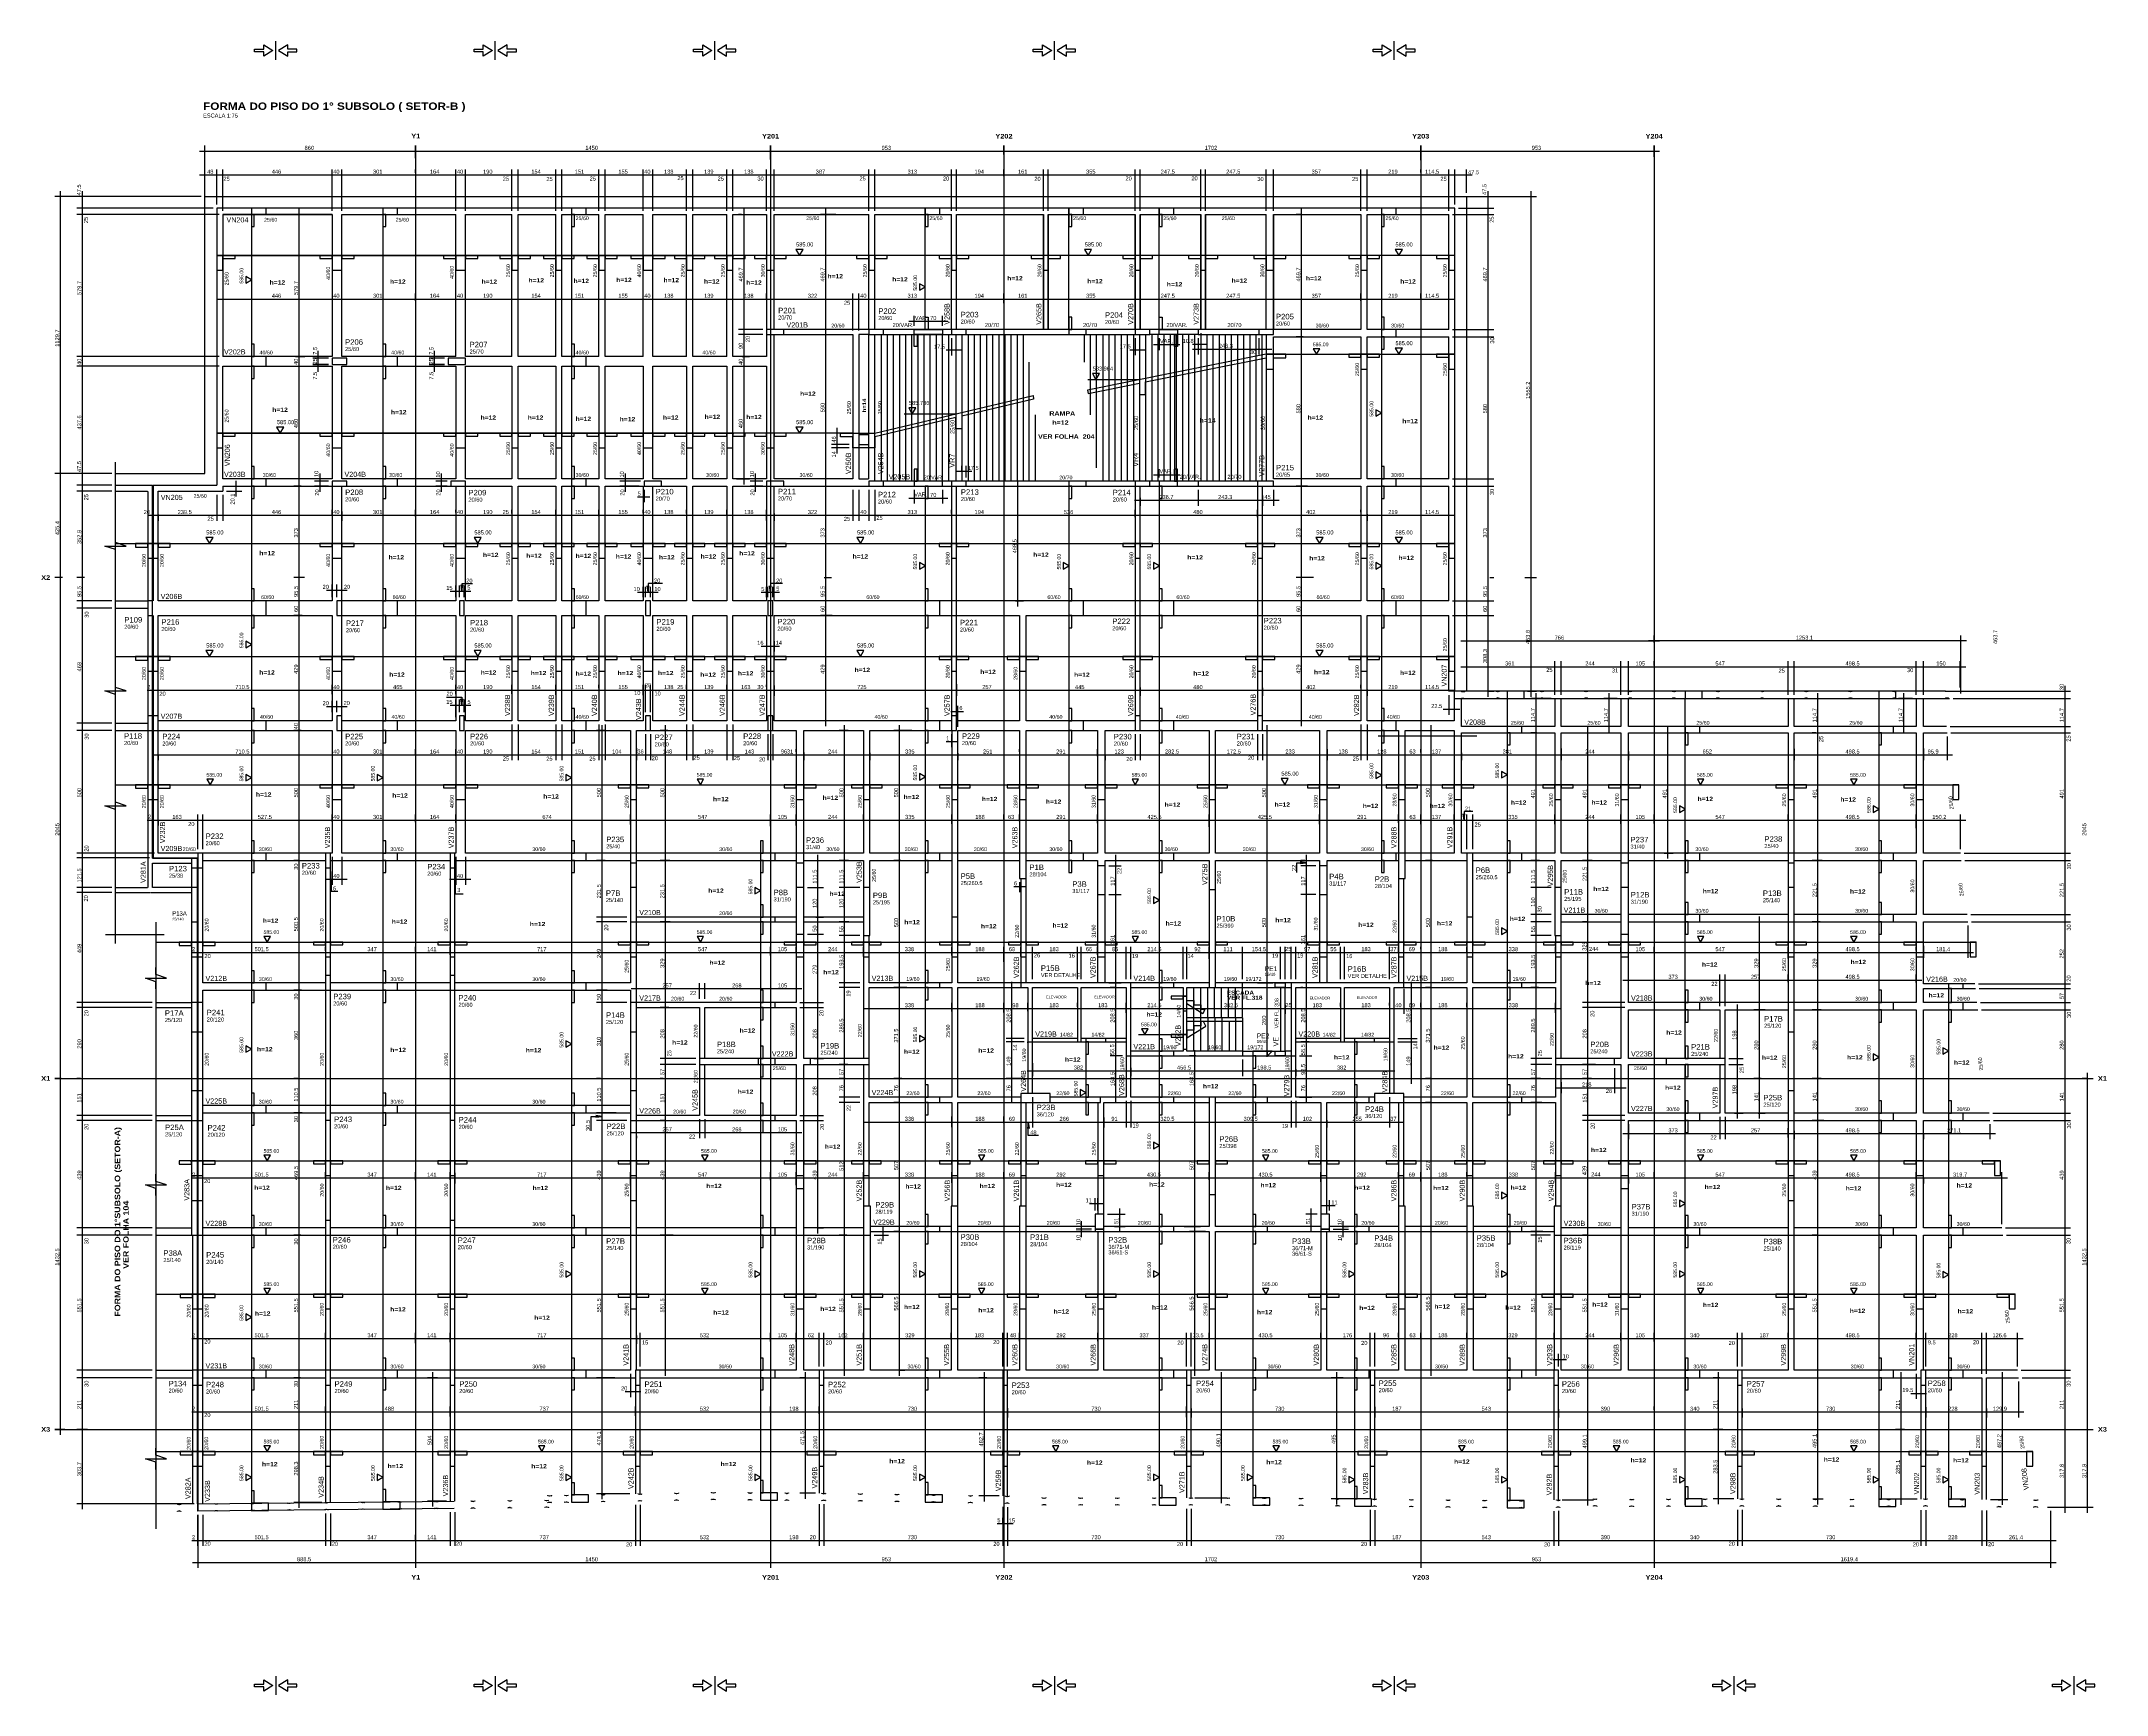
# Model space of a CAD drawing. Extents: x 618 to 9052, y 0 to 6750.
import ezdxf

# ---------------------------------------------------------------- set-up
doc = ezdxf.new("R2010")
doc.units = 0
doc.header["$MEASUREMENT"] = 0
for name, pattern in [('ESTILO_TQS_0002', [0.4, 0.1, -0.3]), ('ESTILO_TQS_0006', [0.3, 0.2, -0.1]), ('ESTILO_TQS_0007', [2.1, 1.5, -0.2, 0.2, -0.2])]:
    doc.linetypes.add(name, pattern=pattern)
for name, color, linetype in [('MTH-179', 1, 'CONTINUOUS'), ('MTH-18', 1, 'CONTINUOUS'), ('MTH-201', 4, 'CONTINUOUS'), ('MTH-202', 1, 'CONTINUOUS'), ('MTH-212', 1, 'CONTINUOUS'), ('MTH-224', 4, 'CONTINUOUS'), ('MTH-230', 1, 'CONTINUOUS'), ('MTH-231', 1, 'CONTINUOUS'), ('MTH-COTAS7', 31, 'CONTINUOUS'), ('MTH-DIM-PILAR', 3, 'CONTINUOUS'), ('MTH-DIM-VIGA', 3, 'CONTINUOUS'), ('MTH-EIXO-214', 4, 'CONTINUOUS'), ('MTH-EIXO-215', 1, 'CONTINUOUS'), ('MTH-FACE-VIGA', 7, 'CONTINUOUS'), ('MTH-LINHA-CORTE', 5, 'CONTINUOUS'), ('MTH-LINHA-SEÇÃO', 16, 'CONTINUOUS'), ('MTH-PILAR-MORRE', 5, 'CONTINUOUS'), ('MTH-PILAR-NASCE', 5, 'CONTINUOUS'), ('MTH-PILAR-SEGUE', 5, 'CONTINUOUS'), ('MTH-TIT1-PILAR', 5, 'CONTINUOUS'), ('MTH-TIT1-VIGA', 5, 'CONTINUOUS'), ('MTH-TXT', 4, 'CONTINUOUS'), ('MTH-TXT-NEGRITO', 5, 'CONTINUOUS'), ('MTH-TXT-NOTAS', 3, 'CONTINUOUS'), ('MTH-VIGA-INVERTIDA', 7, 'ESTILO_TQS_0002')]:
    doc.layers.add(name, color=color, linetype=linetype)
doc.styles.add('TQS_ARIAL', font='arial.ttf')
doc.styles.add('TQS_ARIAL_BLACK', font='ariblk.ttf')

msp = doc.modelspace()

# ---------------------------------------------------------------- linework, layer by layer
at = {"layer": 'MTH-179', "linetype": 'Continuous'}
for p, q in [((1575.004952, 6675.003475), (1575.004952, 6750.003475)), ((2471.254952, 6675.003475), (2471.254952, 6750.003475)), ((3367.504952, 6675.003475), (3367.504952, 6750.003475)), ((4755.004952, 6675.003475), (4755.004952, 6750.003475)), ((6142.504952, 6675.003475), (6142.504952, 6750.003475)), ((1575.004952, 75.003475), (1575.004952, 0.003475)), ((2471.254952, 75.003475), (2471.254952, 0.003475)), ((3367.504952, 75.003475), (3367.504952, 0.003475)), ((4755.004952, 75.003475), (4755.004952, 0.003475)), ((6142.504952, 75.003475), (6142.504952, 0.003475)), ((7530.004952, 75.003475), (7530.004952, 0.003475)), ((8917.504952, 75.003475), (8917.504952, 0.003475))]:
    msp.add_line(p, q, dxfattribs=at)
for points in [[(1563.753853, 6712.503475), (1526.253853, 6690.003475), (1526.253853, 6706.878475), (1488.753853, 6706.878475), (1488.753853, 6718.128475), (1526.253853, 6718.128475), (1526.253853, 6735.003475), (1563.753853, 6712.503475)], [(1586.253853, 6712.503475), (1623.753853, 6690.003475), (1623.753853, 6706.878475), (1661.253853, 6706.878475), (1661.253853, 6718.128475), (1623.753853, 6718.128475), (1623.753853, 6735.003475), (1586.253853, 6712.503475)], [(2460.003853, 6712.503475), (2422.503853, 6690.003475), (2422.503853, 6706.878475), (2385.003853, 6706.878475), (2385.003853, 6718.128475), (2422.503853, 6718.128475), (2422.503853, 6735.003475), (2460.003853, 6712.503475)], [(2482.503853, 6712.503475), (2520.003853, 6690.003475), (2520.003853, 6706.878475), (2557.503853, 6706.878475), (2557.503853, 6718.128475), (2520.003853, 6718.128475), (2520.003853, 6735.003475), (2482.503853, 6712.503475)], [(3356.253853, 6712.503475), (3318.753853, 6690.003475), (3318.753853, 6706.878475), (3281.253853, 6706.878475), (3281.253853, 6718.128475), (3318.753853, 6718.128475), (3318.753853, 6735.003475), (3356.253853, 6712.503475)], [(3378.753853, 6712.503475), (3416.253853, 6690.003475), (3416.253853, 6706.878475), (3453.753853, 6706.878475), (3453.753853, 6718.128475), (3416.253853, 6718.128475), (3416.253853, 6735.003475), (3378.753853, 6712.503475)], [(4743.753853, 6712.503475), (4706.253853, 6690.003475), (4706.253853, 6706.878475), (4668.753853, 6706.878475), (4668.753853, 6718.128475), (4706.253853, 6718.128475), (4706.253853, 6735.003475), (4743.753853, 6712.503475)], [(4766.253853, 6712.503475), (4803.753853, 6690.003475), (4803.753853, 6706.878475), (4841.253853, 6706.878475), (4841.253853, 6718.128475), (4803.753853, 6718.128475), (4803.753853, 6735.003475), (4766.253853, 6712.503475)], [(6131.253853, 6712.503475), (6093.753853, 6690.003475), (6093.753853, 6706.878475), (6056.253853, 6706.878475), (6056.253853, 6718.128475), (6093.753853, 6718.128475), (6093.753853, 6735.003475), (6131.253853, 6712.503475)], [(6153.753853, 6712.503475), (6191.253853, 6690.003475), (6191.253853, 6706.878475), (6228.753853, 6706.878475), (6228.753853, 6718.128475), (6191.253853, 6718.128475), (6191.253853, 6735.003475), (6153.753853, 6712.503475)], [(1563.753853, 37.503475), (1526.253853, 15.003475), (1526.253853, 31.878475), (1488.753853, 31.878475), (1488.753853, 43.128475), (1526.253853, 43.128475), (1526.253853, 60.003475), (1563.753853, 37.503475)], [(1586.253853, 37.503475), (1623.753853, 15.003475), (1623.753853, 31.878475), (1661.253853, 31.878475), (1661.253853, 43.128475), (1623.753853, 43.128475), (1623.753853, 60.003475), (1586.253853, 37.503475)], [(2460.003853, 37.503475), (2422.503853, 15.003475), (2422.503853, 31.878475), (2385.003853, 31.878475), (2385.003853, 43.128475), (2422.503853, 43.128475), (2422.503853, 60.003475), (2460.003853, 37.503475)], [(2482.503853, 37.503475), (2520.003853, 15.003475), (2520.003853, 31.878475), (2557.503853, 31.878475), (2557.503853, 43.128475), (2520.003853, 43.128475), (2520.003853, 60.003475), (2482.503853, 37.503475)], [(3356.253853, 37.503475), (3318.753853, 15.003475), (3318.753853, 31.878475), (3281.253853, 31.878475), (3281.253853, 43.128475), (3318.753853, 43.128475), (3318.753853, 60.003475), (3356.253853, 37.503475)], [(3378.753853, 37.503475), (3416.253853, 15.003475), (3416.253853, 31.878475), (3453.753853, 31.878475), (3453.753853, 43.128475), (3416.253853, 43.128475), (3416.253853, 60.003475), (3378.753853, 37.503475)], [(4743.753853, 37.503475), (4706.253853, 15.003475), (4706.253853, 31.878475), (4668.753853, 31.878475), (4668.753853, 43.128475), (4706.253853, 43.128475), (4706.253853, 60.003475), (4743.753853, 37.503475)], [(4766.253853, 37.503475), (4803.753853, 15.003475), (4803.753853, 31.878475), (4841.253853, 31.878475), (4841.253853, 43.128475), (4803.753853, 43.128475), (4803.753853, 60.003475), (4766.253853, 37.503475)], [(6131.253853, 37.503475), (6093.753853, 15.003475), (6093.753853, 31.878475), (6056.253853, 31.878475), (6056.253853, 43.128475), (6093.753853, 43.128475), (6093.753853, 60.003475), (6131.253853, 37.503475)], [(6153.753853, 37.503475), (6191.253853, 15.003475), (6191.253853, 31.878475), (6228.753853, 31.878475), (6228.753853, 43.128475), (6191.253853, 43.128475), (6191.253853, 60.003475), (6153.753853, 37.503475)], [(7518.753853, 37.503475), (7481.253853, 15.003475), (7481.253853, 31.878475), (7443.753853, 31.878475), (7443.753853, 43.128475), (7481.253853, 43.128475), (7481.253853, 60.003475), (7518.753853, 37.503475)], [(7541.253853, 37.503475), (7578.753853, 15.003475), (7578.753853, 31.878475), (7616.253853, 31.878475), (7616.253853, 43.128475), (7578.753853, 43.128475), (7578.753853, 60.003475), (7541.253853, 37.503475)], [(8906.253853, 37.503475), (8868.753853, 15.003475), (8868.753853, 31.878475), (8831.253853, 31.878475), (8831.253853, 43.128475), (8868.753853, 43.128475), (8868.753853, 60.003475), (8906.253853, 37.503475)], [(8928.753853, 37.503475), (8966.253853, 15.003475), (8966.253853, 31.878475), (9003.753853, 31.878475), (9003.753853, 43.128475), (8966.253853, 43.128475), (8966.253853, 60.003475), (8928.753853, 37.503475)]]:
    msp.add_lwpolyline(points, dxfattribs=at)
at = {"layer": 'MTH-18', "linetype": 'Continuous'}
for p, q in [((3956.765118, 5149.723693), (3996.765106, 5149.723693)), ((3961.765118, 5144.723693), (3961.765118, 5149.723693)), ((3966.765118, 5144.723693), (3966.765118, 5149.723693)), ((3971.765118, 5144.723693), (3971.765118, 5149.723693)), ((3976.765118, 5144.723693), (3976.765118, 5149.723693)), ((3981.765118, 5144.723693), (3981.765118, 5149.723693)), ((3986.765118, 5144.723693), (3986.765118, 5149.723693)), ((3991.765118, 5144.723693), (3991.765118, 5149.723693)), ((3956.765118, 5144.723693), (3996.765106, 5144.723693))]:
    msp.add_line(p, q, dxfattribs=at)
at = {"layer": 'MTH-201', "linetype": 'ESTILO_TQS_0006'}
for points in [[(1052.282865, 4405.218199), (1072.282865, 4405.218199), (1072.282865, 4465.218199), (1052.282865, 4465.218199), (1052.282865, 4405.218199)], [(1052.282865, 3936.218199), (1072.282865, 3936.218199), (1072.282865, 3996.218199), (1052.282865, 3996.218199), (1052.282865, 3936.218199)], [(1230.282865, 3376.2182), (1255.269545, 3376.2182), (1255.269545, 3414.2182), (1230.282865, 3414.2182), (1230.282865, 3376.2182)], [(1230.282865, 3154.7355), (1255.282865, 3154.7355), (1255.282865, 3294.7355), (1230.282865, 3294.7355), (1230.282865, 3154.7355)], [(1230.282865, 2705.735501), (1255.282865, 2705.735501), (1255.282865, 2825.735501), (1230.282865, 2825.735501), (1230.282865, 2705.735501)], [(1230.282865, 2344.735501), (1255.282865, 2344.735501), (1255.282865, 2464.735501), (1230.282865, 2464.735501), (1230.282865, 2344.735501)], [(1230.282865, 1875.735502), (1255.282865, 1875.735502), (1255.282865, 2015.735502), (1230.282865, 2015.735502), (1230.282865, 1875.735502)], [(1235.282865, 1264.235502), (1255.282865, 1264.235502), (1255.282865, 1324.235502), (1235.282865, 1324.235502), (1235.282865, 1264.235502)]]:
    msp.add_lwpolyline(points, dxfattribs=at)
at = {"layer": 'MTH-224', "linetype": 'Continuous'}
for points in [[(3698.835664, 5900.757268), (3713.558168, 5875.257268), (3728.28058, 5900.757268), (3698.835664, 5900.757268)], [(4877.53048, 5900.757268), (4892.252984, 5875.257268), (4906.975396, 5900.757268), (4877.53048, 5900.757268)], [(6146.437719, 5900.757268), (6161.160223, 5875.257268), (6175.882635, 5900.757268), (6146.437719, 5900.757268)], [(1452.407396, 5762.727589), (1475.355101, 5775.977094), (1452.407396, 5789.225281), (1452.407396, 5762.727589)], [(4204.239822, 5733.760991), (4227.187527, 5747.010496), (4204.239822, 5760.258682), (4204.239822, 5733.760991)], [(5811.773075, 5495.13899), (5825.02258, 5472.191285), (5838.270767, 5495.13899), (5811.773075, 5495.13899)], [(6146.437719, 5497.691285), (6161.160223, 5472.191285), (6175.882635, 5497.691285), (6146.437719, 5497.691285)], [(4909.797591, 5394.065256), (4924.520094, 5368.565256), (4939.242507, 5394.065256), (4909.797591, 5394.065256)], [(4159.797591, 5253.819645), (4174.520094, 5228.319645), (4189.242507, 5253.819645), (4159.797591, 5253.819645)], [(6066.984212, 5219.456232), (6089.931917, 5232.705737), (6066.984212, 5245.953924), (6066.984212, 5219.456232)], [(1578.698714, 5175.223693), (1593.421218, 5149.723693), (1608.14363, 5175.223693), (1578.698714, 5175.223693)], [(3698.835664, 5175.223693), (3713.558168, 5149.723693), (3728.28058, 5175.223693), (3698.835664, 5175.223693)], [(1290.050209, 4724.968199), (1304.772713, 4699.468199), (1319.495125, 4724.968199), (1290.050209, 4724.968199)], [(2385.060837, 4724.968199), (2399.78334, 4699.468199), (2414.505752, 4724.968199), (2385.060837, 4724.968199)], [(3947.764634, 4724.968199), (3962.487138, 4699.468199), (3977.20955, 4724.968199), (3947.764634, 4724.968199)], [(5822.899421, 4724.968199), (5837.621925, 4699.468199), (5852.344337, 4724.968199), (5822.899421, 4724.968199)], [(6146.437719, 4724.968199), (6161.160223, 4699.468199), (6175.882635, 4724.968199), (6146.437719, 4724.968199)], [(4204.239822, 4595.355916), (4227.187527, 4608.605421), (4204.239822, 4621.853608), (4204.239822, 4595.355916)], [(4791.040894, 4595.355916), (4813.988599, 4608.605421), (4791.040894, 4621.853608), (4791.040894, 4595.355916)], [(5159.584491, 4595.355916), (5182.532196, 4608.605421), (5159.584491, 4621.853608), (5159.584491, 4595.355916)], [(6066.984212, 4595.355916), (6089.931917, 4608.605421), (6066.984212, 4621.853608), (6066.984212, 4595.355916)], [(1290.050209, 4263.4885), (1304.772713, 4237.9885), (1319.495125, 4263.4885), (1290.050209, 4263.4885)], [(1452.407396, 4273.981741), (1475.355101, 4287.231246), (1452.407396, 4300.479433), (1452.407396, 4273.981741)], [(2385.060837, 4263.4885), (2399.78334, 4237.9885), (2414.505752, 4263.4885), (2385.060837, 4263.4885)], [(3947.764634, 4263.4885), (3962.487138, 4237.9885), (3977.20955, 4263.4885), (3947.764634, 4263.4885)], [(5822.899421, 4263.4885), (5837.621925, 4237.9885), (5852.344337, 4263.4885), (5822.899421, 4263.4885)], [(1293.759056, 3737.797035), (1307.008561, 3714.84933), (1320.256748, 3737.797035), (1293.759056, 3737.797035)], [(1452.407396, 3730.192824), (1475.355101, 3743.442329), (1452.407396, 3756.690516), (1452.407396, 3730.192824)], [(1989.615356, 3730.192824), (2012.563061, 3743.442329), (1989.615356, 3756.690516), (1989.615356, 3730.192824)], [(2759.82125, 3730.192824), (2782.768955, 3743.442329), (2759.82125, 3756.690516), (2759.82125, 3730.192824)], [(3295.790304, 3737.797035), (3309.039809, 3714.84933), (3322.287996, 3737.797035), (3295.790304, 3737.797035)], [(4204.239822, 3733.94034), (4227.187527, 3747.189845), (4204.239822, 3760.438032), (4204.239822, 3733.94034)], [(5071.726973, 3737.797035), (5084.976478, 3714.84933), (5098.224665, 3737.797035), (5071.726973, 3737.797035)], [(5680.651856, 3740.34933), (5695.37436, 3714.84933), (5710.096772, 3740.34933), (5680.651856, 3740.34933)], [(6066.984212, 3740.989028), (6089.931917, 3754.238533), (6066.984212, 3767.48672), (6066.984212, 3740.989028)], [(6580.444122, 3742.532584), (6603.391827, 3755.782089), (6580.444122, 3769.030276), (6580.444122, 3742.532584)], [(7380.707074, 3737.797035), (7393.956579, 3714.84933), (7407.204765, 3737.797035), (7380.707074, 3737.797035)], [(8006.109117, 3737.797035), (8019.358622, 3714.84933), (8032.606808, 3737.797035), (8006.109117, 3737.797035)], [(7307.838896, 3601.755236), (7330.786601, 3615.004741), (7307.838896, 3628.252928), (7307.838896, 3601.755236)], [(8097.98964, 3601.755236), (8120.937345, 3615.004741), (8097.98964, 3628.252928), (8097.98964, 3601.755236)], [(3531.151029, 3269.102125), (3554.098734, 3282.35163), (3531.151029, 3295.599817), (3531.151029, 3269.102125)], [(5159.584491, 3230.543163), (5182.532196, 3243.792668), (5159.584491, 3257.040855), (5159.584491, 3230.543163)], [(6580.444122, 3103.902632), (6603.391827, 3117.152137), (6580.444122, 3130.400324), (6580.444122, 3103.902632)], [(1526.805685, 3095.821882), (1540.05519, 3072.874177), (1553.303377, 3095.821882), (1526.805685, 3095.821882)], [(3295.790304, 3095.821882), (3309.039809, 3072.874177), (3322.287996, 3095.821882), (3295.790304, 3095.821882)], [(5071.726973, 3095.821882), (5084.976478, 3072.874177), (5098.224665, 3095.821882), (5071.726973, 3095.821882)], [(7380.707074, 3095.821882), (7393.956579, 3072.874177), (7407.204765, 3095.821882), (7380.707074, 3095.821882)], [(8006.109117, 3095.821882), (8019.358622, 3072.874177), (8032.606808, 3095.821882), (8006.109117, 3095.821882)], [(5110.582463, 2718.683189), (5123.831968, 2695.735484), (5137.080155, 2718.683189), (5110.582463, 2718.683189)], [(1452.407396, 2622.576823), (1475.355101, 2635.826328), (1452.407396, 2649.074515), (1452.407396, 2622.576823)], [(2759.82125, 2643.383701), (2782.768955, 2656.633206), (2759.82125, 2669.881392), (2759.82125, 2643.383701)], [(4204.239822, 2664.961622), (4227.187527, 2678.211127), (4204.239822, 2691.459314), (4204.239822, 2664.961622)], [(8097.98964, 2589.639693), (8120.937345, 2602.889198), (8097.98964, 2616.137384), (8097.98964, 2589.639693)], [(8383.015619, 2614.979146), (8405.963324, 2628.228651), (8383.015619, 2641.476838), (8383.015619, 2614.979146)], [(4859.680157, 2444.361084), (4882.627862, 2457.610589), (4859.680157, 2470.858775), (4859.680157, 2444.361084)], [(1526.805685, 2202.231185), (1540.05519, 2179.28348), (1553.303377, 2202.231185), (1526.805685, 2202.231185)], [(3313.741587, 2202.231185), (3326.991092, 2179.28348), (3340.239279, 2202.231185), (3313.741587, 2202.231185)], [(4444.344625, 2202.231185), (4457.59413, 2179.28348), (4470.842317, 2202.231185), (4444.344625, 2202.231185)], [(5159.584491, 2228.952822), (5182.532196, 2242.202327), (5159.584491, 2255.450514), (5159.584491, 2228.952822)], [(5604.383788, 2202.231185), (5617.633293, 2179.28348), (5630.88148, 2202.231185), (5604.383788, 2202.231185)], [(7380.707074, 2202.231185), (7393.956579, 2179.28348), (7407.204765, 2202.231185), (7380.707074, 2202.231185)], [(8006.109117, 2202.231185), (8019.358622, 2179.28348), (8032.606808, 2202.231185), (8006.109117, 2202.231185)], [(6580.444122, 2024.748879), (6603.391827, 2037.998384), (6580.444122, 2051.24657), (6580.444122, 2024.748879)], [(7307.838896, 1991.951674), (7330.786601, 2005.201179), (7307.838896, 2018.449366), (7307.838896, 1991.951674)], [(2759.82125, 1704.5194), (2782.768955, 1717.768905), (2759.82125, 1731.017092), (2759.82125, 1704.5194)], [(3531.151029, 1704.5194), (3554.098734, 1717.768905), (3531.151029, 1731.017092), (3531.151029, 1704.5194)], [(4204.239822, 1704.5194), (4227.187527, 1717.768905), (4204.239822, 1731.017092), (4204.239822, 1704.5194)], [(5159.584491, 1704.5194), (5182.532196, 1717.768905), (5159.584491, 1731.017092), (5159.584491, 1704.5194)], [(5956.871381, 1704.5194), (5979.819086, 1717.768905), (5956.871381, 1731.017092), (5956.871381, 1704.5194)], [(6580.444122, 1704.5194), (6603.391827, 1717.768905), (6580.444122, 1731.017092), (6580.444122, 1704.5194)], [(7307.838896, 1704.5194), (7330.786601, 1717.768905), (7307.838896, 1731.017092), (7307.838896, 1704.5194)], [(8383.015619, 1701.356611), (8405.963324, 1714.606116), (8383.015619, 1727.854303), (8383.015619, 1701.356611)], [(1526.805685, 1658.42588), (1540.05519, 1635.478175), (1553.303377, 1658.42588), (1526.805685, 1658.42588)], [(3313.741587, 1658.42588), (3326.991092, 1635.478175), (3340.239279, 1658.42588), (3313.741587, 1658.42588)], [(4444.344625, 1658.42588), (4457.59413, 1635.478175), (4470.842317, 1658.42588), (4444.344625, 1658.42588)], [(5604.383788, 1658.42588), (5617.633293, 1635.478175), (5630.88148, 1658.42588), (5604.383788, 1658.42588)], [(7380.707074, 1658.42588), (7393.956579, 1635.478175), (7407.204765, 1658.42588), (7380.707074, 1658.42588)], [(8006.109117, 1658.42588), (8019.358622, 1635.478175), (8032.606808, 1658.42588), (8006.109117, 1658.42588)], [(1452.407396, 1528.056467), (1475.355101, 1541.305972), (1452.407396, 1554.554159), (1452.407396, 1528.056467)], [(1526.805685, 1015.53517), (1540.05519, 992.587465), (1553.303377, 1015.53517), (1526.805685, 1015.53517)], [(2648.019462, 1015.53517), (2661.268967, 992.587465), (2674.517154, 1015.53517), (2648.019462, 1015.53517)], [(4747.055202, 1015.53517), (4760.304707, 992.587465), (4773.552894, 1015.53517), (4747.055202, 1015.53517)], [(5647.476135, 1015.53517), (5660.72564, 992.587465), (5673.973827, 1015.53517), (5647.476135, 1015.53517)], [(6405.632404, 1015.53517), (6418.881909, 992.587465), (6432.130096, 1015.53517), (6405.632404, 1015.53517)], [(7037.276405, 1015.53517), (7050.52591, 992.587465), (7063.774096, 1015.53517), (7037.276405, 1015.53517)], [(8006.109117, 1015.53517), (8019.358622, 992.587465), (8032.606808, 1015.53517), (8006.109117, 1015.53517)], [(1452.407396, 874.281128), (1475.355101, 887.530633), (1452.407396, 900.77882), (1452.407396, 874.281128)], [(1989.615356, 874.281128), (2012.563061, 887.530633), (1989.615356, 900.77882), (1989.615356, 874.281128)], [(2759.82125, 874.281128), (2782.768955, 887.530633), (2759.82125, 900.77882), (2759.82125, 874.281128)], [(3531.151029, 874.281128), (3554.098734, 887.530633), (3531.151029, 900.77882), (3531.151029, 874.281128)], [(4204.239822, 874.281128), (4227.187527, 887.530633), (4204.239822, 900.77882), (4204.239822, 874.281128)], [(5159.584491, 874.281128), (5182.532196, 887.530633), (5159.584491, 900.77882), (5159.584491, 874.281128)], [(5542.153733, 874.281128), (5565.101438, 887.530633), (5542.153733, 900.77882), (5542.153733, 874.281128)], [(5956.871381, 864.637978), (5979.819086, 877.887483), (5956.871381, 891.13567), (5956.871381, 864.637978)], [(6580.444122, 864.637978), (6603.391827, 877.887483), (6580.444122, 891.13567), (6580.444122, 864.637978)], [(7307.838896, 864.637978), (7330.786601, 877.887483), (7307.838896, 891.13567), (7307.838896, 864.637978)], [(8097.98964, 864.637978), (8120.937345, 877.887483), (8097.98964, 891.13567), (8097.98964, 864.637978)], [(8383.015619, 864.637978), (8405.963324, 877.887483), (8383.015619, 891.13567), (8383.015619, 864.637978)]]:
    msp.add_lwpolyline(points, dxfattribs=at)
at = {"layer": 'MTH-230', "linetype": 'Continuous'}
for p, q in [((4046.765118, 5553.718199), (4046.765118, 4953.718199)), ((4071.765118, 5553.718199), (4071.765118, 4953.718199)), ((4096.765118, 5553.718199), (4096.765118, 4953.718199)), ((4121.765118, 5553.718199), (4121.765118, 4953.718199)), ((4146.765118, 5553.718199), (4146.765118, 4953.718199)), ((4171.765118, 5553.718199), (4171.765118, 4953.718199)), ((4196.765118, 5553.718199), (4196.765118, 4953.718199)), ((4221.765118, 5553.718199), (4221.765118, 4953.718199)), ((4246.765118, 5553.718199), (4246.765118, 4953.718199)), ((4271.765118, 5553.718199), (4271.765118, 4953.718199)), ((4296.765118, 5553.718199), (4296.765118, 4953.718199)), ((4321.765118, 5553.718199), (4321.765118, 4953.718199)), ((4402.283294, 5553.718199), (4402.283294, 4953.718199)), ((4427.283294, 5553.718199), (4427.283294, 4953.718199)), ((4452.283294, 5553.718199), (4452.283294, 4953.718199)), ((4477.283294, 5553.718199), (4477.283294, 4953.718199)), ((4502.283294, 5553.718199), (4502.283294, 4953.718199)), ((4527.283294, 5553.718199), (4527.283294, 4953.718199)), ((4552.283294, 5553.718199), (4552.283294, 4953.718199)), ((4577.283294, 5553.718199), (4577.283294, 4953.718199)), ((4602.283294, 5553.718199), (4602.283294, 4953.718199)), ((4627.283294, 5553.718199), (4627.283294, 4953.718199)), ((4877.283294, 5440.674109), (4877.283294, 5553.718199)), ((4902.283294, 5224.813894), (4902.283294, 5553.718199)), ((4927.283294, 5008.953678), (4927.283294, 5553.718199)), ((4952.283294, 5553.718199), (4952.283294, 4953.718199)), ((4977.283294, 5553.718199), (4977.283294, 4953.718199)), ((5002.283294, 5553.718199), (5002.283294, 4953.718199)), ((5027.283294, 5553.718199), (5027.283294, 4953.718199)), ((5052.283294, 5553.718199), (5052.283294, 4953.718199)), ((5077.283294, 5553.718199), (5077.283294, 4953.718199)), ((5152.283294, 5553.718199), (5152.283294, 4953.718199)), ((5177.283294, 5553.718199), (5177.283294, 4953.718199)), ((5202.283294, 5553.718199), (5202.283294, 4953.718199)), ((5227.283294, 5553.718199), (5227.283294, 4953.718199)), ((5252.283294, 5553.718199), (5252.283294, 4953.718199)), ((5277.283294, 5553.718199), (5277.283294, 4953.718199)), ((5302.283294, 5553.718199), (5302.283294, 4953.718199)), ((5327.283294, 5553.718199), (5327.283294, 4953.718199)), ((5352.283294, 5553.718199), (5352.283294, 4953.718199)), ((5377.283294, 5553.718199), (5377.283294, 4953.718199)), ((5402.283294, 5553.718199), (5402.283294, 4953.718199)), ((5427.283294, 5553.718199), (5427.283294, 4953.718199)), ((5452.283294, 5553.718199), (5452.283294, 4953.718199)), ((5477.283294, 5553.718199), (5477.283294, 4953.718199)), ((5502.283294, 5553.718199), (5502.283294, 4953.718199)), ((5527.283294, 5553.718199), (5527.283294, 4953.718199)), ((5552.283294, 5553.718199), (5552.283294, 4953.718199)), ((5577.283294, 5553.718199), (5577.283294, 4953.718199)), ((5602.283294, 5553.718199), (5602.283294, 4953.718199)), ((4652.283294, 4953.718199), (4652.283294, 5440.674109)), ((5102.283294, 5368.565256), (4891.65501, 5368.565256)), ((4352.283294, 5228.319645), (4141.65501, 5228.319645)), ((4677.283294, 4953.718199), (4677.283294, 5224.813894)), ((921.177142, 3066.480155), (921.177142, 5031.366152)), ((1085.927134, 3154.43033), (1085.927134, 676.773359)), ((1119.432355, 3101.94724), (879.871988, 3101.94724))]:
    msp.add_line(p, q, dxfattribs=at)
for points in [[(921.177142, 4645.924958), (921.177142, 4674.922018), (877.681634, 4689.420465), (964.672647, 4689.420465), (921.177142, 4703.918996), (921.177142, 4732.915973)], [(921.177142, 4054.338494), (921.177142, 4083.335555), (877.681634, 4097.834002), (964.672647, 4097.834002), (921.177142, 4112.332532), (921.177142, 4141.32951)], [(921.177142, 3585.100206), (921.177142, 3614.097267), (877.681634, 3628.595714), (964.672647, 3628.595714), (921.177142, 3643.094244), (921.177142, 3672.091221)], [(1085.927134, 2881.752711), (1085.927134, 2910.749771), (1042.431626, 2925.248218), (1129.422639, 2925.248218), (1085.927134, 2939.746748), (1085.927134, 2968.743726)], [(1085.927134, 2037.722513), (1085.927134, 2066.719574), (1042.431626, 2081.218021), (1129.422639, 2081.218021), (1085.927134, 2095.716551), (1085.927134, 2124.713529)], [(1085.927134, 919.992028), (1085.927134, 948.989088), (1042.431626, 963.487535), (1129.422639, 963.487535), (1085.927134, 977.986066), (1085.927134, 1006.983043)]]:
    msp.add_lwpolyline(points, dxfattribs=at)
at = {"layer": 'MTH-231', "linetype": 'Continuous'}
for p, q in [((6416.158338, 4065.637701), (6416.163794, 4066.572769)), ((6416.333745, 4095.702105), (6416.339201, 4096.637173)), ((6416.767045, 4067.323988), (6422.429794, 4068.610952)), ((6422.575537, 4093.590947), (6416.92819, 4094.943898)), ((6424.603353, 4068.598271), (6430.250699, 4067.245319)), ((6430.411844, 4094.865229), (6424.749096, 4093.578265)), ((6430.845144, 4066.487112), (6430.839688, 4065.552044)), ((6431.020551, 4096.551517), (6431.015096, 4095.616448)), ((6558.219058, 4066.935442), (6558.224514, 4067.87051)), ((6558.394465, 4096.999846), (6558.399921, 4097.934914)), ((6558.827765, 4068.621729), (6564.490514, 4069.908693)), ((6564.636257, 4094.888688), (6558.98891, 4096.241639)), ((6566.664073, 4069.896012), (6572.311419, 4068.54306)), ((6572.472564, 4096.16297), (6566.809816, 4094.876006)), ((6572.905864, 4067.784853), (6572.900408, 4066.849785)), ((6573.081271, 4097.849258), (6573.075816, 4096.914189)), ((6738.078271, 4066.935594), (6738.083727, 4067.870662)), ((6738.253678, 4096.999998), (6738.259134, 4097.935066)), ((6738.686978, 4068.621881), (6744.349727, 4069.908845)), ((6744.49547, 4094.88884), (6738.848123, 4096.241791)), ((6746.523286, 4069.896164), (6752.170632, 4068.543212)), ((6752.331777, 4096.163122), (6746.669029, 4094.876158)), ((6752.765077, 4067.785005), (6752.759621, 4066.849937)), ((6752.940484, 4097.84941), (6752.935029, 4096.914341)), ((6918.085719, 4066.935746), (6918.091175, 4067.870814)), ((6918.261126, 4097.00015), (6918.266582, 4097.935218)), ((6918.694426, 4068.622033), (6924.357175, 4069.908997)), ((6924.502918, 4094.888992), (6918.855571, 4096.241943)), ((6926.530734, 4069.896316), (6932.17808, 4068.543364)), ((6932.339225, 4096.163274), (6926.676477, 4094.87631)), ((6932.772525, 4067.785157), (6932.767069, 4066.850089)), ((6932.947932, 4097.849562), (6932.942477, 4096.914493)), ((7097.719464, 4067.002294), (7097.733079, 4067.937279)), ((7098.157223, 4097.064023), (7098.170838, 4097.999008)), ((7098.342863, 4068.683206), (7104.016627, 4069.920704)), ((7104.380353, 4094.898476), (7098.745028, 4096.300658)), ((7106.189992, 4069.889056), (7111.825317, 4068.486874)), ((7112.227483, 4096.104326), (7106.553719, 4094.866828)), ((7112.413123, 4067.723509), (7112.399508, 4066.788524)), ((7112.850882, 4097.785237), (7112.837266, 4096.850253)), ((7277.884697, 4066.936051), (7277.890153, 4067.871119)), ((7278.060104, 4097.000455), (7278.06556, 4097.935523)), ((7278.493404, 4068.622338), (7284.156153, 4069.909302)), ((7284.301896, 4094.889297), (7278.654549, 4096.242248)), ((7286.329712, 4069.896621), (7291.977058, 4068.543669)), ((7292.138203, 4096.163579), (7286.475455, 4094.876615)), ((7292.571503, 4067.785462), (7292.566047, 4066.850394)), ((7292.74691, 4097.849867), (7292.741455, 4096.914798)), ((7457.676228, 4066.936204), (7457.681684, 4067.871272)), ((7457.851635, 4097.000608), (7457.857091, 4097.935676)), ((7458.284935, 4068.622491), (7463.947684, 4069.909455)), ((7464.093427, 4094.88945), (7458.44608, 4096.242401)), ((7466.121243, 4069.896774), (7471.768589, 4068.543822)), ((7471.929734, 4096.163732), (7466.266986, 4094.876768)), ((7472.363034, 4067.785615), (7472.357578, 4066.850547)), ((7472.538441, 4097.85002), (7472.532986, 4096.914951)), ((7637.684289, 4067.0038), (7637.689745, 4067.938868)), ((7637.859696, 4097.068204), (7637.865152, 4098.003272)), ((7638.292996, 4068.690087), (7643.955745, 4069.977051)), ((7644.101488, 4094.957046), (7638.454141, 4096.309997)), ((7646.129304, 4069.96437), (7651.77665, 4068.611418)), ((7651.937795, 4096.231328), (7646.275047, 4094.944364)), ((7652.371095, 4067.853211), (7652.365639, 4066.918143)), ((7652.546502, 4097.917616), (7652.541047, 4096.982547)), ((7817.475206, 4066.936508), (7817.480662, 4067.871576)), ((7817.650613, 4097.000912), (7817.656069, 4097.93598)), ((7818.083913, 4068.622795), (7823.746662, 4069.909759)), ((7823.892405, 4094.889754), (7818.245058, 4096.242705)), ((7825.920221, 4069.897078), (7831.567567, 4068.544126)), ((7831.728712, 4096.164036), (7826.065964, 4094.877072)), ((7832.162012, 4067.785919), (7832.156556, 4066.850851)), ((7832.337419, 4097.850324), (7832.331964, 4096.915255)), ((7997.482654, 4066.936661), (7997.48811, 4067.871729)), ((7997.658061, 4097.001065), (7997.663517, 4097.936133)), ((7998.091361, 4068.622948), (8003.75411, 4069.909912)), ((8003.899853, 4094.889907), (7998.252506, 4096.242858)), ((8005.927669, 4069.897231), (8011.575015, 4068.544279)), ((8011.73616, 4096.164189), (8006.073412, 4094.877225)), ((8012.16946, 4067.786072), (8012.164004, 4066.851004)), ((8012.344867, 4097.850477), (8012.339412, 4096.915408)), ((8177.274185, 4066.936813), (8177.279641, 4067.871881)), ((8177.449592, 4097.001217), (8177.455048, 4097.936285)), ((8177.882892, 4068.6231), (8183.545641, 4069.910064)), ((8183.691384, 4094.890059), (8178.044037, 4096.24301)), ((8185.7192, 4069.897383), (8191.366546, 4068.544431)), ((8191.527691, 4096.164341), (8185.864943, 4094.877377)), ((8191.960991, 4067.786224), (8191.955535, 4066.851156)), ((8192.136398, 4097.850629), (8192.130943, 4096.91556)), ((8392.622924, 4066.980897), (8392.62838, 4067.915965)), ((8392.798331, 4097.045301), (8392.803787, 4097.980369)), ((8393.231631, 4068.667184), (8398.89438, 4069.954148)), ((8399.040123, 4094.934143), (8393.392776, 4096.287094)), ((8401.067939, 4069.941467), (8406.715285, 4068.588515)), ((8406.87643, 4096.208425), (8401.213682, 4094.921461)), ((8407.30973, 4067.830308), (8407.304274, 4066.89524)), ((8407.485137, 4097.894713), (8407.479682, 4096.959644)), ((1173.529925, 777.795524), (1173.535381, 778.730592)), ((1179.771717, 775.684366), (1174.12437, 777.037317)), ((1187.608024, 776.958648), (1181.945276, 775.671684)), ((1188.216731, 778.644936), (1188.211276, 777.709867)), ((1323.529085, 779.397868), (1323.534541, 780.332936)), ((1329.770877, 777.28671), (1324.12353, 778.639661)), ((1337.607184, 778.560992), (1331.944436, 777.274028)), ((1338.215891, 780.24728), (1338.210436, 779.312211)), ((1473.543185, 780.964567), (1473.548641, 781.899635)), ((1479.784977, 778.853409), (1474.13763, 780.20636)), ((1487.621284, 780.127691), (1481.958536, 778.840727)), ((1488.229991, 781.813979), (1488.224536, 780.87891)), ((1623.554508, 782.531238), (1623.559964, 783.466306)), ((1629.7963, 780.42008), (1624.148953, 781.773031)), ((1637.632607, 781.694362), (1631.969859, 780.407398)), ((1638.241314, 783.38065), (1638.235859, 782.445581)), ((1773.609666, 784.098366), (1773.615122, 785.033434)), ((1779.851458, 781.987208), (1774.204111, 783.340159)), ((1787.687765, 783.26149), (1782.025017, 781.974526)), ((1788.296472, 784.947778), (1788.291017, 784.012709)), ((1923.620989, 785.665036), (1923.626445, 786.600104)), ((1929.862781, 783.553878), (1924.215434, 784.906829)), ((1937.699088, 784.82816), (1932.03634, 783.541196)), ((1938.307795, 786.514448), (1938.30234, 785.579379)), ((2073.632311, 787.231707), (2073.637767, 788.166775)), ((2074.065611, 758.85359), (2079.72836, 760.140554)), ((2079.874103, 785.120549), (2074.226756, 786.4735)), ((2081.901919, 760.127873), (2087.549265, 758.774921)), ((2087.71041, 786.394831), (2082.047662, 785.107867)), ((2088.319117, 788.081119), (2088.313662, 787.14605)), ((2223.468227, 758.733973), (2223.473683, 759.669041)), ((2223.643634, 788.798377), (2223.64909, 789.733445)), ((2224.076934, 760.42026), (2229.739683, 761.707224)), ((2229.885426, 786.687219), (2224.238079, 788.04017)), ((2231.913242, 761.694543), (2237.560588, 760.341591)), ((2237.721733, 787.961501), (2232.058985, 786.674537)), ((2238.155033, 759.583384), (2238.149577, 758.648316)), ((2238.33044, 789.647789), (2238.324985, 788.71272)), ((2373.492556, 760.300568), (2373.498012, 761.235636)), ((2373.667963, 790.364972), (2373.673419, 791.30004)), ((2374.101263, 761.986855), (2379.764012, 763.273819)), ((2379.909755, 788.253814), (2374.262408, 789.606765)), ((2381.937571, 763.261138), (2387.584917, 761.908186)), ((2387.746062, 789.528096), (2382.083314, 788.241132)), ((2388.179362, 761.149979), (2388.173906, 760.214911)), ((2388.354769, 791.214384), (2388.349314, 790.279315)), ((2523.48935, 761.867298), (2523.494806, 762.802366)), ((2523.664757, 791.931702), (2523.670213, 792.86677)), ((2524.098057, 763.553585), (2529.760806, 764.840549)), ((2529.906549, 789.820544), (2524.259202, 791.173495)), ((2531.934365, 764.827868), (2537.581711, 763.474916)), ((2537.742856, 791.094826), (2532.080108, 789.807862)), ((2538.176156, 762.716709), (2538.1707, 761.781641)), ((2538.351563, 792.781114), (2538.346108, 791.846045)), ((2673.56527, 763.55441), (2673.570726, 764.489478)), ((2673.740677, 793.618814), (2673.746133, 794.553882)), ((2674.173977, 765.240697), (2679.836726, 766.527661)), ((2679.982469, 791.507656), (2674.335122, 792.860607)), ((2682.010285, 766.51498), (2687.657631, 765.162028)), ((2687.818776, 792.781938), (2682.156028, 791.494974)), ((2686.125053, 782.993284), (2686.130509, 783.928352)), ((2686.30046, 813.057688), (2686.305916, 813.992756)), ((2686.73376, 784.679571), (2692.396509, 785.966535)), ((2692.542252, 810.94653), (2686.894905, 812.299481)), ((2688.252076, 764.403821), (2688.24662, 763.468753)), ((2688.427483, 794.468226), (2688.422028, 793.533157)), ((2694.570068, 785.953854), (2700.217414, 784.600902)), ((2700.378559, 812.220812), (2694.715811, 810.933848)), ((2700.811859, 783.842695), (2700.806403, 782.907627)), ((2700.987266, 813.9071), (2700.981811, 812.972031)), ((2754.640751, 784.00169), (2754.646207, 784.936758)), ((2754.816158, 814.066094), (2754.821614, 815.001162)), ((2755.249458, 785.687977), (2760.912207, 786.974941)), ((2761.05795, 811.954936), (2755.410603, 813.307887)), ((2763.085766, 786.96226), (2768.733112, 785.609308)), ((2768.894257, 813.229218), (2763.231509, 811.942254)), ((2769.327557, 784.851101), (2769.322101, 783.916033)), ((2769.502964, 814.915506), (2769.497509, 813.980437)), ((2904.681848, 786.909362), (2904.687304, 787.84443)), ((2904.857255, 816.973766), (2904.862711, 817.908834)), ((2905.290555, 788.595649), (2910.953304, 789.882613)), ((2911.099047, 814.862608), (2905.4517, 816.215559)), ((2913.126863, 789.869932), (2918.774209, 788.51698)), ((2918.935354, 816.13689), (2913.272606, 814.849926)), ((2919.368654, 787.758773), (2919.363198, 786.823705)), ((2919.544061, 817.823178), (2919.538606, 816.888109)), ((3054.689385, 789.683026), (3054.694841, 790.618094)), ((3054.864792, 819.74743), (3054.870248, 820.682498)), ((3055.298092, 791.369313), (3060.960841, 792.656277)), ((3061.106584, 817.636272), (3055.459237, 818.989223)), ((3063.1344, 792.643596), (3068.781746, 791.290644)), ((3068.942891, 818.910554), (3063.280143, 817.62359)), ((3069.376191, 790.532437), (3069.370735, 789.597369)), ((3069.551598, 820.596842), (3069.546143, 819.661773)), ((3204.236999, 792.6437), (3204.242455, 793.578768)), ((3204.412406, 822.708104), (3204.417862, 823.643172)), ((3204.845706, 794.329987), (3210.508455, 795.616951)), ((3210.654198, 820.596946), (3205.006851, 821.949897)), ((3212.682014, 795.60427), (3218.32936, 794.251318)), ((3218.490505, 821.871228), (3212.827757, 820.584264)), ((3218.923805, 793.493111), (3218.918349, 792.558043)), ((3219.099212, 823.557516), (3219.093757, 822.622447)), ((3354.726337, 795.334484), (3354.731793, 796.269552)), ((3354.901744, 825.398888), (3354.9072, 826.333956)), ((3355.335044, 797.020771), (3360.997793, 798.307735)), ((3361.143536, 823.28773), (3355.496189, 824.640681)), ((3363.171352, 798.295054), (3368.818698, 796.942102)), ((3368.979843, 824.562012), (3363.317095, 823.275048)), ((3369.413143, 796.183895), (3369.407687, 795.248827)), ((3369.58855, 826.2483), (3369.583095, 825.313231)), ((3504.721661, 794.085372), (3504.727117, 795.02044)), ((3504.897068, 824.149776), (3504.902524, 825.084844)), ((3505.330368, 795.771659), (3510.993117, 797.058623)), ((3511.13886, 822.038618), (3505.491513, 823.391569)), ((3513.166676, 797.045942), (3518.814022, 795.69299)), ((3518.975167, 823.3129), (3513.312419, 822.025936)), ((3519.408467, 794.934783), (3519.403011, 793.999715)), ((3519.583874, 824.999188), (3519.578419, 824.064119)), ((3654.716985, 792.836261), (3654.722441, 793.771329)), ((3654.892392, 822.900665), (3654.897848, 823.835733)), ((3655.325692, 794.522548), (3660.988441, 795.809512)), ((3661.134184, 820.789507), (3655.486837, 822.142458)), ((3663.162, 795.796831), (3668.809346, 794.443879)), ((3668.970491, 822.063789), (3663.307743, 820.776825)), ((3669.403791, 793.685672), (3669.398335, 792.750604)), ((3669.579198, 823.750077), (3669.573743, 822.815008)), ((3804.712309, 791.58715), (3804.717765, 792.522218)), ((3804.887716, 821.651554), (3804.893172, 822.586622)), ((3805.321016, 793.273437), (3810.983765, 794.560401)), ((3811.129508, 819.540396), (3805.482161, 820.893347)), ((3813.157324, 794.54772), (3818.80467, 793.194768)), ((3818.965815, 820.814678), (3813.303067, 819.527714)), ((3819.399115, 792.436561), (3819.393659, 791.501493)), ((3819.574522, 822.500966), (3819.569067, 821.565897)), ((3954.705069, 789.886744), (3954.710525, 790.821812)), ((3954.880476, 819.951148), (3954.885932, 820.886216)), ((3955.313776, 791.573031), (3960.976525, 792.859995)), ((3961.122268, 817.83999), (3955.474921, 819.192941)), ((3963.150084, 792.847314), (3968.79743, 791.494362)), ((3968.958575, 819.114272), (3963.295827, 817.827308)), ((3969.391875, 790.736155), (3969.386419, 789.801087)), ((3969.567282, 820.80056), (3969.561827, 819.865491)), ((4104.693518, 787.427592), (4104.698974, 788.36266)), ((4104.868925, 817.491996), (4104.874381, 818.427064)), ((4105.302225, 789.113879), (4110.964974, 790.400843)), ((4111.110717, 815.380838), (4105.46337, 816.733789)), ((4113.138533, 790.388162), (4118.785879, 789.03521)), ((4118.947024, 816.65512), (4113.284276, 815.368156)), ((4119.380324, 788.277003), (4119.374868, 787.341935)), ((4119.555731, 818.341408), (4119.550276, 817.406339)), ((4254.670823, 785.257979), (4254.676279, 786.193047)), ((4254.84623, 815.322383), (4254.851686, 816.257451)), ((4255.27953, 786.944266), (4260.942279, 788.23123)), ((4261.088022, 813.211225), (4255.440675, 814.564176)), ((4263.115838, 788.218549), (4268.763184, 786.865597)), ((4268.924329, 814.485507), (4263.261581, 813.198543)), ((4269.357629, 786.10739), (4269.352173, 785.172322)), ((4269.533036, 816.171795), (4269.527581, 815.236726)), ((4404.657628, 782.509497), (4404.663084, 783.444565)), ((4404.833035, 812.573901), (4404.838491, 813.508969)), ((4405.266335, 784.195784), (4410.929084, 785.482748)), ((4411.074827, 810.462743), (4405.42748, 811.815694)), ((4413.102643, 785.470067), (4418.749989, 784.117115)), ((4418.911134, 811.737025), (4413.248386, 810.450061)), ((4419.344434, 783.358908), (4419.338978, 782.42384)), ((4419.519841, 813.423313), (4419.514386, 812.488244)), ((4554.648076, 780.402188), (4554.653532, 781.337256)), ((4554.823483, 810.466592), (4554.828939, 811.40166)), ((4555.256783, 782.088475), (4560.919532, 783.375439)), ((4561.065275, 808.355434), (4555.417928, 809.708385)), ((4563.093091, 783.362758), (4568.740437, 782.009806)), ((4568.901582, 809.629716), (4563.238834, 808.342752)), ((4569.334882, 781.251599), (4569.329426, 780.316531)), ((4569.510289, 811.316004), (4569.504834, 810.380935)), ((4704.612066, 773.638265), (4704.617522, 774.573333)), ((4704.787473, 803.702669), (4704.792929, 804.637737)), ((4705.220773, 775.324552), (4710.883522, 776.611516)), ((4711.029265, 801.591511), (4705.381918, 802.944462)), ((4713.057081, 776.598835), (4718.704427, 775.245883)), ((4718.865572, 802.865793), (4713.202824, 801.578829)), ((4719.298872, 774.487676), (4719.293416, 773.552608)), ((4719.474279, 804.552081), (4719.468824, 803.617012)), ((4854.612892, 773.357532), (4854.618348, 774.2926)), ((4854.788299, 803.421936), (4854.793755, 804.357004)), ((4855.221599, 775.043819), (4860.884348, 776.330783)), ((4861.030091, 801.310778), (4855.382744, 802.663729)), ((4863.057907, 776.318102), (4868.705253, 774.96515)), ((4868.866398, 802.58506), (4863.20365, 801.298096)), ((4869.299698, 774.206943), (4869.294242, 773.271875)), ((4869.475105, 804.271348), (4869.46965, 803.336279)), ((5004.615028, 773.307349), (5004.620484, 774.242417)), ((5004.790435, 803.371753), (5004.795891, 804.306821)), ((5005.223735, 774.993636), (5010.886484, 776.2806)), ((5011.032227, 801.260595), (5005.38488, 802.613546)), ((5013.060043, 776.267919), (5018.707389, 774.914967)), ((5018.868534, 802.534877), (5013.205786, 801.247913)), ((5019.301834, 774.15676), (5019.296378, 773.221692)), ((5019.477241, 804.221165), (5019.471786, 803.286096)), ((5154.617447, 773.30693), (5154.622903, 774.241998)), ((5154.792854, 803.371334), (5154.79831, 804.306402)), ((5155.226154, 774.993217), (5160.888903, 776.280181)), ((5161.034646, 801.260176), (5155.387299, 802.613127)), ((5163.062462, 776.2675), (5168.709808, 774.914548)), ((5168.870953, 802.534458), (5163.208205, 801.247494)), ((5169.304253, 774.156341), (5169.298797, 773.221273)), ((5169.47966, 804.220746), (5169.474205, 803.285677)), ((5304.619241, 773.196486), (5304.624697, 774.131554)), ((5304.794648, 803.26089), (5304.800104, 804.195958)), ((5305.227948, 774.882773), (5310.890697, 776.169737)), ((5311.03644, 801.149732), (5305.389093, 802.502683)), ((5313.064256, 776.157056), (5318.711602, 774.804104)), ((5318.872747, 802.424014), (5313.209999, 801.13705)), ((5319.306047, 774.045897), (5319.300591, 773.110829)), ((5319.481454, 804.110302), (5319.475999, 803.175233)), ((5454.621035, 773.086041), (5454.626491, 774.021109)), ((5454.796442, 803.150445), (5454.801898, 804.085513)), ((5455.229742, 774.772328), (5460.892491, 776.059292)), ((5461.038234, 801.039287), (5455.390887, 802.392238)), ((5463.06605, 776.046611), (5468.713396, 774.693659)), ((5468.874541, 802.313569), (5463.211793, 801.026605)), ((5469.307841, 773.935452), (5469.302385, 773.000384)), ((5469.483248, 803.999857), (5469.477793, 803.064788)), ((5604.622828, 772.975596), (5604.628284, 773.910664)), ((5604.798235, 803.04), (5604.803691, 803.975068)), ((5605.231535, 774.661883), (5610.894284, 775.948847)), ((5611.040027, 800.928842), (5605.39268, 802.281793)), ((5613.067843, 775.936166), (5618.715189, 774.583214)), ((5618.876334, 802.203124), (5613.213586, 800.91616)), ((5619.309634, 773.825007), (5619.304178, 772.889939)), ((5619.485041, 803.889412), (5619.479586, 802.954343)), ((5754.617187, 771.55664), (5754.622643, 772.491708)), ((5754.792594, 801.621044), (5754.79805, 802.556112)), ((5755.225894, 773.242927), (5760.888643, 774.529891)), ((5761.034386, 799.509886), (5755.387039, 800.862837)), ((5763.062202, 774.51721), (5768.709548, 773.164258)), ((5768.870693, 800.784168), (5763.207945, 799.497204)), ((5769.303993, 772.406051), (5769.298537, 771.470983)), ((5769.4794, 802.470456), (5769.473945, 801.535387)), ((5904.609529, 769.782622), (5904.614985, 770.71769)), ((5904.784936, 799.847026), (5904.790392, 800.782094)), ((5905.218236, 771.468909), (5910.880985, 772.755873)), ((5911.026728, 797.735868), (5905.379381, 799.088819)), ((5913.054544, 772.743192), (5918.70189, 771.39024)), ((5918.863035, 799.01015), (5913.200287, 797.723186)), ((5919.296335, 770.632033), (5919.290879, 769.696965)), ((5919.471742, 800.696438), (5919.466287, 799.761369)), ((6054.603036, 768.213672), (6054.608492, 769.14874)), ((6054.778443, 798.278076), (6054.783899, 799.213144)), ((6055.211743, 769.899959), (6060.874492, 771.186923)), ((6061.020235, 796.166918), (6055.372888, 797.519869)), ((6063.048051, 771.174242), (6068.695397, 769.82129)), ((6068.856542, 797.4412), (6063.193794, 796.154236)), ((6069.289842, 769.063083), (6069.284386, 768.128015)), ((6069.465249, 799.127488), (6069.459794, 798.192419)), ((6204.595378, 766.439857), (6204.600834, 767.374925)), ((6204.770785, 796.504261), (6204.776241, 797.439329)), ((6205.204085, 768.126144), (6210.866834, 769.413108)), ((6211.012577, 794.393103), (6205.36523, 795.746054)), ((6213.040393, 769.400427), (6218.687739, 768.047475)), ((6218.848884, 795.667385), (6213.186136, 794.380421)), ((6219.282184, 767.289268), (6219.276728, 766.3542)), ((6219.457591, 797.353673), (6219.452136, 796.418604)), ((6354.588175, 764.74603), (6354.593631, 765.681098)), ((6354.763582, 794.810434), (6354.769038, 795.745502)), ((6355.196882, 766.432317), (6360.859631, 767.719281)), ((6361.005374, 792.699276), (6355.358027, 794.052227)), ((6363.03319, 767.7066), (6368.680536, 766.353648)), ((6368.841681, 793.973558), (6363.178933, 792.686594)), ((6369.274981, 765.595441), (6369.269525, 764.660373)), ((6369.450388, 795.659846), (6369.444933, 794.724777)), ((6504.580064, 762.892229), (6504.58552, 763.827297)), ((6504.755471, 792.956633), (6504.760927, 793.891701)), ((6505.188771, 764.578516), (6510.85152, 765.86548)), ((6510.997263, 790.845475), (6505.349916, 792.198426)), ((6513.025079, 765.852799), (6518.672425, 764.499847)), ((6518.83357, 792.119757), (6513.170822, 790.832793)), ((6519.26687, 763.74164), (6519.261414, 762.806572)), ((6519.442277, 793.806045), (6519.436822, 792.870976)), ((6654.614996, 761.75001), (6654.620452, 762.685078)), ((6654.790403, 791.814414), (6654.795859, 792.749482)), ((6655.223703, 763.436297), (6660.886452, 764.723261)), ((6661.032195, 789.703256), (6655.384848, 791.056207)), ((6663.060011, 764.71058), (6668.707357, 763.357628)), ((6668.868502, 790.977538), (6663.205754, 789.690574)), ((6669.301802, 762.599421), (6669.296346, 761.664353)), ((6669.477209, 792.663826), (6669.471754, 791.728757)), ((6804.631213, 764.178086), (6804.636669, 765.113154)), ((6804.80662, 794.24249), (6804.812076, 795.177558)), ((6805.23992, 765.864373), (6810.902669, 767.151337)), ((6811.048412, 792.131332), (6805.401065, 793.484283)), ((6813.076228, 767.138656), (6818.723574, 765.785704)), ((6818.884719, 793.405614), (6813.221971, 792.11865)), ((6819.318019, 765.027497), (6819.312563, 764.092429)), ((6819.493426, 795.091902), (6819.487971, 794.156833)), ((6954.686898, 769.032401), (6954.692354, 769.967469)), ((6954.862305, 799.096805), (6954.867761, 800.031873)), ((6955.295605, 770.718688), (6960.958354, 772.005652)), ((6961.104097, 796.985647), (6955.45675, 798.338598)), ((6963.131913, 771.992971), (6968.779259, 770.640019)), ((6968.940404, 798.259929), (6963.277656, 796.972965)), ((6969.373704, 769.881812), (6969.368248, 768.946744)), ((6969.549111, 799.946217), (6969.543656, 799.011148)), ((7104.680756, 767.525275), (7104.686212, 768.460343)), ((7104.856163, 797.589679), (7104.861619, 798.524747)), ((7105.289463, 769.211562), (7110.952212, 770.498526)), ((7111.097955, 795.478521), (7105.450608, 796.831472)), ((7113.125771, 770.485845), (7118.773117, 769.132893)), ((7118.934262, 796.752803), (7113.271514, 795.465839)), ((7119.367562, 768.374686), (7119.362106, 767.439618)), ((7119.542969, 798.439091), (7119.537514, 797.504022)), ((7255.197422, 768.008069), (7255.202878, 768.943137)), ((7255.372829, 798.072473), (7255.378285, 799.007541)), ((7255.806129, 769.694356), (7261.468878, 770.98132)), ((7261.614621, 795.961315), (7255.967274, 797.314266)), ((7263.642437, 770.968639), (7269.289783, 769.615687)), ((7269.450928, 797.235597), (7263.78818, 795.948633)), ((7269.884228, 768.85748), (7269.878772, 767.922412)), ((7270.059635, 798.921885), (7270.05418, 797.986816)), ((7404.665383, 768.4875), (7404.670839, 769.422568)), ((7404.84079, 798.551904), (7404.846246, 799.486972)), ((7405.27409, 770.173787), (7410.936839, 771.460751)), ((7411.082582, 796.440746), (7405.435235, 797.793697)), ((7413.110398, 771.44807), (7418.757744, 770.095118)), ((7418.918889, 797.715028), (7413.256141, 796.428064)), ((7419.352189, 769.336911), (7419.346733, 768.401843)), ((7419.527596, 799.401316), (7419.522141, 798.466247)), ((7554.669434, 768.774468), (7554.67489, 769.709536)), ((7554.844841, 798.838872), (7554.850297, 799.77394)), ((7555.278141, 770.460755), (7560.94089, 771.747719)), ((7561.086633, 796.727714), (7555.439286, 798.080665)), ((7563.114449, 771.735038), (7568.761795, 770.382086)), ((7568.92294, 798.001996), (7563.260192, 796.715032)), ((7569.35624, 769.623879), (7569.350784, 768.688811)), ((7569.531647, 799.688284), (7569.526192, 798.753215)), ((7704.670042, 768.455262), (7704.675498, 769.39033)), ((7704.845449, 798.519666), (7704.850905, 799.454734)), ((7705.278749, 770.141549), (7710.941498, 771.428513)), ((7711.087241, 796.408508), (7705.439894, 797.761459)), ((7713.115057, 771.415832), (7718.762403, 770.06288)), ((7718.923548, 797.68279), (7713.2608, 796.395826)), ((7719.356848, 769.304673), (7719.351392, 768.369605)), ((7719.532255, 799.369078), (7719.5268, 798.434009)), ((7854.670649, 768.136055), (7854.676105, 769.071123)), ((7854.846056, 798.200459), (7854.851512, 799.135527)), ((7855.279356, 769.822342), (7860.942105, 771.109306)), ((7861.087848, 796.089301), (7855.440501, 797.442252)), ((7863.115664, 771.096625), (7868.76301, 769.743673)), ((7868.924155, 797.363583), (7863.261407, 796.076619)), ((7869.357455, 768.985466), (7869.351999, 768.050398)), ((7869.532862, 799.049871), (7869.527407, 798.114802)), ((8004.671257, 767.816849), (8004.676713, 768.751917)), ((8004.846664, 797.881253), (8004.85212, 798.816321)), ((8005.279964, 769.503136), (8010.942713, 770.7901)), ((8011.088456, 795.770095), (8005.441109, 797.123046)), ((8013.116272, 770.777419), (8018.763618, 769.424467)), ((8018.924763, 797.044377), (8013.262015, 795.757413)), ((8019.358063, 768.66626), (8019.352607, 767.731192)), ((8019.53347, 798.730665), (8019.528015, 797.795596)), ((8154.671864, 767.497642), (8154.67732, 768.43271)), ((8154.847271, 797.562046), (8154.852727, 798.497114)), ((8155.280571, 769.183929), (8160.94332, 770.470893)), ((8161.089063, 795.450888), (8155.441716, 796.803839)), ((8163.116879, 770.458212), (8168.764225, 769.10526)), ((8168.92537, 796.72517), (8163.262622, 795.438206)), ((8169.35867, 768.347053), (8169.353214, 767.411985)), ((8169.534077, 798.411458), (8169.528622, 797.476389)), ((8304.681468, 768.761725), (8304.686924, 769.696793)), ((8304.856875, 798.826129), (8304.862331, 799.761197)), ((8305.290175, 770.448012), (8310.952924, 771.734976)), ((8311.098667, 796.714971), (8305.45132, 798.067922)), ((8313.126483, 771.722295), (8318.773829, 770.369343)), ((8318.934974, 797.989253), (8313.272226, 796.702289)), ((8319.368274, 769.611136), (8319.362818, 768.676068)), ((8319.543681, 799.675541), (8319.538226, 798.740472)), ((8454.672238, 766.711134), (8454.677694, 767.646202)), ((8454.847645, 796.775538), (8454.853101, 797.710606)), ((8455.280945, 768.397421), (8460.943694, 769.684385)), ((8461.089437, 794.66438), (8455.44209, 796.017331)), ((8463.117253, 769.671704), (8468.764599, 768.318752)), ((8468.925744, 795.938662), (8463.262996, 794.651698)), ((8469.359044, 767.560545), (8469.353588, 766.625477)), ((8469.534451, 797.62495), (8469.528996, 796.689881)), ((8604.669352, 765.777038), (8604.674808, 766.712106)), ((8604.844759, 795.841442), (8604.850215, 796.77651)), ((8605.278059, 767.463325), (8610.940808, 768.750289)), ((8611.086551, 793.730284), (8605.439204, 795.083235)), ((8613.114367, 768.737608), (8618.761713, 767.384656)), ((8618.922858, 795.004566), (8613.26011, 793.717602)), ((8619.356158, 766.626449), (8619.350702, 765.691381)), ((8619.531565, 796.690854), (8619.52611, 795.755785)), ((8754.666449, 764.84005), (8754.671905, 765.775118)), ((8754.841856, 794.904454), (8754.847312, 795.839522)), ((8755.275156, 766.526337), (8760.937905, 767.813301)), ((8761.083648, 792.793296), (8755.436301, 794.146247)), ((8763.111464, 767.80062), (8768.75881, 766.447668)), ((8768.919955, 794.067578), (8763.257207, 792.780614)), ((8769.353255, 765.689461), (8769.347799, 764.754393)), ((8769.528662, 795.753866), (8769.523207, 794.818797)), ((1173.354518, 747.73112), (1173.359974, 748.666188)), ((1173.963225, 749.417407), (1179.625974, 750.704371)), ((1181.799533, 750.69169), (1187.446879, 749.338738)), ((1188.041324, 748.580531), (1188.035868, 747.645463)), ((1323.353678, 749.333464), (1323.359134, 750.268532)), ((1323.962385, 751.019751), (1329.625134, 752.306715)), ((1331.798693, 752.294034), (1337.446039, 750.941082)), ((1338.040484, 750.182875), (1338.035028, 749.247807)), ((1473.367778, 750.900163), (1473.373234, 751.835231)), ((1473.976485, 752.58645), (1479.639234, 753.873414)), ((1481.812793, 753.860733), (1487.460139, 752.507781)), ((1488.054584, 751.749574), (1488.049128, 750.814506)), ((1623.379101, 752.466834), (1623.384557, 753.401902)), ((1623.987808, 754.153121), (1629.650557, 755.440085)), ((1631.824116, 755.427404), (1637.471462, 754.074452)), ((1638.065907, 753.316245), (1638.060451, 752.381177)), ((1773.434259, 754.033962), (1773.439715, 754.96903)), ((1774.042966, 755.720249), (1779.705715, 757.007213)), ((1781.879274, 756.994532), (1787.52662, 755.64158)), ((1788.121065, 754.883373), (1788.115609, 753.948305)), ((1923.445582, 755.600632), (1923.451038, 756.5357)), ((1924.054289, 757.286919), (1929.717038, 758.573883)), ((1931.890597, 758.561202), (1937.537943, 757.20825)), ((1938.132388, 756.450043), (1938.126932, 755.514975)), ((2073.456904, 757.167303), (2073.46236, 758.102371)), ((2088.14371, 758.016714), (2088.138254, 757.081646))]:
    msp.add_line(p, q, dxfattribs=at)
for centre, radius, start, end in [((6416.938803, 4066.568239), 0.775021, 102.803943, 179.665084), ((6417.108755, 4095.697592), 0.775021, 179.666352, 256.527493), ((6422.258034, 4069.366705), 0.775025, 282.804082, 359.770246), ((6422.394973, 4092.837253), 0.775021, 359.666352, 76.527493), ((6424.783917, 4069.351965), 0.775021, 179.666352, 256.527493), ((6424.920854, 4092.822516), 0.775021, 102.803943, 179.665084), ((6430.070136, 4066.491625), 0.775021, 359.666352, 76.527493), ((6430.240088, 4095.620979), 0.775021, 282.803943, 359.665084), ((6558.999523, 4067.86598), 0.775021, 102.803943, 179.665084), ((6559.169475, 4096.995333), 0.775021, 179.666352, 256.527493), ((6564.318754, 4070.664446), 0.775025, 282.804082, 359.770246), ((6564.455693, 4094.134994), 0.775021, 359.666352, 76.527493), ((6566.844637, 4070.649706), 0.775021, 179.666352, 256.527493), ((6566.981574, 4094.120257), 0.775021, 102.803943, 179.665084), ((6572.130856, 4067.789366), 0.775021, 359.666352, 76.527493), ((6572.300808, 4096.91872), 0.775021, 282.803943, 359.665084), ((6738.858736, 4067.866132), 0.775021, 102.803943, 179.665084), ((6739.028688, 4096.995485), 0.775021, 179.666352, 256.527493), ((6744.177967, 4070.664598), 0.775025, 282.804082, 359.770246), ((6744.314906, 4094.135146), 0.775021, 359.666352, 76.527493), ((6746.70385, 4070.649858), 0.775021, 179.666352, 256.527493), ((6746.840787, 4094.120409), 0.775021, 102.803943, 179.665084), ((6751.990069, 4067.789518), 0.775021, 359.666352, 76.527493), ((6752.160021, 4096.918872), 0.775021, 282.803943, 359.665084), ((6918.866184, 4067.866284), 0.775021, 102.803943, 179.665084), ((6919.036136, 4096.995637), 0.775021, 179.666352, 256.527493), ((6924.185415, 4070.66475), 0.775025, 282.804082, 359.770246), ((6924.322354, 4094.135298), 0.775021, 359.666352, 76.527493), ((6926.711298, 4070.65001), 0.775021, 179.666352, 256.527493), ((6926.848235, 4094.120561), 0.775021, 102.803943, 179.665084), ((6931.997517, 4067.78967), 0.775021, 359.666352, 76.527493), ((6932.167469, 4096.919024), 0.775021, 282.803943, 359.665084), ((7098.508019, 4067.925986), 0.775021, 102.303943, 179.165084), ((7098.932163, 4097.052747), 0.775021, 179.166352, 256.027493), ((7103.851469, 4070.677928), 0.775025, 282.304082, 359.270246), ((7104.193219, 4094.146387), 0.775021, 359.166352, 76.027493), ((7106.377127, 4070.641145), 0.775021, 179.166352, 256.027493), ((7106.718875, 4094.109608), 0.775021, 102.303943, 179.165084), ((7111.638184, 4067.734785), 0.775021, 359.166352, 76.027493), ((7112.062328, 4096.861546), 0.775021, 282.303943, 359.165084), ((7278.665162, 4067.866589), 0.775021, 102.803943, 179.665084), ((7278.835114, 4096.995942), 0.775021, 179.666352, 256.527493), ((7283.984393, 4070.665055), 0.775025, 282.804082, 359.770246), ((7284.121332, 4094.135603), 0.775021, 359.666352, 76.527493), ((7286.510276, 4070.650315), 0.775021, 179.666352, 256.527493), ((7286.647213, 4094.120866), 0.775021, 102.803943, 179.665084), ((7291.796495, 4067.789975), 0.775021, 359.666352, 76.527493), ((7291.966447, 4096.919329), 0.775021, 282.803943, 359.665084), ((7458.456693, 4067.866742), 0.775021, 102.803943, 179.665084), ((7458.626645, 4096.996095), 0.775021, 179.666352, 256.527493), ((7463.775924, 4070.665208), 0.775025, 282.804082, 359.770246), ((7463.912863, 4094.135756), 0.775021, 359.666352, 76.527493), ((7466.301807, 4070.650468), 0.775021, 179.666352, 256.527493), ((7466.438744, 4094.121019), 0.775021, 102.803943, 179.665084), ((7471.588026, 4067.790128), 0.775021, 359.666352, 76.527493), ((7471.757978, 4096.919482), 0.775021, 282.803943, 359.665084), ((7638.464754, 4067.934338), 0.775021, 102.803943, 179.665084), ((7638.634706, 4097.063691), 0.775021, 179.666352, 256.527493), ((7643.783985, 4070.732804), 0.775025, 282.804082, 359.770246), ((7643.920924, 4094.203352), 0.775021, 359.666352, 76.527493), ((7646.309868, 4070.718064), 0.775021, 179.666352, 256.527493), ((7646.446805, 4094.188615), 0.775021, 102.803943, 179.665084), ((7651.596087, 4067.857724), 0.775021, 359.666352, 76.527493), ((7651.766039, 4096.987078), 0.775021, 282.803943, 359.665084), ((7818.255671, 4067.867046), 0.775021, 102.803943, 179.665084), ((7818.425623, 4096.996399), 0.775021, 179.666352, 256.527493), ((7823.574902, 4070.665512), 0.775025, 282.804082, 359.770246), ((7823.711841, 4094.13606), 0.775021, 359.666352, 76.527493), ((7826.100785, 4070.650772), 0.775021, 179.666352, 256.527493), ((7826.237722, 4094.121323), 0.775021, 102.803943, 179.665084), ((7831.387004, 4067.790432), 0.775021, 359.666352, 76.527493), ((7831.556956, 4096.919786), 0.775021, 282.803943, 359.665084), ((7998.263119, 4067.867199), 0.775021, 102.803943, 179.665084), ((7998.433071, 4096.996552), 0.775021, 179.666352, 256.527493), ((8003.58235, 4070.665665), 0.775025, 282.804082, 359.770246), ((8003.719289, 4094.136213), 0.775021, 359.666352, 76.527493), ((8006.108233, 4070.650925), 0.775021, 179.666352, 256.527493), ((8006.24517, 4094.121476), 0.775021, 102.803943, 179.665084), ((8011.394452, 4067.790585), 0.775021, 359.666352, 76.527493), ((8011.564404, 4096.919939), 0.775021, 282.803943, 359.665084), ((8178.05465, 4067.867351), 0.775021, 102.803943, 179.665084), ((8178.224602, 4096.996704), 0.775021, 179.666352, 256.527493), ((8183.373881, 4070.665817), 0.775025, 282.804082, 359.770246), ((8183.51082, 4094.136365), 0.775021, 359.666352, 76.527493), ((8185.899764, 4070.651077), 0.775021, 179.666352, 256.527493), ((8186.036701, 4094.121628), 0.775021, 102.803943, 179.665084), ((8191.185983, 4067.790737), 0.775021, 359.666352, 76.527493), ((8191.355935, 4096.920091), 0.775021, 282.803943, 359.665084), ((8393.403389, 4067.911435), 0.775021, 102.803943, 179.665084), ((8393.573341, 4097.040788), 0.775021, 179.666352, 256.527493), ((8398.72262, 4070.709901), 0.775025, 282.804082, 359.770246), ((8398.859559, 4094.180449), 0.775021, 359.666352, 76.527493), ((8401.248503, 4070.695161), 0.775021, 179.666352, 256.527493), ((8401.38544, 4094.165712), 0.775021, 102.803943, 179.665084), ((8406.534722, 4067.834821), 0.775021, 359.666352, 76.527493), ((8406.704674, 4096.964175), 0.775021, 282.803943, 359.665084), ((1174.304935, 777.791011), 0.775021, 179.666352, 256.527493), ((1179.591153, 774.930672), 0.775021, 359.666352, 76.527493), ((1182.117034, 774.915935), 0.775021, 102.803943, 179.665084), ((1187.436268, 777.714398), 0.775021, 282.803943, 359.665084), ((1324.304095, 779.393355), 0.775021, 179.666352, 256.527493), ((1329.590313, 776.533016), 0.775021, 359.666352, 76.527493), ((1332.116194, 776.518279), 0.775021, 102.803943, 179.665084), ((1337.435428, 779.316742), 0.775021, 282.803943, 359.665084), ((1474.318195, 780.960054), 0.775021, 179.666352, 256.527493), ((1479.604413, 778.099715), 0.775021, 359.666352, 76.527493), ((1482.130294, 778.084978), 0.775021, 102.803943, 179.665084), ((1487.449528, 780.883441), 0.775021, 282.803943, 359.665084), ((1624.329518, 782.526725), 0.775021, 179.666352, 256.527493), ((1629.615736, 779.666386), 0.775021, 359.666352, 76.527493), ((1632.141617, 779.651649), 0.775021, 102.803943, 179.665084), ((1637.460851, 782.450112), 0.775021, 282.803943, 359.665084), ((1774.384676, 784.093853), 0.775021, 179.666352, 256.527493), ((1779.670894, 781.233514), 0.775021, 359.666352, 76.527493), ((1782.196775, 781.218777), 0.775021, 102.803943, 179.665084), ((1787.516009, 784.01724), 0.775021, 282.803943, 359.665084), ((1924.395999, 785.660523), 0.775021, 179.666352, 256.527493), ((1929.545278, 759.329636), 0.775025, 282.804082, 359.770246), ((1929.682217, 782.800184), 0.775021, 359.666352, 76.527493), ((1932.071161, 759.314896), 0.775021, 179.666352, 256.527493), ((1932.208098, 782.785447), 0.775021, 102.803943, 179.665084), ((1937.527332, 785.58391), 0.775021, 282.803943, 359.665084), ((2074.407321, 787.227194), 0.775021, 179.666352, 256.527493), ((2079.5566, 760.896307), 0.775025, 282.804082, 359.770246), ((2079.693539, 784.366855), 0.775021, 359.666352, 76.527493), ((2082.082483, 760.881567), 0.775021, 179.666352, 256.527493), ((2082.21942, 784.352118), 0.775021, 102.803943, 179.665084), ((2087.538654, 787.150581), 0.775021, 282.803943, 359.665084), ((2224.248692, 759.664511), 0.775021, 102.803943, 179.665084), ((2224.418644, 788.793864), 0.775021, 179.666352, 256.527493), ((2229.567923, 762.462977), 0.775025, 282.804082, 359.770246), ((2229.704862, 785.933525), 0.775021, 359.666352, 76.527493), ((2232.093806, 762.448237), 0.775021, 179.666352, 256.527493), ((2232.230743, 785.918788), 0.775021, 102.803943, 179.665084), ((2237.380025, 759.587897), 0.775021, 359.666352, 76.527493), ((2237.549977, 788.717251), 0.775021, 282.803943, 359.665084), ((2374.273021, 761.231106), 0.775021, 102.803943, 179.665084), ((2374.442973, 790.360459), 0.775021, 179.666352, 256.527493), ((2379.592252, 764.029572), 0.775025, 282.804082, 359.770246), ((2379.729191, 787.50012), 0.775021, 359.666352, 76.527493), ((2382.118135, 764.014832), 0.775021, 179.666352, 256.527493), ((2382.255072, 787.485383), 0.775021, 102.803943, 179.665084), ((2387.404354, 761.154492), 0.775021, 359.666352, 76.527493), ((2387.574306, 790.283846), 0.775021, 282.803943, 359.665084), ((2524.269815, 762.797836), 0.775021, 102.803943, 179.665084), ((2524.439767, 791.927189), 0.775021, 179.666352, 256.527493), ((2529.589046, 765.596302), 0.775025, 282.804082, 359.770246), ((2529.725985, 789.06685), 0.775021, 359.666352, 76.527493), ((2532.114929, 765.581562), 0.775021, 179.666352, 256.527493), ((2532.251866, 789.052113), 0.775021, 102.803943, 179.665084), ((2537.401148, 762.721222), 0.775021, 359.666352, 76.527493), ((2537.5711, 791.850576), 0.775021, 282.803943, 359.665084), ((2674.345735, 764.484948), 0.775021, 102.803943, 179.665084), ((2674.515687, 793.614301), 0.775021, 179.666352, 256.527493), ((2679.664966, 767.283414), 0.775025, 282.804082, 359.770246), ((2679.801905, 790.753962), 0.775021, 359.666352, 76.527493), ((2682.190849, 767.268674), 0.775021, 179.666352, 256.527493), ((2682.327786, 790.739225), 0.775021, 102.803943, 179.665084), ((2686.905518, 783.923822), 0.775021, 102.803943, 179.665084), ((2687.07547, 813.053175), 0.775021, 179.666352, 256.527493), ((2687.477068, 764.408334), 0.775021, 359.666352, 76.527493), ((2687.64702, 793.537688), 0.775021, 282.803943, 359.665084), ((2692.224749, 786.722288), 0.775025, 282.804082, 359.770246), ((2692.361688, 810.192836), 0.775021, 359.666352, 76.527493), ((2694.750632, 786.707548), 0.775021, 179.666352, 256.527493), ((2694.887569, 810.178099), 0.775021, 102.803943, 179.665084), ((2700.036851, 783.847208), 0.775021, 359.666352, 76.527493), ((2700.206803, 812.976562), 0.775021, 282.803943, 359.665084), ((2755.421216, 784.932228), 0.775021, 102.803943, 179.665084), ((2755.591168, 814.061581), 0.775021, 179.666352, 256.527493), ((2760.740447, 787.730694), 0.775025, 282.804082, 359.770246), ((2760.877386, 811.201242), 0.775021, 359.666352, 76.527493), ((2763.26633, 787.715954), 0.775021, 179.666352, 256.527493), ((2763.403267, 811.186505), 0.775021, 102.803943, 179.665084), ((2768.552549, 784.855614), 0.775021, 359.666352, 76.527493), ((2768.722501, 813.984968), 0.775021, 282.803943, 359.665084), ((2905.462313, 787.8399), 0.775021, 102.803943, 179.665084), ((2905.632265, 816.969253), 0.775021, 179.666352, 256.527493), ((2910.781544, 790.638366), 0.775025, 282.804082, 359.770246), ((2910.918483, 814.108914), 0.775021, 359.666352, 76.527493), ((2913.307427, 790.623626), 0.775021, 179.666352, 256.527493), ((2913.444364, 814.094177), 0.775021, 102.803943, 179.665084), ((2918.593646, 787.763286), 0.775021, 359.666352, 76.527493), ((2918.763598, 816.89264), 0.775021, 282.803943, 359.665084), ((3055.46985, 790.613564), 0.775021, 102.803943, 179.665084), ((3055.639802, 819.742917), 0.775021, 179.666352, 256.527493), ((3060.789081, 793.41203), 0.775025, 282.804082, 359.770246), ((3060.92602, 816.882578), 0.775021, 359.666352, 76.527493), ((3063.314964, 793.39729), 0.775021, 179.666352, 256.527493), ((3063.451901, 816.867841), 0.775021, 102.803943, 179.665084), ((3068.601183, 790.53695), 0.775021, 359.666352, 76.527493), ((3068.771135, 819.666304), 0.775021, 282.803943, 359.665084), ((3205.017464, 793.574238), 0.775021, 102.803943, 179.665084), ((3205.187416, 822.703591), 0.775021, 179.666352, 256.527493), ((3210.336695, 796.372704), 0.775025, 282.804082, 359.770246), ((3210.473634, 819.843252), 0.775021, 359.666352, 76.527493), ((3212.862578, 796.357964), 0.775021, 179.666352, 256.527493), ((3212.999515, 819.828515), 0.775021, 102.803943, 179.665084), ((3218.148797, 793.497624), 0.775021, 359.666352, 76.527493), ((3218.318749, 822.626978), 0.775021, 282.803943, 359.665084), ((3355.506802, 796.265022), 0.775021, 102.803943, 179.665084), ((3355.676754, 825.394375), 0.775021, 179.666352, 256.527493), ((3360.826033, 799.063488), 0.775025, 282.804082, 359.770246), ((3360.962972, 822.534036), 0.775021, 359.666352, 76.527493), ((3363.351916, 799.048748), 0.775021, 179.666352, 256.527493), ((3363.488853, 822.519299), 0.775021, 102.803943, 179.665084), ((3368.638135, 796.188408), 0.775021, 359.666352, 76.527493), ((3368.808087, 825.317762), 0.775021, 282.803943, 359.665084), ((3505.502126, 795.01591), 0.775021, 102.803943, 179.665084), ((3505.672078, 824.145263), 0.775021, 179.666352, 256.527493), ((3510.821357, 797.814376), 0.775025, 282.804082, 359.770246), ((3510.958296, 821.284924), 0.775021, 359.666352, 76.527493), ((3513.34724, 797.799636), 0.775021, 179.666352, 256.527493), ((3513.484177, 821.270187), 0.775021, 102.803943, 179.665084), ((3518.633459, 794.939296), 0.775021, 359.666352, 76.527493), ((3518.803411, 824.06865), 0.775021, 282.803943, 359.665084), ((3655.49745, 793.766799), 0.775021, 102.803943, 179.665084), ((3655.667402, 822.896152), 0.775021, 179.666352, 256.527493), ((3660.816681, 796.565265), 0.775025, 282.804082, 359.770246), ((3660.95362, 820.035813), 0.775021, 359.666352, 76.527493), ((3663.342564, 796.550525), 0.775021, 179.666352, 256.527493), ((3663.479501, 820.021076), 0.775021, 102.803943, 179.665084), ((3668.628783, 793.690185), 0.775021, 359.666352, 76.527493), ((3668.798735, 822.819539), 0.775021, 282.803943, 359.665084), ((3805.492774, 792.517688), 0.775021, 102.803943, 179.665084), ((3805.662726, 821.647041), 0.775021, 179.666352, 256.527493), ((3810.812005, 795.316154), 0.775025, 282.804082, 359.770246), ((3810.948944, 818.786702), 0.775021, 359.666352, 76.527493), ((3813.337888, 795.301414), 0.775021, 179.666352, 256.527493), ((3813.474825, 818.771965), 0.775021, 102.803943, 179.665084), ((3818.624107, 792.441074), 0.775021, 359.666352, 76.527493), ((3818.794059, 821.570428), 0.775021, 282.803943, 359.665084), ((3955.485534, 790.817282), 0.775021, 102.803943, 179.665084), ((3955.655486, 819.946635), 0.775021, 179.666352, 256.527493), ((3960.804765, 793.615748), 0.775025, 282.804082, 359.770246), ((3960.941704, 817.086296), 0.775021, 359.666352, 76.527493), ((3963.330648, 793.601008), 0.775021, 179.666352, 256.527493), ((3963.467585, 817.071559), 0.775021, 102.803943, 179.665084), ((3968.616867, 790.740668), 0.775021, 359.666352, 76.527493), ((3968.786819, 819.870022), 0.775021, 282.803943, 359.665084), ((4105.473983, 788.35813), 0.775021, 102.803943, 179.665084), ((4105.643935, 817.487483), 0.775021, 179.666352, 256.527493), ((4110.793214, 791.156596), 0.775025, 282.804082, 359.770246), ((4110.930153, 814.627144), 0.775021, 359.666352, 76.527493), ((4113.319097, 791.141856), 0.775021, 179.666352, 256.527493), ((4113.456034, 814.612407), 0.775021, 102.803943, 179.665084), ((4118.605316, 788.281516), 0.775021, 359.666352, 76.527493), ((4118.775268, 817.41087), 0.775021, 282.803943, 359.665084), ((4255.451288, 786.188517), 0.775021, 102.803943, 179.665084), ((4255.62124, 815.31787), 0.775021, 179.666352, 256.527493), ((4260.770519, 788.986983), 0.775025, 282.804082, 359.770246), ((4260.907458, 812.457531), 0.775021, 359.666352, 76.527493), ((4263.296402, 788.972243), 0.775021, 179.666352, 256.527493), ((4263.433339, 812.442794), 0.775021, 102.803943, 179.665084), ((4268.582621, 786.111903), 0.775021, 359.666352, 76.527493), ((4268.752573, 815.241257), 0.775021, 282.803943, 359.665084), ((4405.438093, 783.440035), 0.775021, 102.803943, 179.665084), ((4405.608045, 812.569388), 0.775021, 179.666352, 256.527493), ((4410.757324, 786.238501), 0.775025, 282.804082, 359.770246), ((4410.894263, 809.709049), 0.775021, 359.666352, 76.527493), ((4413.283207, 786.223761), 0.775021, 179.666352, 256.527493), ((4413.420144, 809.694312), 0.775021, 102.803943, 179.665084), ((4418.569426, 783.363421), 0.775021, 359.666352, 76.527493), ((4418.739378, 812.492775), 0.775021, 282.803943, 359.665084), ((4555.428541, 781.332726), 0.775021, 102.803943, 179.665084), ((4555.598493, 810.462079), 0.775021, 179.666352, 256.527493), ((4560.747772, 784.131192), 0.775025, 282.804082, 359.770246), ((4560.884711, 807.60174), 0.775021, 359.666352, 76.527493), ((4563.273655, 784.116452), 0.775021, 179.666352, 256.527493), ((4563.410592, 807.587003), 0.775021, 102.803943, 179.665084), ((4568.559874, 781.256112), 0.775021, 359.666352, 76.527493), ((4568.729826, 810.385466), 0.775021, 282.803943, 359.665084), ((4705.392531, 774.568803), 0.775021, 102.803943, 179.665084), ((4705.562483, 803.698156), 0.775021, 179.666352, 256.527493), ((4710.711762, 777.367269), 0.775025, 282.804082, 359.770246), ((4710.848701, 800.837817), 0.775021, 359.666352, 76.527493), ((4713.237645, 777.352529), 0.775021, 179.666352, 256.527493), ((4713.374582, 800.82308), 0.775021, 102.803943, 179.665084), ((4718.523864, 774.492189), 0.775021, 359.666352, 76.527493), ((4718.693816, 803.621543), 0.775021, 282.803943, 359.665084), ((4855.393357, 774.28807), 0.775021, 102.803943, 179.665084), ((4855.563309, 803.417423), 0.775021, 179.666352, 256.527493), ((4860.712588, 777.086536), 0.775025, 282.804082, 359.770246), ((4860.849527, 800.557084), 0.775021, 359.666352, 76.527493), ((4863.238471, 777.071796), 0.775021, 179.666352, 256.527493), ((4863.375408, 800.542347), 0.775021, 102.803943, 179.665084), ((4868.52469, 774.211456), 0.775021, 359.666352, 76.527493), ((4868.694642, 803.34081), 0.775021, 282.803943, 359.665084), ((5005.395493, 774.237887), 0.775021, 102.803943, 179.665084), ((5005.565445, 803.36724), 0.775021, 179.666352, 256.527493), ((5010.714724, 777.036353), 0.775025, 282.804082, 359.770246), ((5010.851663, 800.506901), 0.775021, 359.666352, 76.527493), ((5013.240607, 777.021613), 0.775021, 179.666352, 256.527493), ((5013.377544, 800.492164), 0.775021, 102.803943, 179.665084), ((5018.526826, 774.161273), 0.775021, 359.666352, 76.527493), ((5018.696778, 803.290627), 0.775021, 282.803943, 359.665084), ((5155.397912, 774.237468), 0.775021, 102.803943, 179.665084), ((5155.567864, 803.366821), 0.775021, 179.666352, 256.527493), ((5160.717143, 777.035934), 0.775025, 282.804082, 359.770246), ((5160.854082, 800.506482), 0.775021, 359.666352, 76.527493), ((5163.243026, 777.021194), 0.775021, 179.666352, 256.527493), ((5163.379963, 800.491745), 0.775021, 102.803943, 179.665084), ((5168.529245, 774.160854), 0.775021, 359.666352, 76.527493), ((5168.699197, 803.290208), 0.775021, 282.803943, 359.665084), ((5305.399706, 774.127024), 0.775021, 102.803943, 179.665084), ((5305.569658, 803.256377), 0.775021, 179.666352, 256.527493), ((5310.718937, 776.92549), 0.775025, 282.804082, 359.770246), ((5310.855876, 800.396038), 0.775021, 359.666352, 76.527493), ((5313.24482, 776.91075), 0.775021, 179.666352, 256.527493), ((5313.381757, 800.381301), 0.775021, 102.803943, 179.665084), ((5318.531039, 774.05041), 0.775021, 359.666352, 76.527493), ((5318.700991, 803.179764), 0.775021, 282.803943, 359.665084), ((5455.4015, 774.016579), 0.775021, 102.803943, 179.665084), ((5455.571452, 803.145932), 0.775021, 179.666352, 256.527493), ((5460.720731, 776.815045), 0.775025, 282.804082, 359.770246), ((5460.85767, 800.285593), 0.775021, 359.666352, 76.527493), ((5463.246614, 776.800305), 0.775021, 179.666352, 256.527493), ((5463.383551, 800.270856), 0.775021, 102.803943, 179.665084), ((5468.532833, 773.939965), 0.775021, 359.666352, 76.527493), ((5468.702785, 803.069319), 0.775021, 282.803943, 359.665084), ((5605.403293, 773.906134), 0.775021, 102.803943, 179.665084), ((5605.573245, 803.035487), 0.775021, 179.666352, 256.527493), ((5610.722524, 776.7046), 0.775025, 282.804082, 359.770246), ((5610.859463, 800.175148), 0.775021, 359.666352, 76.527493), ((5613.248407, 776.68986), 0.775021, 179.666352, 256.527493), ((5613.385344, 800.160411), 0.775021, 102.803943, 179.665084), ((5618.534626, 773.82952), 0.775021, 359.666352, 76.527493), ((5618.704578, 802.958874), 0.775021, 282.803943, 359.665084), ((5755.397652, 772.487178), 0.775021, 102.803943, 179.665084), ((5755.567604, 801.616531), 0.775021, 179.666352, 256.527493), ((5760.716883, 775.285644), 0.775025, 282.804082, 359.770246), ((5760.853822, 798.756192), 0.775021, 359.666352, 76.527493), ((5763.242766, 775.270904), 0.775021, 179.666352, 256.527493), ((5763.379703, 798.741455), 0.775021, 102.803943, 179.665084), ((5768.528985, 772.410564), 0.775021, 359.666352, 76.527493), ((5768.698937, 801.539918), 0.775021, 282.803943, 359.665084), ((5905.389994, 770.71316), 0.775021, 102.803943, 179.665084), ((5905.559946, 799.842513), 0.775021, 179.666352, 256.527493), ((5910.709225, 773.511626), 0.775025, 282.804082, 359.770246), ((5910.846164, 796.982174), 0.775021, 359.666352, 76.527493), ((5913.235108, 773.496886), 0.775021, 179.666352, 256.527493), ((5913.372045, 796.967437), 0.775021, 102.803943, 179.665084), ((5918.521327, 770.636546), 0.775021, 359.666352, 76.527493), ((5918.691279, 799.7659), 0.775021, 282.803943, 359.665084), ((6055.383501, 769.14421), 0.775021, 102.803943, 179.665084), ((6055.553453, 798.273563), 0.775021, 179.666352, 256.527493), ((6060.702732, 771.942676), 0.775025, 282.804082, 359.770246), ((6060.839671, 795.413224), 0.775021, 359.666352, 76.527493), ((6063.228615, 771.927936), 0.775021, 179.666352, 256.527493), ((6063.365552, 795.398487), 0.775021, 102.803943, 179.665084), ((6068.514834, 769.067596), 0.775021, 359.666352, 76.527493), ((6068.684786, 798.19695), 0.775021, 282.803943, 359.665084), ((6205.375843, 767.370395), 0.775021, 102.803943, 179.665084), ((6205.545795, 796.499748), 0.775021, 179.666352, 256.527493), ((6210.695074, 770.168861), 0.775025, 282.804082, 359.770246), ((6210.832013, 793.639409), 0.775021, 359.666352, 76.527493), ((6213.220957, 770.154121), 0.775021, 179.666352, 256.527493), ((6213.357894, 793.624672), 0.775021, 102.803943, 179.665084), ((6218.507176, 767.293781), 0.775021, 359.666352, 76.527493), ((6218.677128, 796.423135), 0.775021, 282.803943, 359.665084), ((6355.36864, 765.676568), 0.775021, 102.803943, 179.665084), ((6355.538592, 794.805921), 0.775021, 179.666352, 256.527493), ((6360.687871, 768.475034), 0.775025, 282.804082, 359.770246), ((6360.82481, 791.945582), 0.775021, 359.666352, 76.527493), ((6363.213754, 768.460294), 0.775021, 179.666352, 256.527493), ((6363.350691, 791.930845), 0.775021, 102.803943, 179.665084), ((6368.499973, 765.599954), 0.775021, 359.666352, 76.527493), ((6368.669925, 794.729308), 0.775021, 282.803943, 359.665084), ((6505.360529, 763.822767), 0.775021, 102.803943, 179.665084), ((6505.530481, 792.95212), 0.775021, 179.666352, 256.527493), ((6510.67976, 766.621233), 0.775025, 282.804082, 359.770246), ((6510.816699, 790.091781), 0.775021, 359.666352, 76.527493), ((6513.205643, 766.606493), 0.775021, 179.666352, 256.527493), ((6513.34258, 790.077044), 0.775021, 102.803943, 179.665084), ((6518.491862, 763.746153), 0.775021, 359.666352, 76.527493), ((6518.661814, 792.875507), 0.775021, 282.803943, 359.665084), ((6655.395461, 762.680548), 0.775021, 102.803943, 179.665084), ((6655.565413, 791.809901), 0.775021, 179.666352, 256.527493), ((6660.714692, 765.479014), 0.775025, 282.804082, 359.770246), ((6660.851631, 788.949562), 0.775021, 359.666352, 76.527493), ((6663.240575, 765.464274), 0.775021, 179.666352, 256.527493), ((6663.377512, 788.934825), 0.775021, 102.803943, 179.665084), ((6668.526794, 762.603934), 0.775021, 359.666352, 76.527493), ((6668.696746, 791.733288), 0.775021, 282.803943, 359.665084), ((6805.411678, 765.108624), 0.775021, 102.803943, 179.665084), ((6805.58163, 794.237977), 0.775021, 179.666352, 256.527493), ((6810.730909, 767.90709), 0.775025, 282.804082, 359.770246), ((6810.867848, 791.377638), 0.775021, 359.666352, 76.527493), ((6813.256792, 767.89235), 0.775021, 179.666352, 256.527493), ((6813.393729, 791.362901), 0.775021, 102.803943, 179.665084), ((6818.543011, 765.03201), 0.775021, 359.666352, 76.527493), ((6818.712963, 794.161364), 0.775021, 282.803943, 359.665084), ((6955.467363, 769.962939), 0.775021, 102.803943, 179.665084), ((6955.637315, 799.092292), 0.775021, 179.666352, 256.527493), ((6960.786594, 772.761405), 0.775025, 282.804082, 359.770246), ((6960.923533, 796.231953), 0.775021, 359.666352, 76.527493), ((6963.312477, 772.746665), 0.775021, 179.666352, 256.527493), ((6963.449414, 796.217216), 0.775021, 102.803943, 179.665084), ((6968.598696, 769.886325), 0.775021, 359.666352, 76.527493), ((6968.768648, 799.015679), 0.775021, 282.803943, 359.665084), ((7105.461221, 768.455813), 0.775021, 102.803943, 179.665084), ((7105.631173, 797.585166), 0.775021, 179.666352, 256.527493), ((7110.780452, 771.254279), 0.775025, 282.804082, 359.770246), ((7110.917391, 794.724827), 0.775021, 359.666352, 76.527493), ((7113.306335, 771.239539), 0.775021, 179.666352, 256.527493), ((7113.443272, 794.71009), 0.775021, 102.803943, 179.665084), ((7118.592554, 768.379199), 0.775021, 359.666352, 76.527493), ((7118.762506, 797.508553), 0.775021, 282.803943, 359.665084), ((7255.977887, 768.938607), 0.775021, 102.803943, 179.665084), ((7256.147839, 798.06796), 0.775021, 179.666352, 256.527493), ((7261.297118, 771.737073), 0.775025, 282.804082, 359.770246), ((7261.434057, 795.207621), 0.775021, 359.666352, 76.527493), ((7263.823001, 771.722333), 0.775021, 179.666352, 256.527493), ((7263.959938, 795.192884), 0.775021, 102.803943, 179.665084), ((7269.10922, 768.861993), 0.775021, 359.666352, 76.527493), ((7269.279172, 797.991347), 0.775021, 282.803943, 359.665084), ((7405.445848, 769.418038), 0.775021, 102.803943, 179.665084), ((7405.6158, 798.547391), 0.775021, 179.666352, 256.527493), ((7410.765079, 772.216504), 0.775025, 282.804082, 359.770246), ((7410.902018, 795.687052), 0.775021, 359.666352, 76.527493), ((7413.290962, 772.201764), 0.775021, 179.666352, 256.527493), ((7413.427899, 795.672315), 0.775021, 102.803943, 179.665084), ((7418.577181, 769.341424), 0.775021, 359.666352, 76.527493), ((7418.747133, 798.470778), 0.775021, 282.803943, 359.665084), ((7555.449899, 769.705006), 0.775021, 102.803943, 179.665084), ((7555.619851, 798.834359), 0.775021, 179.666352, 256.527493), ((7560.76913, 772.503472), 0.775025, 282.804082, 359.770246), ((7560.906069, 795.97402), 0.775021, 359.666352, 76.527493), ((7563.295013, 772.488732), 0.775021, 179.666352, 256.527493), ((7563.43195, 795.959283), 0.775021, 102.803943, 179.665084), ((7568.581232, 769.628392), 0.775021, 359.666352, 76.527493), ((7568.751184, 798.757746), 0.775021, 282.803943, 359.665084), ((7705.450507, 769.3858), 0.775021, 102.803943, 179.665084), ((7705.620459, 798.515153), 0.775021, 179.666352, 256.527493), ((7710.769738, 772.184266), 0.775025, 282.804082, 359.770246), ((7710.906677, 795.654814), 0.775021, 359.666352, 76.527493), ((7713.295621, 772.169526), 0.775021, 179.666352, 256.527493), ((7713.432558, 795.640077), 0.775021, 102.803943, 179.665084), ((7718.58184, 769.309186), 0.775021, 359.666352, 76.527493), ((7718.751792, 798.43854), 0.775021, 282.803943, 359.665084), ((7855.451114, 769.066593), 0.775021, 102.803943, 179.665084), ((7855.621066, 798.195946), 0.775021, 179.666352, 256.527493), ((7860.770345, 771.865059), 0.775025, 282.804082, 359.770246), ((7860.907284, 795.335607), 0.775021, 359.666352, 76.527493), ((7863.296228, 771.850319), 0.775021, 179.666352, 256.527493), ((7863.433165, 795.32087), 0.775021, 102.803943, 179.665084), ((7868.582447, 768.989979), 0.775021, 359.666352, 76.527493), ((7868.752399, 798.119333), 0.775021, 282.803943, 359.665084), ((8005.451722, 768.747387), 0.775021, 102.803943, 179.665084), ((8005.621674, 797.87674), 0.775021, 179.666352, 256.527493), ((8010.770953, 771.545853), 0.775025, 282.804082, 359.770246), ((8010.907892, 795.016401), 0.775021, 359.666352, 76.527493), ((8013.296836, 771.531113), 0.775021, 179.666352, 256.527493), ((8013.433773, 795.001664), 0.775021, 102.803943, 179.665084), ((8018.583055, 768.670773), 0.775021, 359.666352, 76.527493), ((8018.753007, 797.800127), 0.775021, 282.803943, 359.665084), ((8155.452329, 768.42818), 0.775021, 102.803943, 179.665084), ((8155.622281, 797.557533), 0.775021, 179.666352, 256.527493), ((8160.77156, 771.226646), 0.775025, 282.804082, 359.770246), ((8160.908499, 794.697194), 0.775021, 359.666352, 76.527493), ((8163.297443, 771.211906), 0.775021, 179.666352, 256.527493), ((8163.43438, 794.682457), 0.775021, 102.803943, 179.665084), ((8168.583662, 768.351566), 0.775021, 359.666352, 76.527493), ((8168.753614, 797.48092), 0.775021, 282.803943, 359.665084), ((8305.461933, 769.692263), 0.775021, 102.803943, 179.665084), ((8305.631885, 798.821616), 0.775021, 179.666352, 256.527493), ((8310.781164, 772.490729), 0.775025, 282.804082, 359.770246), ((8310.918103, 795.961277), 0.775021, 359.666352, 76.527493), ((8313.307047, 772.475989), 0.775021, 179.666352, 256.527493), ((8313.443984, 795.94654), 0.775021, 102.803943, 179.665084), ((8318.593266, 769.615649), 0.775021, 359.666352, 76.527493), ((8318.763218, 798.745003), 0.775021, 282.803943, 359.665084), ((8455.452703, 767.641672), 0.775021, 102.803943, 179.665084), ((8455.622655, 796.771025), 0.775021, 179.666352, 256.527493), ((8460.771934, 770.440138), 0.775025, 282.804082, 359.770246), ((8460.908873, 793.910686), 0.775021, 359.666352, 76.527493), ((8463.297817, 770.425398), 0.775021, 179.666352, 256.527493), ((8463.434754, 793.895949), 0.775021, 102.803943, 179.665084), ((8468.584036, 767.565058), 0.775021, 359.666352, 76.527493), ((8468.753988, 796.694412), 0.775021, 282.803943, 359.665084), ((8605.449817, 766.707576), 0.775021, 102.803943, 179.665084), ((8605.619769, 795.836929), 0.775021, 179.666352, 256.527493), ((8610.769048, 769.506042), 0.775025, 282.804082, 359.770246), ((8610.905987, 792.97659), 0.775021, 359.666352, 76.527493), ((8613.294931, 769.491302), 0.775021, 179.666352, 256.527493), ((8613.431868, 792.961853), 0.775021, 102.803943, 179.665084), ((8618.58115, 766.630962), 0.775021, 359.666352, 76.527493), ((8618.751102, 795.760316), 0.775021, 282.803943, 359.665084), ((8755.446914, 765.770588), 0.775021, 102.803943, 179.665084), ((8755.616866, 794.899941), 0.775021, 179.666352, 256.527493), ((8760.766145, 768.569054), 0.775025, 282.804082, 359.770246), ((8760.903084, 792.039602), 0.775021, 359.666352, 76.527493), ((8763.292028, 768.554314), 0.775021, 179.666352, 256.527493), ((8763.428965, 792.024865), 0.775021, 102.803943, 179.665084), ((8768.578247, 765.693974), 0.775021, 359.666352, 76.527493), ((8768.748199, 794.823328), 0.775021, 282.803943, 359.665084), ((1174.134983, 748.661658), 0.775021, 102.803943, 179.665084), ((1179.454214, 751.460124), 0.775025, 282.804082, 359.770246), ((1181.980097, 751.445384), 0.775021, 179.666352, 256.527493), ((1187.266316, 748.585044), 0.775021, 359.666352, 76.527493), ((1324.134143, 750.264002), 0.775021, 102.803943, 179.665084), ((1329.453374, 753.062468), 0.775025, 282.804082, 359.770246), ((1331.979257, 753.047728), 0.775021, 179.666352, 256.527493), ((1337.265476, 750.187388), 0.775021, 359.666352, 76.527493), ((1474.148243, 751.830701), 0.775021, 102.803943, 179.665084), ((1479.467474, 754.629167), 0.775025, 282.804082, 359.770246), ((1481.993357, 754.614427), 0.775021, 179.666352, 256.527493), ((1487.279576, 751.754087), 0.775021, 359.666352, 76.527493), ((1624.159566, 753.397372), 0.775021, 102.803943, 179.665084), ((1629.478797, 756.195838), 0.775025, 282.804082, 359.770246), ((1632.00468, 756.181098), 0.775021, 179.666352, 256.527493), ((1637.290899, 753.320758), 0.775021, 359.666352, 76.527493), ((1774.214724, 754.9645), 0.775021, 102.803943, 179.665084), ((1779.533955, 757.762966), 0.775025, 282.804082, 359.770246), ((1782.059838, 757.748226), 0.775021, 179.666352, 256.527493), ((1787.346057, 754.887886), 0.775021, 359.666352, 76.527493), ((1924.226047, 756.53117), 0.775021, 102.803943, 179.665084), ((1937.35738, 756.454556), 0.775021, 359.666352, 76.527493), ((2074.237369, 758.097841), 0.775021, 102.803943, 179.665084), ((2087.368702, 758.021227), 0.775021, 359.666352, 76.527493)]:
    msp.add_arc(centre, radius, start, end, dxfattribs=at)
at = {"layer": 'MTH-COTAS7', "linetype": 'Continuous'}
for p, q in [((1263.262717, 6301.951479), (2168.282195, 6301.951479)), ((1285.762717, 6105.86984), (1285.762717, 6324.451479)), ((2123.282195, 6301.951479), (3618.282195, 6301.951479)), ((2145.782195, 6272.284354), (2145.782195, 6324.451479)), ((2145.782195, 6272.284354), (2145.782195, 6324.451479)), ((3573.282195, 6301.951479), (4571.282195, 6301.951479)), ((3595.782195, 6267.73445), (3595.782195, 6324.451479)), ((3595.782195, 6267.73445), (3595.782195, 6324.451479)), ((4526.282195, 6301.951479), (6273.282195, 6301.951479)), ((4548.782195, 6288.09913), (4548.782195, 6324.451479)), ((4548.782195, 6288.09913), (4548.782195, 6324.451479)), ((6228.282195, 6301.951479), (7226.282195, 6301.951479)), ((6250.782195, 6264.63532), (6250.782195, 6324.451479)), ((6250.782195, 6264.63532), (6250.782195, 6324.451479)), ((7203.782195, 6278.712038), (7203.782195, 6324.451479)), ((1263.261959, 6204.703221), (1356.260919, 6204.703221)), ((1285.761959, 6130.869878), (1285.761959, 6227.203221)), ((1311.260919, 6204.703221), (1381.260919, 6204.703221)), ((1333.760919, 6083.395893), (1333.760919, 6227.203221)), ((1333.760919, 6083.395893), (1333.760919, 6227.203221)), ((1336.260919, 6204.703221), (1827.282865, 6204.703221)), ((1358.760919, 6058.395893), (1358.760919, 6227.203221)), ((1358.760919, 6058.395893), (1358.760919, 6227.203221)), ((1782.282865, 6204.703221), (1867.282865, 6204.703221)), ((1804.782865, 6058.395893), (1804.782865, 6227.203221)), ((1804.782865, 6058.395893), (1804.782865, 6227.203221)), ((1822.282865, 6204.703221), (2168.282195, 6204.703221)), ((1844.782865, 6058.395893), (1844.782865, 6227.203221)), ((1844.782865, 6058.395893), (1844.782865, 6227.203221)), ((2123.282195, 6204.703221), (2332.283294, 6204.703221)), ((2145.782195, 6213.757172), (2145.782195, 6227.203221)), ((2145.782195, 6213.757172), (2145.782195, 6227.203221)), ((2287.283294, 6204.703221), (2372.283294, 6204.703221)), ((2309.783294, 6058.395893), (2309.783294, 6227.203221)), ((2309.783294, 6058.395893), (2309.783294, 6227.203221)), ((2327.283294, 6204.703221), (2562.282865, 6204.703221)), ((2349.783294, 6058.395893), (2349.783294, 6227.203221)), ((2349.783294, 6058.395893), (2349.783294, 6227.203221)), ((2517.282865, 6204.703221), (2587.282865, 6204.703221)), ((2539.782865, 6058.395893), (2539.782865, 6227.203221)), ((2539.782865, 6058.395893), (2539.782865, 6227.203221)), ((2542.282865, 6204.703221), (2741.283294, 6204.703221)), ((2564.782865, 6058.395893), (2564.782865, 6227.203221)), ((2564.782865, 6058.395893), (2564.782865, 6227.203221)), ((2696.283294, 6204.703221), (2766.283294, 6204.703221)), ((2718.783294, 6058.395893), (2718.783294, 6227.203221)), ((2718.783294, 6058.395893), (2718.783294, 6227.203221)), ((2721.283294, 6204.703221), (2917.283294, 6204.703221)), ((2743.783294, 6058.395893), (2743.783294, 6227.203221)), ((2743.783294, 6058.395893), (2743.783294, 6227.203221)), ((2872.283294, 6204.703221), (2942.283294, 6204.703221)), ((2894.783294, 6058.395893), (2894.783294, 6227.203221)), ((2894.783294, 6058.395893), (2894.783294, 6227.203221)), ((2897.283294, 6204.703221), (3097.283294, 6204.703221)), ((2919.783294, 6058.395893), (2919.783294, 6227.203221)), ((2919.783294, 6058.395893), (2919.783294, 6227.203221)), ((3052.283294, 6204.703221), (3137.283294, 6204.703221)), ((3074.783294, 6058.395893), (3074.783294, 6227.203221)), ((3074.783294, 6058.395893), (3074.783294, 6227.203221)), ((3092.283294, 6204.703221), (3275.283294, 6204.703221)), ((3114.783294, 6058.395893), (3114.783294, 6227.203221)), ((3114.783294, 6058.395893), (3114.783294, 6227.203221)), ((3230.283294, 6204.703221), (3300.283294, 6204.703221)), ((3252.783294, 6058.395893), (3252.783294, 6227.203221)), ((3252.783294, 6058.395893), (3252.783294, 6227.203221)), ((3255.283294, 6204.703221), (3439.283294, 6204.703221)), ((3277.783294, 6058.395893), (3277.783294, 6227.203221)), ((3277.783294, 6058.395893), (3277.783294, 6227.203221)), ((3394.283294, 6204.703221), (3464.283294, 6204.703221)), ((3416.783294, 6058.395893), (3416.783294, 6227.203221)), ((3416.783294, 6058.395893), (3416.783294, 6227.203221)), ((3419.283294, 6204.703221), (3602.283294, 6204.703221)), ((3441.783294, 6058.395893), (3441.783294, 6227.203221)), ((3441.783294, 6058.395893), (3441.783294, 6227.203221)), ((3557.283294, 6204.703221), (3632.283294, 6204.703221)), ((3579.783294, 6058.395893), (3579.783294, 6227.203221)), ((3579.783294, 6058.395893), (3579.783294, 6227.203221)), ((3587.283294, 6204.703221), (4019.265118, 6204.703221)), ((3609.783294, 6058.395893), (3609.783294, 6227.203221)), ((3609.783294, 6058.395893), (3609.783294, 6227.203221)), ((3974.265118, 6204.703221), (4044.265118, 6204.703221)), ((3996.765118, 6058.395893), (3996.765118, 6227.203221)), ((3996.765118, 6058.395893), (3996.765118, 6227.203221)), ((3999.265118, 6204.703221), (4357.283294, 6204.703221)), ((4021.765118, 6058.395893), (4021.765118, 6227.203221)), ((4021.765118, 6058.395893), (4021.765118, 6227.203221)), ((4312.283294, 6204.703221), (4377.283294, 6204.703221)), ((4332.283294, 6204.703221), (4571.282195, 6204.703221)), ((4334.783294, 6058.395893), (4334.783294, 6227.203221)), ((4334.783294, 6058.395893), (4334.783294, 6227.203221)), ((4354.783294, 6058.395893), (4354.783294, 6227.203221)), ((4354.783294, 6058.395893), (4354.783294, 6227.203221)), ((4526.282195, 6204.703221), (4732.283294, 6204.703221)), ((4548.782195, 6199.782384), (4548.782195, 6227.203221)), ((4548.782195, 6199.782384), (4548.782195, 6227.203221)), ((4687.283294, 6204.703221), (4752.283294, 6204.703221)), ((4707.283294, 6204.703221), (5107.283294, 6204.703221)), ((4709.783294, 6058.395893), (4709.783294, 6227.203221)), ((4709.783294, 6058.395893), (4709.783294, 6227.203221)), ((4729.783294, 6058.395893), (4729.783294, 6227.203221)), ((4729.783294, 6058.395893), (4729.783294, 6227.203221)), ((5062.283294, 6204.703221), (5127.283294, 6204.703221)), ((5082.283294, 6204.703221), (5374.774206, 6204.703221)), ((5084.783294, 6058.395893), (5084.783294, 6227.203221)), ((5084.783294, 6058.395893), (5084.783294, 6227.203221)), ((5104.783294, 6058.395893), (5104.783294, 6227.203221)), ((5104.783294, 6058.395893), (5104.783294, 6227.203221)), ((5329.774206, 6204.703221), (5394.774206, 6204.703221)), ((5349.774206, 6204.703221), (5642.265118, 6204.703221)), ((5352.274206, 6058.395893), (5352.274206, 6227.203221)), ((5352.274206, 6058.395893), (5352.274206, 6227.203221)), ((5372.274206, 6058.395893), (5372.274206, 6227.203221)), ((5372.274206, 6058.395893), (5372.274206, 6227.203221)), ((5597.265118, 6204.703221), (5672.265118, 6204.703221)), ((5619.765118, 6058.395893), (5619.765118, 6227.203221)), ((5619.765118, 6058.395893), (5619.765118, 6227.203221)), ((5627.265118, 6204.703221), (6029.283443, 6204.703221)), ((5649.765118, 6058.395893), (5649.765118, 6227.203221)), ((5649.765118, 6058.395893), (5649.765118, 6227.203221)), ((5984.283443, 6204.703221), (6054.283443, 6204.703221)), ((6006.783443, 6058.395893), (6006.783443, 6227.203221)), ((6006.783443, 6058.395893), (6006.783443, 6227.203221)), ((6009.283443, 6204.703221), (6273.282195, 6204.703221)), ((6031.783443, 6058.395893), (6031.783443, 6227.203221)), ((6031.783443, 6058.395893), (6031.783443, 6227.203221)), ((6228.282195, 6204.703221), (6387.761497, 6204.703221)), ((6250.782195, 6213.827812), (6250.782195, 6227.203221)), ((6250.782195, 6213.827812), (6250.782195, 6227.203221)), ((6342.761497, 6204.703221), (6412.761497, 6204.703221)), ((6365.261497, 6058.395893), (6365.261497, 6227.203221)), ((6365.261497, 6058.395893), (6365.261497, 6227.203221)), ((6367.761497, 6204.703221), (6460.261474, 6204.703221)), ((6390.261497, 6083.395893), (6390.261497, 6227.203221)), ((6390.261497, 6083.395893), (6390.261497, 6227.203221)), ((6437.761474, 6130.869878), (6437.761474, 6227.203221)), ((1255.761959, 6115.869878), (673.355745, 6115.869878)), ((695.855745, 4963.621697), (695.855745, 6138.369878)), ((1270.761959, 6115.869878), (763.355745, 6115.869878)), ((785.855745, 6045.895893), (785.855745, 6138.369878)), ((785.855745, 6020.895893), (785.855745, 6090.895893)), ((6427.762238, 6115.893338), (6724.098264, 6115.893338)), ((6452.761474, 6115.869878), (6549.260921, 6115.869878)), ((6526.760921, 6045.895893), (6526.760921, 6138.369878)), ((6526.760921, 6020.895893), (6526.760921, 6090.895893)), ((6701.598264, 4538.235466), (6701.598264, 6138.393338)), ((1318.760919, 6068.395893), (763.355745, 6068.395893)), ((1318.760919, 6068.395893), (763.355745, 6068.395893)), ((1343.760919, 6043.395893), (763.355745, 6043.395893)), ((1343.760919, 6043.395893), (763.355745, 6043.395893)), ((785.855745, 5441.218199), (785.855745, 6065.895893)), ((1702.591515, 6043.395893), (1648.32557, 6043.395893)), ((1670.82557, 5441.218199), (1670.82557, 6065.895893)), ((3476.440549, 6043.395893), (3464.78235, 6043.395893)), ((3487.28235, 5551.218199), (3487.28235, 6065.895893)), ((3862.399662, 6043.395893), (3798.951596, 6043.395893)), ((3821.451596, 5551.218199), (3821.451596, 6065.895893)), ((5763.361065, 6043.395893), (5741.682887, 6043.395893)), ((5764.182887, 5551.218199), (5764.182887, 6065.895893)), ((6380.261497, 6043.395893), (6549.260921, 6043.395893)), ((6380.261497, 6043.395893), (6549.260921, 6043.395893)), ((6405.261497, 6068.395893), (6549.260921, 6068.395893)), ((6405.261497, 6068.395893), (6549.260921, 6068.395893)), ((6526.760921, 5551.218199), (6526.760921, 6065.895893)), ((1336.260919, 5697.968199), (1827.282865, 5697.968199)), ((1782.282865, 5697.968199), (1867.282865, 5697.968199)), ((1822.282865, 5697.968199), (2168.282195, 5697.968199)), ((1844.782865, 5706.024245), (1844.782865, 5720.468199)), ((1844.782865, 5706.024245), (1844.782865, 5720.468199)), ((2123.282195, 5697.968199), (2332.283294, 5697.968199)), ((2145.782195, 5690.651943), (2145.782195, 5720.468199)), ((2145.782195, 5690.651943), (2145.782195, 5720.468199)), ((2287.283294, 5697.968199), (2372.283294, 5697.968199)), ((2309.783294, 5690.18311), (2309.783294, 5720.468199)), ((2309.783294, 5690.18311), (2309.783294, 5720.468199)), ((2327.283294, 5697.968199), (2562.282865, 5697.968199)), ((2349.783294, 5688.776612), (2349.783294, 5720.468199)), ((2349.783294, 5688.776612), (2349.783294, 5720.468199)), ((2539.782865, 5679.399959), (2539.782865, 5720.468199)), ((2542.282865, 5697.968199), (2741.283294, 5697.968199)), ((2564.782865, 5682.681788), (2564.782865, 5720.468199)), ((2718.783294, 5681.75648), (2718.783294, 5720.468199)), ((2721.283294, 5697.968199), (2917.283294, 5697.968199)), ((2743.783294, 5686.789457), (2743.783294, 5720.468199)), ((2894.783294, 5689.809242), (2894.783294, 5720.468199)), ((2897.283294, 5697.968199), (3097.283294, 5697.968199)), ((2919.783294, 5687.292754), (2919.783294, 5720.468199)), ((3052.283294, 5697.968199), (3137.283294, 5697.968199)), ((3074.783294, 5679.74329), (3074.783294, 5720.468199)), ((3074.783294, 5679.74329), (3074.783294, 5720.468199)), ((3092.283294, 5697.968199), (3275.283294, 5697.968199)), ((3114.783294, 5684.776266), (3114.783294, 5720.468199)), ((3114.783294, 5684.776266), (3114.783294, 5720.468199)), ((3252.783294, 5691.555685), (3252.783294, 5720.468199)), ((3255.283294, 5697.968199), (3439.283294, 5697.968199)), ((3277.783294, 5691.555685), (3277.783294, 5720.468199)), ((3416.783294, 5691.555685), (3416.783294, 5720.468199)), ((3419.283294, 5697.968199), (3602.283294, 5697.968199)), ((3441.783294, 5691.555685), (3441.783294, 5720.468199)), ((3579.783294, 5698.123079), (3579.783294, 5720.468199)), ((3587.283294, 5697.968199), (3954.265118, 5697.968199)), ((3609.783294, 5661.594625), (3609.783294, 5720.468199)), ((3909.265118, 5697.968199), (3979.265118, 5697.968199)), ((3931.765118, 5568.718199), (3931.765118, 5720.468199)), ((3931.765118, 5568.718199), (3931.765118, 5720.468199)), ((3934.265118, 5697.968199), (4019.265118, 5697.968199)), ((3956.765118, 5568.718199), (3956.765118, 5720.468199)), ((3956.765118, 5568.718199), (3956.765118, 5720.468199)), ((3996.765118, 5697.40568), (3996.765118, 5720.468199)), ((3999.265118, 5697.968199), (4357.283294, 5697.968199)), ((4021.765118, 5689.186173), (4021.765118, 5720.468199)), ((4332.283294, 5697.968199), (4571.282195, 5697.968199)), ((4334.783294, 5709.834494), (4334.783294, 5720.468199)), ((4354.783294, 5680.951244), (4354.783294, 5720.468199)), ((4526.282195, 5697.968199), (4732.283294, 5697.968199)), ((4548.782195, 5680.662412), (4548.782195, 5720.468199)), ((4548.782195, 5680.662412), (4548.782195, 5720.468199)), ((4707.283294, 5697.968199), (5107.283294, 5697.968199)), ((4709.783294, 5699.576125), (4709.783294, 5675.468199)), ((4729.783294, 5682.561238), (4729.783294, 5720.468199)), ((5082.283294, 5697.968199), (5374.774206, 5697.968199)), ((5084.783294, 5697.57432), (5084.783294, 5675.468199)), ((5104.783294, 5685.742771), (5104.783294, 5720.468199)), ((5349.774206, 5697.968199), (5642.265118, 5697.968199)), ((5352.274206, 5709.93451), (5352.274206, 5720.468199)), ((5372.274206, 5682.955468), (5372.274206, 5720.468199)), ((5619.765118, 5703.844933), (5619.765118, 5720.468199)), ((5627.265118, 5697.968199), (6029.283443, 5697.968199)), ((5649.765118, 5709.15058), (5649.765118, 5675.468199)), ((6006.783443, 5691.114313), (6006.783443, 5720.468199)), ((6009.283443, 5697.968199), (6273.282195, 5697.968199)), ((6031.783443, 5669.883153), (6031.783443, 5720.468199)), ((6228.282195, 5697.968199), (6387.761497, 5697.968199)), ((6250.782195, 5701.966331), (6250.782195, 5720.468199)), ((6250.782195, 5701.966331), (6250.782195, 5720.468199)), ((6365.261497, 5704.334212), (6365.261497, 5720.468199)), ((3564.783294, 5573.718199), (3464.78235, 5573.718199)), ((3564.783294, 5573.718199), (3464.78235, 5573.718199)), ((3487.28235, 5531.218199), (3487.28235, 5596.218199)), ((3487.28235, 5441.218199), (3487.28235, 5576.218199)), ((3832.221097, 5573.718199), (3798.951596, 5573.718199)), ((3821.451596, 4941.218199), (3821.451596, 5576.218199)), ((4159.687527, 5607.387885), (4249.687527, 5607.387885)), ((4182.187527, 5588.718199), (4182.187527, 5629.887885)), ((4204.687527, 5607.387885), (4319.687527, 5607.387885)), ((4227.187527, 5613.718199), (4227.187527, 5629.887885)), ((4227.187527, 5613.718199), (4227.187527, 5629.887885)), ((4297.187527, 5588.718199), (4297.187527, 5629.887885)), ((5770.32903, 5573.718199), (5741.682887, 5573.718199)), ((6380.261497, 5573.718199), (6549.260921, 5573.718199)), ((6380.261497, 5573.718199), (6549.260921, 5573.718199)), ((6526.760921, 5521.218199), (6526.760921, 5596.218199)), ((785.855745, 5401.218199), (785.855745, 5486.218199)), ((1670.82557, 5401.218199), (1670.82557, 5486.218199)), ((1748.440135, 5433.718199), (1748.440135, 5486.218199)), ((2223.440564, 5433.718199), (2223.440564, 5486.218199)), ((3564.783294, 5553.718199), (3464.78235, 5553.718199)), ((3564.783294, 5553.718199), (3464.78235, 5553.718199)), ((3487.28235, 5401.218199), (3487.28235, 5486.218199)), ((3829.091319, 5553.718199), (3843.951596, 5553.718199)), ((4312.283294, 5490.330586), (4374.783294, 5490.330586)), ((4334.783294, 5538.718199), (4334.783294, 5467.830586)), ((4352.283294, 5528.061992), (4352.283294, 5467.830586)), ((5062.283294, 5490.513182), (5124.783294, 5490.513182)), ((5084.783294, 5538.718199), (5084.783294, 5468.013182)), ((5102.283294, 5522.147115), (5102.283294, 5468.013182)), ((5160.032196, 5511.761844), (5267.398546, 5511.761844)), ((5182.532196, 5538.718199), (5182.532196, 5489.261844)), ((5244.898546, 5513.718199), (5244.898546, 5489.261844)), ((5318.965118, 5513.368722), (5374.774206, 5513.368722)), ((5318.965118, 5493.545546), (5612.265118, 5493.545546)), ((5341.465118, 5538.718199), (5341.465118, 5471.045546)), ((5341.465118, 5538.718199), (5341.465118, 5490.868722)), ((5352.274206, 5558.718199), (5352.274206, 5490.868722)), ((5567.265118, 5493.545546), (5642.265118, 5493.545546)), ((5589.765118, 5538.718199), (5589.765118, 5471.045546)), ((5589.765118, 5523.718199), (5589.765118, 5471.045546)), ((5619.765118, 5517.358544), (5619.765118, 5471.045546)), ((5770.560867, 5543.718199), (5741.682887, 5543.718199)), ((5764.182887, 4941.218199), (5764.182887, 5566.218199)), ((6380.261497, 5543.718199), (6549.260921, 5543.718199)), ((6380.261497, 5543.718199), (6549.260921, 5543.718199)), ((6526.760921, 4941.218199), (6526.760921, 5566.218199)), ((1343.760919, 5463.718199), (763.355745, 5463.718199)), ((1343.760919, 5463.718199), (763.355745, 5463.718199)), ((1343.760919, 5423.718199), (763.355745, 5423.718199)), ((1343.760919, 5423.718199), (763.355745, 5423.718199)), ((785.855745, 4963.621697), (785.855745, 5446.218199)), ((1653.118343, 5423.718199), (1693.32557, 5423.718199)), ((1653.118343, 5423.718199), (1693.32557, 5423.718199)), ((1656.113927, 5463.718199), (1693.32557, 5463.718199)), ((1656.113927, 5463.718199), (1693.32557, 5463.718199)), ((1670.82557, 4941.218199), (1670.82557, 5446.218199)), ((1789.782865, 5463.718199), (1725.940135, 5463.718199)), ((1789.782865, 5456.218199), (1725.940135, 5456.218199)), ((1789.782865, 5456.218199), (1725.940135, 5456.218199)), ((1789.782865, 5431.218199), (1725.940135, 5431.218199)), ((1789.782865, 5431.218199), (1725.940135, 5431.218199)), ((1789.782865, 5423.718199), (1725.940135, 5423.718199)), ((1748.440135, 5408.718199), (1748.440135, 5478.718199)), ((1748.440135, 5401.218199), (1748.440135, 5453.718199)), ((2264.783294, 5463.718199), (2200.940564, 5463.718199)), ((2264.783294, 5456.218199), (2200.940564, 5456.218199)), ((2264.783294, 5456.218199), (2200.940564, 5456.218199)), ((2264.783294, 5431.218199), (2200.940564, 5431.218199)), ((2264.783294, 5431.218199), (2200.940564, 5431.218199)), ((2264.783294, 5423.718199), (2200.940564, 5423.718199)), ((2223.440564, 5408.718199), (2223.440564, 5478.718199)), ((2223.440564, 5401.218199), (2223.440564, 5453.718199)), ((3456.783294, 5423.718199), (3509.78235, 5423.718199)), ((3564.783294, 5463.718199), (3464.78235, 5463.718199)), ((3479.78235, 5463.718199), (3509.78235, 5463.718199)), ((3485.798653, 5423.718199), (3509.78235, 5423.718199)), ((3487.28235, 4941.218199), (3487.28235, 5446.218199)), ((3866.765118, 5149.723693), (3844.759532, 5149.723693)), ((3867.259532, 5081.223693), (3867.259532, 5172.223693)), ((3916.765118, 5103.723693), (3844.759532, 5103.723693)), ((3916.765118, 5103.723693), (3844.759532, 5103.723693)), ((3916.765118, 5089.723693), (3844.759532, 5089.723693)), ((3867.259532, 5067.223693), (3867.259532, 5126.223693)), ((891.177142, 4986.121697), (673.355745, 4986.121697)), ((861.177142, 4986.121697), (673.355745, 4986.121697)), ((695.855745, 4538.235466), (695.855745, 5008.621697)), ((906.177142, 4986.121697), (763.355745, 4986.121697)), ((876.177142, 4986.121697), (763.355745, 4986.121697)), ((785.855745, 4916.122731), (785.855745, 5008.621697)), ((1756.345478, 4931.218199), (1756.345478, 4986.218199)), ((2251.924808, 4931.218199), (2251.924808, 4986.218199)), ((3003.297934, 4931.2182), (3003.297934, 4986.218199)), ((3534.740684, 4931.218199), (3534.740684, 4986.218199)), ((4354.783294, 4995.00749), (4417.283294, 4995.00749)), ((4377.283294, 4997.874107), (4377.283294, 5017.50749)), ((4394.783294, 4968.718199), (4394.783294, 5017.50749)), ((5160.032196, 4980.709279), (5267.398546, 4980.709279)), ((5182.532196, 4968.718199), (5182.532196, 5003.209279)), ((5244.898546, 4984.846917), (5244.898546, 5003.209279)), ((6526.760921, 4911.218199), (6526.760921, 4986.218199)), ((906.177142, 4938.622731), (763.355745, 4938.622731)), ((906.177142, 4938.622731), (763.355745, 4938.622731)), ((906.177142, 4913.622731), (763.355745, 4913.622731)), ((906.177142, 4913.622731), (763.355745, 4913.622731)), ((785.855745, 4891.122731), (785.855745, 4961.122731)), ((785.855745, 4538.235466), (785.855745, 4936.122731)), ((1333.760919, 4898.622769), (1333.760919, 4792.558111)), ((1333.760919, 4898.622769), (1333.760919, 4792.558111)), ((1358.760919, 4898.622769), (1358.760919, 4792.558111)), ((1358.760919, 4898.622769), (1358.760919, 4792.558111)), ((1373.760919, 4913.622769), (1435.943828, 4913.622769)), ((1410.643752, 4933.718199), (1435.943828, 4933.718199)), ((1413.443828, 4891.122769), (1413.443828, 4956.218199)), ((1683.518118, 4963.718199), (1648.32557, 4963.718199)), ((1679.366386, 4933.718199), (1648.32557, 4933.718199)), ((1670.82557, 4538.235466), (1670.82557, 4956.218199)), ((1789.782865, 4963.718199), (1733.845478, 4963.718199)), ((1789.782865, 4953.718199), (1733.845478, 4953.718199)), ((1789.782865, 4953.718199), (1733.845478, 4953.718199)), ((1789.782865, 4933.718199), (1733.845478, 4933.718199)), ((1756.345478, 4911.218199), (1756.345478, 4976.218199)), ((2294.783294, 4963.718199), (2229.424808, 4963.718199)), ((2274.783294, 4953.718199), (2229.424808, 4953.718199)), ((2274.783294, 4953.718199), (2229.424808, 4953.718199)), ((2274.783294, 4933.718199), (2229.424808, 4933.718199)), ((2251.924808, 4911.218199), (2251.924808, 4976.218199)), ((3059.783294, 4963.718199), (2980.797934, 4963.718199)), ((3064.783294, 4953.7182), (2980.797934, 4953.7182)), ((3064.783294, 4953.7182), (2980.797934, 4953.7182)), ((3059.783294, 4933.718199), (2980.797934, 4933.718199)), ((3003.297934, 4911.218199), (3003.297934, 4976.2182)), ((3074.783294, 4918.718199), (3074.783294, 4868.051968)), ((3079.783294, 4918.7182), (3079.783294, 4868.051968)), ((3456.783294, 4963.718199), (3509.78235, 4963.718199)), ((3564.783294, 4963.718199), (3512.240684, 4963.718199)), ((3564.783294, 4953.718199), (3512.240684, 4953.718199)), ((3564.783294, 4953.718199), (3512.240684, 4953.718199)), ((3564.783294, 4933.718199), (3512.240684, 4933.718199)), ((3534.740684, 4911.218199), (3534.740684, 4976.218199)), ((3836.70413, 4963.718199), (3798.951596, 4963.718199)), ((3821.451596, 4538.235466), (3821.451596, 4956.218199)), ((3835.163455, 4933.718199), (3843.951596, 4933.718199)), ((3931.765118, 4918.718199), (3931.765118, 4792.558111)), ((3931.765118, 4918.718199), (3931.765118, 4792.558111)), ((3956.765118, 4918.718199), (3956.765118, 4792.558111)), ((3956.765118, 4918.718199), (3956.765118, 4792.558111)), ((3996.765118, 4918.718199), (3996.765118, 4792.558111)), ((3996.765118, 4918.718199), (3996.765118, 4792.558111)), ((4021.765118, 4918.718199), (4021.765118, 4792.558111)), ((4021.765118, 4918.718199), (4021.765118, 4792.558111)), ((4182.187527, 4918.718199), (4182.187527, 4862.620847)), ((4227.187527, 4893.718199), (4227.187527, 4862.620847)), ((4227.187527, 4893.718199), (4227.187527, 4862.620847)), ((4297.187527, 4918.718199), (4297.187527, 4862.620847)), ((4605.95214, 4442.718199), (4605.95214, 4956.218199)), ((4606.296226, 4933.718199), (4628.45214, 4933.718199)), ((5341.465118, 4918.718199), (5341.465118, 4853.978913)), ((5341.465118, 4918.718199), (5341.465118, 4853.978913)), ((5604.783294, 4896.34445), (5604.783294, 4853.978913)), ((5649.765118, 4918.718199), (5649.765118, 4853.978913)), ((5782.208758, 4963.718199), (5741.682887, 4963.718199)), ((5787.841866, 4933.718199), (5741.682887, 4933.718199)), ((5764.182887, 4538.235466), (5764.182887, 4956.218199)), ((6380.261497, 4963.718199), (6549.260921, 4963.718199)), ((6380.261497, 4963.718199), (6549.260921, 4963.718199)), ((6380.261497, 4933.718199), (6549.260921, 4933.718199)), ((6380.261497, 4933.718199), (6549.260921, 4933.718199)), ((6526.760921, 4538.235466), (6526.760921, 4956.218199)), ((1051.782865, 4815.058111), (1116.782865, 4815.058111)), ((1071.782865, 4815.058111), (1356.260919, 4815.058111)), ((1074.282865, 4819.391321), (1074.282865, 4792.558111)), ((1094.282865, 4817.844664), (1094.282865, 4792.558111)), ((1094.282865, 4817.844664), (1094.282865, 4792.558111)), ((1311.260919, 4815.058111), (1381.260919, 4815.058111)), ((1336.260919, 4815.058111), (1827.282865, 4815.058111)), ((1782.282865, 4815.058111), (1867.282865, 4815.058111)), ((1804.782865, 4816.1382), (1804.782865, 4837.558111)), ((1804.782865, 4816.1382), (1804.782865, 4837.558111)), ((1822.282865, 4815.058111), (2168.282195, 4815.058111)), ((1844.782865, 4807.558111), (1844.782865, 4837.558111)), ((1844.782865, 4830.217918), (1844.782865, 4792.558111)), ((2123.282195, 4815.058111), (2332.283294, 4815.058111)), ((2145.782195, 4810.626968), (2145.782195, 4837.558111)), ((2145.782195, 4810.626968), (2145.782195, 4837.558111)), ((2287.283294, 4815.058111), (2372.283294, 4815.058111)), ((2309.783294, 4826.598416), (2309.783294, 4837.558111)), ((2309.783294, 4826.598416), (2309.783294, 4837.558111)), ((2327.283294, 4815.058111), (2562.282865, 4815.058111)), ((2349.783294, 4777.936996), (2349.783294, 4837.558111)), ((2349.783294, 4777.936996), (2349.783294, 4837.558111)), ((2517.282865, 4815.058111), (2587.282865, 4815.058111)), ((2539.782865, 4822.097343), (2539.782865, 4837.558111)), ((2539.782865, 4822.097343), (2539.782865, 4837.558111)), ((2542.282865, 4815.058111), (2741.283294, 4815.058111)), ((2564.782865, 4800.661995), (2564.782865, 4837.558111)), ((2564.782865, 4800.661995), (2564.782865, 4837.558111)), ((2718.783294, 4812.719379), (2718.783294, 4837.558111)), ((2721.283294, 4815.058111), (2917.283294, 4815.058111)), ((2743.783294, 4799.992141), (2743.783294, 4837.558111)), ((2894.783294, 4812.049524), (2894.783294, 4837.558111)), ((2897.283294, 4815.058111), (3097.283294, 4815.058111)), ((2919.783294, 4800.661995), (2919.783294, 4837.558111)), ((3052.283294, 4890.551968), (3102.283294, 4890.551968)), ((3052.283294, 4815.058111), (3137.283294, 4815.058111)), ((3074.783294, 4823.437053), (3074.783294, 4837.558111)), ((3074.783294, 4823.437053), (3074.783294, 4837.558111)), ((3092.283294, 4815.058111), (3275.283294, 4815.058111)), ((3114.783294, 4801.33185), (3114.783294, 4837.558111)), ((3114.783294, 4801.33185), (3114.783294, 4837.558111)), ((3252.783294, 4822.43059), (3252.783294, 4837.558111)), ((3255.283294, 4815.058111), (3439.283294, 4815.058111)), ((3277.783294, 4792.084691), (3277.783294, 4837.558111)), ((3416.783294, 4813.854575), (3416.783294, 4837.558111)), ((3419.283294, 4815.058111), (3602.283294, 4815.058111)), ((3441.783294, 4791.424997), (3441.783294, 4837.558111)), ((3579.783294, 4793.404077), (3579.783294, 4837.558111)), ((3587.283294, 4815.058111), (3954.265118, 4815.058111)), ((3609.783294, 4822.558111), (3609.783294, 4792.558111)), ((3909.265118, 4815.058111), (3979.265118, 4815.058111)), ((3934.265118, 4815.058111), (4019.265118, 4815.058111)), ((3974.265118, 4815.058111), (4044.265118, 4815.058111)), ((3999.265118, 4815.058111), (4357.283294, 4815.058111)), ((4159.687527, 4885.120847), (4249.687527, 4885.120847)), ((4204.687527, 4885.120847), (4319.687527, 4885.120847)), ((4332.283294, 4815.058111), (4571.282195, 4815.058111)), ((4334.783294, 4821.618208), (4334.783294, 4837.558111)), ((4354.783294, 4814.887666), (4354.783294, 4837.558111)), ((4526.282195, 4815.058111), (5107.283294, 4815.058111)), ((4548.782195, 4810.338064), (4548.782195, 4792.558111)), ((4548.782195, 4810.338064), (4548.782195, 4792.558111)), ((5082.283294, 4876.478913), (5363.965118, 4876.478913)), ((5082.283294, 4815.058111), (5607.283294, 4815.058111)), ((5084.783294, 4806.644969), (5084.783294, 4837.558111)), ((5104.783294, 4886.499579), (5104.783294, 4853.978913)), ((5104.783294, 4792.612747), (5104.783294, 4837.558111)), ((5318.965118, 4876.478913), (5607.283294, 4876.478913)), ((5582.283294, 4876.478913), (5672.265118, 4876.478913)), ((5582.283294, 4815.058111), (6029.283443, 4815.058111)), ((5584.783294, 4885.966905), (5584.783294, 4853.978913)), ((5584.783294, 4806.86624), (5584.783294, 4837.558111)), ((5604.783294, 4770.688259), (5604.783294, 4837.558111)), ((6006.783443, 4827.132147), (6006.783443, 4837.558111)), ((6009.283443, 4815.058111), (6273.282195, 4815.058111)), ((6031.783443, 4819.883574), (6031.783443, 4792.558111)), ((6228.282195, 4815.058111), (6387.761497, 4815.058111)), ((6365.261497, 4829.681666), (6365.261497, 4837.558111)), ((6250.782195, 4807.163854), (6250.782195, 4792.558111)), ((6250.782195, 4807.163854), (6250.782195, 4792.558111)), ((694.268495, 4560.735466), (673.355745, 4560.735466)), ((704.671412, 4560.735466), (673.355745, 4560.735466)), ((695.855745, 2493.235465), (695.855745, 4583.235466)), ((794.671412, 4560.735466), (763.355745, 4560.735466)), ((794.671412, 4560.735466), (763.355745, 4560.735466)), ((785.855745, 4442.7182), (785.855745, 4583.235466)), ((1692.646692, 4560.735466), (1648.32557, 4560.735466)), ((1692.646692, 4560.735466), (1648.32557, 4560.735466)), ((1670.82557, 4442.718199), (1670.82557, 4583.235466)), ((3814.698477, 4560.735466), (3843.951596, 4560.735466)), ((3814.698477, 4560.735466), (3843.951596, 4560.735466)), ((3821.451596, 4442.718199), (3821.451596, 4583.235466)), ((5812.444942, 4560.735466), (5741.682887, 4560.735466)), ((5812.444942, 4560.735466), (5741.682887, 4560.735466)), ((5764.182887, 4442.718199), (5764.182887, 4583.235466)), ((6526.760921, 4442.718199), (6526.760921, 4583.235466)), ((6532.683622, 4560.735466), (6549.260921, 4560.735466)), ((6532.683622, 4560.735466), (6549.260921, 4560.735466)), ((6675.627189, 4560.735466), (6724.098264, 4560.735466)), ((6690.627189, 4560.735466), (6724.098264, 4560.735466)), ((6701.598264, 4074.393832), (6701.598264, 4583.235466)), ((785.855745, 4412.7182), (785.855745, 4487.7182)), ((1670.82557, 4382.718199), (1670.82557, 4487.718199)), ((1782.282865, 4509.603804), (1847.282865, 4509.603804)), ((1802.282865, 4509.603804), (1867.282865, 4509.603804)), ((1804.782865, 4480.218199), (1804.782865, 4532.103804)), ((1824.782865, 4480.218199), (1824.782865, 4532.103804)), ((1824.782865, 4480.218199), (1824.782865, 4532.103804)), ((1844.782865, 4480.218199), (1844.782865, 4532.103804)), ((2287.283294, 4505.301436), (2347.283294, 4505.301436)), ((2302.283294, 4505.301436), (2367.283294, 4505.301436)), ((2309.783294, 4480.218199), (2309.783294, 4527.801436)), ((2322.283294, 4505.301436), (2372.283294, 4505.301436)), ((2324.783294, 4480.218199), (2324.783294, 4527.801436)), ((2324.783294, 4480.218199), (2324.783294, 4527.801436)), ((2344.783294, 4480.218199), (2344.783294, 4527.801436)), ((2344.783294, 4480.218199), (2344.783294, 4527.801436)), ((2349.783294, 4480.218199), (2349.783294, 4527.801436)), ((3052.283294, 4500.60984), (3107.283294, 4500.60984)), ((3062.283294, 4500.60984), (3127.283294, 4500.60984)), ((3074.783294, 4480.218199), (3074.783294, 4523.10984)), ((3082.283294, 4500.60984), (3137.283294, 4500.60984)), ((3084.783294, 4480.218199), (3084.783294, 4523.10984)), ((3084.783294, 4480.218199), (3084.783294, 4523.10984)), ((3104.783294, 4480.218199), (3104.783294, 4523.10984)), ((3104.783294, 4480.218199), (3104.783294, 4523.10984)), ((3114.783294, 4480.218199), (3114.783294, 4523.10984)), ((3557.283294, 4500.60984), (3607.283294, 4500.60984)), ((3562.283294, 4500.60984), (3627.283294, 4500.60984)), ((3579.783294, 4480.218199), (3579.783294, 4523.10984)), ((3582.283294, 4500.60984), (3632.283294, 4500.60984)), ((3584.783294, 4480.218199), (3584.783294, 4523.10984)), ((3584.783294, 4480.218199), (3584.783294, 4523.10984)), ((3604.783294, 4480.218199), (3604.783294, 4523.10984)), ((3604.783294, 4480.218199), (3604.783294, 4523.10984)), ((3609.783294, 4480.218199), (3609.783294, 4523.10984)), ((3821.451596, 4382.718199), (3821.451596, 4487.718199)), ((5764.182887, 4382.718199), (5764.182887, 4487.718199)), ((6526.760921, 4382.718199), (6526.760921, 4487.718199)), ((906.177142, 4465.2182), (763.355745, 4465.2182)), ((906.177142, 4465.2182), (763.355745, 4465.2182)), ((906.177142, 4435.2182), (763.355745, 4435.2182)), ((906.177142, 4435.2182), (763.355745, 4435.2182)), ((785.855745, 3943.7182), (785.855745, 4457.7182)), ((1683.317304, 4465.218199), (1648.32557, 4465.218199)), ((1683.317304, 4465.218199), (1648.32557, 4465.218199)), ((1682.283431, 4405.218199), (1648.32557, 4405.218199)), ((1682.283431, 4405.218199), (1648.32557, 4405.218199)), ((1670.82557, 3953.718199), (1670.82557, 4427.718199)), ((3844.540531, 4465.218199), (3798.951596, 4465.218199)), ((3844.540531, 4465.218199), (3798.951596, 4465.218199)), ((3827.090857, 4405.218199), (3798.951596, 4405.218199)), ((3847.649613, 4405.218199), (3798.951596, 4405.218199)), ((3821.451596, 3953.718199), (3821.451596, 4427.718199)), ((4596.525617, 4465.218199), (4628.45214, 4465.218199)), ((5771.520682, 4465.218199), (5741.682887, 4465.218199)), ((5771.520682, 4465.218199), (5741.682887, 4465.218199)), ((5764.182887, 3953.718199), (5764.182887, 4427.718199)), ((6380.261497, 4465.218199), (6549.260921, 4465.218199)), ((6380.261497, 4465.218199), (6549.260921, 4465.218199)), ((6380.261497, 4405.218199), (6549.260921, 4405.218199)), ((6380.261497, 4405.218199), (6549.260921, 4405.218199)), ((6526.760921, 4074.3937), (6526.760921, 4427.718199)), ((6415.261226, 4302.195515), (7226.282195, 4302.195515)), ((8479.386121, 4302.195515), (7181.282195, 4302.195515)), ((7203.782195, 4296.296995), (7203.782195, 4324.695515)), ((7203.782195, 4309.695515), (7203.782195, 4279.695515)), ((8456.886121, 4087.047087), (8456.886121, 4324.695515)), ((3557.283294, 4281.258411), (3618.282195, 4281.258411)), ((3573.282195, 4281.258411), (3632.283294, 4281.258411)), ((3595.782195, 4269.70087), (3595.782195, 4258.758411)), ((3595.782195, 4269.70087), (3595.782195, 4258.758411)), ((3609.783294, 4300.727023), (3609.783294, 4258.758411)), ((6437.761226, 4291.484502), (6437.761226, 4279.695515)), ((6437.761226, 4229.953832), (6437.761226, 4174.302402)), ((6798.783, 4081.893918), (6798.783, 4219.302402)), ((6798.783576, 4081.893918), (6798.783576, 4219.302402)), ((6823.783, 4081.893939), (6823.783, 4219.302402)), ((6823.783, 4081.893939), (6823.783, 4219.302402)), ((7067.786723, 4081.893745), (7067.786723, 4219.302402)), ((7067.786723, 4081.893745), (7067.786723, 4219.302402)), ((7098.786723, 4081.893745), (7098.786723, 4219.302402)), ((7098.786723, 4081.893745), (7098.786723, 4219.302402)), ((7203.782195, 4202.045054), (7203.782195, 4219.302402)), ((7203.782195, 4202.045054), (7203.782195, 4219.302402)), ((7750.782195, 4081.893745), (7750.782195, 4219.302402)), ((7750.782195, 4081.893745), (7750.782195, 4219.302402)), ((7775.782195, 4081.893745), (7775.782195, 4219.302402)), ((7775.782195, 4081.893745), (7775.782195, 4219.302402)), ((8274.282195, 4081.893745), (8274.282195, 4219.302402)), ((8274.282195, 4081.893745), (8274.282195, 4219.302402)), ((8304.282195, 4081.893745), (8304.282195, 4219.302402)), ((8304.282195, 4081.893745), (8304.282195, 4219.302402)), ((8454.287119, 4111.89532), (8454.287119, 4219.302402)), ((6415.261226, 4196.802402), (6821.283576, 4196.802402)), ((6776.283, 4196.802402), (6846.283, 4196.802402)), ((6801.283, 4196.802402), (7090.286723, 4196.802402)), ((7045.286723, 4196.802402), (7121.286723, 4196.802402)), ((7076.286723, 4196.802402), (7226.282195, 4196.802402)), ((7181.282195, 4196.802402), (7773.282195, 4196.802402)), ((7728.282195, 4196.802402), (7798.282195, 4196.802402)), ((7753.282195, 4196.802402), (8296.782195, 4196.802402)), ((8251.782195, 4196.802402), (8326.782195, 4196.802402)), ((8281.782195, 4196.802402), (8476.787119, 4196.802402)), ((1049.782865, 4100.468199), (1096.782865, 4100.468199)), ((1051.782865, 4100.468199), (1116.782865, 4100.468199)), ((1071.782865, 4100.468199), (1827.282865, 4100.468199)), ((1072.282865, 4107.656691), (1072.282865, 4122.968199)), ((1074.282865, 4106.820987), (1074.282865, 4122.968199)), ((1074.282865, 4106.820987), (1074.282865, 4122.968199)), ((1094.282865, 4107.192411), (1094.282865, 4122.968199)), ((1094.282865, 4107.192411), (1094.282865, 4122.968199)), ((1782.282865, 4100.468199), (1867.282865, 4100.468199)), ((1804.782865, 4085.051193), (1804.782865, 4122.968199)), ((1804.782865, 4085.051193), (1804.782865, 4122.968199)), ((1804.782865, 4011.130996), (1804.782865, 4057.284824)), ((1822.282865, 4100.468199), (2332.283294, 4100.468199)), ((1824.782865, 4011.218199), (1824.782865, 4057.284824)), ((1824.782865, 4011.218199), (1824.782865, 4057.284824)), ((1844.782865, 4083.753163), (1844.782865, 4122.968199)), ((1844.782865, 4083.753163), (1844.782865, 4122.968199)), ((1844.782865, 4011.218199), (1844.782865, 4057.284824)), ((2287.283294, 4100.468199), (2372.283294, 4100.468199)), ((2309.783294, 4084.578764), (2309.783294, 4122.968199)), ((2309.783294, 4084.578764), (2309.783294, 4122.968199)), ((2309.783294, 3991.218199), (2309.783294, 4062.589105)), ((2324.783294, 4011.218199), (2324.783294, 4062.589105)), ((2324.783294, 4011.218199), (2324.783294, 4062.589105)), ((2327.283294, 4100.468199), (2562.282865, 4100.468199)), ((2344.783294, 4011.218199), (2344.783294, 4062.589105)), ((2344.783294, 4011.218199), (2344.783294, 4062.589105)), ((2349.783294, 4082.434061), (2349.783294, 4122.968199)), ((2349.783294, 4082.434061), (2349.783294, 4122.968199)), ((2349.783294, 4005.576173), (2349.783294, 4062.589105)), ((2539.782865, 4086.18729), (2539.782865, 4122.968199)), ((2542.282865, 4100.468199), (2741.283294, 4100.468199)), ((2564.782865, 4096.800352), (2564.782865, 4122.968199)), ((2718.783294, 4082.431487), (2718.783294, 4122.968199)), ((2721.283294, 4100.468199), (2917.283294, 4100.468199)), ((2743.783294, 4092.010731), (2743.783294, 4122.968199)), ((2894.783294, 4109.465725), (2894.783294, 4122.968199)), ((2897.283294, 4100.468199), (3097.283294, 4100.468199)), ((2919.783294, 4084.826298), (2919.783294, 4122.968199)), ((3052.283294, 4100.468199), (3107.283294, 4100.468199)), ((3062.283294, 4100.468199), (3127.283294, 4100.468199)), ((3074.783294, 4080.170692), (3074.783294, 4122.968199)), ((3074.783294, 4080.170692), (3074.783294, 4122.968199)), ((3082.283294, 4100.468199), (3137.283294, 4100.468199)), ((3084.783294, 4011.218199), (3084.783294, 4122.968199)), ((3084.783294, 4011.218199), (3084.783294, 4122.968199)), ((3092.283294, 4100.468199), (3275.283294, 4100.468199)), ((3104.783294, 4011.218199), (3104.783294, 4122.968199)), ((3104.783294, 4011.218199), (3104.783294, 4122.968199)), ((3114.783294, 4055.387987), (3114.783294, 4122.968199)), ((3114.783294, 4055.387987), (3114.783294, 4122.968199)), ((3230.283294, 4100.468199), (3300.283294, 4100.468199)), ((3252.783294, 4106.356192), (3252.783294, 4122.968199)), ((3252.783294, 4106.356192), (3252.783294, 4122.968199)), ((3255.283294, 4100.468199), (3439.283294, 4100.468199)), ((3277.783294, 4090.925451), (3277.783294, 4122.968199)), ((3277.783294, 4090.925451), (3277.783294, 4122.968199)), ((3394.283294, 4100.468199), (3602.283294, 4100.468199)), ((3416.783294, 4102.615406), (3416.783294, 4122.968199)), ((3416.783294, 4102.615406), (3416.783294, 4122.968199)), ((3557.283294, 4100.468199), (3632.283294, 4100.468199)), ((3579.783294, 4114.791594), (3579.783294, 4122.968199)), ((3579.783294, 4114.791594), (3579.783294, 4122.968199)), ((3587.283294, 4100.468199), (4357.283294, 4100.468199)), ((3609.783294, 4119.425029), (3609.783294, 4077.968199)), ((3609.783294, 4119.425029), (3609.783294, 4077.968199)), ((4332.283294, 4100.468199), (4634.282195, 4100.468199)), ((4334.783294, 4094.138097), (4334.783294, 4077.968199)), ((4354.783294, 4126.052821), (4354.783294, 4077.968199)), ((4611.782195, 4091.143516), (4611.782195, 4077.968199)), ((4617.282195, 4100.468199), (5107.283294, 4100.468199)), ((4639.782195, 4082.270074), (4639.782195, 4122.968199)), ((5082.283294, 4100.468199), (5607.283294, 4100.468199)), ((5084.783294, 4099.190453), (5084.783294, 4077.968199)), ((5104.783294, 4112.2761), (5104.783294, 4077.968199)), ((5582.283294, 4100.468199), (6029.283443, 4100.468199)), ((5584.783294, 4091.87586), (5584.783294, 4077.968199)), ((5604.783294, 4109.871623), (5604.783294, 4077.968199)), ((6006.783443, 4109.723267), (6006.783443, 4122.968199)), ((6009.283443, 4100.468199), (6273.282195, 4100.468199)), ((6031.783443, 4103.184305), (6031.783443, 4077.968199)), ((6228.282195, 4100.468199), (6387.761497, 4100.468199)), ((6250.782195, 4092.172407), (6250.782195, 4077.968199)), ((6250.782195, 4092.172407), (6250.782195, 4077.968199)), ((6365.261497, 4111.893595), (6365.261497, 4122.968199)), ((6365.261497, 4081.268199), (6365.261497, 4000.713915)), ((6528.632615, 4096.8937), (6549.260921, 4096.8937)), ((6686.719716, 4096.893832), (6724.098264, 4096.893832)), ((6783.783, 4066.893918), (6700.227185, 4066.893918)), ((6722.727185, 3929.7182), (6722.727185, 4089.393918)), ((7052.786723, 4066.893745), (6997.900624, 4066.893745)), ((7020.400624, 3929.7182), (7020.400624, 4089.393745)), ((7872.4042, 3929.7182), (7872.4042, 4089.394826)), ((7885.753377, 4066.894826), (7894.9042, 4066.894826)), ((8259.282195, 4066.893745), (8201.774314, 4066.893745)), ((8224.274314, 3929.7182), (8224.274314, 4089.393745)), ((8424.818791, 4066.895281), (8904.3483, 4066.895281)), ((8424.818791, 4066.895281), (8904.3483, 4066.895281)), ((8446.886121, 4097.047087), (8632.810867, 4097.047087)), ((8469.287119, 4096.89532), (8904.3483, 4096.89532)), ((8881.8483, 4044.395281), (8881.8483, 4119.39532)), ((8881.8483, 3929.7182), (8881.8483, 4089.395281)), ((906.177142, 3966.2182), (763.355745, 3966.2182)), ((906.177142, 3966.2182), (763.355745, 3966.2182)), ((785.855745, 3913.7182), (785.855745, 3988.7182)), ((1685.67312, 3976.218199), (1648.32557, 3976.218199)), ((1685.67312, 3976.218199), (1648.32557, 3976.218199)), ((1670.82557, 3913.718199), (1670.82557, 3998.718199)), ((1782.282865, 4034.784824), (1847.282865, 4034.784824)), ((1802.282865, 4034.784824), (1867.282865, 4034.784824)), ((2287.283294, 4040.089105), (2347.283294, 4040.089105)), ((2302.283294, 4040.089105), (2367.283294, 4040.089105)), ((2322.283294, 4040.089105), (2372.283294, 4040.089105)), ((4332.283294, 4013.954844), (4383.282957, 4013.954844)), ((4354.783294, 4011.218199), (4354.783294, 4036.454844)), ((4360.782957, 3951.218199), (4360.782957, 4036.454844)), ((6342.761497, 4023.213915), (6410.283443, 4023.213915)), ((6387.783443, 4023.117789), (6387.783443, 4000.713915)), ((7872.4042, 3904.7182), (7872.4042, 3974.7182)), ((8881.8483, 3904.7182), (8881.8483, 3974.7182)), ((906.177142, 3936.2182), (763.355745, 3936.2182)), ((906.177142, 3936.2182), (763.355745, 3936.2182)), ((785.855745, 3413.7182), (785.855745, 3958.7182)), ((1678.752941, 3936.218199), (1648.32557, 3936.218199)), ((1678.752941, 3936.218199), (1648.32557, 3936.218199)), ((1670.82557, 3413.7182), (1670.82557, 3958.718199)), ((2539.782865, 3961.218199), (2539.782865, 3814.834338)), ((2539.782865, 3961.218199), (2539.782865, 3814.834338)), ((2564.782865, 3961.218199), (2564.782865, 3814.834338)), ((2564.782865, 3961.218199), (2564.782865, 3814.834338)), ((2718.783294, 3961.218199), (2718.783294, 3814.834338)), ((2718.783294, 3961.218199), (2718.783294, 3814.834338)), ((2743.783294, 3961.218199), (2743.783294, 3814.834338)), ((2743.783294, 3961.218199), (2743.783294, 3814.834338)), ((2917.450561, 3936.218237), (2885.247866, 3936.218237)), ((2894.783294, 3961.218199), (2894.783294, 3814.834338)), ((2894.783294, 3961.218199), (2894.783294, 3814.834338)), ((2907.747866, 3413.718237), (2907.747866, 3958.718237)), ((2919.783294, 3961.218199), (2919.783294, 3814.834338)), ((2919.783294, 3961.218199), (2919.783294, 3814.834338)), ((3084.783294, 3921.218199), (3084.783294, 3814.834338)), ((3084.783294, 3906.218199), (3084.783294, 3814.834338)), ((3104.783294, 3921.218199), (3104.783294, 3814.834338)), ((3104.783294, 3906.218199), (3104.783294, 3814.834338)), ((3176.439066, 3936.218237), (3144.236372, 3936.218237)), ((3166.736372, 3413.718237), (3166.736372, 3958.718237)), ((3252.783294, 3961.218199), (3252.783294, 3814.834338)), ((3252.783294, 3961.218199), (3252.783294, 3814.834338)), ((3277.783294, 3961.218199), (3277.783294, 3814.834338)), ((3277.783294, 3961.218199), (3277.783294, 3814.834338)), ((3416.783294, 3961.218199), (3416.783294, 3814.834338)), ((3416.783294, 3961.218199), (3416.783294, 3814.834338)), ((3441.783294, 3961.218199), (3441.783294, 3814.834338)), ((3441.783294, 3961.218199), (3441.783294, 3814.834338)), ((3584.783294, 3921.218199), (3584.783294, 3814.834338)), ((3584.783294, 3921.218199), (3584.783294, 3814.834338)), ((3604.783294, 3921.218199), (3604.783294, 3814.834338)), ((3604.783294, 3921.218199), (3604.783294, 3814.834338)), ((3912.403631, 3936.218237), (3875.590154, 3936.218237)), ((3898.090154, 3413.718237), (3898.090154, 3958.718237)), ((4173.200609, 3936.218237), (4099.221452, 3936.218237)), ((4121.721452, 3413.718237), (4121.721452, 3958.718237)), ((4312.283294, 3891.130598), (4358.282957, 3891.130598)), ((4334.783294, 3921.218199), (4334.783294, 3868.630598)), ((4335.782957, 3921.218199), (4335.782957, 3868.630598)), ((5084.783294, 3921.218199), (5084.783294, 3814.834338)), ((5084.783294, 3921.218199), (5084.783294, 3814.834338)), ((5104.783294, 3921.218199), (5104.783294, 3814.834338)), ((5104.783294, 3921.218199), (5104.783294, 3814.834338)), ((5584.783294, 3921.218199), (5584.783294, 3814.834338)), ((5584.783294, 3921.218199), (5584.783294, 3814.834338)), ((5604.783294, 3921.218199), (5604.783294, 3814.834338)), ((5604.783294, 3921.218199), (5604.783294, 3814.834338)), ((5623.768289, 3413.718237), (5623.768289, 3958.718237)), ((5626.935973, 3936.218237), (5646.268289, 3936.218237)), ((6006.783443, 3961.218199), (6006.783443, 3814.834338)), ((6006.783443, 3961.218199), (6006.783443, 3814.834338)), ((6031.783443, 3961.218199), (6031.783443, 3814.834338)), ((6031.783443, 3961.218199), (6031.783443, 3814.834338)), ((6293.107949, 3413.718237), (6293.107949, 3958.718237)), ((6296.275634, 3936.218237), (6315.607949, 3936.218237)), ((6766.766844, 3952.2182), (6700.227185, 3952.2182)), ((6724.518091, 3927.2182), (6700.227185, 3927.2182)), ((6722.727185, 3413.718237), (6722.727185, 3949.7182)), ((6933.469526, 3413.718237), (6933.469526, 3949.7182)), ((6934.478614, 3927.2182), (6955.969526, 3927.2182)), ((7052.098304, 3952.2182), (6997.900624, 3952.2182)), ((7253.309677, 3927.2182), (7282.327208, 3927.2182)), ((7259.827208, 3413.7182), (7259.827208, 3949.7182)), ((7913.832672, 3952.2182), (7849.9042, 3952.2182)), ((7913.832672, 3952.2182), (7849.9042, 3952.2182)), ((7864.591536, 3927.2182), (7849.9042, 3927.2182)), ((7864.591536, 3927.2182), (7849.9042, 3927.2182)), ((7872.4042, 3413.7182), (7872.4042, 3949.7182)), ((8259.282195, 3952.2182), (8201.774314, 3952.2182)), ((8274.282195, 3912.2182), (8274.282195, 3814.834338)), ((8400.132893, 3912.2182), (8400.132893, 3814.834338)), ((8412.400488, 3952.2182), (8904.3483, 3952.2182)), ((8412.400488, 3952.2182), (8904.3483, 3952.2182)), ((8415.168821, 3927.2182), (8904.3483, 3927.2182)), ((8415.168821, 3927.2182), (8904.3483, 3927.2182)), ((8881.8483, 3413.7182), (8881.8483, 3949.7182)), ((1071.782865, 3837.334338), (1827.282865, 3837.334338)), ((1094.282865, 3835.623979), (1094.282865, 3814.834338)), ((1782.282865, 3837.334338), (1867.282865, 3837.334338)), ((1804.782865, 3825.958785), (1804.782865, 3814.834338)), ((1804.782865, 3825.958785), (1804.782865, 3814.834338)), ((1822.282865, 3837.334338), (2168.282195, 3837.334338)), ((1844.782865, 3831.866923), (1844.782865, 3859.834338)), ((1844.782865, 3831.866923), (1844.782865, 3859.834338)), ((2123.282195, 3837.334338), (2332.283294, 3837.334338)), ((2145.782195, 3837.220392), (2145.782195, 3859.834338)), ((2145.782195, 3837.220392), (2145.782195, 3859.834338)), ((2287.283294, 3837.334338), (2372.283294, 3837.334338)), ((2309.783294, 3833.50744), (2309.783294, 3859.834338)), ((2309.783294, 3833.50744), (2309.783294, 3859.834338)), ((2327.283294, 3837.334338), (2562.282865, 3837.334338)), ((2349.783294, 3823.399588), (2349.783294, 3859.834338)), ((2349.783294, 3823.399588), (2349.783294, 3859.834338)), ((2517.282865, 3837.334338), (2587.282865, 3837.334338)), ((2542.282865, 3837.334338), (2741.283294, 3837.334338)), ((2696.283294, 3837.334338), (2766.283294, 3837.334338)), ((2721.283294, 3837.334338), (2917.283294, 3837.334338)), ((2872.283294, 3837.334338), (2942.283294, 3837.334338)), ((2897.283294, 3837.334338), (3046.282195, 3837.334338)), ((3023.782195, 3846.10701), (3023.782195, 3814.834338)), ((3026.282195, 3837.334338), (3107.283294, 3837.334338)), ((3048.782195, 3863.754953), (3048.782195, 3814.834338)), ((3062.283294, 3837.334338), (3127.283294, 3837.334338)), ((3082.283294, 3837.334338), (3275.283294, 3837.334338)), ((3230.283294, 3837.334338), (3300.283294, 3837.334338)), ((3255.283294, 3837.334338), (3439.283294, 3837.334338)), ((3394.283294, 3837.334338), (3464.283294, 3837.334338)), ((3419.283294, 3837.334338), (3607.283294, 3837.334338)), ((3562.283294, 3837.334338), (3627.283294, 3837.334338)), ((3582.283294, 3837.334338), (3723.277667, 3837.334338)), ((3678.277667, 3837.334338), (3754.277667, 3837.334338)), ((3700.777667, 3849.370766), (3700.777667, 3859.834338)), ((3700.777667, 3849.370766), (3700.777667, 3859.834338)), ((3709.277667, 3837.334338), (3998.281389, 3837.334338)), ((3731.777667, 3847.069874), (3731.777667, 3814.834338)), ((3731.777667, 3847.069874), (3731.777667, 3814.834338)), ((3975.781389, 3831.097101), (3975.781389, 3814.834338)), ((3978.281389, 3837.334338), (4358.282957, 3837.334338)), ((4000.781389, 3844.902895), (4000.781389, 3814.834338)), ((4335.782957, 3826.970585), (4335.782957, 3814.834338)), ((4338.282957, 3837.334338), (4634.282195, 3837.334338)), ((4360.782957, 3844.115523), (4360.782957, 3814.834338)), ((4611.782195, 3849.712561), (4611.782195, 3859.834338)), ((4617.282195, 3837.334338), (4953.282195, 3837.334338)), ((4639.782195, 3811.905775), (4639.782195, 3859.834338)), ((4930.782195, 3832.128009), (4930.782195, 3859.834338)), ((4939.282195, 3837.334338), (5107.283294, 3837.334338)), ((4961.782195, 3836.503438), (4961.782195, 3814.834338)), ((5062.283294, 3837.334338), (5127.283294, 3837.334338)), ((5082.283294, 3837.334338), (5409.782195, 3837.334338)), ((5387.282195, 3842.920754), (5387.282195, 3814.834338)), ((5389.782195, 3837.334338), (5607.283294, 3837.334338)), ((5412.282195, 3812.512198), (5412.282195, 3859.834338)), ((5562.283294, 3837.334338), (5627.283294, 3837.334338)), ((5582.283294, 3837.334338), (5860.282195, 3837.334338)), ((5837.782195, 3866.145715), (5837.782195, 3814.834338)), ((5846.282195, 3837.334338), (6029.283443, 3837.334338)), ((5868.782195, 3860.250893), (5868.782195, 3814.834338)), ((5984.283443, 3837.334338), (6054.283443, 3837.334338)), ((6009.283443, 3837.334338), (6182.282195, 3837.334338)), ((6159.782195, 3826.647434), (6159.782195, 3814.834338)), ((6165.282195, 3837.334338), (6273.282195, 3837.334338)), ((6187.782195, 3822.310062), (6187.782195, 3859.834338)), ((6228.282195, 3837.334338), (6410.283443, 3837.334338)), ((6250.782195, 3846.907565), (6250.782195, 3859.834338)), ((6250.782195, 3846.907565), (6250.782195, 3859.834338)), ((6387.783443, 3831.427212), (6387.783443, 3814.834338)), ((6395.283443, 3837.334338), (6821.283, 3837.334338)), ((6417.783443, 3845.844621), (6417.783443, 3814.834338)), ((6798.783, 3848.726707), (6798.783, 3814.834338)), ((6801.283, 3837.334338), (7090.286723, 3837.334338)), ((6823.783, 3863.138509), (6823.783, 3814.834338)), ((7067.786723, 3829.126656), (7067.786723, 3814.834338)), ((7076.286723, 3837.334338), (7773.282195, 3837.334338)), ((7098.786723, 3851.032595), (7098.786723, 3814.834338)), ((7750.782195, 3826.862325), (7750.782195, 3814.834338)), ((7753.282195, 3837.334338), (8296.782195, 3837.334338)), ((7775.782195, 3862.095973), (7775.782195, 3814.834338)), ((8281.782195, 3837.334338), (8422.632893, 3837.334338)), ((8304.282195, 3863.332228), (8304.282195, 3814.834338)), ((1049.782865, 3570.468237), (1096.782865, 3570.468237)), ((1071.782865, 3570.468237), (1279.782865, 3570.468237)), ((1072.282865, 3558.073469), (1072.282865, 3547.968237)), ((1074.282865, 3558.073469), (1074.282865, 3547.968237)), ((1094.282865, 3571.515873), (1094.282865, 3547.968237)), ((1234.782865, 3570.468237), (1299.782865, 3570.468237)), ((1254.782865, 3570.468237), (1827.282865, 3570.468237)), ((1257.282865, 3451.2182), (1257.282865, 3592.968237)), ((1257.282865, 3451.2182), (1257.282865, 3592.968237)), ((1277.282865, 3451.2182), (1277.282865, 3592.968237)), ((1277.282865, 3451.2182), (1277.282865, 3592.968237)), ((1782.282865, 3570.468237), (1867.282865, 3570.468237)), ((1804.782865, 3564.802497), (1804.782865, 3592.968237)), ((1804.782865, 3564.802497), (1804.782865, 3592.968237)), ((1822.282865, 3570.468237), (2168.282195, 3570.468237)), ((1844.782865, 3555.274405), (1844.782865, 3592.968237)), ((1844.782865, 3555.274405), (1844.782865, 3592.968237)), ((2123.282195, 3570.468237), (2332.283294, 3570.468237)), ((2145.782195, 3561.795898), (2145.782195, 3592.968237)), ((2145.782195, 3561.795898), (2145.782195, 3592.968237)), ((2309.783294, 3560.006176), (2309.783294, 3592.968237)), ((2327.283294, 3570.468237), (3046.282195, 3570.468237)), ((2349.783294, 3558.536216), (2349.783294, 3592.968237)), ((3023.782195, 3552.017394), (3023.782195, 3592.968237)), ((3026.282195, 3570.468237), (3618.282195, 3570.468237)), ((3048.782195, 3558.514676), (3048.782195, 3592.968237)), ((3573.282195, 3570.468237), (3723.277667, 3570.468237)), ((3595.782195, 3546.31603), (3595.782195, 3592.968237)), ((3595.782195, 3546.31603), (3595.782195, 3592.968237)), ((3700.777667, 3548.132893), (3700.777667, 3592.968237)), ((3709.277667, 3570.468237), (3998.281389, 3570.468237)), ((3731.777667, 3547.612302), (3731.777667, 3592.968237)), ((3975.781389, 3565.888607), (3975.781389, 3592.968237)), ((3978.281389, 3570.468237), (4358.282957, 3570.468237)), ((4000.781389, 3561.490613), (4000.781389, 3592.968237)), ((4335.782957, 3555.773222), (4335.782957, 3592.968237)), ((4338.282957, 3570.468237), (4571.282195, 3570.468237)), ((4360.782957, 3555.773222), (4360.782957, 3592.968237)), ((4526.282195, 3570.468237), (4634.282195, 3570.468237)), ((4548.782195, 3574.0117), (4548.782195, 3592.968237)), ((4548.782195, 3574.0117), (4548.782195, 3592.968237)), ((4611.782195, 3566.162108), (4611.782195, 3592.968237)), ((4617.282195, 3570.468237), (4953.282195, 3570.468237)), ((4639.782195, 3563.748087), (4639.782195, 3592.968237)), ((4930.782195, 3558.317953), (4930.782195, 3592.968237)), ((4939.282195, 3570.468237), (5409.782195, 3570.468237)), ((4961.782195, 3567.48712), (4961.782195, 3592.968237)), ((5387.282195, 3542.529986), (5387.282195, 3592.968237)), ((5389.782195, 3570.468237), (5860.282195, 3570.468237)), ((5412.282195, 3551.973621), (5412.282195, 3592.968237)), ((5837.782195, 3553.944032), (5837.782195, 3592.968237)), ((5846.282195, 3570.468237), (6182.282195, 3570.468237)), ((5868.782195, 3556.177299), (5868.782195, 3592.968237)), ((6159.782195, 3559.5272), (6159.782195, 3592.968237)), ((6165.282195, 3570.468237), (6273.282195, 3570.468237)), ((6187.782195, 3548.360863), (6187.782195, 3592.968237)), ((6228.282195, 3570.468237), (6410.283443, 3570.468237)), ((6250.782195, 3554.350991), (6250.782195, 3592.968237)), ((6250.782195, 3554.350991), (6250.782195, 3592.968237)), ((6387.783443, 3553.190623), (6387.783443, 3592.968237)), ((6395.283443, 3570.468237), (6461.282197, 3570.468237)), ((6416.282197, 3570.468237), (6486.282197, 3570.468237)), ((6417.783443, 3507.860901), (6417.783443, 3592.968237)), ((6438.782197, 3451.218237), (6438.782197, 3592.968237)), ((6438.782197, 3451.218237), (6438.782197, 3592.968237)), ((6441.282197, 3570.468237), (6821.283, 3570.468237)), ((6463.782197, 3451.218237), (6463.782197, 3592.968237)), ((6463.782197, 3451.2182), (6463.782197, 3592.968237)), ((6798.783, 3553.691695), (6798.783, 3592.968237)), ((6801.283, 3570.468237), (7090.286723, 3570.468237)), ((6823.783, 3554.350991), (6823.783, 3592.968237)), ((7067.786723, 3555.341142), (7067.786723, 3592.968237)), ((7076.286723, 3570.468237), (7226.282195, 3570.468237)), ((7098.786723, 3555.858117), (7098.786723, 3592.968237)), ((7181.282195, 3570.468237), (7773.282195, 3570.468237)), ((7203.782195, 3556.638748), (7203.782195, 3592.968237)), ((7203.782195, 3556.638748), (7203.782195, 3592.968237)), ((7750.782195, 3571.067249), (7750.782195, 3592.968237)), ((7753.282195, 3570.468237), (8296.782195, 3570.468237)), ((7775.782195, 3552.084405), (7775.782195, 3592.968237)), ((8274.282195, 3538.048156), (8274.282195, 3592.968237)), ((8281.782195, 3570.468237), (8477.00296, 3570.468237)), ((8304.282195, 3555.274462), (8304.282195, 3592.968237)), ((8454.50296, 3451.2182), (8454.50296, 3592.968237)), ((785.855745, 3393.7182), (785.855745, 3458.7182)), ((1670.82557, 3383.7182), (1670.82557, 3458.7182)), ((8881.8483, 3383.716091), (8881.8483, 3458.7182)), ((1079.282865, 3436.2182), (763.355745, 3436.2182)), ((1079.282865, 3436.2182), (763.355745, 3436.2182)), ((1059.282865, 3416.2182), (763.355745, 3416.2182)), ((1059.282865, 3416.2182), (763.355745, 3416.2182)), ((785.855745, 3272.235499), (785.855745, 3438.7182)), ((1681.134667, 3436.2182), (1648.32557, 3436.2182)), ((1681.134667, 3436.2182), (1648.32557, 3436.2182)), ((1671.561783, 3406.2182), (1648.32557, 3406.2182)), ((1671.561783, 3406.2182), (1648.32557, 3406.2182)), ((1670.82557, 2883.235502), (1670.82557, 3428.7182)), ((1804.782865, 3421.2182), (1804.782865, 3306.809504)), ((1804.782865, 3421.2182), (1804.782865, 3306.809504)), ((1844.782865, 3421.2182), (1844.782865, 3306.809504)), ((2306.782865, 3421.2182), (2306.782865, 3306.809504)), ((2309.783294, 3421.2182), (2309.783294, 3306.809504)), ((2309.783294, 3421.2182), (2309.783294, 3306.809504)), ((2349.783294, 3421.2182), (2349.783294, 3306.809504)), ((2922.619907, 3436.218237), (2885.247866, 3436.218237)), ((2920.728352, 3406.218237), (2885.247866, 3406.218237)), ((2907.747866, 3152.235537), (2907.747866, 3428.718237)), ((3181.608413, 3436.218237), (3144.236372, 3436.218237)), ((3184.05035, 3406.218237), (3144.236372, 3406.218237)), ((3166.736372, 3152.235537), (3166.736372, 3428.718237)), ((3789.204189, 3272.235536), (3789.204189, 3428.718237)), ((3794.264546, 3406.218237), (3811.704189, 3406.218237)), ((3916.431008, 3436.218237), (3875.590154, 3436.218237)), ((3914.171358, 3406.218237), (3875.590154, 3406.218237)), ((3898.090154, 3272.235538), (3898.090154, 3428.718237)), ((4129.042318, 3436.218237), (4099.221452, 3436.218237)), ((4127.743963, 3406.218237), (4099.221452, 3406.218237)), ((4121.721452, 2883.735535), (4121.721452, 3428.718237)), ((4976.782195, 3384.235537), (5027.877241, 3384.235537)), ((4976.782195, 3384.235537), (5027.877241, 3384.235537)), ((4999.236794, 3406.218237), (5027.877241, 3406.218237)), ((5005.377241, 3361.735537), (5005.377241, 3428.718237)), ((5005.377241, 3244.735537), (5005.377241, 3406.735537)), ((5599.042065, 3406.218237), (5646.268289, 3406.218237)), ((5628.942536, 3436.218237), (5601.268289, 3436.218237)), ((5623.768289, 2883.735501), (5623.768289, 3428.718237)), ((5776.989117, 3406.218237), (5761.39382, 3406.218237)), ((5822.782195, 3384.235537), (5761.39382, 3384.235537)), ((5822.782195, 3384.235537), (5761.39382, 3384.235537)), ((5783.89382, 3361.735537), (5783.89382, 3428.718237)), ((5783.89382, 3244.735537), (5783.89382, 3406.735537)), ((6298.282196, 3436.218237), (6270.607949, 3436.218237)), ((6298.282196, 3406.218237), (6270.607949, 3406.218237)), ((6293.107949, 2883.735535), (6293.107949, 3428.718237)), ((6731.431998, 3436.218237), (6700.227185, 3436.218237)), ((6735.898013, 3406.218237), (6700.227185, 3406.218237)), ((6722.727185, 3272.235538), (6722.727185, 3428.718237)), ((6942.174339, 3436.218237), (6910.969526, 3436.218237)), ((6950.419109, 3406.218237), (6910.969526, 3406.218237)), ((6933.469526, 3162.235537), (6933.469526, 3428.718237)), ((7244.789295, 3436.2182), (7282.327208, 3436.2182)), ((7915.262752, 3436.2182), (7849.9042, 3436.2182)), ((7889.768774, 3406.2182), (7849.9042, 3406.2182)), ((7872.4042, 3162.235537), (7872.4042, 3428.7182)), ((8469.50296, 3436.2182), (8904.3483, 3436.2182)), ((8469.50296, 3436.2182), (8904.3483, 3436.2182)), ((8472.823498, 3406.216091), (8904.3483, 3406.216091)), ((8472.823498, 3406.216091), (8904.3483, 3406.216091)), ((8881.8483, 3162.235537), (8881.8483, 3428.716091)), ((906.177142, 3294.735499), (763.355745, 3294.735499)), ((906.177142, 3294.735499), (763.355745, 3294.735499)), ((785.855745, 3252.235499), (785.855745, 3317.235499)), ((785.855745, 2803.235501), (785.855745, 3297.235499)), ((1776.282865, 3329.309504), (1827.282865, 3329.309504)), ((1782.282865, 3329.309504), (1867.282865, 3329.309504)), ((1798.782865, 3361.2182), (1798.782865, 3306.809504)), ((1801.782865, 3329.309504), (1801.782865, 3279.758872)), ((2284.282865, 3329.309504), (2332.283294, 3329.309504)), ((2287.283294, 3329.309504), (2372.283294, 3329.309504)), ((2308.28308, 3329.309504), (2308.28308, 3269.058752)), ((3746.777667, 3294.735536), (3811.704189, 3294.735536)), ((3746.777667, 3294.735536), (3811.704189, 3294.735536)), ((3789.204189, 3152.235537), (3789.204189, 3317.235536)), ((3960.781389, 3294.735538), (3875.590154, 3294.735538)), ((3960.781389, 3294.735538), (3875.590154, 3294.735538)), ((3898.090154, 3152.235537), (3898.090154, 3317.235538)), ((4589.282195, 3299.38226), (4640.282195, 3299.38226)), ((4611.782195, 3317.235538), (4611.782195, 3276.88226)), ((4617.782195, 3317.235538), (4617.782195, 3276.88226)), ((5005.377241, 2883.735535), (5005.377241, 3289.735537)), ((5783.89382, 2883.735535), (5783.89382, 3289.735537)), ((6783.783, 3294.735538), (6700.227185, 3294.735538)), ((6783.783, 3294.735538), (6700.227185, 3294.735538)), ((6722.727185, 3162.235537), (6722.727185, 3317.235538)), ((906.177142, 3274.735499), (763.355745, 3274.735499)), ((906.177142, 3274.735499), (763.355745, 3274.735499)), ((1801.782865, 3279.758872), (1828.200981, 3279.758872)), ((2308.28308, 3269.058752), (2339.921391, 3269.058752)), ((4976.782195, 3267.235537), (5027.877241, 3267.235537)), ((4976.782195, 3267.235537), (5027.877241, 3267.235537)), ((5822.782195, 3267.235537), (5761.39382, 3267.235537)), ((5822.782195, 3267.235537), (5761.39382, 3267.235537)), ((6722.727185, 3132.235537), (6722.727185, 3207.235537)), ((8881.8483, 3132.235537), (8881.8483, 3207.235537)), ((3008.782195, 3174.735537), (2885.247866, 3174.735537)), ((3008.782195, 3174.735537), (2885.247866, 3174.735537)), ((3008.782195, 3154.735537), (2885.247866, 3154.735537)), ((3008.782195, 3154.735537), (2885.247866, 3154.735537)), ((2907.747866, 3132.235537), (2907.747866, 3197.235537)), ((2907.747866, 2883.235502), (2907.747866, 3177.235537)), ((3214.019993, 3174.735537), (3144.236372, 3174.735537)), ((3185.136931, 3154.735537), (3144.236372, 3154.735537)), ((3166.736372, 2803.235538), (3166.736372, 3177.235537)), ((3779.951619, 3174.735537), (3811.704189, 3174.735537)), ((3783.362471, 3154.735537), (3811.704189, 3154.735537)), ((3789.204189, 3082.235536), (3789.204189, 3177.235537)), ((3789.204189, 2803.235538), (3789.204189, 3127.235536)), ((3913.583361, 3174.735537), (3875.590154, 3174.735537)), ((3915.111549, 3154.735537), (3875.590154, 3154.735537)), ((3898.090154, 3077.235538), (3898.090154, 3177.235537)), ((3898.090154, 2883.735535), (3898.090154, 3122.235538)), ((6783.783, 3184.735537), (6700.227185, 3184.735537)), ((6783.783, 3184.735537), (6700.227185, 3184.735537)), ((6783.783, 3154.735537), (6700.227185, 3154.735537)), ((6783.783, 3154.735537), (6700.227185, 3154.735537)), ((6722.727185, 3077.235538), (6722.727185, 3177.235537)), ((6722.727185, 2883.735535), (6722.727185, 3122.235538)), ((6963.223751, 3184.735537), (6910.969526, 3184.735537)), ((6930.784862, 3154.735537), (6910.969526, 3154.735537)), ((6933.469526, 2803.235538), (6933.469526, 3177.235537)), ((7611.954568, 3154.735537), (7656.724639, 3154.735537)), ((7634.224639, 2803.235538), (7634.224639, 3177.235537)), ((7926.486648, 3184.735537), (7849.9042, 3184.735537)), ((7881.991424, 3154.735537), (7849.9042, 3154.735537)), ((7872.4042, 2803.235538), (7872.4042, 3177.235537)), ((8485.671504, 3139.735537), (8485.671504, 3007.985535)), ((8497.350473, 3184.735537), (8904.3483, 3184.735537)), ((8497.350473, 3184.735537), (8904.3483, 3184.735537)), ((8500.672473, 3154.735537), (8904.3483, 3154.735537)), ((8500.672473, 3154.735537), (8904.3483, 3154.735537)), ((8881.8483, 2880.235538), (8881.8483, 3177.235537)), ((1255.282865, 3037.101609), (1255.282865, 3052.985535)), ((1257.282865, 3037.328834), (1257.282865, 3052.985535)), ((1257.282865, 3037.328834), (1257.282865, 3052.985535)), ((1277.282865, 3026.96332), (1277.282865, 3052.985535)), ((1277.282865, 3026.96332), (1277.282865, 3052.985535)), ((1778.782865, 3037.34823), (1778.782865, 3052.985535)), ((1798.782865, 3023.034116), (1798.782865, 3052.985535)), ((2145.782195, 3033.947318), (2145.782195, 3052.985535)), ((2145.782195, 3033.947318), (2145.782195, 3052.985535)), ((2286.782865, 3020.48449), (2286.782865, 3052.985535)), ((2306.782865, 3017.421071), (2306.782865, 3052.985535)), ((3023.782195, 3027.874177), (3023.782195, 3052.985535)), ((3048.782195, 3027.874177), (3048.782195, 3052.985535)), ((3595.782195, 3017.5529), (3595.782195, 3052.985535)), ((3595.782195, 3017.5529), (3595.782195, 3052.985535)), ((3700.777667, 3027.874177), (3700.777667, 3052.985535)), ((3731.777667, 3010.322417), (3731.777667, 3052.985535)), ((3746.777667, 3104.735536), (3811.704189, 3104.735536)), ((3761.777667, 3104.735536), (3811.704189, 3104.735536)), ((3960.781389, 3099.735538), (3875.590154, 3099.735538)), ((3960.781389, 3099.735538), (3875.590154, 3099.735538)), ((3975.781389, 3013.235536), (3975.781389, 3052.985535)), ((3997.781389, 3017.985536), (3997.781389, 3052.985535)), ((4335.782957, 3018.387871), (4335.782957, 3052.985535)), ((4360.782957, 3018.387871), (4360.782957, 3052.985535)), ((4548.782195, 2991.625866), (4548.782195, 3052.985535)), ((4548.782195, 2991.625866), (4548.782195, 3052.985535)), ((4617.782195, 3014.1586), (4617.782195, 3052.985535)), ((4639.782195, 2921.235535), (4639.782195, 3052.985535)), ((4665.782196, 2936.235535), (4665.782196, 3052.985535)), ((4665.782196, 2921.235535), (4665.782196, 3052.985535)), ((4848.782196, 2921.235535), (4848.782196, 3052.985535)), ((4848.782196, 2936.235535), (4848.782196, 3052.985535)), ((4864.782196, 2921.235535), (4864.782196, 3052.985535)), ((4864.782196, 2921.235535), (4864.782196, 3052.985535)), ((4930.782195, 3020.001225), (4930.782195, 3052.985535)), ((4961.782195, 3019.719888), (4961.782195, 3052.985535)), ((5047.782196, 2921.235535), (5047.782196, 3052.985535)), ((5047.782196, 2921.235535), (5047.782196, 3052.985535)), ((5066.782196, 2921.235535), (5066.782196, 3052.985535)), ((5066.782196, 2921.235535), (5066.782196, 3052.985535)), ((5281.282194, 2921.235501), (5281.282194, 3052.985535)), ((5281.282194, 2921.235501), (5281.282194, 3052.985535)), ((5295.282194, 2921.235501), (5295.282194, 3052.985535)), ((5295.282194, 2921.235501), (5295.282194, 3052.985535)), ((5387.282195, 3003.822576), (5387.282195, 3052.985535)), ((5412.282195, 3011.059853), (5412.282195, 3052.985535)), ((5523.282194, 2921.235501), (5523.282194, 3052.985535)), ((5523.282194, 2936.235501), (5523.282194, 3052.985535)), ((5677.782191, 2921.235501), (5677.782191, 3052.985535)), ((5677.782191, 2936.235501), (5677.782191, 3052.985535)), ((5696.782191, 2921.235501), (5696.782191, 3052.985535)), ((5696.782191, 2921.235501), (5696.782191, 3052.985535)), ((5721.782194, 2921.235535), (5721.782194, 3052.985535)), ((5721.782194, 2921.235535), (5721.782194, 3052.985535)), ((5740.782194, 2921.235535), (5740.782194, 3052.985535)), ((5740.782194, 2921.235535), (5740.782194, 3052.985535)), ((5837.782195, 3027.351897), (5837.782195, 3052.985535)), ((5868.782195, 3027.874177), (5868.782195, 3052.985535)), ((5923.782194, 2921.235535), (5923.782194, 3052.985535)), ((5923.782194, 2921.235535), (5923.782194, 3052.985535)), ((5939.782194, 2921.235535), (5939.782194, 3052.985535)), ((5939.782194, 2921.235535), (5939.782194, 3052.985535)), ((6122.782194, 2921.235535), (6122.782194, 3052.985535)), ((6122.782194, 2921.235535), (6122.782194, 3052.985535)), ((6159.782195, 3027.874177), (6159.782195, 3052.985535)), ((6181.782195, 3027.874177), (6181.782195, 3052.985535)), ((6250.782195, 3043.091458), (6250.782195, 3052.985535)), ((6250.782195, 3043.091458), (6250.782195, 3052.985535)), ((6438.782197, 3027.874177), (6438.782197, 3052.985535)), ((6463.782197, 3027.874177), (6463.782197, 3052.985535)), ((6783.783, 3099.735538), (6700.227185, 3099.735538)), ((6783.783, 3099.735538), (6700.227185, 3099.735538)), ((6801.783002, 3027.874177), (6801.783002, 3052.985535)), ((6823.783002, 3027.874177), (6823.783002, 3052.985535)), ((7067.786723, 3027.874177), (7067.786723, 3052.985535)), ((7098.786723, 3027.874177), (7098.786723, 3052.985535)), ((7203.782195, 3027.744319), (7203.782195, 3052.985535)), ((7203.782195, 3027.744319), (7203.782195, 3052.985535)), ((7750.782195, 3005.235538), (7750.782195, 3052.985535)), ((7775.782195, 3023.957927), (7775.782195, 3052.985535)), ((8274.282195, 3038.735538), (8274.282195, 3052.985535)), ((8304.282195, 3056.780653), (8304.282195, 3007.985535)), ((1232.782865, 3030.485535), (1279.782865, 3030.485535)), ((1234.782865, 3030.485535), (1299.782865, 3030.485535)), ((1254.782865, 3030.485535), (1801.282865, 3030.485535)), ((1776.282865, 3030.485535), (2168.282195, 3030.485535)), ((2123.282195, 3030.485535), (2309.282865, 3030.485535)), ((2284.282865, 3030.485535), (3046.282195, 3030.485535)), ((3026.282195, 3030.485535), (3618.282195, 3030.485535)), ((3573.282195, 3030.485535), (3723.277667, 3030.485535)), ((3709.277667, 3030.485535), (3998.281389, 3030.485535)), ((3975.281389, 3030.485535), (4358.282957, 3030.485535)), ((4338.282957, 3030.485535), (4571.282195, 3030.485535)), ((4526.282195, 3030.485535), (4640.282195, 3030.485535)), ((4617.282195, 3030.485535), (4688.282196, 3030.485535)), ((4643.282196, 3030.485535), (4871.282196, 3030.485535)), ((4826.282196, 3030.485535), (4887.282196, 3030.485535)), ((4842.282196, 3030.485535), (4953.282195, 3030.485535)), ((4939.282195, 3030.485535), (5070.282196, 3030.485535)), ((5025.282196, 3030.485535), (5089.282196, 3030.485535)), ((5044.282196, 3030.485535), (5303.782194, 3030.485535)), ((5258.782194, 3030.485535), (5317.782194, 3030.485535)), ((5272.782194, 3030.485535), (5409.782195, 3030.485535)), ((5389.782195, 3030.485535), (5545.782194, 3030.485535)), ((5500.782194, 3030.485535), (5700.282191, 3030.485535)), ((5655.282191, 3030.485535), (5719.282191, 3030.485535)), ((5674.282191, 3030.485535), (5744.282194, 3030.485535)), ((5699.282194, 3030.485535), (5763.282194, 3030.485535)), ((5718.282194, 3030.485535), (5860.282195, 3030.485535)), ((5846.282195, 3030.485535), (5946.282194, 3030.485535)), ((5901.282194, 3030.485535), (5962.282194, 3030.485535)), ((5917.282194, 3030.485535), (6145.282194, 3030.485535)), ((6100.282194, 3030.485535), (6182.282195, 3030.485535)), ((6159.282195, 3030.485535), (6273.282195, 3030.485535)), ((6228.282195, 3030.485535), (6461.282197, 3030.485535)), ((6441.282197, 3030.485535), (6824.283002, 3030.485535)), ((6801.283002, 3030.485535), (7090.286723, 3030.485535)), ((7076.286723, 3030.485535), (7226.282195, 3030.485535)), ((7181.282195, 3030.485535), (7773.282195, 3030.485535)), ((7753.282195, 3030.485535), (8296.782195, 3030.485535)), ((8281.782195, 3030.485535), (8508.171504, 3030.485535)), ((1694.564618, 2905.735502), (1648.32557, 2905.735502)), ((1694.564618, 2905.735502), (1648.32557, 2905.735502)), ((1680.81559, 2875.735502), (1648.32557, 2875.735502)), ((1680.81559, 2875.735502), (1648.32557, 2875.735502)), ((1670.82557, 2853.235502), (1670.82557, 2928.235502)), ((1670.82557, 2493.235465), (1670.82557, 2898.235502)), ((2925.139601, 2905.735502), (2885.247866, 2905.735502)), ((2929.088707, 2875.735502), (2885.247866, 2875.735502)), ((2907.747866, 2803.235538), (2907.747866, 2898.235502)), ((3026.282195, 2882.395932), (3328.282195, 2882.395932)), ((3048.782195, 2888.476888), (3048.782195, 2904.895932)), ((3283.282195, 2882.395932), (3350.282195, 2882.395932)), ((3305.282195, 2882.395932), (3618.282195, 2882.395932)), ((3305.782195, 2840.735538), (3305.782195, 2904.895932)), ((3305.782195, 2840.735538), (3305.782195, 2904.895932)), ((3327.782195, 2840.735538), (3327.782195, 2904.895932)), ((3327.782195, 2840.735538), (3327.782195, 2904.895932)), ((3573.282195, 2882.395932), (3723.277667, 2882.395932)), ((3595.782195, 2874.852226), (3595.782195, 2859.895932)), ((3595.782195, 2874.852226), (3595.782195, 2859.895932)), ((3700.777667, 2871.538318), (3700.777667, 2859.895932)), ((3960.781389, 2906.235535), (3875.590154, 2906.235535)), ((3960.781389, 2906.235535), (3875.590154, 2906.235535)), ((3960.781389, 2887.235535), (3875.590154, 2887.235535)), ((3960.781389, 2887.235535), (3875.590154, 2887.235535)), ((3898.090154, 2864.735535), (3898.090154, 2928.735535)), ((3898.090154, 2575.235537), (3898.090154, 2909.735535)), ((4151.782173, 2906.235535), (4099.221452, 2906.235535)), ((4151.782173, 2887.235535), (4099.221452, 2887.235535)), ((4121.721452, 2493.235503), (4121.721452, 2909.735535)), ((4580.776271, 2656.23551), (4580.776271, 2909.735535)), ((4594.091947, 2887.235535), (4603.276271, 2887.235535)), ((4976.782195, 2906.235535), (5027.877241, 2906.235535)), ((5004.430653, 2887.235542), (4982.877241, 2887.235542)), ((5005.377241, 2656.23551), (5005.377241, 2909.735542)), ((5583.853733, 2906.235501), (5646.268289, 2906.235501)), ((5618.171501, 2887.235501), (5646.268289, 2887.235501)), ((5623.768289, 2604.735501), (5623.768289, 2909.735501)), ((5789.406613, 2906.235535), (5761.39382, 2906.235535)), ((5769.190608, 2887.235542), (5761.39382, 2887.235542)), ((5783.89382, 2656.23551), (5783.89382, 2909.735542)), ((6181.782195, 2881.735535), (6181.782195, 2779.218029)), ((6181.782195, 2881.735535), (6181.782195, 2779.218029)), ((6196.782195, 2887.235535), (6236.128701, 2887.235535)), ((6213.628701, 2656.23551), (6213.628701, 2909.735535)), ((6295.282196, 2906.235535), (6270.607949, 2906.235535)), ((6295.282196, 2887.235535), (6270.607949, 2887.235535)), ((6293.107949, 2493.235503), (6293.107949, 2909.735535)), ((6758.957899, 2906.235535), (6700.227185, 2906.235535)), ((6731.733504, 2887.235535), (6700.227185, 2887.235535)), ((6722.727185, 2575.235537), (6722.727185, 2909.735535)), ((7076.286723, 2917.68123), (7494.282195, 2917.68123)), ((7098.786723, 2908.646655), (7098.786723, 2940.18123)), ((7449.282195, 2917.68123), (7516.282195, 2917.68123)), ((7471.282195, 2917.68123), (7773.282195, 2917.68123)), ((7471.782195, 2810.735538), (7471.782195, 2940.18123)), ((7471.782195, 2810.735538), (7471.782195, 2940.18123)), ((7493.782195, 2810.735538), (7493.782195, 2940.18123)), ((7493.782195, 2810.735538), (7493.782195, 2940.18123)), ((7750.782195, 2909.444618), (7750.782195, 2940.18123)), ((7753.282195, 2917.68123), (8296.782195, 2917.68123)), ((7775.782195, 2900.969284), (7775.782195, 2940.18123)), ((8274.282195, 2907.735538), (8274.282195, 2940.18123)), ((8528.577273, 2902.735538), (8904.3483, 2902.735538)), ((8528.577273, 2902.735538), (8904.3483, 2902.735538)), ((8530.79194, 2882.735538), (8904.3483, 2882.735538)), ((8530.79194, 2882.735538), (8904.3483, 2882.735538)), ((8881.8483, 2860.235538), (8881.8483, 2925.235538)), ((8881.8483, 2803.235538), (8881.8483, 2905.235538)), ((1070.927134, 2825.735501), (763.355745, 2825.735501)), ((1070.927134, 2825.735501), (763.355745, 2825.735501)), ((1070.927134, 2805.735501), (763.355745, 2805.735501)), ((1070.927134, 2805.735501), (763.355745, 2805.735501)), ((785.855745, 2783.235501), (785.855745, 2848.235501)), ((785.855745, 2493.235465), (785.855745, 2828.235501)), ((3008.782195, 2825.735538), (2885.247866, 2825.735538)), ((3008.782195, 2825.735538), (2885.247866, 2825.735538)), ((2907.747866, 2493.235503), (2907.747866, 2848.235538)), ((3203.179702, 2825.735538), (3144.236372, 2825.735538)), ((3179.699399, 2805.735538), (3144.236372, 2805.735538)), ((3166.736372, 2575.23554), (3166.736372, 2828.235538)), ((3715.777667, 2825.735538), (3811.704189, 2825.735538)), ((3715.777667, 2825.735538), (3811.704189, 2825.735538)), ((3715.777667, 2805.735538), (3811.704189, 2805.735538)), ((3715.777667, 2805.735538), (3811.704189, 2805.735538)), ((3789.204189, 2783.235538), (3789.204189, 2848.235538)), ((3789.204189, 2575.23554), (3789.204189, 2828.235538)), ((3975.281389, 2801.718029), (4358.282957, 2801.718029)), ((3997.781389, 2789.218031), (3997.781389, 2824.218029)), ((4335.782957, 2789.620366), (4335.782957, 2824.218029)), ((4338.282957, 2801.718029), (4571.282195, 2801.718029)), ((4526.282195, 2801.718029), (4669.282196, 2801.718029)), ((4548.782195, 2785.448924), (4548.782195, 2824.218029)), ((4643.282196, 2801.718029), (4871.282196, 2801.718029)), ((4646.782196, 2790.985539), (4646.782196, 2824.218029)), ((4665.782196, 2790.985541), (4665.782196, 2824.218029)), ((4842.282196, 2801.718029), (5070.282196, 2801.718029)), ((4848.782196, 2808.416207), (4848.782196, 2824.218029)), ((4864.782196, 2790.985543), (4864.782196, 2824.218029)), ((5044.282196, 2801.718029), (5303.782194, 2801.718029)), ((5047.782196, 2783.40985), (5047.782196, 2824.218029)), ((5066.782196, 2772.235535), (5066.782196, 2824.218029)), ((5272.782194, 2801.718029), (5700.282191, 2801.718029)), ((5281.282194, 2807.335667), (5281.282194, 2779.218029)), ((5295.282194, 2807.335667), (5295.282194, 2824.218029)), ((5674.282191, 2801.718029), (5744.282194, 2801.718029)), ((5677.782191, 2812.326981), (5677.782191, 2824.218029)), ((5696.782191, 2816.441681), (5696.782191, 2779.218029)), ((5718.282194, 2801.718029), (5946.282194, 2801.718029)), ((5721.782194, 2809.649667), (5721.782194, 2779.218029)), ((5740.782194, 2804.890538), (5740.782194, 2824.218029)), ((5917.282194, 2801.718029), (6145.282194, 2801.718029)), ((5923.782194, 2809.18349), (5923.782194, 2824.218029)), ((5939.782194, 2790.985541), (5939.782194, 2824.218029)), ((6119.282194, 2801.718029), (6204.282195, 2801.718029)), ((6122.782194, 2813.411699), (6122.782194, 2824.218029)), ((6141.782194, 2790.985539), (6141.782194, 2824.218029)), ((6159.282195, 2801.718029), (6273.282195, 2801.718029)), ((6228.282195, 2801.718029), (6461.282197, 2801.718029)), ((6250.782195, 2806.33055), (6250.782195, 2824.218029)), ((6250.782195, 2806.33055), (6250.782195, 2824.218029)), ((6438.782197, 2808.015874), (6438.782197, 2824.218029)), ((6441.282197, 2801.718029), (6824.283002, 2801.718029)), ((6463.782197, 2789.921825), (6463.782197, 2824.218029)), ((6801.783002, 2783.884661), (6801.783002, 2824.218029)), ((7083.786723, 2825.735538), (6910.969526, 2825.735538)), ((7083.786723, 2825.735538), (6910.969526, 2825.735538)), ((7083.786723, 2805.735538), (6910.969526, 2805.735538)), ((7083.786723, 2805.735538), (6910.969526, 2805.735538)), ((6933.469526, 2783.235538), (6933.469526, 2848.235538)), ((6933.469526, 2575.235537), (6933.469526, 2828.235538)), ((7534.650494, 2795.735538), (7567.412285, 2795.735538)), ((7544.912285, 2575.235537), (7544.912285, 2818.235538)), ((7648.943742, 2825.735538), (7611.724639, 2825.735538)), ((7656.741115, 2795.735538), (7611.724639, 2795.735538)), ((7634.224639, 2493.235503), (7634.224639, 2818.235538)), ((7915.190843, 2825.735538), (7849.9042, 2825.735538)), ((7886.476592, 2795.735538), (7849.9042, 2795.735538)), ((7872.4042, 2493.235465), (7872.4042, 2818.235538)), ((8537.10374, 2825.735538), (8904.3483, 2825.735538)), ((8537.10374, 2825.735538), (8904.3483, 2825.735538)), ((8540.42574, 2795.735538), (8904.3483, 2795.735538)), ((8540.42574, 2795.735538), (8904.3483, 2795.735538)), ((8881.8483, 2773.235538), (8881.8483, 2848.235538)), ((8881.8483, 2493.235465), (8881.8483, 2818.235538)), ((4580.776271, 2642.235544), (4580.776271, 2701.23551)), ((6213.628701, 2642.235544), (6213.628701, 2701.23551)), ((3166.736372, 2550.23554), (3166.736372, 2620.23554)), ((4631.782196, 2678.73551), (4558.276271, 2678.73551)), ((4631.782196, 2678.73551), (4558.276271, 2678.73551)), ((4631.782196, 2664.735544), (4558.276271, 2664.735544)), ((4631.782196, 2664.735544), (4558.276271, 2664.735544)), ((4580.776271, 2493.235503), (4580.776271, 2687.235544)), ((5012.100647, 2678.73551), (4982.877241, 2678.73551)), ((5005.377241, 2585.735535), (5005.377241, 2687.23551)), ((5005.377241, 2417.236807), (5005.377241, 2630.735535)), ((5019.524024, 2664.73551), (5027.877241, 2664.73551)), ((5328.363234, 2417.236807), (5328.363234, 2630.735501)), ((5629.172978, 2627.235501), (5646.268289, 2627.235501)), ((5797.408483, 2678.73551), (5761.39382, 2678.73551)), ((5794.851807, 2664.73551), (5761.39382, 2664.73551)), ((5783.89382, 2585.735535), (5783.89382, 2687.23551)), ((5783.89382, 2493.235503), (5783.89382, 2630.735535)), ((6156.782194, 2678.73551), (6236.128701, 2678.73551)), ((6156.782194, 2678.73551), (6236.128701, 2678.73551)), ((6156.782194, 2664.735544), (6236.128701, 2664.735544)), ((6156.782194, 2664.735544), (6236.128701, 2664.735544)), ((6213.628701, 2493.235503), (6213.628701, 2687.235544)), ((6722.727185, 2550.235537), (6722.727185, 2620.235537)), ((7544.912285, 2550.235537), (7544.912285, 2620.235537)), ((695.855745, 1060.735465), (695.855745, 2538.235465)), ((785.855745, 2342.235501), (785.855745, 2538.235465)), ((1670.82557, 2382.735502), (1670.82557, 2538.235465)), ((2907.747866, 2382.718237), (2907.747866, 2538.235503)), ((3290.782195, 2597.73554), (3144.236372, 2597.73554)), ((3290.782195, 2597.73554), (3144.236372, 2597.73554)), ((3290.782195, 2572.73554), (3144.236372, 2572.73554)), ((3290.782195, 2572.73554), (3144.236372, 2572.73554)), ((3166.736372, 2493.235503), (3166.736372, 2595.23554)), ((3166.736372, 2342.235538), (3166.736372, 2538.235503)), ((3772.781389, 2597.73554), (3811.704189, 2597.73554)), ((3789.204189, 2342.235538), (3789.204189, 2595.235537)), ((3792.110143, 2572.735537), (3811.704189, 2572.735537)), ((3914.610371, 2597.735537), (3875.590154, 2597.735537)), ((3911.750313, 2572.735537), (3875.590154, 2572.735537)), ((3898.090154, 2493.235503), (3898.090154, 2595.235537)), ((3898.090154, 2417.236807), (3898.090154, 2538.235503)), ((4121.721452, 2417.236807), (4121.721452, 2538.235503)), ((4580.776271, 2417.236807), (4580.776271, 2538.235503)), ((4643.282196, 2547.064483), (5070.282196, 2547.064483)), ((4665.782196, 2577.779702), (4665.782196, 2524.564483)), ((5032.782196, 2608.235535), (4982.877241, 2608.235535)), ((5032.782196, 2608.235535), (4982.877241, 2608.235535)), ((5044.282196, 2547.064483), (5545.782194, 2547.064483)), ((5047.782196, 2553.759841), (5047.782196, 2524.564483)), ((5066.782196, 2558.901923), (5066.782196, 2524.564483)), ((5332.363761, 2608.235501), (5305.863234, 2608.235501)), ((5500.782194, 2547.064483), (5744.282194, 2547.064483)), ((5523.282194, 2593.235501), (5523.282194, 2524.564483)), ((5523.282194, 2593.235501), (5523.282194, 2524.564483)), ((5718.282194, 2547.064483), (6145.282194, 2547.064483)), ((5721.782194, 2593.235501), (5721.782194, 2524.564483)), ((5740.782194, 2554.266725), (5740.782194, 2524.564483)), ((5755.782194, 2608.235535), (5806.39382, 2608.235535)), ((5755.782194, 2608.235535), (5806.39382, 2608.235535)), ((5783.89382, 2417.236807), (5783.89382, 2538.235503)), ((6122.782194, 2544.236175), (6122.782194, 2524.564483)), ((6293.107949, 2417.236807), (6293.107949, 2538.235503)), ((6786.783002, 2597.735537), (6700.227185, 2597.735537)), ((6786.783002, 2597.735537), (6700.227185, 2597.735537)), ((6786.783002, 2572.735537), (6700.227185, 2572.735537)), ((6786.783002, 2572.735537), (6700.227185, 2572.735537)), ((6722.727185, 2493.235503), (6722.727185, 2595.235537)), ((6722.727185, 2417.236807), (6722.727185, 2538.235503)), ((6968.984971, 2597.735537), (6910.969526, 2597.735537)), ((6964.177372, 2572.735537), (6910.969526, 2572.735537)), ((6933.469526, 2493.235503), (6933.469526, 2595.235537)), ((6933.469526, 2342.235538), (6933.469526, 2538.235503)), ((7041.783, 2557.7355), (7041.783, 2455.267267)), ((7041.783, 2542.7355), (7041.783, 2455.267267)), ((7067.786723, 2541.658299), (7067.786723, 2455.267267)), ((7508.782195, 2597.735537), (7567.412285, 2597.735537)), ((7508.782195, 2597.735537), (7567.412285, 2597.735537)), ((7508.782195, 2572.735537), (7567.412285, 2572.735537)), ((7508.782195, 2572.735537), (7567.412285, 2572.735537)), ((7544.912285, 2352.235538), (7544.912285, 2595.235537)), ((7634.224639, 2352.235538), (7634.224639, 2538.235503)), ((7872.4042, 2352.235538), (7872.4042, 2538.235465)), ((8881.8483, 2352.235538), (8881.8483, 2538.235465)), ((8973.784341, 1060.735465), (8973.784341, 2538.235465)), ((698.861008, 2515.735465), (673.355745, 2515.735465)), ((688.070973, 2515.735465), (673.355745, 2515.735465)), ((778.070973, 2515.735465), (763.355745, 2515.735465)), ((778.070973, 2515.735465), (763.355745, 2515.735465)), ((1665.741176, 2515.735465), (1648.32557, 2515.735465)), ((1665.741176, 2515.735465), (1648.32557, 2515.735465)), ((2901.281639, 2515.735503), (2885.247866, 2515.735503)), ((2901.281639, 2515.735503), (2885.247866, 2515.735503)), ((3157.57416, 2515.735503), (3144.236372, 2515.735503)), ((3157.57416, 2515.735503), (3144.236372, 2515.735503)), ((3900.031962, 2515.735503), (3875.590154, 2515.735503)), ((3900.031962, 2515.735503), (3875.590154, 2515.735503)), ((3898.090154, 2395.236807), (3898.090154, 2462.236807)), ((4131.861762, 2515.735503), (4099.221452, 2515.735503)), ((4131.861762, 2515.735503), (4099.221452, 2515.735503)), ((4631.782196, 2515.735503), (4558.276271, 2515.735503)), ((4631.782196, 2515.735503), (4558.276271, 2515.735503)), ((5779.95667, 2515.735503), (5806.39382, 2515.735503)), ((5790.234721, 2515.735503), (5806.39382, 2515.735503)), ((6192.693285, 2515.735503), (6236.128701, 2515.735503)), ((6291.464159, 2515.735503), (6270.607949, 2515.735503)), ((6291.464159, 2515.735503), (6270.607949, 2515.735503)), ((6740.495536, 2515.735503), (6700.227185, 2515.735503)), ((6740.495536, 2515.735503), (6700.227185, 2515.735503)), ((6801.283002, 2477.767267), (7064.283, 2477.767267)), ((6823.783002, 2500.735465), (6823.783002, 2455.267267)), ((6948.152042, 2515.735503), (6910.969526, 2515.735503)), ((6948.152042, 2515.735503), (6910.969526, 2515.735503)), ((7019.283, 2477.767267), (7090.286723, 2477.767267)), ((7640.70383, 2515.735503), (7611.724639, 2515.735503)), ((7640.70383, 2515.735503), (7611.724639, 2515.735503)), ((7885.9296, 2515.735465), (7849.9042, 2515.735465)), ((7885.9296, 2515.735465), (7849.9042, 2515.735465)), ((8875.390748, 2515.735465), (8904.3483, 2515.735465)), ((8875.390748, 2515.735465), (8904.3483, 2515.735465)), ((8975.105916, 2515.735465), (8951.284341, 2515.735465)), ((8975.105916, 2515.735465), (8951.284341, 2515.735465)), ((1070.927134, 2364.735501), (763.355745, 2364.735501)), ((1070.927134, 2364.735501), (763.355745, 2364.735501)), ((785.855745, 2322.235501), (785.855745, 2387.235501)), ((785.855745, 1883.235501), (785.855745, 2367.235501)), ((1683.612038, 2405.235502), (1648.32557, 2405.235502)), ((1683.612038, 2405.235502), (1648.32557, 2405.235502)), ((1682.874511, 2375.235502), (1648.32557, 2375.235502)), ((1682.874511, 2375.235502), (1648.32557, 2375.235502)), ((1670.82557, 2352.735502), (1670.82557, 2427.735502)), ((1670.82557, 1883.235502), (1670.82557, 2397.735502)), ((2915.134224, 2405.218237), (2885.247866, 2405.218237)), ((2965.447987, 2375.235502), (2885.247866, 2375.235502)), ((2907.747866, 2322.235538), (2907.747866, 2397.735502)), ((2907.747866, 1883.235538), (2907.747866, 2367.235538)), ((3162.282195, 2364.735538), (3144.236372, 2364.735538)), ((3166.736372, 1883.235538), (3166.736372, 2367.235538)), ((3715.777667, 2364.735538), (3811.704189, 2364.735538)), ((3715.777667, 2364.735538), (3811.704189, 2364.735538)), ((3789.204189, 2322.235538), (3789.204189, 2387.235538)), ((3789.204189, 1883.235538), (3789.204189, 2367.235538)), ((3960.781389, 2439.736807), (3875.590154, 2439.736807)), ((3960.781389, 2439.736807), (3875.590154, 2439.736807)), ((3960.781389, 2417.736807), (3875.590154, 2417.736807)), ((3960.781389, 2417.736807), (3875.590154, 2417.736807)), ((3898.090154, 1883.235538), (3898.090154, 2440.236807)), ((4128.843299, 2439.736807), (4099.221452, 2439.736807)), ((4119.513045, 2417.736807), (4099.221452, 2417.736807)), ((4121.721452, 1888.235538), (4121.721452, 2440.236807)), ((4602.782195, 2439.736807), (4558.276271, 2439.736807)), ((4617.782195, 2402.736807), (4617.782195, 2315.266426)), ((4665.782196, 2438.736807), (4665.782196, 2315.266426)), ((4665.782196, 2372.124709), (4665.782196, 2315.266426)), ((5032.782196, 2439.736807), (4982.877241, 2439.736807)), ((5047.782196, 2424.736807), (5047.782196, 2315.266426)), ((5047.782196, 2424.736807), (5047.782196, 2315.266426)), ((5066.782196, 2424.736807), (5066.782196, 2315.266426)), ((5066.782196, 2424.736807), (5066.782196, 2315.266426)), ((5334.831237, 2439.736807), (5305.863234, 2439.736807)), ((5315.979458, 2417.736807), (5350.863234, 2417.736807)), ((5328.363234, 1888.235538), (5328.363234, 2440.236807)), ((5721.782194, 2424.736807), (5721.782194, 2315.266426)), ((5721.782194, 2424.736807), (5721.782194, 2315.266426)), ((5740.782194, 2424.736807), (5740.782194, 2315.266426)), ((5740.782194, 2424.736807), (5740.782194, 2315.266426)), ((5755.782194, 2439.736807), (5806.39382, 2439.736807)), ((6122.782194, 2438.736807), (6122.782194, 2315.266426)), ((6122.782194, 2438.736807), (6122.782194, 2315.266426)), ((6159.782195, 2361.862355), (6159.782195, 2315.266426)), ((6295.282196, 2439.736807), (6270.607949, 2439.736807)), ((6295.282196, 2417.736807), (6270.607949, 2417.736807)), ((6293.107949, 1888.235538), (6293.107949, 2440.236807)), ((6747.717323, 2439.736807), (6700.227185, 2439.736807)), ((6745.282099, 2417.736807), (6700.227185, 2417.736807)), ((6722.727185, 1888.235538), (6722.727185, 2440.236807)), ((7083.786723, 2364.735538), (6910.969526, 2364.735538)), ((7083.786723, 2364.735538), (6910.969526, 2364.735538)), ((6933.469526, 2322.235538), (6933.469526, 2387.235538)), ((6933.469526, 1883.235538), (6933.469526, 2367.235538)), ((7531.723877, 2374.735538), (7567.412285, 2374.735538)), ((7628.701054, 2374.735538), (7656.724639, 2374.735538)), ((7890.327496, 2374.735538), (7849.9042, 2374.735538)), ((7872.4042, 1883.235539), (7872.4042, 2367.235538)), ((8587.043945, 2374.735538), (8904.3483, 2374.735538)), ((8587.043945, 2374.735538), (8904.3483, 2374.735538)), ((8881.8483, 2322.235538), (8881.8483, 2397.235538)), ((8881.8483, 1883.235539), (8881.8483, 2367.235538)), ((1070.927134, 2344.735501), (763.355745, 2344.735501)), ((1070.927134, 2344.735501), (763.355745, 2344.735501)), ((3008.782195, 2344.735538), (2885.247866, 2344.735538)), ((3008.782195, 2344.735538), (2885.247866, 2344.735538)), ((3026.282195, 2294.735538), (3328.282195, 2294.735538)), ((3048.782195, 2282.122305), (3048.782195, 2272.235538)), ((3167.782195, 2344.735538), (3144.236372, 2344.735538)), ((3283.282195, 2294.735538), (3350.282195, 2294.735538)), ((3305.282195, 2294.735538), (3618.282195, 2294.735538)), ((3305.782195, 2349.735538), (3305.782195, 2272.235538)), ((3305.782195, 2349.735538), (3305.782195, 2272.235538)), ((3327.782195, 2349.735538), (3327.782195, 2272.235538)), ((3327.782195, 2349.735538), (3327.782195, 2272.235538)), ((3573.282195, 2294.735538), (3723.277667, 2294.735538)), ((3595.782195, 2282.830413), (3595.782195, 2272.235538)), ((3595.782195, 2282.830413), (3595.782195, 2272.235538)), ((3700.777667, 2284.954738), (3700.777667, 2272.235538)), ((3715.777667, 2344.735538), (3811.704189, 2344.735538)), ((3715.777667, 2344.735538), (3811.704189, 2344.735538)), ((3975.281389, 2337.766426), (4358.282957, 2337.766426)), ((3997.781389, 2312.721182), (3997.781389, 2360.266426)), ((4335.782957, 2316.966434), (4335.782957, 2360.266426)), ((4338.282957, 2337.766426), (4571.282195, 2337.766426)), ((4360.782957, 2322.038879), (4360.782957, 2360.266426)), ((4526.282195, 2337.766426), (4640.282195, 2337.766426)), ((4548.782195, 2333.633039), (4548.782195, 2360.266426)), ((4548.782195, 2333.633039), (4548.782195, 2360.266426)), ((4595.282195, 2337.766426), (4688.282196, 2337.766426)), ((4617.782195, 2331.969717), (4617.782195, 2315.266426)), ((4643.282196, 2337.766426), (4954.282195, 2337.766426)), ((4931.782195, 2356.024542), (4931.782195, 2315.266426)), ((4934.282195, 2337.766426), (5070.282196, 2337.766426)), ((4956.782195, 2356.665234), (4956.782195, 2315.266426)), ((5025.282196, 2337.766426), (5089.282196, 2337.766426)), ((5044.282196, 2337.766426), (5409.782195, 2337.766426)), ((5387.282195, 2345.043815), (5387.282195, 2315.266426)), ((5389.782195, 2337.766426), (5744.282194, 2337.766426)), ((5412.282195, 2336.177595), (5412.282195, 2360.266426)), ((5699.282194, 2337.766426), (5763.282194, 2337.766426)), ((5718.282194, 2337.766426), (5865.282195, 2337.766426)), ((5842.782195, 2333.046502), (5842.782195, 2315.266426)), ((5845.282195, 2337.766426), (6145.282194, 2337.766426)), ((5867.782195, 2345.762578), (5867.782195, 2315.266426)), ((6100.282194, 2337.766426), (6182.282195, 2337.766426)), ((7083.786723, 2344.735538), (6910.969526, 2344.735538)), ((7083.786723, 2344.735538), (6910.969526, 2344.735538)), ((7076.286723, 2290.715913), (7494.282195, 2290.715913)), ((7098.786723, 2329.735538), (7098.786723, 2268.215913)), ((7449.282195, 2290.715913), (7516.282195, 2290.715913)), ((7471.282195, 2290.715913), (7773.282195, 2290.715913)), ((7471.782195, 2359.735538), (7471.782195, 2268.215913)), ((7471.782195, 2359.735538), (7471.782195, 2268.215913)), ((7493.782195, 2359.735538), (7493.782195, 2268.215913)), ((7493.782195, 2359.735538), (7493.782195, 2268.215913)), ((7750.782195, 2274.481197), (7750.782195, 2313.215913)), ((7753.282195, 2290.715913), (8296.782195, 2290.715913)), ((7775.782195, 2301.954775), (7775.782195, 2268.215913)), ((7897.661458, 2344.735538), (7849.9042, 2344.735538)), ((8274.282195, 2295.424374), (8274.282195, 2268.215913)), ((8281.782195, 2290.715913), (8597.866036, 2290.715913)), ((8304.282195, 2293.07818), (8304.282195, 2268.215913)), ((8575.366036, 2329.735538), (8575.366036, 2268.215913)), ((8590.366036, 2344.735538), (8904.3483, 2344.735538)), ((8590.366036, 2344.735538), (8904.3483, 2344.735538)), ((1232.782865, 2110.080188), (1279.782865, 2110.080188)), ((1234.782865, 2110.080188), (1299.782865, 2110.080188)), ((1254.782865, 2110.080188), (1801.282865, 2110.080188)), ((1255.282865, 2103.60744), (1255.282865, 2132.580188)), ((1257.282865, 2103.40639), (1257.282865, 2132.580188)), ((1257.282865, 2103.40639), (1257.282865, 2132.580188)), ((1277.282865, 2107.427395), (1277.282865, 2132.580188)), ((1277.282865, 2107.427395), (1277.282865, 2132.580188)), ((1776.282865, 2110.080188), (2168.282195, 2110.080188)), ((1778.782865, 2110.947086), (1778.782865, 2132.580188)), ((1798.782865, 2110.947086), (1798.782865, 2132.580188)), ((2123.282195, 2110.080188), (2309.282865, 2110.080188)), ((2145.782195, 2100.831994), (2145.782195, 2132.580188)), ((2145.782195, 2100.831994), (2145.782195, 2132.580188)), ((2284.282865, 2110.080188), (3046.282195, 2110.080188)), ((2286.782865, 2101.369416), (2286.782865, 2132.580188)), ((2306.782865, 2129.817234), (2306.782865, 2087.580188)), ((3023.782195, 2077.267878), (3023.782195, 2132.580188)), ((3026.282195, 2110.080188), (3618.282195, 2110.080188)), ((3048.782195, 2104.500637), (3048.782195, 2132.580188)), ((3573.282195, 2110.080188), (3723.277667, 2110.080188)), ((3595.782195, 2100.222743), (3595.782195, 2132.580188)), ((3595.782195, 2100.222743), (3595.782195, 2132.580188)), ((3700.777667, 2080.735538), (3700.777667, 2132.580188)), ((3709.277667, 2110.080188), (3998.281389, 2110.080188)), ((3731.777667, 2080.735538), (3731.777667, 2132.580188)), ((3975.281389, 2110.080188), (4358.282957, 2110.080188)), ((3975.781389, 2096.285166), (3975.781389, 2132.580188)), ((3997.781389, 2085.034944), (3997.781389, 2132.580188)), ((4335.782957, 2089.280196), (4335.782957, 2132.580188)), ((4338.282957, 2110.080188), (4571.282195, 2110.080188)), ((4360.782957, 2094.352642), (4360.782957, 2132.580188)), ((4526.282195, 2110.080188), (4640.282195, 2110.080188)), ((4548.782195, 2105.946802), (4548.782195, 2132.580188)), ((4548.782195, 2105.946802), (4548.782195, 2132.580188)), ((4617.282195, 2110.080188), (4954.282195, 2110.080188)), ((4639.782195, 2059.57016), (4639.782195, 2132.580188)), ((4934.282195, 2110.080188), (5409.782195, 2110.080188)), ((4956.782195, 2092.966583), (4956.782195, 2132.580188)), ((5387.282195, 2102.525749), (5387.282195, 2132.580188)), ((5389.782195, 2110.080188), (5865.282195, 2110.080188)), ((5412.282195, 2099.065151), (5412.282195, 2132.580188)), ((5842.782195, 2093.361141), (5842.782195, 2132.580188)), ((5845.282195, 2110.080188), (6182.282195, 2110.080188)), ((5867.782195, 2093.494358), (5867.782195, 2132.580188)), ((6159.282195, 2110.080188), (6273.282195, 2110.080188)), ((6159.782195, 2109.994354), (6159.782195, 2132.580188)), ((6181.782195, 2091.319901), (6181.782195, 2132.580188)), ((6228.282195, 2110.080188), (6461.282197, 2110.080188)), ((6250.782195, 2094.951571), (6250.782195, 2132.580188)), ((6250.782195, 2094.951571), (6250.782195, 2132.580188)), ((6438.782197, 2115.379711), (6438.782197, 2132.580188)), ((6441.282197, 2110.080188), (6824.283002, 2110.080188)), ((6463.782197, 2109.994359), (6463.782197, 2132.580188)), ((6801.283002, 2110.080188), (7090.286723, 2110.080188)), ((6801.783002, 2091.133291), (6801.783002, 2132.580188)), ((6823.783002, 2094.336957), (6823.783002, 2132.580188)), ((7076.286723, 2110.080188), (7226.282195, 2110.080188)), ((7181.282195, 2110.080188), (7773.282195, 2110.080188)), ((7203.782195, 2107.901182), (7203.782195, 2132.580188)), ((7203.782195, 2107.901182), (7203.782195, 2132.580188)), ((7753.282195, 2110.080188), (8296.782195, 2110.080188)), ((7775.782195, 2099.975143), (7775.782195, 2132.580188)), ((8274.282195, 2104.550884), (8274.282195, 2132.580188)), ((8281.782195, 2110.080188), (8646.477943, 2110.080188)), ((8304.282195, 2110.235539), (8304.282195, 2087.580188)), ((8623.977943, 1920.735539), (8623.977943, 2132.580188)), ((4617.782195, 2104.28348), (4617.782195, 2087.580188)), ((4920.782195, 1976.735537), (4920.782195, 2027.546615)), ((4931.782195, 2104.28348), (4931.782195, 2087.580188)), ((4931.782195, 1976.735537), (4931.782195, 2027.546615)), ((7067.786723, 2104.28348), (7067.786723, 2087.580188)), ((7098.786723, 2104.28348), (7098.786723, 2087.580188)), ((7750.782195, 2104.28348), (7750.782195, 2087.580188)), ((4898.282195, 2005.046615), (4954.282195, 2005.046615)), ((4971.782195, 1961.735537), (5043.133384, 1961.735537)), ((5020.633384, 1984.235537), (5020.633384, 1888.235538)), ((5827.782195, 1961.735538), (5781.528478, 1961.735538)), ((5804.028478, 1888.235538), (5804.028478, 1984.235538)), ((5845.282195, 1996.933427), (5901.282195, 1996.933427)), ((5867.782195, 1991.522476), (5867.782195, 2019.433427)), ((5878.782195, 1976.735538), (5878.782195, 2019.433427)), ((1070.927134, 1905.735501), (763.355745, 1905.735501)), ((1070.927134, 1905.735501), (763.355745, 1905.735501)), ((1070.927134, 1875.735501), (763.355745, 1875.735501)), ((1070.927134, 1875.735501), (763.355745, 1875.735501)), ((785.855745, 1853.235501), (785.855745, 1928.235501)), ((785.855745, 1301.735502), (785.855745, 1898.235501)), ((1684.147819, 1905.735502), (1648.32557, 1905.735502)), ((1684.147819, 1905.735502), (1648.32557, 1905.735502)), ((1677.072222, 1875.735502), (1648.32557, 1875.735502)), ((1677.072222, 1875.735502), (1648.32557, 1875.735502)), ((1670.82557, 1853.235502), (1670.82557, 1928.235502)), ((1670.82557, 1301.735502), (1670.82557, 1898.235502)), ((2907.747866, 1301.735539), (2907.747866, 1898.235538)), ((3178.108916, 1905.735538), (3144.236372, 1905.735538)), ((3198.375771, 1875.735538), (3144.236372, 1875.735538)), ((3166.736372, 1301.735539), (3166.736372, 1898.235538)), ((3787.38231, 1905.735538), (3811.704189, 1905.735538)), ((3907.981767, 1905.735538), (3875.590154, 1905.735538)), ((3907.71324, 1875.735538), (3875.590154, 1875.735538)), ((3898.090154, 1301.735539), (3898.090154, 1898.235538)), ((4018.781389, 1890.735538), (4077.524936, 1890.735538)), ((4018.781389, 1875.735538), (4077.524936, 1875.735538)), ((4055.024936, 1853.235538), (4055.024936, 1913.235538)), ((4135.9398, 1910.735538), (4099.221452, 1910.735538)), ((4124.079873, 1890.735538), (4099.221452, 1890.735538)), ((4121.721452, 1301.735539), (4121.721452, 1913.235538)), ((4879.006512, 1910.735538), (4843.611897, 1910.735538)), ((4905.782195, 1900.735537), (4843.611897, 1900.735537)), ((4905.782195, 1900.735537), (4843.611897, 1900.735537)), ((4905.782195, 1890.735537), (4843.611897, 1890.735537)), ((4866.111897, 1878.235537), (4866.111897, 1933.235538)), ((4866.111897, 1868.235537), (4866.111897, 1923.235537)), ((4999.664012, 1910.735538), (5043.133384, 1910.735538)), ((5284.204451, 1910.735538), (5350.863234, 1910.735538)), ((5372.282195, 1890.735538), (5305.863234, 1890.735538)), ((5328.363234, 1301.735539), (5328.363234, 1913.235538)), ((5827.782195, 1910.735538), (5781.528478, 1910.735538)), ((5893.782195, 1900.735538), (5956.392048, 1900.735538)), ((5893.782195, 1900.735538), (5956.392048, 1900.735538)), ((5893.782195, 1890.735538), (5956.392048, 1890.735538)), ((5929.900261, 1910.735538), (5956.392048, 1910.735538)), ((5933.892048, 1878.235538), (5933.892048, 1933.235538)), ((5933.892048, 1868.235538), (5933.892048, 1923.235538)), ((6298.281814, 1910.735538), (6270.607949, 1910.735538)), ((6293.107949, 1301.735539), (6293.107949, 1913.235538)), ((6753.477782, 1910.735538), (6700.227185, 1910.735538)), ((6749.001499, 1890.735538), (6700.227185, 1890.735538)), ((6780.783002, 1875.73554), (6700.227185, 1875.73554)), ((6780.783002, 1875.73554), (6700.227185, 1875.73554)), ((6722.727185, 1853.23554), (6722.727185, 1913.235538)), ((6722.727185, 1301.735539), (6722.727185, 1898.23554)), ((6952.975198, 1905.735538), (6910.969526, 1905.735538)), ((6930.784863, 1875.735538), (6910.969526, 1875.735538)), ((6933.469526, 1301.735539), (6933.469526, 1898.235538)), ((7885.450437, 1905.735539), (7849.9042, 1905.735539)), ((7870.585701, 1875.735539), (7849.9042, 1875.735539)), ((7872.4042, 1301.735502), (7872.4042, 1898.235539)), ((8638.977943, 1905.735539), (8904.3483, 1905.735539)), ((8638.977943, 1905.735539), (8904.3483, 1905.735539)), ((8642.300035, 1875.735539), (8904.3483, 1875.735539)), ((8642.300035, 1875.735539), (8904.3483, 1875.735539)), ((8881.8483, 1853.235539), (8881.8483, 1928.235539)), ((8881.8483, 1301.735502), (8881.8483, 1898.235539)), ((1232.782865, 1454.235502), (1279.782865, 1454.235502)), ((1234.782865, 1454.235502), (1299.782865, 1454.235502)), ((1254.782865, 1454.235502), (1801.282865, 1454.235502)), ((1255.282865, 1456.192568), (1255.282865, 1476.735502)), ((1257.282865, 1456.192568), (1257.282865, 1476.735502)), ((1257.282865, 1456.192568), (1257.282865, 1476.735502)), ((1277.282865, 1459.91647), (1277.282865, 1476.735502)), ((1277.282865, 1459.91647), (1277.282865, 1476.735502)), ((1776.282865, 1454.235502), (2168.282195, 1454.235502)), ((1778.782865, 1450.355079), (1778.782865, 1476.735502)), ((1798.782865, 1438.447287), (1798.782865, 1476.735502)), ((2123.282195, 1454.235502), (2309.282865, 1454.235502)), ((2145.782195, 1435.524785), (2145.782195, 1476.735502)), ((2145.782195, 1435.524785), (2145.782195, 1476.735502)), ((2284.282865, 1454.235502), (3046.282195, 1454.235502)), ((2286.782865, 1438.934997), (2286.782865, 1476.735502)), ((2306.782865, 1426.511636), (2306.782865, 1476.735502)), ((3023.782195, 1461.305381), (3023.782195, 1431.735502)), ((3026.282195, 1454.235502), (3086.282865, 1454.235502)), ((3041.282865, 1454.235502), (3618.282195, 1454.235502)), ((3048.782195, 1466.039364), (3048.782195, 1431.735502)), ((3063.782865, 1339.235502), (3063.782865, 1476.735502)), ((3063.782865, 1339.235502), (3063.782865, 1476.735502)), ((3573.282195, 1454.235502), (3723.277667, 1454.235502)), ((3595.782195, 1441.23987), (3595.782195, 1476.735502)), ((3595.782195, 1441.23987), (3595.782195, 1476.735502)), ((3700.777667, 1440.935121), (3700.777667, 1476.735502)), ((3709.277667, 1454.235502), (3816.282865, 1454.235502)), ((3731.777667, 1440.325623), (3731.777667, 1476.735502)), ((3771.282865, 1454.235502), (3836.282865, 1454.235502)), ((3791.282865, 1454.235502), (3998.281389, 1454.235502)), ((3793.782865, 1339.235502), (3793.782865, 1476.735502)), ((3793.782865, 1339.235502), (3793.782865, 1476.735502)), ((3813.782865, 1339.235502), (3813.782865, 1476.735502)), ((3813.782865, 1339.235502), (3813.782865, 1476.735502)), ((3975.781389, 1452.53387), (3975.781389, 1476.735502)), ((3981.281389, 1454.235502), (4355.282957, 1454.235502)), ((4003.781389, 1442.267906), (4003.781389, 1476.735502)), ((4332.782957, 1450.014045), (4332.782957, 1476.735502)), ((4338.282957, 1454.235502), (4566.282865, 1454.235502)), ((4360.782957, 1443.580451), (4360.782957, 1476.735502)), ((4521.282865, 1454.235502), (4586.282865, 1454.235502)), ((4541.282865, 1454.235502), (4634.282195, 1454.235502)), ((4543.782865, 1339.235502), (4543.782865, 1476.735502)), ((4543.782865, 1339.235502), (4543.782865, 1476.735502)), ((4563.782865, 1339.235502), (4563.782865, 1476.735502)), ((4563.782865, 1339.235502), (4563.782865, 1476.735502)), ((4611.782195, 1442.795211), (4611.782195, 1476.735502)), ((4617.282195, 1454.235502), (4954.282195, 1454.235502)), ((4639.782195, 1420.880692), (4639.782195, 1476.735502)), ((4931.782195, 1443.332952), (4931.782195, 1476.735502)), ((4934.282195, 1454.235502), (5316.282865, 1454.235502)), ((4956.782195, 1443.332952), (4956.782195, 1476.735502)), ((5271.282865, 1454.235502), (5336.282865, 1454.235502)), ((5291.282865, 1454.235502), (5409.782195, 1454.235502)), ((5293.782865, 1339.235502), (5293.782865, 1476.735502)), ((5293.782865, 1339.235502), (5293.782865, 1476.735502)), ((5313.782865, 1339.235502), (5313.782865, 1476.735502)), ((5313.782865, 1339.235502), (5313.782865, 1476.735502)), ((5387.282195, 1453.349431), (5387.282195, 1476.735502)), ((5389.782195, 1454.235502), (5865.282195, 1454.235502)), ((5412.282195, 1447.439297), (5412.282195, 1476.735502)), ((5842.782195, 1455.516278), (5842.782195, 1476.735502)), ((5845.282195, 1454.235502), (6066.282865, 1454.235502)), ((5867.782195, 1455.516278), (5867.782195, 1476.735502)), ((6021.282865, 1454.235502), (6086.282865, 1454.235502)), ((6041.282865, 1454.235502), (6182.282195, 1454.235502)), ((6043.782865, 1339.235502), (6043.782865, 1476.735502)), ((6043.782865, 1339.235502), (6043.782865, 1476.735502)), ((6063.782865, 1339.235502), (6063.782865, 1476.735502)), ((6063.782865, 1339.235502), (6063.782865, 1476.735502)), ((6159.782195, 1458.919452), (6159.782195, 1476.735502)), ((6165.282195, 1454.235502), (6273.282195, 1454.235502)), ((6187.782195, 1454.176479), (6187.782195, 1476.735502)), ((6228.282195, 1454.235502), (6461.281432, 1454.235502)), ((6250.782195, 1455.863761), (6250.782195, 1476.735502)), ((6250.782195, 1455.863761), (6250.782195, 1476.735502)), ((6438.781432, 1452.677655), (6438.781432, 1476.735502)), ((6444.281432, 1454.235502), (6818.283002, 1454.235502)), ((6466.781432, 1449.473557), (6466.781432, 1476.735502)), ((6795.783002, 1449.987599), (6795.783002, 1476.735502)), ((6801.283002, 1454.235502), (7090.286723, 1454.235502)), ((6823.783002, 1449.987599), (6823.783002, 1476.735502)), ((7067.786723, 1445.381953), (7067.786723, 1476.735502)), ((7076.286723, 1454.235502), (7226.282195, 1454.235502)), ((7098.786723, 1440.653713), (7098.786723, 1476.735502)), ((7181.282195, 1454.235502), (7566.282865, 1454.235502)), ((7203.782195, 1442.545009), (7203.782195, 1476.735502)), ((7203.782195, 1442.545009), (7203.782195, 1476.735502)), ((7521.282865, 1454.235502), (7586.282865, 1454.235502)), ((7541.282865, 1454.235502), (7773.282195, 1454.235502)), ((7543.782865, 1339.235502), (7543.782865, 1476.735502)), ((7543.782865, 1339.235502), (7543.782865, 1476.735502)), ((7563.782865, 1339.235502), (7563.782865, 1476.735502)), ((7563.782865, 1339.235502), (7563.782865, 1476.735502)), ((7750.782195, 1458.411768), (7750.782195, 1476.735502)), ((7753.282195, 1454.235502), (8296.782195, 1454.235502)), ((7775.782195, 1458.411768), (7775.782195, 1476.735502)), ((8274.282195, 1450.673639), (8274.282195, 1476.735502)), ((8281.782195, 1454.235502), (8336.282865, 1454.235502)), ((8291.282865, 1454.235502), (8564.282865, 1454.235502)), ((8304.282195, 1370.615556), (8304.282195, 1476.735502)), ((8313.782865, 1339.235502), (8313.782865, 1476.735502)), ((8313.782865, 1339.235502), (8313.782865, 1476.735502)), ((8519.282865, 1454.235502), (8584.282865, 1454.235502)), ((8539.282865, 1454.235502), (8710.869682, 1454.235502)), ((8541.782865, 1309.235502), (8541.782865, 1476.735502)), ((8541.782865, 1309.235502), (8541.782865, 1476.735502)), ((8561.782865, 1309.235502), (8561.782865, 1476.735502)), ((8561.782865, 1309.235502), (8561.782865, 1476.735502)), ((8688.369682, 1339.235502), (8688.369682, 1476.735502)), ((6791.282865, 1368.528141), (6846.283002, 1368.528141)), ((6813.782865, 1339.235502), (6813.782865, 1391.028141)), ((6823.783002, 1339.235502), (6823.783002, 1391.028141)), ((1070.927134, 1324.235502), (763.355745, 1324.235502)), ((1070.927134, 1324.235502), (763.355745, 1324.235502)), ((1070.927134, 1294.235502), (763.355745, 1294.235502)), ((1070.927134, 1294.235502), (763.355745, 1294.235502)), ((785.855745, 1271.735502), (785.855745, 1346.735502)), ((785.855745, 1060.735465), (785.855745, 1316.735502)), ((1676.292406, 1324.235502), (1648.32557, 1324.235502)), ((1676.292406, 1324.235502), (1648.32557, 1324.235502)), ((1676.292406, 1294.235502), (1648.32557, 1294.235502)), ((1676.292406, 1294.235502), (1648.32557, 1294.235502)), ((1670.82557, 1271.735502), (1670.82557, 1346.735502)), ((1670.82557, 1060.735465), (1670.82557, 1316.735502)), ((2235.939549, 1294.235502), (2194.265194, 1294.235502)), ((2216.765194, 767.773573), (2216.765194, 1316.735502)), ((2959.539305, 1294.235502), (2885.247866, 1294.235502)), ((2907.747866, 797.609574), (2907.747866, 1316.735502)), ((3023.782195, 1309.235502), (3023.782195, 1214.928871)), ((3156.793581, 1324.235539), (3144.236372, 1324.235539)), ((3740.190207, 1294.235502), (3715.670199, 1294.235502)), ((3738.170199, 800.195098), (3738.170199, 1316.735502)), ((3906.737551, 1324.235539), (3875.590154, 1324.235539)), ((4122.394373, 1324.235539), (4144.221452, 1324.235539)), ((4478.534479, 1294.235502), (4446.479293, 1294.235502)), ((4468.979293, 789.046128), (4468.979293, 1316.735502)), ((5372.282195, 1324.235539), (5305.863234, 1324.235539)), ((5414.782195, 1294.235502), (5460.094084, 1294.235502)), ((5437.594084, 781.638964), (5437.594084, 1316.735502)), ((5934.692471, 1294.235502), (5885.648324, 1294.235502)), ((5908.148324, 776.69398), (5908.148324, 1316.735502)), ((6731.417891, 1324.235539), (6700.227185, 1324.235539)), ((6940.623324, 1324.235539), (6910.969526, 1324.235539)), ((6933.40677, 1294.235502), (6955.969526, 1294.235502)), ((6933.469526, 772.667468), (6933.469526, 1316.735502)), ((7471.692018, 1294.235502), (7444.498707, 1294.235502)), ((7466.998707, 1060.735465), (7466.998707, 1316.735502)), ((7880.706595, 1324.235502), (7849.9042, 1324.235502)), ((7869.28545, 1294.235502), (7894.9042, 1294.235502)), ((7872.4042, 776.676769), (7872.4042, 1316.735502)), ((8195.937345, 1294.235502), (8235.041515, 1294.235502)), ((8212.541515, 1060.735465), (8212.541515, 1316.735502)), ((8274.282195, 1309.235502), (8274.282195, 1207.251337)), ((8576.782865, 1294.235502), (8649.049564, 1294.235502)), ((8626.549564, 774.544127), (8626.549564, 1316.735502)), ((8691.691557, 1279.235502), (8691.691557, 1131.735502)), ((8703.369682, 1324.235502), (8904.3483, 1324.235502)), ((8703.369682, 1324.235502), (8904.3483, 1324.235502)), ((8706.691779, 1294.235502), (8904.3483, 1294.235502)), ((8706.691779, 1294.235502), (8904.3483, 1294.235502)), ((8881.8483, 1271.735502), (8881.8483, 1346.735502)), ((8881.8483, 1060.735465), (8881.8483, 1316.735502)), ((3001.282195, 1237.428871), (3066.282865, 1237.428871)), ((3043.782865, 1249.235502), (3043.782865, 1214.928871)), ((6250.782195, 1190.559921), (6250.782195, 1131.735502)), ((6250.782195, 1190.559921), (6250.782195, 1131.735502)), ((8251.782195, 1229.751337), (8316.282865, 1229.751337)), ((8293.782865, 1249.235501), (8293.782865, 1207.251337)), ((785.855745, 757.029765), (785.855745, 1105.735465)), ((1232.782865, 1154.235502), (1279.782865, 1154.235502)), ((1234.782865, 1154.235502), (1299.782865, 1154.235502)), ((1254.782865, 1154.235502), (1801.282865, 1154.235502)), ((1255.282865, 1156.192568), (1255.282865, 1176.735502)), ((1257.282865, 1156.192568), (1257.282865, 1176.735502)), ((1257.282865, 1156.192568), (1257.282865, 1176.735502)), ((1277.282865, 1159.91647), (1277.282865, 1176.735502)), ((1277.282865, 1159.91647), (1277.282865, 1176.735502)), ((1670.82557, 762.428248), (1670.82557, 1105.735465)), ((1776.282865, 1154.235502), (2309.282865, 1154.235502)), ((1778.782865, 1150.355079), (1778.782865, 1176.735502)), ((1798.782865, 1138.447287), (1798.782865, 1176.735502)), ((2284.282865, 1154.235502), (3066.282865, 1154.235502)), ((2286.782865, 1135.684321), (2286.782865, 1176.735502)), ((2306.782865, 1150.048239), (2306.782865, 1176.735502)), ((3041.282865, 1154.235502), (3618.282195, 1154.235502)), ((3043.782865, 1138.198918), (3043.782865, 1176.735502)), ((3063.782865, 1135.809892), (3063.782865, 1176.735502)), ((3573.282195, 1154.235502), (3816.282865, 1154.235502)), ((3595.782195, 1151.877151), (3595.782195, 1176.735502)), ((3595.782195, 1151.877151), (3595.782195, 1176.735502)), ((3791.282865, 1154.235502), (4566.282865, 1154.235502)), ((3793.782865, 1146.502966), (3793.782865, 1176.735502)), ((3813.782865, 1129.484711), (3813.782865, 1176.735502)), ((4541.282865, 1154.235502), (5316.282865, 1154.235502)), ((4543.782865, 1142.361672), (4543.782865, 1131.735502)), ((4563.782865, 1169.552417), (4563.782865, 1131.735502)), ((5291.282865, 1154.235502), (6066.282865, 1154.235502)), ((5293.782865, 1133.474607), (5293.782865, 1176.735502)), ((5313.782865, 1167.787988), (5313.782865, 1131.735502)), ((6041.282865, 1154.235502), (6273.282195, 1154.235502)), ((6043.782865, 1156.515318), (6043.782865, 1131.735502)), ((6063.782865, 1175.637202), (6063.782865, 1131.735502)), ((6228.282195, 1154.235502), (6816.282865, 1154.235502)), ((6791.282865, 1154.235502), (7226.282195, 1154.235502)), ((6793.782865, 1145.834633), (6793.782865, 1131.735502)), ((6813.782865, 1165.305486), (6813.782865, 1131.735502)), ((7181.282195, 1154.235502), (7566.282865, 1154.235502)), ((7203.782195, 1162.512456), (7203.782195, 1176.735502)), ((7203.782195, 1162.512456), (7203.782195, 1176.735502)), ((7466.998707, 777.269322), (7466.998707, 1105.735465)), ((7541.282865, 1154.235502), (8316.282865, 1154.235502)), ((7543.782865, 1142.785163), (7543.782865, 1131.735502)), ((7563.782865, 1168.466931), (7563.782865, 1131.735502)), ((8212.541515, 775.673757), (8212.541515, 1105.735465)), ((8291.282865, 1154.235502), (8564.282865, 1154.235502)), ((8293.782865, 1159.420022), (8293.782865, 1131.735502)), ((8313.782865, 1174.091893), (8313.782865, 1131.735502)), ((8539.282865, 1154.235502), (8714.191557, 1154.235502)), ((8541.782865, 1160.992008), (8541.782865, 1131.735502)), ((8561.782865, 1168.851939), (8561.782865, 1131.735502)), ((8881.8483, 742.919155), (8881.8483, 1105.735465)), ((8973.784341, 742.876399), (8973.784341, 1105.735465)), ((713.287273, 1083.235465), (673.355745, 1083.235465)), ((800.734401, 1083.235465), (763.355745, 1083.235465)), ((806.188015, 1083.235465), (763.355745, 1083.235465)), ((7483.883115, 1083.235465), (7444.498707, 1083.235465)), ((7483.883115, 1083.235465), (7444.498707, 1083.235465)), ((8226.451445, 1083.235465), (8190.041515, 1083.235465)), ((8226.451445, 1083.235465), (8190.041515, 1083.235465)), ((8870.885995, 1083.235465), (8904.3483, 1083.235465)), ((8870.885995, 1083.235465), (8904.3483, 1083.235465)), ((8908.454199, 1083.235465), (8996.284341, 1083.235465)), ((8908.454199, 1083.235465), (8996.284341, 1083.235465)), ((1242.282865, 779.529765), (763.355745, 779.529765)), ((1763.782865, 784.928248), (1648.32557, 784.928248)), ((2271.782865, 790.273573), (2194.265194, 790.273573)), ((3020.412441, 820.109574), (2885.247866, 820.109574)), ((3043.782865, 775.256992), (3043.782865, 607.214632)), ((3043.782865, 760.256992), (3043.782865, 607.214632)), ((3063.782865, 775.666447), (3063.782865, 607.214632)), ((3063.782865, 760.666447), (3063.782865, 607.214632)), ((3778.782865, 822.695098), (3715.670199, 822.695098)), ((3793.782865, 777.696396), (3793.782865, 607.214632)), ((3793.782865, 762.696396), (3793.782865, 607.214632)), ((3813.782865, 777.529843), (3813.782865, 607.214632)), ((3813.782865, 762.529843), (3813.782865, 607.214632)), ((4528.782865, 811.546128), (4446.479293, 811.546128)), ((4543.782865, 766.304087), (4543.782865, 607.214632)), ((4563.782865, 766.003215), (4563.782865, 607.214632)), ((5293.782865, 759.179872), (5293.782865, 607.214632)), ((5313.782865, 759.164265), (5313.782865, 607.214632)), ((5328.782865, 804.138964), (5460.094084, 804.138964)), ((6028.782865, 799.19398), (5885.648324, 799.19398)), ((6828.782865, 795.167468), (6955.969526, 795.167468)), ((7528.782865, 799.769322), (7444.498707, 799.769322)), ((7852.372397, 799.176769), (7894.9042, 799.176769)), ((8278.782865, 798.173757), (8190.041515, 798.173757)), ((8577.319426, 797.044127), (8649.049564, 797.044127)), ((8810.276455, 765.376399), (8996.284341, 765.376399)), ((8838.192579, 765.419155), (8904.3483, 765.419155)), ((1255.282101, 734.505052), (1255.282101, 607.214632)), ((1257.282865, 734.520172), (1257.282865, 607.214632)), ((1257.282865, 734.520172), (1257.282865, 607.214632)), ((1257.282865, 719.520172), (1257.282865, 517.214632)), ((1277.282865, 734.729046), (1277.282865, 607.214632)), ((1277.282865, 734.729046), (1277.282865, 607.214632)), ((1778.782865, 739.966552), (1778.782865, 607.214632)), ((1778.782865, 739.966552), (1778.782865, 607.214632)), ((1798.782865, 740.175425), (1798.782865, 607.214632)), ((1798.782865, 740.175425), (1798.782865, 607.214632)), ((2286.782865, 745.271987), (2286.782865, 607.214632)), ((2286.782865, 745.271987), (2286.782865, 607.214632)), ((2306.782865, 745.48086), (2306.782865, 607.214632)), ((2306.782865, 745.48086), (2306.782865, 607.214632)), ((4521.282865, 698.937533), (4571.282195, 698.937533)), ((4526.282195, 698.937533), (4586.282865, 698.937533)), ((4543.782865, 751.304087), (4543.782865, 607.214632)), ((4543.782865, 701.75936), (4543.782865, 721.437533)), ((4548.782195, 699.930512), (4548.782195, 721.437533)), ((4548.782195, 699.930512), (4548.782195, 721.437533)), ((4563.782865, 751.003215), (4563.782865, 607.214632)), ((4563.782865, 702.576875), (4563.782865, 676.437533)), ((5293.782865, 744.179872), (5293.782865, 607.214632)), ((5313.782865, 744.164265), (5313.782865, 607.214632)), ((6043.782865, 754.195724), (6043.782865, 607.214632)), ((6043.782865, 739.195724), (6043.782865, 607.214632)), ((6063.782865, 753.967303), (6063.782865, 607.214632)), ((6063.782865, 738.967303), (6063.782865, 607.214632)), ((6793.782865, 749.833899), (6793.782865, 607.214632)), ((6793.782865, 734.833899), (6793.782865, 607.214632)), ((6813.782865, 750.157563), (6813.782865, 607.214632)), ((6813.782865, 735.157563), (6813.782865, 607.214632)), ((7543.782865, 754.866288), (7543.782865, 607.214632)), ((7543.782865, 739.866288), (7543.782865, 607.214632)), ((7563.782865, 754.727755), (7563.782865, 607.214632)), ((7563.782865, 739.727755), (7563.782865, 607.214632)), ((8293.782865, 753.17429), (8293.782865, 607.214632)), ((8293.782865, 738.17429), (8293.782865, 607.214632)), ((8313.782865, 753.131729), (8313.782865, 607.214632)), ((8313.782865, 738.131729), (8313.782865, 607.214632)), ((8541.782865, 752.169603), (8541.782865, 607.214632)), ((8541.782865, 752.169603), (8541.782865, 607.214632)), ((8561.782865, 752.045056), (8561.782865, 607.214632)), ((8561.782865, 752.045056), (8561.782865, 607.214632)), ((8823.192579, 750.419155), (8823.192579, 517.214632)), ((8823.192579, 750.419155), (8823.192579, 607.214632)), ((1232.782101, 629.714632), (1279.782865, 629.714632)), ((1234.782865, 629.714632), (1299.782865, 629.714632)), ((1254.782865, 629.714632), (1801.282865, 629.714632)), ((1756.282865, 629.714632), (1821.282865, 629.714632)), ((1776.282865, 629.714632), (2168.282195, 629.714632)), ((2123.282195, 629.714632), (2309.282865, 629.714632)), ((2145.782195, 632.651143), (2145.782195, 652.214632)), ((2145.782195, 632.651143), (2145.782195, 652.214632)), ((2264.282865, 629.714632), (2329.282865, 629.714632)), ((2284.282865, 629.714632), (3066.282865, 629.714632)), ((3021.282865, 629.714632), (3086.282865, 629.714632)), ((3041.282865, 629.714632), (3618.282195, 629.714632)), ((3573.282195, 629.714632), (3816.282865, 629.714632)), ((3595.782195, 655.734603), (3595.782195, 607.214632)), ((3595.782195, 655.734603), (3595.782195, 607.214632)), ((3771.282865, 629.714632), (3836.282865, 629.714632)), ((3791.282865, 629.714632), (4566.282865, 629.714632)), ((4521.282865, 629.714632), (4586.282865, 629.714632)), ((4541.282865, 629.714632), (5316.282865, 629.714632)), ((5271.282865, 629.714632), (5336.282865, 629.714632)), ((5291.282865, 629.714632), (6066.282865, 629.714632)), ((6021.282865, 629.714632), (6086.282865, 629.714632)), ((6041.282865, 629.714632), (6273.282195, 629.714632)), ((6228.282195, 629.714632), (6816.282865, 629.714632)), ((6250.782195, 627.02254), (6250.782195, 607.214632)), ((6250.782195, 627.02254), (6250.782195, 607.214632)), ((6771.282865, 629.714632), (6836.282865, 629.714632)), ((6791.282865, 629.714632), (7226.282195, 629.714632)), ((7181.282195, 629.714632), (7566.282865, 629.714632)), ((7203.782195, 651.273696), (7203.782195, 607.214632)), ((7203.782195, 651.273696), (7203.782195, 607.214632)), ((7521.282865, 629.714632), (7586.282865, 629.714632)), ((7541.282865, 629.714632), (8316.282865, 629.714632)), ((8271.282865, 629.714632), (8336.282865, 629.714632)), ((8291.282865, 629.714632), (8564.282865, 629.714632)), ((8519.282865, 629.714632), (8584.282865, 629.714632)), ((8539.282865, 629.714632), (8845.692579, 629.714632)), ((1234.782865, 539.714632), (2168.282195, 539.714632)), ((2123.282195, 539.714632), (3618.282195, 539.714632)), ((2145.782195, 528.942485), (2145.782195, 517.214632)), ((2145.782195, 528.942485), (2145.782195, 517.214632)), ((3573.282195, 539.714632), (4571.282195, 539.714632)), ((3595.782195, 541.16022), (3595.782195, 517.214632)), ((3595.782195, 541.16022), (3595.782195, 517.214632)), ((4526.282195, 539.714632), (6273.282195, 539.714632)), ((4548.782195, 552.522478), (4548.782195, 517.214632)), ((4548.782195, 552.522478), (4548.782195, 517.214632)), ((6228.282195, 539.714632), (7226.282195, 539.714632)), ((6250.782195, 533.930327), (6250.782195, 517.214632)), ((6250.782195, 533.930327), (6250.782195, 517.214632)), ((7181.282195, 539.714632), (8845.692579, 539.714632)), ((7203.782195, 539.612403), (7203.782195, 517.214632)), ((7203.782195, 539.612403), (7203.782195, 517.214632))]:
    msp.add_line(p, q, dxfattribs=at)
for points in [[(2378.364315, 4535.504491), (2335.133725, 4535.504491), (2335.133725, 4505.301436), (2331.707412, 4531.326863), (2335.133725, 4505.301436), (2338.560037, 4531.326863)], [(3153.72988, 4536.754718), (3095.260604, 4536.754718), (3095.260604, 4500.60984), (3091.834292, 4526.635267), (3095.260604, 4500.60984), (3098.686917, 4526.635267)], [(3644.012056, 4536.754718), (3595.260604, 4536.754718), (3595.260604, 4500.60984), (3591.834292, 4526.635267), (3595.260604, 4500.60984), (3598.686917, 4526.635267)], [(2272.322373, 4072.885234), (2334.916524, 4072.885234), (2334.916524, 4040.089105), (2331.490211, 4066.114533), (2334.916524, 4040.089105), (2338.342836, 4066.114533)], [(6463.264833, 3605.444887), (6427.784966, 3605.444887), (6427.784966, 3570.468237), (6424.358653, 3596.493665), (6427.784966, 3570.468237), (6431.211278, 3596.493665)], [(5745.007215, 3357.205505), (5745.007215, 3396.222122), (5783.89382, 3396.222122), (5757.868392, 3392.795809), (5783.89382, 3396.222122), (5757.868392, 3399.648434)], [(2862.679531, 2301.933), (2862.679531, 2360.82973), (2907.747866, 2360.82973), (2881.722438, 2357.403417), (2907.747866, 2360.82973), (2881.722438, 2364.256042)], [(4689.293106, 2283.360589), (4648.200034, 2283.360589), (4648.200034, 2337.766426), (4651.626346, 2311.740998), (4648.200034, 2337.766426), (4644.773721, 2311.740998)]]:
    msp.add_lwpolyline(points, dxfattribs=at)
at = {"layer": 'MTH-EIXO-214', "linetype": 'ESTILO_TQS_0007'}
for p, q in [((2145.782195, 6324.951479), (2145.782195, 517.214632)), ((3595.782195, 6324.951479), (3595.782195, 517.214632)), ((4548.782195, 6324.951479), (4548.782195, 517.214632)), ((6250.782195, 6324.951479), (6250.782195, 517.214632)), ((7203.782195, 6324.951479), (7203.782195, 517.214632)), ((673.355745, 2515.735465), (8996.284341, 2515.735465)), ((673.355745, 1083.235465), (8996.284341, 1083.235465))]:
    msp.add_line(p, q, dxfattribs=at)
at = {"layer": 'MTH-EIXO-215', "linetype": 'Continuous'}
for p, q in [((1285.761959, 4986.121735), (1285.761959, 6115.869878)), ((1285.761959, 6115.869878), (6437.761474, 6115.869878)), ((6437.761474, 6115.869878), (6437.761474, 4096.893676)), ((921.177142, 4986.121697), (1072.282865, 4986.121697)), ((979.728741, 4986.121735), (1285.761959, 4986.121735)), ((8392.811347, 4096.895269), (8454.287119, 4096.89532)), ((5295.282194, 2750.235429), (5523.282194, 2750.235429))]:
    msp.add_line(p, q, dxfattribs=at)
msp.add_lwpolyline([(1074.282865, 4986.121697), (1285.762723, 4986.121697), (1285.762723, 5240.484013)], dxfattribs=at)
at = {"layer": 'MTH-FACE-VIGA', "linetype": 'Continuous'}
for p, q in [((6390.261497, 6068.395893), (1333.760919, 6068.395893)), ((1333.760919, 6068.395893), (1333.760919, 4938.622769)), ((1358.760919, 6043.395893), (1804.782865, 6043.395893)), ((1844.782865, 6043.395893), (2309.783294, 6043.395893)), ((2309.783294, 5463.718199), (2309.783294, 6043.395893)), ((2349.783294, 5463.718199), (2349.783294, 6043.395893)), ((2349.783294, 6043.395893), (2539.782865, 6043.395893)), ((2539.782865, 5463.718199), (2539.782865, 6043.395893)), ((2564.782865, 5463.718199), (2564.782865, 6043.395893)), ((2564.782865, 6043.395893), (2718.783294, 6043.395893)), ((2718.783294, 5463.718199), (2718.783294, 6043.395893)), ((2743.783294, 5463.718199), (2743.783294, 6043.395893)), ((2743.783294, 6043.395893), (2894.783294, 6043.395893)), ((2894.783294, 5463.718199), (2894.783294, 6043.395893)), ((2919.783294, 5463.718199), (2919.783294, 6043.395893)), ((2919.783294, 6043.395893), (3074.783294, 6043.395893)), ((3074.783294, 5463.718199), (3074.783294, 6043.395893)), ((3114.783294, 5463.718199), (3114.783294, 6043.395893)), ((3114.783294, 6043.395893), (3252.783294, 6043.395893)), ((3252.783294, 5463.718199), (3252.783294, 6043.395893)), ((3277.783294, 5463.718199), (3277.783294, 6043.395893)), ((3277.783294, 6043.395893), (3416.783294, 6043.395893)), ((3416.783294, 5463.718199), (3416.783294, 6043.395893)), ((3441.783294, 5463.718199), (3441.783294, 6043.395893)), ((3441.783294, 6043.395893), (3579.783294, 6043.395893)), ((3609.783294, 6043.395893), (3996.765118, 6043.395893)), ((3996.765118, 5573.718199), (3996.765118, 6043.395893)), ((4021.765118, 5573.718199), (4021.765118, 6043.395893)), ((4021.765118, 6043.395893), (4334.783294, 6043.395893)), ((4334.783294, 5573.718199), (4334.783294, 6043.395893)), ((4354.783294, 5573.718199), (4354.783294, 6043.395893)), ((4354.783294, 6043.395893), (4709.783294, 6043.395893)), ((4729.783294, 6043.395893), (5084.783294, 6043.395893)), ((5104.783294, 6043.395893), (5352.274206, 6043.395893)), ((5372.274206, 6043.395893), (5619.765118, 6043.395893)), ((5619.765118, 5573.718199), (5619.765118, 6043.395893)), ((5649.765118, 6043.395893), (6006.783443, 6043.395893)), ((6031.783443, 6043.395893), (6365.261497, 6043.395893)), ((6365.261497, 5573.718199), (6365.261497, 6043.395893)), ((6390.261497, 4096.893595), (6390.261497, 6068.395893)), ((5341.465118, 5573.718199), (5341.465118, 5553.718199)), ((4352.283294, 5553.718199), (4352.283294, 4953.718199)), ((4377.283294, 5553.718199), (4377.283294, 4953.718199)), ((5102.283294, 5553.718199), (5102.283294, 4953.718199)), ((5127.283294, 5553.718199), (5127.283294, 4953.718199)), ((5341.465118, 5553.718199), (5589.765118, 5553.718199)), ((6365.261497, 4963.718199), (6365.261497, 5543.718199)), ((1358.760919, 4963.718199), (1358.760919, 5423.718199)), ((1074.282865, 4938.622769), (1333.760919, 4938.622769)), ((1074.282865, 4938.622769), (1074.282865, 4465.218199)), ((1094.282865, 4913.622769), (1358.760919, 4913.622769)), ((1804.782865, 4963.718199), (1358.760919, 4963.718199)), ((1358.760919, 4933.718199), (1804.782865, 4933.718199)), ((1358.760919, 4933.718199), (1358.760919, 4913.622769)), ((5341.465118, 4953.718199), (5341.465118, 4933.718199)), ((6365.261497, 4465.218199), (6365.261497, 4933.718199)), ((6365.261497, 4096.893595), (6365.261497, 4405.218199)), ((6387.761497, 4096.893595), (6365.261497, 4096.893595)), ((6387.783443, 4066.893745), (6387.783443, 3976.218199)), ((6417.783443, 3952.2182), (6417.783443, 4066.893745)), ((6798.783, 4066.893745), (6798.783, 3952.2182)), ((6823.783, 3952.2182), (6823.783, 4066.893745)), ((7067.786723, 4066.893745), (7067.786723, 3952.2182)), ((7098.786723, 3952.2182), (7098.786723, 4066.893745)), ((7750.782195, 4066.893745), (7750.782195, 3952.2182)), ((7775.782195, 3952.2182), (7775.782195, 4066.893745)), ((8274.282195, 4066.893745), (8274.282195, 3952.2182)), ((8304.282195, 3952.2182), (8304.282195, 4066.893745)), ((8407.30351, 4066.895281), (8409.818791, 4066.895281)), ((6387.783443, 3976.218199), (6173.782195, 3976.218199)), ((6187.782195, 3936.218199), (6387.783443, 3936.218199)), ((6387.783443, 3936.218199), (6387.783443, 3436.2182)), ((6798.783, 3952.2182), (6417.783443, 3952.2182)), ((6417.783443, 3927.2182), (6798.783, 3927.2182)), ((6417.783443, 3436.2182), (6417.783443, 3927.2182)), ((6798.783, 3927.2182), (6798.783, 3436.2182)), ((7067.786723, 3952.2182), (6823.783, 3952.2182)), ((6823.783, 3927.2182), (7067.786723, 3927.2182)), ((6823.783, 3436.2182), (6823.783, 3927.2182)), ((7067.786723, 3927.2182), (7067.786723, 3436.2182)), ((7750.782195, 3952.2182), (7098.786723, 3952.2182)), ((7098.786723, 3927.2182), (7750.782195, 3927.2182)), ((7098.786723, 3436.2182), (7098.786723, 3927.2182)), ((7750.782195, 3927.2182), (7750.782195, 3436.2182)), ((8274.282195, 3952.2182), (7775.782195, 3952.2182)), ((7775.782195, 3927.2182), (8274.282195, 3927.2182)), ((7775.782195, 3436.2182), (7775.782195, 3927.2182)), ((8274.282195, 3927.2182), (8274.282195, 3436.2182)), ((8397.364846, 3952.2182), (8304.282195, 3952.2182)), ((8304.282195, 3927.2182), (8400.132893, 3927.2182)), ((8304.282195, 3436.2182), (8304.282195, 3927.2182)), ((5523.282194, 2887.235501), (5523.282194, 2906.235463)), ((5295.282194, 2764.235429), (5523.282194, 2764.235429)), ((5523.282194, 2627.235463), (5523.282194, 2608.235463)), ((8769.527898, 795.753904), (8772.044914, 795.738231))]:
    msp.add_line(p, q, dxfattribs=at)
for points in [[(1804.782865, 6043.395893), (1358.760919, 6043.395893), (1358.760919, 5463.718199)], [(1804.782865, 6043.395893), (1804.782865, 5463.718199)], [(1844.782865, 5463.718199), (1844.782865, 6043.395893)], [(3579.783294, 6043.395893), (3579.783294, 5573.718199)], [(3609.783294, 5573.718199), (3609.783294, 6043.395893)], [(4709.783294, 5573.718199), (4709.783294, 6043.395893), (4709.783294, 5573.718199)], [(4729.783294, 5573.718199), (4729.783294, 6043.395893), (4729.783294, 5573.718199)], [(5084.783294, 5573.718199), (5084.783294, 6043.395893), (5084.783294, 5573.718199)], [(5104.783294, 5573.718199), (5104.783294, 6043.395893), (5104.783294, 5573.718199)], [(5352.274206, 5573.718199), (5352.274206, 6043.395893), (5352.274206, 5573.718199)], [(5372.274206, 5573.718199), (5372.274206, 6043.395893), (5372.274206, 5573.718199)], [(5649.765118, 5573.718199), (5649.765118, 6043.395893), (5649.765118, 5573.718199)], [(6006.783443, 6043.395893), (6006.783443, 5573.718199)], [(6031.783443, 5573.718199), (6031.783443, 6043.395893)], [(3944.265118, 5573.718199), (3649.783294, 5573.718199)], [(3996.765118, 5573.718199), (3944.265118, 5573.718199)], [(4334.783294, 5573.718199), (4056.765118, 5573.718199)], [(5084.783294, 5573.718199), (4394.783294, 5573.718199)], [(5589.765118, 5573.718199), (5144.783294, 5573.718199)], [(6006.783443, 5573.718199), (5649.765118, 5573.718199)], [(6365.261497, 5573.718199), (6031.783443, 5573.718199)], [(3579.783294, 5553.718199), (3579.783294, 5463.718199)], [(3609.783294, 5443.718199), (3609.783294, 5553.718199)], [(3649.783294, 5553.718199), (3931.765118, 5553.718199)], [(3931.765118, 5553.718199), (3931.765118, 4963.718199)], [(4021.765118, 4953.718199), (4021.765118, 5553.718199)], [(4056.765118, 5553.718199), (4334.783294, 5553.718199)], [(4394.783294, 5553.718199), (4719.783294, 5553.718199)], [(4719.783294, 5553.718199), (5084.783294, 5553.718199)], [(5619.765118, 5553.718199), (5619.765118, 4953.718199)], [(5649.765118, 4963.718199), (5649.765118, 5543.718199)], [(5649.765118, 5543.718199), (6006.783443, 5543.718199)], [(6006.783443, 5543.718199), (6006.783443, 4963.718199)], [(6031.783443, 5543.718199), (6365.261497, 5543.718199)], [(6031.783443, 4963.718199), (6031.783443, 5543.718199)], [(1804.782865, 5463.718199), (1358.760919, 5463.718199)], [(1358.760919, 5423.718199), (1804.782865, 5423.718199)], [(1804.782865, 5423.718199), (1804.782865, 4963.718199)], [(2309.783294, 5463.718199), (1844.782865, 5463.718199)], [(1844.782865, 4963.718199), (1844.782865, 5423.718199)], [(1844.782865, 5423.718199), (2309.783294, 5423.718199)], [(2309.783294, 5423.718199), (2309.783294, 4963.718199)], [(2539.782865, 5463.718199), (2349.783294, 5463.718199)], [(2349.783294, 4963.718199), (2349.783294, 5423.718199)], [(2349.783294, 5423.718199), (2539.782865, 5423.718199)], [(2539.782865, 5423.718199), (2539.782865, 4963.718199)], [(2718.783294, 5463.718199), (2564.782865, 5463.718199)], [(2564.782865, 5423.718199), (2718.783294, 5423.718199)], [(2564.782865, 4963.718199), (2564.782865, 5423.718199)], [(2718.783294, 5423.718199), (2718.783294, 4963.718199)], [(2894.783294, 5463.718199), (2743.783294, 5463.718199)], [(2743.783294, 5423.718199), (2894.783294, 5423.718199)], [(2743.783294, 4963.718199), (2743.783294, 5423.718199)], [(2894.783294, 5423.718199), (2894.783294, 4963.718199)], [(3074.783294, 5463.718199), (2919.783294, 5463.718199)], [(2919.783294, 5423.718199), (3074.783294, 5423.718199)], [(2919.783294, 4963.718199), (2919.783294, 5423.718199)], [(3074.783294, 5423.718199), (3074.783294, 4963.718199)], [(3252.783294, 5463.718199), (3114.783294, 5463.718199)], [(3114.783294, 5423.718199), (3252.783294, 5423.718199)], [(3114.783294, 4963.718199), (3114.783294, 5423.718199)], [(3252.783294, 5423.718199), (3252.783294, 4963.718199)], [(3416.783294, 5463.718199), (3277.783294, 5463.718199)], [(3277.783294, 5423.718199), (3416.783294, 5423.718199)], [(3277.783294, 4963.718199), (3277.783294, 5423.718199)], [(3416.783294, 5423.718199), (3416.783294, 4963.718199)], [(3579.783294, 5463.718199), (3441.783294, 5463.718199)], [(3441.783294, 5423.718199), (3579.783294, 5423.718199)], [(3441.783294, 4963.718199), (3441.783294, 5423.718199)], [(3579.783294, 5423.718199), (3579.783294, 4963.718199)], [(3609.783294, 4963.718199), (3609.783294, 5443.718199)], [(1094.282865, 4465.218199), (1094.282865, 4913.622769)], [(1804.782865, 4933.718199), (1804.782865, 4465.218199)], [(2309.783294, 4963.718199), (1844.782865, 4963.718199)], [(1844.782865, 4465.218199), (1844.782865, 4933.718199)], [(1864.782865, 4933.718199), (2289.783294, 4933.718199)], [(2309.783294, 4933.718199), (2309.783294, 4465.218199)], [(2539.782865, 4963.718199), (2349.783294, 4963.718199)], [(2349.783294, 4465.218199), (2349.783294, 4933.718199)], [(2349.783294, 4933.718199), (2539.782865, 4933.718199)], [(2539.782865, 4933.718199), (2539.782865, 4465.218199)], [(2718.783294, 4963.718199), (2564.782865, 4963.718199)], [(2564.782865, 4933.718199), (2718.783294, 4933.718199)], [(2564.782865, 4465.218199), (2564.782865, 4933.718199)], [(2718.783294, 4933.718199), (2718.783294, 4465.218199)], [(2894.783294, 4963.718199), (2743.783294, 4963.718199)], [(2743.783294, 4933.718199), (2894.783294, 4933.718199)], [(2743.783294, 4465.218199), (2743.783294, 4933.718199)], [(2894.783294, 4933.718199), (2894.783294, 4465.218199)], [(3074.783294, 4963.718199), (2919.783294, 4963.718199)], [(2919.783294, 4933.718199), (3074.783294, 4933.718199)], [(2919.783294, 4465.218199), (2919.783294, 4933.718199)], [(3074.783294, 4933.718199), (3074.783294, 4465.218199)], [(3252.783294, 4963.718199), (3114.783294, 4963.718199)], [(3114.783294, 4465.218199), (3114.783294, 4933.7182)], [(3149.783294, 4933.718199), (3252.783294, 4933.718199)], [(3252.783294, 4933.718199), (3252.783294, 4465.218199)], [(3416.783294, 4963.718199), (3277.783294, 4963.718199)], [(3277.783294, 4933.718199), (3416.783294, 4933.718199)], [(3277.783294, 4465.218199), (3277.783294, 4933.718199)], [(3416.783294, 4933.718199), (3416.783294, 4465.218199)], [(3579.783294, 4963.718199), (3441.783294, 4963.718199)], [(3441.783294, 4933.718199), (3579.783294, 4933.718199)], [(3441.783294, 4465.218199), (3441.783294, 4933.718199)], [(3579.783294, 4933.718199), (3579.783294, 4465.218199)], [(3931.765118, 4963.718199), (3609.783294, 4963.718199)], [(3609.783294, 4465.218199), (3609.783294, 4933.718199)], [(3649.783294, 4933.718199), (3944.265118, 4933.718199)], [(3944.265118, 4933.718199), (3996.765118, 4933.718199)], [(4334.783294, 4953.718199), (4056.765118, 4953.718199)], [(4056.765118, 4933.718199), (4334.783294, 4933.718199)], [(4334.783294, 4933.718199), (4334.783294, 4465.218199)], [(4354.783294, 4465.218199), (4354.783294, 4933.718199)], [(5084.783294, 4953.718199), (4394.783294, 4953.718199)], [(4394.783294, 4933.718199), (5084.783294, 4933.718199)], [(5084.783294, 4933.718199), (5084.783294, 4465.218199)], [(5104.783294, 4465.218199), (5104.783294, 4933.718199)], [(5144.783294, 4933.718199), (5584.765118, 4933.718199)], [(5584.765118, 4953.718199), (5341.465118, 4953.718199)], [(5584.783294, 4933.718199), (5584.783294, 4465.218199)], [(5604.783294, 4465.218199), (5604.783294, 4933.718199)], [(6006.783443, 4963.718199), (5649.765118, 4963.718199)], [(5649.765118, 4933.718199), (6006.783443, 4933.718199)], [(6006.783443, 4933.718199), (6006.783443, 4465.218199)], [(6365.261497, 4963.718199), (6031.783443, 4963.718199)], [(6031.783443, 4933.718199), (6365.261497, 4933.718199)], [(6031.783443, 4465.218199), (6031.783443, 4933.718199)], [(1074.282865, 4405.218199), (1074.282865, 3996.218199)], [(1804.782865, 4465.218199), (1094.282865, 4465.218199)], [(1094.282865, 3996.218199), (1094.282865, 4405.218199)], [(1094.282865, 4405.218199), (1804.782865, 4405.218199)], [(1804.782865, 4405.218199), (1804.782865, 3976.218199)], [(2309.783294, 4465.218199), (1844.782865, 4465.218199)], [(1844.782865, 4405.218199), (2309.783294, 4405.218199)], [(1844.782865, 3996.218199), (1844.782865, 4405.218199)], [(2309.783294, 4405.218199), (2309.783294, 3976.218199)], [(2539.782865, 4465.218199), (2349.783294, 4465.218199)], [(2349.783294, 4405.218199), (2539.782865, 4405.218199)], [(2349.783294, 3976.218199), (2349.783294, 4405.218199)], [(2539.782865, 4405.218199), (2539.782865, 3976.218199)], [(2718.783294, 4465.218199), (2564.782865, 4465.218199)], [(2564.782865, 4405.218199), (2718.783294, 4405.218199)], [(2564.782865, 3976.218199), (2564.782865, 4405.218199)], [(2718.783294, 4405.218199), (2718.783294, 3976.218199)], [(2894.783294, 4465.218199), (2743.783294, 4465.218199)], [(2743.783294, 4405.218199), (2894.783294, 4405.218199)], [(2743.783294, 3976.218199), (2743.783294, 4405.218199)], [(2894.783294, 4405.218199), (2894.783294, 3976.218199)], [(3074.783294, 4465.218199), (2919.783294, 4465.218199)], [(2919.783294, 4405.218199), (3074.783294, 4405.218199)], [(2919.783294, 3976.218199), (2919.783294, 4405.218199)], [(3074.783294, 4405.218199), (3074.783294, 3976.218199)], [(3252.783294, 4465.218199), (3114.783294, 4465.218199)], [(3114.783294, 4405.218199), (3252.783294, 4405.218199)], [(3114.783294, 3976.218199), (3114.783294, 4405.218199)], [(3252.783294, 4405.218199), (3252.783294, 3976.218199)], [(3416.783294, 4465.218199), (3277.783294, 4465.218199)], [(3277.783294, 4405.218199), (3416.783294, 4405.218199)], [(3277.783294, 3976.218199), (3277.783294, 4405.218199)], [(3416.783294, 4405.218199), (3416.783294, 3976.218199)], [(3579.783294, 4465.218199), (3441.783294, 4465.218199)], [(3441.783294, 4405.218199), (3579.783294, 4405.218199)], [(3441.783294, 3976.218199), (3441.783294, 4405.218199)], [(3579.783294, 4405.218199), (3579.783294, 3976.218199)], [(4334.783294, 4465.218199), (3609.783294, 4465.218199)], [(3609.783294, 3976.218199), (3609.783294, 4405.218199)], [(3609.783294, 4405.218199), (4334.783294, 4405.218199)], [(4334.783294, 4405.218199), (4334.783294, 3996.218199)], [(4625.782195, 4465.218199), (4354.783294, 4465.218199)], [(4354.783294, 3996.218199), (4354.783294, 4405.218199)], [(4354.783294, 4405.218199), (4611.782195, 4405.218199)], [(4611.782195, 4405.218199), (4611.782195, 3976.218199)], [(5084.783294, 4465.218199), (4625.782195, 4465.218199)], [(4639.782195, 4405.218199), (5084.783294, 4405.218199)], [(4639.782195, 3976.218199), (4639.782195, 4405.218199)], [(5084.783294, 4405.218199), (5084.783294, 3996.218199)], [(5584.783294, 4465.218199), (5104.783294, 4465.218199)], [(5104.783294, 3996.218199), (5104.783294, 4405.218199)], [(5104.783294, 4405.218199), (5584.783294, 4405.218199)], [(5584.783294, 4405.218199), (5584.783294, 3996.218199)], [(6006.783443, 4465.218199), (5604.783294, 4465.218199)], [(5604.783294, 3996.218199), (5604.783294, 4405.218199)], [(5604.783294, 4405.218199), (6006.783443, 4405.218199)], [(6006.783443, 4405.218199), (6006.783443, 3976.218199)], [(6365.261497, 4465.218199), (6031.783443, 4465.218199)], [(6031.783443, 4405.218199), (6365.261497, 4405.218199)], [(6031.783443, 3976.218199), (6031.783443, 4405.218199)], [(1804.782865, 3976.218199), (1094.282865, 3976.218199)], [(2309.783294, 3976.218199), (1844.782865, 3976.218199)], [(2539.782865, 3976.218199), (2349.783294, 3976.218199)], [(2718.783294, 3976.218199), (2564.782865, 3976.218199)], [(2894.783294, 3976.218199), (2743.783294, 3976.218199)], [(3036.282195, 3976.218199), (2919.783294, 3976.218199)], [(3074.783294, 3976.218199), (3036.282195, 3976.218199)], [(3252.783294, 3976.218199), (3114.783294, 3976.218199)], [(3416.783294, 3976.218199), (3277.783294, 3976.218199)], [(3579.783294, 3976.218199), (3441.783294, 3976.218199)], [(3716.277667, 3976.218199), (3609.783294, 3976.218199)], [(3988.281389, 3976.218199), (3716.277667, 3976.218199)], [(4334.783294, 3976.218199), (3988.281389, 3976.218199)], [(4611.782195, 3976.218199), (4354.783294, 3976.218199)], [(4946.282195, 3976.218199), (4639.782195, 3976.218199)], [(5084.783294, 3976.218199), (4946.282195, 3976.218199)], [(5399.782195, 3976.218199), (5104.783294, 3976.218199)], [(5584.783294, 3976.218199), (5399.782195, 3976.218199)], [(5853.282195, 3976.218199), (5604.783294, 3976.218199)], [(6006.783443, 3976.218199), (5853.282195, 3976.218199)], [(6173.782195, 3976.218199), (6031.783443, 3976.218199)], [(1074.282865, 3936.218199), (1074.282865, 3416.2182)], [(1094.282865, 3436.2182), (1094.282865, 3936.218199)], [(1094.282865, 3936.218199), (1804.782865, 3936.218199)], [(1804.782865, 3936.218199), (1804.782865, 3436.2182)], [(1844.782865, 3936.218199), (2309.783294, 3936.218199)], [(1844.782865, 3436.2182), (1844.782865, 3936.218199)], [(2309.783294, 3936.218199), (2309.783294, 3436.2182)], [(2349.783294, 3936.218199), (2552.282865, 3936.218199)], [(2349.783294, 3436.2182), (2349.783294, 3936.218199)], [(2552.282865, 3936.218199), (2731.283294, 3936.218199)], [(2731.283294, 3936.218199), (2907.283294, 3936.218199)], [(2907.283294, 3936.218199), (3023.782195, 3936.218199)], [(3023.782195, 3936.218199), (3023.782195, 3436.2182)], [(3048.782195, 3936.218199), (3084.783294, 3936.218199)], [(3048.782195, 3436.2182), (3048.782195, 3936.218199)], [(3104.783294, 3936.218199), (3265.283294, 3936.218199)], [(3265.283294, 3936.218199), (3429.283294, 3936.218199)], [(3429.283294, 3936.218199), (3584.783294, 3936.218199)], [(3604.783294, 3936.218199), (3700.777667, 3936.218199)], [(3700.777667, 3936.218199), (3700.777667, 3436.2182)], [(3731.777667, 3936.218199), (3975.781389, 3936.218199)], [(3731.777667, 3436.2182), (3731.777667, 3936.218199)], [(3975.781389, 3936.218199), (3975.781389, 3436.2182)], [(4000.781389, 3936.218199), (4334.783294, 3936.218199)], [(4000.781389, 3436.2182), (4000.781389, 3936.218199)], [(4335.782957, 3936.218199), (4335.782957, 3436.218237)], [(4360.782957, 3936.218199), (4611.782195, 3936.218199)], [(4360.782957, 3436.218237), (4360.782957, 3936.218199)], [(4611.782195, 3936.218199), (4611.782195, 3436.235538)], [(4639.782195, 3936.218199), (4930.782195, 3936.218199)], [(4639.782195, 3436.235538), (4639.782195, 3936.218199)], [(4930.782195, 3936.218199), (4930.782195, 3436.2182)], [(4961.782195, 3936.218199), (5084.783294, 3936.218199)], [(4961.782195, 3436.2182), (4961.782195, 3936.218199)], [(5104.783294, 3936.218199), (5387.282195, 3936.218199)], [(5387.282195, 3936.218199), (5387.282195, 3436.2182)], [(5412.282195, 3936.218199), (5584.783294, 3936.218199)], [(5412.282195, 3436.2182), (5412.282195, 3936.218199)], [(5604.783294, 3936.218199), (5837.782195, 3936.218199)], [(5837.782195, 3936.218199), (5837.782195, 3436.2182)], [(5868.782195, 3936.218199), (6019.283443, 3936.218199)], [(5868.782195, 3436.2182), (5868.782195, 3936.218199)], [(6019.283443, 3936.218199), (6159.782195, 3936.218199)], [(6479.362206, 3913.876309), (6077.362058, 3913.876309)], [(6159.782195, 3936.218199), (6159.782195, 3436.235538)], [(6187.782195, 3436.235538), (6187.782195, 3936.218199)], [(1074.282865, 3416.2182), (1257.282865, 3416.2182)], [(1257.282865, 3436.2182), (1094.282865, 3436.2182)], [(1257.282865, 3376.2182), (1257.282865, 2890.735502)], [(1778.782865, 3436.2182), (1277.282865, 3436.2182)], [(1277.282865, 3406.2182), (1778.782865, 3406.2182)], [(1277.282865, 2905.735502), (1277.282865, 3376.2182)], [(1778.782865, 3376.2182), (1778.782865, 2935.735502)], [(1804.782865, 3436.2182), (1798.782865, 3436.2182)], [(1798.782865, 3406.2182), (1824.782865, 3406.2182)], [(1798.782865, 2935.735502), (1798.782865, 3376.2182)], [(1824.782865, 3406.2182), (2286.782865, 3406.2182)], [(2286.782865, 3436.2182), (1844.782865, 3436.2182)], [(2286.782865, 3376.2182), (2286.782865, 2935.735502)], [(2309.783294, 3436.2182), (2306.782865, 3436.2182)], [(2306.782865, 3406.2182), (2329.783294, 3406.2182)], [(2306.782865, 2935.735502), (2306.782865, 3376.2182)], [(2329.783294, 3406.2182), (3023.782195, 3406.2182)], [(3023.782195, 3436.2182), (2349.783294, 3436.2182)], [(3023.782195, 3396.2182), (3023.782195, 3294.735537)], [(3700.777667, 3436.2182), (3048.782195, 3436.2182)], [(3048.782195, 3406.2182), (3700.777667, 3406.2182)], [(3048.782195, 3294.735537), (3048.782195, 3396.2182)], [(3700.777667, 3396.2182), (3700.777667, 3294.735536)], [(3975.781389, 3436.2182), (3731.777667, 3436.2182)], [(3731.777667, 3406.2182), (3975.781389, 3406.2182)], [(3731.777667, 3294.735536), (3731.777667, 3396.2182)], [(3975.781389, 3406.2182), (3975.781389, 3294.735538)], [(4335.782193, 3436.2182), (4000.781389, 3436.2182)], [(4000.781389, 3406.2182), (4335.782193, 3406.2182)], [(4000.781389, 3294.735538), (4000.781389, 3406.2182)], [(4360.782193, 3406.2182), (4611.782195, 3406.2182)], [(4611.782195, 3436.2182), (4360.782957, 3436.2182)], [(4930.782195, 3436.2182), (4639.782195, 3436.2182)], [(4639.782195, 3406.2182), (4930.782195, 3406.2182)], [(4930.782195, 3406.2182), (4930.782195, 3384.235537)], [(5387.282195, 3436.2182), (4961.782195, 3436.2182)], [(4961.782195, 3384.235537), (4961.782195, 3406.2182)], [(4961.782195, 3406.2182), (5387.282195, 3406.2182)], [(5387.282195, 3406.2182), (5387.282195, 3286.23554)], [(5837.782195, 3436.2182), (5412.282195, 3436.2182)], [(5412.282195, 3286.23554), (5412.282195, 3406.2182)], [(5412.282195, 3406.2182), (5837.782195, 3406.2182)], [(5837.782195, 3406.2182), (5837.782195, 3384.235537)], [(6159.782195, 3436.2182), (5868.782195, 3436.2182)], [(5868.782195, 3384.235537), (5868.782195, 3406.2182)], [(5868.782195, 3406.2182), (6159.782195, 3406.2182)], [(6387.783443, 3436.2182), (6187.782195, 3436.2182)], [(6187.782195, 3406.2182), (6402.783443, 3406.2182)], [(6402.783443, 3406.2182), (6438.782197, 3406.2182)], [(6438.782197, 3436.2182), (6417.783443, 3436.2182)], [(6798.783, 3436.2182), (6463.782197, 3436.2182)], [(6463.782197, 3406.2182), (6798.783, 3406.2182)], [(6798.783, 3406.2182), (6798.783, 3294.735538)], [(7067.786723, 3436.2182), (6823.783, 3436.2182)], [(6823.783, 3406.2182), (7067.786723, 3406.2182)], [(6823.783, 3294.735538), (6823.783, 3406.2182)], [(7067.786723, 3396.2182), (7067.786723, 3294.735536)], [(7750.782195, 3436.2182), (7098.786723, 3436.2182)], [(7098.786723, 3406.2182), (7750.782195, 3406.2182)], [(7098.786723, 3294.735536), (7098.786723, 3396.2182)], [(7750.782195, 3396.2182), (7750.782195, 3294.735537)], [(8274.282195, 3436.2182), (7775.782195, 3436.2182)], [(7775.782195, 3406.2182), (8274.282195, 3406.2182)], [(7775.782195, 3294.735537), (7775.782195, 3396.2182)], [(8274.282195, 3406.2182), (8274.282195, 3184.735537)], [(8454.50296, 3436.2182), (8304.282195, 3436.2182)], [(8304.282195, 3406.2182), (8457.82496, 3406.2182)], [(8304.282195, 3184.735537), (8304.282195, 3406.2182)], [(4617.782195, 3332.235538), (4617.782195, 2906.235535)], [(4639.782195, 2906.235535), (4639.782195, 3332.235538)], [(6159.782195, 3332.235538), (6159.782195, 2906.235535)], [(6181.782195, 2906.235535), (6181.782195, 3332.235538)], [(4930.782195, 3267.235537), (4930.782195, 2906.235535)], [(4961.782195, 2906.235535), (4961.782195, 3267.235537)], [(5837.782195, 3267.235537), (5837.782195, 2906.235535)], [(5868.782195, 2906.235535), (5868.782195, 3267.235537)], [(3023.782195, 3154.735537), (3023.782195, 2905.735502)], [(3700.777667, 3174.735537), (3048.782195, 3174.735537)], [(3048.782195, 2890.735502), (3048.782195, 3154.735537)], [(3048.782195, 3154.735537), (3700.777667, 3154.735537)], [(3975.781389, 3174.735537), (3731.777667, 3174.735537)], [(3731.777667, 3154.735537), (3975.781389, 3154.735537)], [(4335.782957, 3175.735536), (4335.782957, 2906.235497)], [(4360.782957, 2906.235497), (4360.782957, 3175.735536)], [(6438.782197, 3175.735536), (6438.782197, 2906.235497)], [(6463.782197, 2906.235497), (6463.782197, 3175.735536)], [(7067.786723, 3184.735537), (6823.783, 3184.735537)], [(6823.783, 3154.735537), (7067.786723, 3154.735537)], [(7750.782195, 3184.735537), (7098.786723, 3184.735537)], [(7098.786723, 3154.735537), (7750.782195, 3154.735537)], [(7750.782195, 3154.735537), (7750.782195, 2825.735538)], [(8274.282195, 3184.735537), (7775.782195, 3184.735537)], [(7775.782195, 2825.735538), (7775.782195, 3154.735537)], [(7775.782195, 3154.735537), (8274.282195, 3154.735537)], [(8274.282195, 3154.735537), (8274.282195, 2892.735538)], [(8482.350473, 3184.735537), (8304.282195, 3184.735537)], [(8304.282195, 2902.735538), (8304.282195, 3154.735537)], [(8304.282195, 3154.735537), (8485.672473, 3154.735537)], [(3700.777667, 3104.735536), (3700.777667, 2825.735538)], [(3731.777667, 2815.735538), (3731.777667, 3104.735536)], [(3975.781389, 3099.735538), (3975.781389, 2896.735497)], [(3997.781389, 2906.235497), (3997.781389, 3099.735538)], [(6801.783002, 3099.735538), (6801.783002, 2906.235497)], [(6823.783002, 2896.735497), (6823.783002, 3099.735538)], [(7067.786723, 3104.735536), (7067.786723, 2810.735538)], [(7098.786723, 2825.735538), (7098.786723, 3104.735536)], [(1257.282865, 2890.735502), (1257.282865, 2825.735501)], [(1778.782865, 2905.735502), (1277.282865, 2905.735502)], [(1277.282865, 2875.735502), (1778.782865, 2875.735502)], [(1277.282865, 2825.735501), (1277.282865, 2875.735502)], [(1778.782865, 2875.735502), (1778.782865, 2405.235502)], [(2286.782865, 2905.735502), (1798.782865, 2905.735502)], [(1798.782865, 2405.235502), (1798.782865, 2875.735502)], [(1798.782865, 2875.735502), (2286.782865, 2875.735502)], [(2286.782865, 2875.735502), (2286.782865, 2405.235502)], [(3023.782195, 2905.735502), (2306.782865, 2905.735502)], [(2306.782865, 2405.235502), (2306.782865, 2875.735502)], [(2306.782865, 2875.735502), (3023.782195, 2875.735502)], [(3023.782195, 2875.735502), (3023.782195, 2825.735538)], [(3048.782195, 2825.735538), (3048.782195, 2890.735502)], [(3975.781389, 2896.735497), (3975.781389, 2597.735537)], [(4335.782957, 2906.235497), (3997.781389, 2906.235497)], [(3997.781389, 2887.235497), (4335.782957, 2887.235497)], [(3997.781389, 2597.735537), (3997.781389, 2887.235497)], [(4335.782957, 2887.235497), (4335.782957, 2439.73677)], [(4617.782195, 2906.235497), (4360.782957, 2906.235497)], [(4360.782957, 2887.235497), (4617.782195, 2887.235497)], [(4360.782957, 2439.73677), (4360.782957, 2887.235497)], [(5285.255326, 2906.235463), (5066.782196, 2906.235463)], [(5066.782196, 2887.235463), (5281.282194, 2887.235463)], [(5281.282194, 2887.235463), (5281.282194, 2627.235463)], [(5387.282195, 2906.235463), (5285.255326, 2906.235463)], [(5295.282194, 2627.235463), (5295.282194, 2887.235463)], [(5295.282194, 2887.235463), (5387.282195, 2887.235463)], [(5687.282191, 2906.235463), (5412.282195, 2906.235463)], [(5412.282195, 2887.235463), (5523.282194, 2887.235463)], [(5721.782191, 2906.235463), (5687.282191, 2906.235463)], [(5696.782191, 2887.235463), (5721.782194, 2887.235463)], [(5696.782191, 2627.235463), (5696.782191, 2887.235463)], [(6438.782197, 2906.235497), (6181.782195, 2906.235497)], [(6181.782195, 2887.235497), (6438.782197, 2887.235497)], [(6438.782197, 2887.235497), (6438.782197, 2439.73677)], [(6801.783002, 2906.235497), (6463.782197, 2906.235497)], [(6463.782197, 2887.235497), (6801.783002, 2887.235497)], [(6463.782197, 2439.73677), (6463.782197, 2887.235497)], [(6801.783002, 2887.235497), (6801.783002, 2597.735537)], [(6823.783002, 2597.735537), (6823.783002, 2896.735497)], [(8274.282195, 2892.735538), (8274.282195, 2825.735538)], [(8513.577273, 2902.735538), (8304.282195, 2902.735538)], [(8304.282195, 2825.735538), (8304.282195, 2882.735538)], [(8304.282195, 2882.735538), (8515.79194, 2882.735538)], [(3316.782195, 2825.735538), (3048.782195, 2825.735538)], [(3048.782195, 2805.735538), (3305.782195, 2805.735538)], [(3305.782195, 2805.735538), (3305.782195, 2597.73554)], [(3700.777667, 2825.735538), (3316.782195, 2825.735538)], [(3327.782195, 2805.735538), (3700.777667, 2805.735538)], [(3327.782195, 2597.73554), (3327.782195, 2805.735538)], [(3700.777667, 2805.735538), (3700.777667, 2597.735503)], [(3731.777667, 2597.735503), (3731.777667, 2815.735538)], [(7067.786723, 2810.735538), (7067.786723, 2597.7355)], [(7482.782195, 2825.735538), (7098.786723, 2825.735538)], [(7098.786723, 2597.7355), (7098.786723, 2795.735538)], [(7098.786723, 2795.735538), (7471.782195, 2795.735538)], [(7471.782195, 2795.735538), (7471.782195, 2597.735537)], [(7750.782195, 2825.735538), (7482.782195, 2825.735538)], [(7493.782195, 2795.735538), (7750.782195, 2795.735538)], [(7493.782195, 2597.735537), (7493.782195, 2795.735538)], [(8274.282195, 2825.735538), (7775.782195, 2825.735538)], [(7775.782195, 2795.735538), (8274.282195, 2795.735538)], [(8274.282195, 2795.735538), (8274.282195, 2374.735538)], [(8522.10374, 2825.735538), (8304.282195, 2825.735538)], [(8304.282195, 2374.735538), (8304.282195, 2795.735538)], [(8304.282195, 2795.735538), (8525.42574, 2795.735538)], [(1257.282865, 2705.735501), (1257.282865, 2464.735501)], [(1277.282865, 2464.735501), (1277.282865, 2705.735501)], [(3023.782195, 2705.735538), (3023.782195, 2464.735538)], [(3048.782195, 2464.735538), (3048.782195, 2705.735538)], [(7750.782195, 2705.735538), (7750.782195, 2464.735538)], [(7775.782195, 2464.735538), (7775.782195, 2705.735538)], [(4646.782196, 2664.735544), (4646.782196, 2453.736807)], [(4665.782194, 2664.735472), (4848.782196, 2664.735472)], [(4848.782196, 2678.735472), (4665.782196, 2678.735472)], [(4665.782196, 2453.736807), (4665.782196, 2664.735544)], [(5047.782196, 2678.735472), (4864.782196, 2678.735472)], [(4864.782196, 2664.735472), (5047.782196, 2664.735472)], [(5281.282194, 2627.235463), (5066.782196, 2627.235463)], [(5523.282194, 2627.235463), (5295.282194, 2627.235463)], [(5721.782194, 2627.235463), (5696.782191, 2627.235463)], [(5923.782194, 2678.735472), (5740.782194, 2678.735472)], [(5740.782194, 2664.735472), (5923.782194, 2664.735472)], [(6122.782194, 2678.735472), (5939.782194, 2678.735472)], [(5939.782194, 2664.735472), (6122.782194, 2664.735472)], [(6122.782194, 2664.735506), (6122.782194, 2453.736807)], [(6141.782194, 2453.736807), (6141.782194, 2664.735506)], [(3305.782195, 2572.73554), (3305.782195, 2364.735538)], [(3327.782195, 2364.735538), (3327.782195, 2572.73554)], [(3700.777667, 2597.735503), (3545.782195, 2597.735503)], [(3545.782195, 2572.735503), (3700.777667, 2572.735503)], [(3700.777667, 2572.735503), (3700.777667, 2364.735538)], [(3757.781389, 2597.735503), (3731.777667, 2597.735503)], [(3731.777667, 2572.735503), (3757.781389, 2572.735503)], [(3731.777667, 2354.735538), (3731.777667, 2572.735503)], [(3975.781389, 2572.735537), (3975.781389, 2428.73677)], [(3997.781389, 2439.73677), (3997.781389, 2572.735537)], [(5047.782196, 2608.235535), (5047.782196, 2439.73677)], [(5066.782196, 2608.235463), (5285.255326, 2608.235463)], [(5066.782196, 2439.73677), (5066.782196, 2608.235463)], [(5285.255326, 2608.235463), (5687.282191, 2608.235463)], [(5687.282191, 2608.235463), (5721.782194, 2608.235463)], [(5721.782194, 2608.235463), (5721.782194, 2439.73677)], [(5740.782194, 2439.73677), (5740.782194, 2608.235535)], [(6801.783002, 2572.735537), (6801.783002, 2439.73677)], [(6823.783002, 2428.73677), (6823.783002, 2572.735537)], [(7067.786723, 2597.7355), (7041.783, 2597.7355)], [(7041.783, 2572.7355), (7067.786723, 2572.7355)], [(7067.786723, 2572.7355), (7067.786723, 2359.735538)], [(7253.782195, 2597.7355), (7098.786723, 2597.7355)], [(7098.786723, 2572.7355), (7253.782195, 2572.7355)], [(7098.786723, 2374.735538), (7098.786723, 2572.7355)], [(7471.782195, 2572.735537), (7471.782195, 2374.735538)], [(7493.782195, 2374.735538), (7493.782195, 2572.735537)], [(1778.782865, 2405.235502), (1277.282865, 2405.235502)], [(1277.282865, 2375.235502), (1778.782865, 2375.235502)], [(2286.782865, 2405.235502), (1798.782865, 2405.235502)], [(1798.782865, 2375.235502), (2286.782865, 2375.235502)], [(3023.782195, 2405.235502), (2306.782865, 2405.235502)], [(2306.782865, 2375.235502), (3023.782195, 2375.235502)], [(3305.782195, 2364.735538), (3048.782195, 2364.735538)], [(3700.777667, 2364.735538), (3327.782195, 2364.735538)], [(3975.781389, 2428.73677), (3975.781389, 1994.735538)], [(4335.782957, 2439.73677), (3997.781389, 2439.73677)], [(3997.781389, 2417.73677), (4335.782957, 2417.73677)], [(3997.781389, 1994.735538), (3997.781389, 2417.73677)], [(4335.782957, 2417.73677), (4335.782957, 1994.735539)], [(4617.782195, 2439.73677), (4360.782957, 2439.73677)], [(4360.782957, 2417.73677), (4617.782195, 2417.73677)], [(4360.782957, 1994.735539), (4360.782957, 2417.73677)], [(4617.782195, 2417.73677), (4617.782195, 1994.73554)], [(4639.782195, 1994.73554), (4639.782195, 2417.736807)], [(4944.282195, 2439.73677), (4737.782195, 2439.73677)], [(4737.782195, 2417.73677), (4931.782195, 2417.73677)], [(4931.782195, 2417.73677), (4931.782195, 1961.735538)], [(5047.782196, 2439.73677), (4944.282195, 2439.73677)], [(4956.782195, 2417.73677), (5057.282196, 2417.73677)], [(4956.782195, 1961.735538), (4956.782195, 2417.73677)], [(5057.282196, 2417.73677), (5387.282195, 2417.73677)], [(5387.282195, 2439.73677), (5066.782196, 2439.73677)], [(5721.782194, 2439.73677), (5412.282195, 2439.73677)], [(5412.282195, 2417.73677), (5731.282194, 2417.73677)], [(5731.282194, 2417.73677), (5842.782195, 2417.73677)], [(5855.282195, 2439.73677), (5740.782194, 2439.73677)], [(5842.782195, 2417.73677), (5842.782195, 1961.735576)], [(6061.782195, 2439.73677), (5855.282195, 2439.73677)], [(5867.782195, 2417.73677), (6061.782195, 2417.73677)], [(5867.782195, 1961.735576), (5867.782195, 2417.73677)], [(6159.782195, 2417.736807), (6159.782195, 1994.73554)], [(6438.782197, 2439.73677), (6181.782195, 2439.73677)], [(6181.782195, 2417.73677), (6438.782197, 2417.73677)], [(6181.782195, 1994.73554), (6181.782195, 2417.73677)], [(6438.782197, 2417.73677), (6438.782197, 1994.735539)], [(6801.783002, 2439.73677), (6463.782197, 2439.73677)], [(6463.782197, 2417.73677), (6801.783002, 2417.73677)], [(6463.782197, 1994.735539), (6463.782197, 2417.73677)], [(6801.783002, 2417.73677), (6801.783002, 1994.73554)], [(6823.783002, 1994.73554), (6823.783002, 2428.73677)], [(7471.782195, 2374.735538), (7098.786723, 2374.735538)], [(7750.782195, 2374.735538), (7493.782195, 2374.735538)], [(8274.282195, 2374.735538), (7775.782195, 2374.735538)], [(8572.043945, 2374.735538), (8304.282195, 2374.735538)], [(1257.282865, 2344.735501), (1257.282865, 2015.735502)], [(1277.282865, 2015.735502), (1277.282865, 2344.735501)], [(1778.782865, 2345.235502), (1778.782865, 1935.735502)], [(1798.782865, 1935.735502), (1798.782865, 2345.235502)], [(2286.782865, 2345.235502), (2286.782865, 1935.735502)], [(2306.782865, 1935.735502), (2306.782865, 2345.235502)], [(3023.782195, 2344.735538), (3023.782195, 2015.735539)], [(3048.782195, 2015.735539), (3048.782195, 2344.735538)], [(3048.782195, 2344.735538), (3316.782195, 2344.735538)], [(3316.782195, 2344.735538), (3700.777667, 2344.735538)], [(3700.777667, 2344.735538), (3700.777667, 2065.735538)], [(3731.777667, 2065.735538), (3731.777667, 2354.735538)], [(7067.786723, 2359.735538), (7067.786723, 2065.735538)], [(7098.786723, 2065.735538), (7098.786723, 2344.735538)], [(7098.786723, 2344.735538), (7482.782195, 2344.735538)], [(7482.782195, 2344.735538), (7750.782195, 2344.735538)], [(7750.782195, 2344.735538), (7750.782195, 2015.735539)], [(7775.782195, 2015.735539), (7775.782195, 2344.735538)], [(7775.782195, 2344.735538), (8274.282195, 2344.735538)], [(8274.282195, 2344.735538), (8274.282195, 1905.735539)], [(8304.282195, 1905.735539), (8304.282195, 2344.735538)], [(8304.282195, 2344.735538), (8575.366036, 2344.735538)], [(5387.282195, 2041.735538), (5387.282195, 1910.735501)], [(5412.282195, 1910.735501), (5412.282195, 2041.735538)], [(1257.282865, 1875.735502), (1257.282865, 1324.235502)], [(1778.782865, 1905.735502), (1277.282865, 1905.735502)], [(1277.282865, 1875.735502), (1778.782865, 1875.735502)], [(1277.282865, 1324.235502), (1277.282865, 1875.735502)], [(1778.782865, 1875.735502), (1778.782865, 1324.235502)], [(2286.782865, 1905.735502), (1798.782865, 1905.735502)], [(1798.782865, 1324.235502), (1798.782865, 1875.735502)], [(1798.782865, 1875.735502), (2286.782865, 1875.735502)], [(2286.782865, 1875.735502), (2286.782865, 1324.235502)], [(3023.782195, 1905.735502), (2306.782865, 1905.735502)], [(2306.782865, 1875.735502), (3023.782195, 1875.735502)], [(2306.782865, 1324.235502), (2306.782865, 1875.735502)], [(3023.782195, 1875.735502), (3023.782195, 1324.235502)], [(3700.777667, 1905.735502), (3048.782195, 1905.735502)], [(3048.782195, 1875.735502), (3700.777667, 1875.735502)], [(3048.782195, 1324.235502), (3048.782195, 1875.735502)], [(3700.777667, 1875.735502), (3700.777667, 1324.235502)], [(3975.781389, 1905.735502), (3731.777667, 1905.735502)], [(3731.777667, 1875.735502), (3975.781389, 1875.735502)], [(3731.777667, 1324.235502), (3731.777667, 1875.735502)], [(3975.781389, 1875.735538), (3975.781389, 1324.235502)], [(4332.782957, 1910.735501), (4003.781389, 1910.735501)], [(4003.781389, 1890.735501), (4332.782957, 1890.735501)], [(4003.781389, 1324.235502), (4003.781389, 1875.735538)], [(4332.782957, 1890.735501), (4332.782957, 1324.235502)], [(4611.782195, 1910.735501), (4360.782957, 1910.735501)], [(4360.782957, 1324.235502), (4360.782957, 1890.735539)], [(4360.782957, 1890.735501), (4611.782195, 1890.735501)], [(4611.782195, 1890.735501), (4611.782195, 1324.235502)], [(4920.782195, 1910.735501), (4639.782195, 1910.735501)], [(4639.782195, 1324.235502), (4639.782195, 1890.73553)], [(4639.782195, 1890.735501), (4920.782195, 1890.735501)], [(4931.782195, 1890.735538), (4931.782195, 1324.235502)], [(5387.282195, 1910.735501), (4956.782195, 1910.735501)], [(4956.782195, 1324.235502), (4956.782195, 1890.735501)], [(4956.782195, 1890.735501), (5387.282195, 1890.735501)], [(5387.282195, 1890.735501), (5387.282195, 1324.235502)], [(5842.782195, 1910.735501), (5412.282195, 1910.735501)], [(5412.282195, 1324.235502), (5412.282195, 1890.735501)], [(5412.282195, 1890.735501), (5842.782195, 1890.735501)], [(5842.782195, 1890.735501), (5842.782195, 1324.235502)], [(5867.782195, 1324.235502), (5867.782195, 1890.735538)], [(6159.782195, 1910.735501), (5878.782195, 1910.735501)], [(5878.782195, 1890.735501), (6159.782195, 1890.735501)], [(6159.782195, 1890.73553), (6159.782195, 1324.235502)], [(6438.781432, 1910.735501), (6187.782195, 1910.735501)], [(6187.782195, 1324.235502), (6187.782195, 1890.735501)], [(6187.782195, 1890.735501), (6438.781432, 1890.735501)], [(6438.781432, 1890.735539), (6438.781432, 1324.235502)], [(6795.783002, 1910.735501), (6466.781432, 1910.735501)], [(6466.781432, 1324.235502), (6466.781432, 1890.735501)], [(6466.781432, 1890.735501), (6795.783002, 1890.735501)], [(6795.783002, 1875.73554), (6795.783002, 1324.235502)], [(7067.786723, 1905.735539), (6823.783002, 1905.735539)], [(6823.783002, 1324.235502), (6823.783002, 1875.73554)], [(6823.783002, 1875.735539), (7067.786723, 1875.735539)], [(7067.786723, 1875.735538), (7067.786723, 1324.235502)], [(7750.782195, 1905.735539), (7098.786723, 1905.735539)], [(7098.786723, 1875.735539), (7750.782195, 1875.735539)], [(7098.786723, 1324.235502), (7098.786723, 1875.735538)], [(7750.782195, 1875.735539), (7750.782195, 1324.235502)], [(8274.282195, 1905.735539), (7775.782195, 1905.735539)], [(7775.782195, 1324.235502), (7775.782195, 1875.735539)], [(7775.782195, 1875.735539), (8274.282195, 1875.735539)], [(8274.282195, 1875.735539), (8274.282195, 1324.235502)], [(8623.977943, 1905.735539), (8304.282195, 1905.735539)], [(8304.282195, 1324.235502), (8304.282195, 1875.735539)], [(8304.282195, 1875.735539), (8627.300035, 1875.735539)], [(1778.782865, 1324.235502), (1277.282865, 1324.235502)], [(1277.282865, 1294.235502), (1778.782865, 1294.235502)], [(2286.782865, 1324.235502), (1798.782865, 1324.235502)], [(1798.782865, 1294.235502), (2286.782865, 1294.235502)], [(3023.782195, 1324.235502), (2306.782865, 1324.235502)], [(2306.782865, 1294.235502), (3036.282195, 1294.235502)], [(3036.282195, 1294.235502), (3044.102748, 1294.235502)], [(3700.777667, 1324.235502), (3064.102748, 1324.235502)], [(3064.102748, 1294.235502), (3716.277667, 1294.235502)], [(3716.277667, 1294.235502), (3794.102748, 1294.235502)], [(3794.102748, 1324.235502), (3731.777667, 1324.235502)], [(3975.781389, 1324.235502), (3814.102748, 1324.235502)], [(3814.102748, 1294.235502), (3989.781389, 1294.235502)], [(3989.781389, 1294.235502), (4346.782957, 1294.235502)], [(4332.782957, 1324.235502), (4003.781389, 1324.235502)], [(4346.782957, 1294.235502), (4544.102748, 1294.235502)], [(4544.102748, 1324.235502), (4360.782957, 1324.235502)], [(4611.782195, 1324.235502), (4564.102748, 1324.235502)], [(4564.102748, 1294.235502), (4625.782195, 1294.235502)], [(4625.782195, 1294.235502), (4944.282195, 1294.235502)], [(4931.782195, 1324.235502), (4639.782195, 1324.235502)], [(4944.282195, 1294.235502), (5294.102748, 1294.235502)], [(5294.102748, 1324.235502), (4956.782195, 1324.235502)], [(5387.282195, 1324.235502), (5314.102748, 1324.235502)], [(5314.102748, 1294.235502), (5399.782195, 1294.235502)], [(5399.782195, 1294.235502), (5855.282195, 1294.235502)], [(5842.782195, 1324.235502), (5412.282195, 1324.235502)], [(5855.282195, 1294.235502), (6044.102748, 1294.235502)], [(6044.102748, 1324.235502), (5867.782195, 1324.235502)], [(6159.782195, 1324.235502), (6064.102748, 1324.235502)], [(6064.102748, 1294.235502), (6173.782195, 1294.235502)], [(6173.782195, 1294.235502), (6452.781432, 1294.235502)], [(6438.781432, 1324.235502), (6187.782195, 1324.235502)], [(6452.781432, 1294.235502), (6794.102748, 1294.235502)], [(6794.102748, 1324.235502), (6466.781432, 1324.235502)], [(6814.102748, 1294.235502), (7083.286723, 1294.235502)], [(7067.786723, 1324.235502), (6823.783002, 1324.235502)], [(7083.286723, 1294.235502), (7544.102748, 1294.235502)], [(7544.102748, 1324.235502), (7098.786723, 1324.235502)], [(7750.782195, 1324.235502), (7564.102748, 1324.235502)], [(7564.102748, 1294.235502), (7763.282195, 1294.235502)], [(7763.282195, 1294.235502), (8289.282195, 1294.235502)], [(8274.282195, 1324.235502), (7775.782195, 1324.235502)], [(8289.282195, 1294.235502), (8294.102748, 1294.235502)], [(8551.782865, 1324.235502), (8314.102748, 1324.235502)], [(8314.102748, 1294.235502), (8541.782865, 1294.235502)], [(8541.782865, 1294.235502), (8541.782865, 797.170045)], [(8688.369682, 1324.235502), (8551.782865, 1324.235502)], [(8561.782865, 1294.235502), (8691.691779, 1294.235502)], [(8561.782865, 797.045511), (8561.782865, 1294.235502)], [(1257.282865, 1264.235502), (1257.282865, 779.529765)], [(1277.282865, 779.692293), (1277.282865, 1264.235502)], [(1778.782865, 1264.235502), (1778.782865, 784.928248)], [(1798.782865, 785.138002), (1798.782865, 1264.235502)], [(2286.782865, 1264.235502), (2286.782865, 790.255987)], [(2306.782865, 790.465741), (2306.782865, 1264.235502)], [(3043.782865, 1264.235502), (3043.782865, 820.282023)], [(3063.782865, 820.678728), (3063.782865, 1264.235502)], [(3793.782865, 1264.235502), (3793.782865, 822.695098)], [(3813.782865, 822.52858), (3813.782865, 1264.235502)], [(4543.782865, 1264.235502), (4543.782865, 811.546128)], [(4563.782865, 811.276869), (4563.782865, 1264.235502)], [(5293.782865, 1264.235502), (5293.782865, 804.152861)], [(5313.782865, 804.138964), (5313.782865, 1264.235502)], [(6043.782865, 1264.235502), (6043.782865, 799.19398)], [(6063.782865, 798.965555), (6063.782865, 1264.235502)], [(6793.782865, 1264.235502), (6793.782865, 794.843676)], [(6813.782865, 795.167468), (6813.782865, 1264.235502)], [(7543.782865, 1264.235501), (7543.782865, 799.769322)], [(7563.782865, 799.726773), (7563.782865, 1264.235501)], [(8293.782865, 1264.235501), (8293.782865, 798.173757)], [(8313.782865, 798.131208), (8313.782865, 1264.235501)]]:
    msp.add_lwpolyline(points, dxfattribs=at)
at = {"layer": 'MTH-LINHA-CORTE', "linetype": 'Continuous'}
for p, q in [((8392.811347, 4096.895269), (6387.761497, 4096.893595)), ((6387.761497, 4096.893595), (6387.761497, 4066.89357)), ((6387.761497, 4066.89357), (8407.30351, 4066.895281)), ((1255.282101, 779.506862), (1255.282101, 749.505052)), ((1255.282865, 779.506825), (1255.282865, 749.505014)), ((1257.282101, 779.521846), (1257.282101, 749.52021))]:
    msp.add_line(p, q, dxfattribs=at)
msp.add_lwpolyline([(2304.092348, 760.452716), (1257.282865, 749.520172), (1257.282865, 779.521808), (2304.092348, 790.454352)], dxfattribs=at)
at = {"layer": 'MTH-LINHA-SEÇÃO', "linetype": 'Continuous'}
for p, q in [((1475.355101, 6068.395893), (1475.355101, 751.835231)), ((2012.563061, 6068.395893), (2012.563061, 757.408109)), ((2782.768955, 6068.395893), (2782.768955, 785.505044)), ((4227.187527, 5573.718199), (4227.187527, 6068.395893)), ((4813.988599, 5573.718199), (4813.988599, 6068.395893)), ((5182.532196, 5553.718199), (5182.532196, 6068.395893)), ((6089.931917, 6068.395893), (6089.931917, 3356.218237)), ((1333.760919, 5875.257268), (3445.743172, 5875.257268)), ((6390.261497, 5875.257268), (1348.760919, 5875.257268)), ((5244.898546, 5553.718199), (5244.898546, 4953.718199)), ((5619.765118, 5472.191285), (6387.761226, 5472.191285)), ((1333.760919, 5149.723693), (3445.743172, 5149.723693)), ((3931.765118, 5149.723693), (1348.760919, 5149.723693)), ((4227.187527, 4933.718199), (4227.187527, 786.495418)), ((4813.988599, 4953.718199), (4813.988599, 3406.2182)), ((5182.532196, 4938.622769), (5182.532196, 774.266681)), ((921.177142, 4699.468199), (6390.261497, 4699.468199)), ((921.177142, 4237.9885), (6390.261497, 4237.9885)), ((6603.391827, 4096.893775), (6603.391827, 767.018971)), ((7330.786601, 2597.735537), (7330.786601, 4066.894394)), ((8120.937345, 4066.895038), (8120.937345, 768.542111)), ((921.177142, 3714.84933), (8448.801699, 3714.84933)), ((3554.098734, 3486.218237), (3554.098734, 794.692406)), ((1085.927134, 3072.874177), (5387.282195, 3072.874177)), ((5412.282195, 3072.874177), (8519.889657, 3072.874177)), ((8405.963324, 2902.735538), (8405.963324, 767.935566)), ((5282.242642, 2852.335667), (5295.282194, 2852.335667)), ((4882.627862, 2678.73551), (4882.627862, 2367.736807)), ((5098.817812, 2695.735484), (5295.282194, 2695.735484)), ((5282.242642, 2695.735484), (5295.282194, 2695.735484)), ((5565.101438, 2627.235501), (5565.101438, 803.968169)), ((5565.101438, 2627.235501), (5565.101438, 2367.736807)), ((5979.819086, 2678.73551), (5979.819086, 773.769488)), ((7330.786601, 774.617949), (7330.786601, 2572.735537)), ((1225.282865, 2179.28348), (5387.282195, 2179.28348)), ((5412.282195, 2179.28348), (8618.840056, 2179.28348)), ((1085.927134, 1635.478175), (8679.057644, 1635.478175)), ((1085.927134, 992.587465), (8750.247429, 992.587465))]:
    msp.add_line(p, q, dxfattribs=at)
for points in [[(1475.355101, 6068.395893), (1475.355101, 6043.395893), (1535.355101, 6043.395893), (1535.355101, 6068.395893), (1475.355101, 6068.395893)], [(1487.355101, 6043.395893), (1475.355101, 6043.395893), (1475.355101, 5993.395893), (1487.355101, 5993.395893), (1487.355101, 6043.395893)], [(2012.563061, 6068.395893), (2012.563061, 6043.395893), (2072.563061, 6043.395893), (2072.563061, 6068.395893), (2012.563061, 6068.395893)], [(2024.563061, 6043.395893), (2012.563061, 6043.395893), (2012.563061, 5993.395893), (2024.563061, 5993.395893), (2024.563061, 6043.395893)], [(2782.768955, 6068.395893), (2782.768955, 6043.395893), (2842.768955, 6043.395893), (2842.768955, 6068.395893), (2782.768955, 6068.395893)], [(2794.768955, 6043.395893), (2782.768955, 6043.395893), (2782.768955, 5993.395893), (2794.768955, 5993.395893), (2794.768955, 6043.395893)], [(4227.187527, 6068.395893), (4227.187527, 6043.395893), (4287.187527, 6043.395893), (4287.187527, 6068.395893), (4227.187527, 6068.395893)], [(4239.187527, 6043.395893), (4227.187527, 6043.395893), (4227.187527, 5993.395893), (4239.187527, 5993.395893), (4239.187527, 6043.395893)], [(4813.988599, 6068.395893), (4813.988599, 6043.395893), (4873.988599, 6043.395893), (4873.988599, 6068.395893), (4813.988599, 6068.395893)], [(4825.988599, 6043.395893), (4813.988599, 6043.395893), (4813.988599, 5993.395893), (4825.988599, 5993.395893), (4825.988599, 6043.395893)], [(5182.532196, 6068.395893), (5182.532196, 6043.395893), (5242.532196, 6043.395893), (5242.532196, 6068.395893), (5182.532196, 6068.395893)], [(5194.532196, 6043.395893), (5182.532196, 6043.395893), (5182.532196, 5993.395893), (5194.532196, 5993.395893), (5194.532196, 6043.395893)], [(6089.931917, 6068.395893), (6089.931917, 6043.395893), (6149.931917, 6043.395893), (6149.931917, 6068.395893), (6089.931917, 6068.395893)], [(6101.931917, 6043.395893), (6089.931917, 6043.395893), (6089.931917, 5993.395893), (6101.931917, 5993.395893), (6101.931917, 6043.395893)], [(1358.760919, 5875.257268), (1333.760919, 5875.257268), (1333.760919, 5815.257268), (1358.760919, 5815.257268), (1358.760919, 5875.257268)], [(1408.760919, 5863.257268), (1408.760919, 5875.257268), (1358.760919, 5875.257268), (1358.760919, 5863.257268), (1408.760919, 5863.257268)], [(1804.782865, 5863.257268), (1804.782865, 5875.257268), (1754.782865, 5875.257268), (1754.782865, 5863.257268), (1804.782865, 5863.257268)], [(1844.782865, 5875.257268), (1804.782865, 5875.257268), (1804.782865, 5815.257268), (1844.782865, 5815.257268), (1844.782865, 5875.257268)], [(1894.782865, 5863.257268), (1894.782865, 5875.257268), (1844.782865, 5875.257268), (1844.782865, 5863.257268), (1894.782865, 5863.257268)], [(2309.783294, 5863.257268), (2309.783294, 5875.257268), (2259.783294, 5875.257268), (2259.783294, 5863.257268), (2309.783294, 5863.257268)], [(2349.783294, 5875.257268), (2309.783294, 5875.257268), (2309.783294, 5815.257268), (2349.783294, 5815.257268), (2349.783294, 5875.257268)], [(2399.783294, 5863.257268), (2399.783294, 5875.257268), (2349.783294, 5875.257268), (2349.783294, 5863.257268), (2399.783294, 5863.257268)], [(2539.782865, 5863.257268), (2539.782865, 5875.257268), (2489.782865, 5875.257268), (2489.782865, 5863.257268), (2539.782865, 5863.257268)], [(2564.782865, 5875.257268), (2539.782865, 5875.257268), (2539.782865, 5815.257268), (2564.782865, 5815.257268), (2564.782865, 5875.257268)], [(2614.782865, 5863.257268), (2614.782865, 5875.257268), (2564.782865, 5875.257268), (2564.782865, 5863.257268), (2614.782865, 5863.257268)], [(2718.783294, 5863.257268), (2718.783294, 5875.257268), (2668.783294, 5875.257268), (2668.783294, 5863.257268), (2718.783294, 5863.257268)], [(2743.783294, 5875.257268), (2718.783294, 5875.257268), (2718.783294, 5815.257268), (2743.783294, 5815.257268), (2743.783294, 5875.257268)], [(2793.783294, 5863.257268), (2793.783294, 5875.257268), (2743.783294, 5875.257268), (2743.783294, 5863.257268), (2793.783294, 5863.257268)], [(2894.783294, 5863.257268), (2894.783294, 5875.257268), (2844.783294, 5875.257268), (2844.783294, 5863.257268), (2894.783294, 5863.257268)], [(2919.783294, 5875.257268), (2894.783294, 5875.257268), (2894.783294, 5815.257268), (2919.783294, 5815.257268), (2919.783294, 5875.257268)], [(2969.783294, 5863.257268), (2969.783294, 5875.257268), (2919.783294, 5875.257268), (2919.783294, 5863.257268), (2969.783294, 5863.257268)], [(3074.783294, 5863.257268), (3074.783294, 5875.257268), (3024.783294, 5875.257268), (3024.783294, 5863.257268), (3074.783294, 5863.257268)], [(3114.783294, 5875.257268), (3074.783294, 5875.257268), (3074.783294, 5815.257268), (3114.783294, 5815.257268), (3114.783294, 5875.257268)], [(3164.783294, 5863.257268), (3164.783294, 5875.257268), (3114.783294, 5875.257268), (3114.783294, 5863.257268), (3164.783294, 5863.257268)], [(3252.783294, 5863.257268), (3252.783294, 5875.257268), (3202.783294, 5875.257268), (3202.783294, 5863.257268), (3252.783294, 5863.257268)], [(3277.783294, 5875.257268), (3252.783294, 5875.257268), (3252.783294, 5815.257268), (3277.783294, 5815.257268), (3277.783294, 5875.257268)], [(3327.783294, 5863.257268), (3327.783294, 5875.257268), (3277.783294, 5875.257268), (3277.783294, 5863.257268), (3327.783294, 5863.257268)], [(3416.783294, 5863.257268), (3416.783294, 5875.257268), (3366.783294, 5875.257268), (3366.783294, 5863.257268), (3416.783294, 5863.257268)], [(3441.783294, 5875.257268), (3416.783294, 5875.257268), (3416.783294, 5815.257268), (3441.783294, 5815.257268), (3441.783294, 5875.257268)], [(3491.783294, 5863.257268), (3491.783294, 5875.257268), (3441.783294, 5875.257268), (3441.783294, 5863.257268), (3491.783294, 5863.257268)], [(3579.783294, 5863.257268), (3579.783294, 5875.257268), (3529.783294, 5875.257268), (3529.783294, 5863.257268), (3579.783294, 5863.257268)], [(3609.783294, 5875.257268), (3579.783294, 5875.257268), (3579.783294, 5815.257268), (3609.783294, 5815.257268), (3609.783294, 5875.257268)], [(3659.783294, 5863.257268), (3659.783294, 5875.257268), (3609.783294, 5875.257268), (3609.783294, 5863.257268), (3659.783294, 5863.257268)], [(3996.765118, 5863.257268), (3996.765118, 5875.257268), (3946.765118, 5875.257268), (3946.765118, 5863.257268), (3996.765118, 5863.257268)], [(4021.765118, 5875.257268), (3996.765118, 5875.257268), (3996.765118, 5815.257268), (4021.765118, 5815.257268), (4021.765118, 5875.257268)], [(4071.765118, 5863.257268), (4071.765118, 5875.257268), (4021.765118, 5875.257268), (4021.765118, 5863.257268), (4071.765118, 5863.257268)], [(4334.783294, 5863.257268), (4334.783294, 5875.257268), (4284.783294, 5875.257268), (4284.783294, 5863.257268), (4334.783294, 5863.257268)], [(4354.783294, 5875.257268), (4334.783294, 5875.257268), (4334.783294, 5815.257268), (4354.783294, 5815.257268), (4354.783294, 5875.257268)], [(4404.783294, 5863.257268), (4404.783294, 5875.257268), (4354.783294, 5875.257268), (4354.783294, 5863.257268), (4404.783294, 5863.257268)], [(4709.783294, 5863.257268), (4709.783294, 5875.257268), (4659.783294, 5875.257268), (4659.783294, 5863.257268), (4709.783294, 5863.257268)], [(4729.783294, 5875.257268), (4709.783294, 5875.257268), (4709.783294, 5815.257268), (4729.783294, 5815.257268), (4729.783294, 5875.257268)], [(4779.783294, 5863.257268), (4779.783294, 5875.257268), (4729.783294, 5875.257268), (4729.783294, 5863.257268), (4779.783294, 5863.257268)], [(5084.783294, 5863.257268), (5084.783294, 5875.257268), (5034.783294, 5875.257268), (5034.783294, 5863.257268), (5084.783294, 5863.257268)], [(5104.783294, 5875.257268), (5084.783294, 5875.257268), (5084.783294, 5815.257268), (5104.783294, 5815.257268), (5104.783294, 5875.257268)], [(5154.783294, 5863.257268), (5154.783294, 5875.257268), (5104.783294, 5875.257268), (5104.783294, 5863.257268), (5154.783294, 5863.257268)], [(5352.274206, 5863.257268), (5352.274206, 5875.257268), (5302.274206, 5875.257268), (5302.274206, 5863.257268), (5352.274206, 5863.257268)], [(5372.274206, 5875.257268), (5352.274206, 5875.257268), (5352.274206, 5815.257268), (5372.274206, 5815.257268), (5372.274206, 5875.257268)], [(5422.274206, 5863.257268), (5422.274206, 5875.257268), (5372.274206, 5875.257268), (5372.274206, 5863.257268), (5422.274206, 5863.257268)], [(5619.765118, 5863.257268), (5619.765118, 5875.257268), (5569.765118, 5875.257268), (5569.765118, 5863.257268), (5619.765118, 5863.257268)], [(5649.765118, 5875.257268), (5619.765118, 5875.257268), (5619.765118, 5815.257268), (5649.765118, 5815.257268), (5649.765118, 5875.257268)], [(5699.765118, 5863.257268), (5699.765118, 5875.257268), (5649.765118, 5875.257268), (5649.765118, 5863.257268), (5699.765118, 5863.257268)], [(6006.783443, 5863.257268), (6006.783443, 5875.257268), (5956.783443, 5875.257268), (5956.783443, 5863.257268), (6006.783443, 5863.257268)], [(6031.783443, 5875.257268), (6006.783443, 5875.257268), (6006.783443, 5815.257268), (6031.783443, 5815.257268), (6031.783443, 5875.257268)], [(6081.783443, 5863.257268), (6081.783443, 5875.257268), (6031.783443, 5875.257268), (6031.783443, 5863.257268), (6081.783443, 5863.257268)], [(6365.261497, 5863.257268), (6365.261497, 5875.257268), (6315.261497, 5875.257268), (6315.261497, 5863.257268), (6365.261497, 5863.257268)], [(6390.261497, 5875.257268), (6365.261497, 5875.257268), (6365.261497, 5815.257268), (6390.261497, 5815.257268), (6390.261497, 5875.257268)], [(4297.187527, 5553.718199), (4182.187527, 5553.718199), (4182.187527, 5573.718199), (4297.187527, 5573.718199), (4297.187527, 5553.718199)], [(4239.187527, 5573.718199), (4227.187527, 5573.718199), (4227.187527, 5623.718199), (4239.187527, 5623.718199), (4239.187527, 5573.718199)], [(4825.988599, 5623.718199), (4813.988599, 5623.718199), (4813.988599, 5573.718199), (4825.988599, 5573.718199), (4825.988599, 5623.718199)], [(4813.988599, 5573.718199), (4813.988599, 5553.718199), (4883.988599, 5553.718199), (4883.988599, 5573.718199), (4813.988599, 5573.718199)], [(5194.532196, 5573.718199), (5182.532196, 5573.718199), (5182.532196, 5623.718199), (5194.532196, 5623.718199), (5194.532196, 5573.718199)], [(5182.532196, 5553.718199), (5182.532196, 5573.718199), (5256.898546, 5573.718199), (5256.898546, 5553.718199), (5182.532196, 5553.718199)], [(6101.931917, 5623.718199), (6089.931917, 5623.718199), (6089.931917, 5573.718199), (6101.931917, 5573.718199), (6101.931917, 5623.718199)], [(6089.931917, 5573.718199), (6089.931917, 5543.718199), (6149.931917, 5543.718199), (6149.931917, 5573.718199), (6089.931917, 5573.718199)], [(1487.355101, 5513.718199), (1475.355101, 5513.718199), (1475.355101, 5463.718199), (1487.355101, 5463.718199), (1487.355101, 5513.718199)], [(2024.563061, 5513.718199), (2012.563061, 5513.718199), (2012.563061, 5463.718199), (2024.563061, 5463.718199), (2024.563061, 5513.718199)], [(2794.768955, 5513.718199), (2782.768955, 5513.718199), (2782.768955, 5463.718199), (2794.768955, 5463.718199), (2794.768955, 5513.718199)], [(4194.187527, 5503.718199), (4182.187527, 5503.718199), (4182.187527, 5553.718199), (4194.187527, 5553.718199), (4194.187527, 5503.718199)], [(5256.898546, 5503.718199), (5244.898546, 5503.718199), (5244.898546, 5553.718199), (5256.898546, 5553.718199), (5256.898546, 5503.718199)], [(6101.931917, 5543.718199), (6089.931917, 5543.718199), (6089.931917, 5493.718199), (6101.931917, 5493.718199), (6101.931917, 5543.718199)], [(1475.355101, 5463.718199), (1475.355101, 5423.718199), (1535.355101, 5423.718199), (1535.355101, 5463.718199), (1475.355101, 5463.718199)], [(1487.355101, 5423.718199), (1475.355101, 5423.718199), (1475.355101, 5373.718199), (1487.355101, 5373.718199), (1487.355101, 5423.718199)], [(2012.563061, 5463.718199), (2012.563061, 5423.718199), (2072.563061, 5423.718199), (2072.563061, 5463.718199), (2012.563061, 5463.718199)], [(2024.563061, 5423.718199), (2012.563061, 5423.718199), (2012.563061, 5373.718199), (2024.563061, 5373.718199), (2024.563061, 5423.718199)], [(2782.768955, 5463.718199), (2782.768955, 5423.718199), (2842.768955, 5423.718199), (2842.768955, 5463.718199), (2782.768955, 5463.718199)], [(2794.768955, 5423.718199), (2782.768955, 5423.718199), (2782.768955, 5373.718199), (2794.768955, 5373.718199), (2794.768955, 5423.718199)], [(4892.1614, 5312.210471), (5102.283294, 5354.287446), (5102.283294, 5308.565794), (5127.283294, 5308.565794), (5127.283302, 5359.293705), (5619.765118, 5457.913343), (5619.765118, 5412.191285), (5649.765118, 5412.191285), (5649.765118, 5458.191285), (5699.765118, 5458.191285), (5699.765118, 5472.191285), (5619.765118, 5472.191285), (4890.545271, 5326.164783), (4892.1614, 5312.210471)], [(6006.783443, 5460.191285), (6006.783443, 5472.191285), (5956.783443, 5472.191285), (5956.783443, 5460.191285), (6006.783443, 5460.191285)], [(6031.783443, 5472.191285), (6006.783443, 5472.191285), (6006.783443, 5412.191285), (6031.783443, 5412.191285), (6031.783443, 5472.191285)], [(6081.783443, 5460.191285), (6081.783443, 5472.191285), (6031.783443, 5472.191285), (6031.783443, 5460.191285), (6081.783443, 5460.191285)], [(6365.261497, 5460.191285), (6365.261497, 5472.191285), (6315.261497, 5472.191285), (6315.261497, 5460.191285), (6365.261497, 5460.191285)], [(6390.261497, 5472.191285), (6365.261497, 5472.191285), (6365.261497, 5412.191285), (6390.261497, 5412.191285), (6390.261497, 5472.191285)], [(4377.283294, 5219.923514), (4377.283294, 5168.320925), (4352.283294, 5168.320925), (4352.283294, 5213.929774), (4021.765118, 5135.333304), (4021.765118, 5089.723693), (3931.765118, 5089.723693), (3931.765118, 5135.723693), (3881.765118, 5135.723693), (3881.765118, 5149.723693), (3956.765118, 5149.723693), (3956.765118, 5103.723693), (3996.765118, 5103.723693), (3996.765118, 5149.723693), (4021.765118, 5149.723693), (4668.177305, 5303.438732), (4669.799268, 5289.43404), (4377.294316, 5219.877168)], [(1358.760919, 5149.723693), (1333.760919, 5149.723693), (1333.760919, 5089.723693), (1358.760919, 5089.723693), (1358.760919, 5149.723693)], [(1408.760919, 5137.723693), (1408.760919, 5149.723693), (1358.760919, 5149.723693), (1358.760919, 5137.723693), (1408.760919, 5137.723693)], [(1804.782865, 5137.723693), (1804.782865, 5149.723693), (1754.782865, 5149.723693), (1754.782865, 5137.723693), (1804.782865, 5137.723693)], [(1844.782865, 5149.723693), (1804.782865, 5149.723693), (1804.782865, 5089.723693), (1844.782865, 5089.723693), (1844.782865, 5149.723693)], [(1894.782865, 5137.723693), (1894.782865, 5149.723693), (1844.782865, 5149.723693), (1844.782865, 5137.723693), (1894.782865, 5137.723693)], [(2309.783294, 5137.723693), (2309.783294, 5149.723693), (2259.783294, 5149.723693), (2259.783294, 5137.723693), (2309.783294, 5137.723693)], [(2349.783294, 5149.723693), (2309.783294, 5149.723693), (2309.783294, 5089.723693), (2349.783294, 5089.723693), (2349.783294, 5149.723693)], [(2399.783294, 5137.723693), (2399.783294, 5149.723693), (2349.783294, 5149.723693), (2349.783294, 5137.723693), (2399.783294, 5137.723693)], [(2539.782865, 5137.723693), (2539.782865, 5149.723693), (2489.782865, 5149.723693), (2489.782865, 5137.723693), (2539.782865, 5137.723693)], [(2564.782865, 5149.723693), (2539.782865, 5149.723693), (2539.782865, 5089.723693), (2564.782865, 5089.723693), (2564.782865, 5149.723693)], [(2614.782865, 5137.723693), (2614.782865, 5149.723693), (2564.782865, 5149.723693), (2564.782865, 5137.723693), (2614.782865, 5137.723693)], [(2718.783294, 5137.723693), (2718.783294, 5149.723693), (2668.783294, 5149.723693), (2668.783294, 5137.723693), (2718.783294, 5137.723693)], [(2743.783294, 5149.723693), (2718.783294, 5149.723693), (2718.783294, 5089.723693), (2743.783294, 5089.723693), (2743.783294, 5149.723693)], [(2793.783294, 5137.723693), (2793.783294, 5149.723693), (2743.783294, 5149.723693), (2743.783294, 5137.723693), (2793.783294, 5137.723693)], [(2894.783294, 5137.723693), (2894.783294, 5149.723693), (2844.783294, 5149.723693), (2844.783294, 5137.723693), (2894.783294, 5137.723693)], [(2919.783294, 5149.723693), (2894.783294, 5149.723693), (2894.783294, 5089.723693), (2919.783294, 5089.723693), (2919.783294, 5149.723693)], [(2969.783294, 5137.723693), (2969.783294, 5149.723693), (2919.783294, 5149.723693), (2919.783294, 5137.723693), (2969.783294, 5137.723693)], [(3074.783294, 5137.723693), (3074.783294, 5149.723693), (3024.783294, 5149.723693), (3024.783294, 5137.723693), (3074.783294, 5137.723693)], [(3114.783294, 5149.723693), (3074.783294, 5149.723693), (3074.783294, 5089.723693), (3114.783294, 5089.723693), (3114.783294, 5149.723693)], [(3164.783294, 5137.723693), (3164.783294, 5149.723693), (3114.783294, 5149.723693), (3114.783294, 5137.723693), (3164.783294, 5137.723693)], [(3252.783294, 5137.723693), (3252.783294, 5149.723693), (3202.783294, 5149.723693), (3202.783294, 5137.723693), (3252.783294, 5137.723693)], [(3277.783294, 5149.723693), (3252.783294, 5149.723693), (3252.783294, 5089.723693), (3277.783294, 5089.723693), (3277.783294, 5149.723693)], [(3327.783294, 5137.723693), (3327.783294, 5149.723693), (3277.783294, 5149.723693), (3277.783294, 5137.723693), (3327.783294, 5137.723693)], [(3416.783294, 5137.723693), (3416.783294, 5149.723693), (3366.783294, 5149.723693), (3366.783294, 5137.723693), (3416.783294, 5137.723693)], [(3441.783294, 5149.723693), (3416.783294, 5149.723693), (3416.783294, 5089.723693), (3441.783294, 5089.723693), (3441.783294, 5149.723693)], [(3491.783294, 5137.723693), (3491.783294, 5149.723693), (3441.783294, 5149.723693), (3441.783294, 5137.723693), (3491.783294, 5137.723693)], [(3579.783294, 5137.723693), (3579.783294, 5149.723693), (3529.783294, 5149.723693), (3529.783294, 5137.723693), (3579.783294, 5137.723693)], [(3609.783294, 5149.723693), (3579.783294, 5149.723693), (3579.783294, 5089.723693), (3609.783294, 5089.723693), (3609.783294, 5149.723693)], [(3659.783294, 5137.723693), (3659.783294, 5149.723693), (3609.783294, 5149.723693), (3609.783294, 5137.723693), (3659.783294, 5137.723693)], [(1487.355101, 5013.718199), (1475.355101, 5013.718199), (1475.355101, 4963.718199), (1487.355101, 4963.718199), (1487.355101, 5013.718199)], [(2024.563061, 5013.718199), (2012.563061, 5013.718199), (2012.563061, 4963.718199), (2024.563061, 4963.718199), (2024.563061, 5013.718199)], [(2794.768955, 5013.718199), (2782.768955, 5013.718199), (2782.768955, 4963.718199), (2794.768955, 4963.718199), (2794.768955, 5013.718199)], [(4194.187527, 5003.718199), (4182.187527, 5003.718199), (4182.187527, 4953.718199), (4194.187527, 4953.718199), (4194.187527, 5003.718199)], [(5256.898546, 5003.718199), (5244.898546, 5003.718199), (5244.898546, 4953.718199), (5256.898546, 4953.718199), (5256.898546, 5003.718199)], [(6101.931917, 5013.718199), (6089.931917, 5013.718199), (6089.931917, 4963.718199), (6101.931917, 4963.718199), (6101.931917, 5013.718199)], [(1475.355101, 4963.718199), (1475.355101, 4933.718199), (1535.355101, 4933.718199), (1535.355101, 4963.718199), (1475.355101, 4963.718199)], [(1487.355101, 4933.718199), (1475.355101, 4933.718199), (1475.355101, 4883.718199), (1487.355101, 4883.718199), (1487.355101, 4933.718199)], [(2012.563061, 4963.718199), (2012.563061, 4933.718199), (2072.563061, 4933.718199), (2072.563061, 4963.718199), (2012.563061, 4963.718199)], [(2024.563061, 4933.718199), (2012.563061, 4933.718199), (2012.563061, 4883.718199), (2024.563061, 4883.718199), (2024.563061, 4933.718199)], [(2782.768955, 4963.718199), (2782.768955, 4933.718199), (2842.768955, 4933.718199), (2842.768955, 4963.718199), (2782.768955, 4963.718199)], [(2794.768955, 4933.718199), (2782.768955, 4933.718199), (2782.768955, 4883.718199), (2794.768955, 4883.718199), (2794.768955, 4933.718199)], [(4297.187527, 4953.718199), (4182.187527, 4953.718199), (4182.187527, 4933.718199), (4297.187527, 4933.718199), (4297.187527, 4953.718199)], [(4239.187527, 4933.718199), (4227.187527, 4933.718199), (4227.187527, 4883.718199), (4239.187527, 4883.718199), (4239.187527, 4933.718199)], [(4813.988599, 4953.718199), (4813.988599, 4933.718199), (4883.988599, 4933.718199), (4883.988599, 4953.718199), (4813.988599, 4953.718199)], [(4825.988599, 4933.718199), (4813.988599, 4933.718199), (4813.988599, 4883.718199), (4825.988599, 4883.718199), (4825.988599, 4933.718199)], [(5182.532196, 4953.718199), (5182.532196, 4933.718199), (5256.898546, 4933.718199), (5256.898546, 4953.718199), (5182.532196, 4953.718199)], [(5194.532196, 4933.718199), (5182.532196, 4933.718199), (5182.532196, 4883.718199), (5194.532196, 4883.718199), (5194.532196, 4933.718199)], [(6089.931917, 4963.718199), (6089.931917, 4933.718199), (6149.931917, 4933.718199), (6149.931917, 4963.718199), (6089.931917, 4963.718199)], [(6101.931917, 4933.718199), (6089.931917, 4933.718199), (6089.931917, 4883.718199), (6101.931917, 4883.718199), (6101.931917, 4933.718199)], [(1052.282865, 4699.468199), (1002.282865, 4699.468199), (1002.282865, 4685.468199), (1052.282865, 4685.468199), (1052.282865, 4699.468199)], [(1072.282865, 4699.468199), (1052.282865, 4699.468199), (1052.282865, 4639.468199), (1072.282865, 4639.468199), (1072.282865, 4699.468199)], [(1094.282865, 4699.468199), (1074.282865, 4699.468199), (1074.282865, 4639.468199), (1094.282865, 4639.468199), (1094.282865, 4699.468199)], [(1144.282865, 4699.468199), (1094.282865, 4699.468199), (1094.282865, 4685.468199), (1144.282865, 4685.468199), (1144.282865, 4699.468199)], [(1804.782865, 4687.468199), (1804.782865, 4699.468199), (1754.782865, 4699.468199), (1754.782865, 4687.468199), (1804.782865, 4687.468199)], [(1844.782865, 4699.468199), (1804.782865, 4699.468199), (1804.782865, 4639.468199), (1844.782865, 4639.468199), (1844.782865, 4699.468199)], [(1894.782865, 4687.468199), (1894.782865, 4699.468199), (1844.782865, 4699.468199), (1844.782865, 4687.468199), (1894.782865, 4687.468199)], [(2309.783294, 4687.468199), (2309.783294, 4699.468199), (2259.783294, 4699.468199), (2259.783294, 4687.468199), (2309.783294, 4687.468199)], [(2349.783294, 4699.468199), (2309.783294, 4699.468199), (2309.783294, 4639.468199), (2349.783294, 4639.468199), (2349.783294, 4699.468199)], [(2399.783294, 4687.468199), (2399.783294, 4699.468199), (2349.783294, 4699.468199), (2349.783294, 4687.468199), (2399.783294, 4687.468199)], [(2539.782865, 4687.468199), (2539.782865, 4699.468199), (2489.782865, 4699.468199), (2489.782865, 4687.468199), (2539.782865, 4687.468199)], [(2564.782865, 4699.468199), (2539.782865, 4699.468199), (2539.782865, 4639.468199), (2564.782865, 4639.468199), (2564.782865, 4699.468199)], [(2614.782865, 4687.468199), (2614.782865, 4699.468199), (2564.782865, 4699.468199), (2564.782865, 4687.468199), (2614.782865, 4687.468199)], [(2718.783294, 4687.468199), (2718.783294, 4699.468199), (2668.783294, 4699.468199), (2668.783294, 4687.468199), (2718.783294, 4687.468199)], [(2743.783294, 4699.468199), (2718.783294, 4699.468199), (2718.783294, 4639.468199), (2743.783294, 4639.468199), (2743.783294, 4699.468199)], [(2793.783294, 4687.468199), (2793.783294, 4699.468199), (2743.783294, 4699.468199), (2743.783294, 4687.468199), (2793.783294, 4687.468199)], [(2894.783294, 4687.468199), (2894.783294, 4699.468199), (2844.783294, 4699.468199), (2844.783294, 4687.468199), (2894.783294, 4687.468199)], [(2919.783294, 4699.468199), (2894.783294, 4699.468199), (2894.783294, 4639.468199), (2919.783294, 4639.468199), (2919.783294, 4699.468199)], [(2969.783294, 4687.468199), (2969.783294, 4699.468199), (2919.783294, 4699.468199), (2919.783294, 4687.468199), (2969.783294, 4687.468199)], [(3074.783294, 4687.468199), (3074.783294, 4699.468199), (3024.783294, 4699.468199), (3024.783294, 4687.468199), (3074.783294, 4687.468199)], [(3114.783294, 4699.468199), (3074.783294, 4699.468199), (3074.783294, 4639.468199), (3114.783294, 4639.468199), (3114.783294, 4699.468199)], [(3164.783294, 4687.468199), (3164.783294, 4699.468199), (3114.783294, 4699.468199), (3114.783294, 4687.468199), (3164.783294, 4687.468199)], [(3252.783294, 4687.468199), (3252.783294, 4699.468199), (3202.783294, 4699.468199), (3202.783294, 4687.468199), (3252.783294, 4687.468199)], [(3277.783294, 4699.468199), (3252.783294, 4699.468199), (3252.783294, 4639.468199), (3277.783294, 4639.468199), (3277.783294, 4699.468199)], [(3327.783294, 4687.468199), (3327.783294, 4699.468199), (3277.783294, 4699.468199), (3277.783294, 4687.468199), (3327.783294, 4687.468199)], [(3416.783294, 4687.468199), (3416.783294, 4699.468199), (3366.783294, 4699.468199), (3366.783294, 4687.468199), (3416.783294, 4687.468199)], [(3441.783294, 4699.468199), (3416.783294, 4699.468199), (3416.783294, 4639.468199), (3441.783294, 4639.468199), (3441.783294, 4699.468199)], [(3491.783294, 4687.468199), (3491.783294, 4699.468199), (3441.783294, 4699.468199), (3441.783294, 4687.468199), (3491.783294, 4687.468199)], [(3579.783294, 4687.468199), (3579.783294, 4699.468199), (3529.783294, 4699.468199), (3529.783294, 4687.468199), (3579.783294, 4687.468199)], [(3609.783294, 4699.468199), (3579.783294, 4699.468199), (3579.783294, 4639.468199), (3609.783294, 4639.468199), (3609.783294, 4699.468199)], [(3659.783294, 4687.468199), (3659.783294, 4699.468199), (3609.783294, 4699.468199), (3609.783294, 4687.468199), (3659.783294, 4687.468199)], [(4334.783294, 4687.468199), (4334.783294, 4699.468199), (4284.783294, 4699.468199), (4284.783294, 4687.468199), (4334.783294, 4687.468199)], [(4354.783294, 4699.468199), (4334.783294, 4699.468199), (4334.783294, 4639.468199), (4354.783294, 4639.468199), (4354.783294, 4699.468199)], [(4404.783294, 4687.468199), (4404.783294, 4699.468199), (4354.783294, 4699.468199), (4354.783294, 4687.468199), (4404.783294, 4687.468199)], [(5084.783294, 4687.468199), (5084.783294, 4699.468199), (5034.783294, 4699.468199), (5034.783294, 4687.468199), (5084.783294, 4687.468199)], [(5104.783294, 4699.468199), (5084.783294, 4699.468199), (5084.783294, 4639.468199), (5104.783294, 4639.468199), (5104.783294, 4699.468199)], [(5154.783294, 4687.468199), (5154.783294, 4699.468199), (5104.783294, 4699.468199), (5104.783294, 4687.468199), (5154.783294, 4687.468199)], [(5584.783294, 4687.468199), (5584.783294, 4699.468199), (5534.783294, 4699.468199), (5534.783294, 4687.468199), (5584.783294, 4687.468199)], [(5604.783294, 4699.468199), (5584.783294, 4699.468199), (5584.783294, 4639.468199), (5604.783294, 4639.468199), (5604.783294, 4699.468199)], [(5654.783294, 4687.468199), (5654.783294, 4699.468199), (5604.783294, 4699.468199), (5604.783294, 4687.468199), (5654.783294, 4687.468199)], [(6006.783443, 4687.468199), (6006.783443, 4699.468199), (5956.783443, 4699.468199), (5956.783443, 4687.468199), (6006.783443, 4687.468199)], [(6031.783443, 4699.468199), (6006.783443, 4699.468199), (6006.783443, 4639.468199), (6031.783443, 4639.468199), (6031.783443, 4699.468199)], [(6081.783443, 4687.468199), (6081.783443, 4699.468199), (6031.783443, 4699.468199), (6031.783443, 4687.468199), (6081.783443, 4687.468199)], [(6365.261497, 4687.468199), (6365.261497, 4699.468199), (6315.261497, 4699.468199), (6315.261497, 4687.468199), (6365.261497, 4687.468199)], [(6390.261497, 4699.468199), (6365.261497, 4699.468199), (6365.261497, 4639.468199), (6390.261497, 4639.468199), (6390.261497, 4699.468199)], [(1487.355101, 4515.218199), (1475.355101, 4515.218199), (1475.355101, 4465.218199), (1487.355101, 4465.218199), (1487.355101, 4515.218199)], [(2024.563061, 4515.218199), (2012.563061, 4515.218199), (2012.563061, 4465.218199), (2024.563061, 4465.218199), (2024.563061, 4515.218199)], [(2794.768955, 4515.218199), (2782.768955, 4515.218199), (2782.768955, 4465.218199), (2794.768955, 4465.218199), (2794.768955, 4515.218199)], [(4239.187527, 4515.218199), (4227.187527, 4515.218199), (4227.187527, 4465.218199), (4239.187527, 4465.218199), (4239.187527, 4515.218199)], [(4825.988599, 4515.218199), (4813.988599, 4515.218199), (4813.988599, 4465.218199), (4825.988599, 4465.218199), (4825.988599, 4515.218199)], [(5194.532196, 4515.218199), (5182.532196, 4515.218199), (5182.532196, 4465.218199), (5194.532196, 4465.218199), (5194.532196, 4515.218199)], [(6101.931917, 4515.218199), (6089.931917, 4515.218199), (6089.931917, 4465.218199), (6101.931917, 4465.218199), (6101.931917, 4515.218199)], [(1475.355101, 4465.218199), (1475.355101, 4405.218237), (1535.355101, 4405.218237), (1535.355101, 4465.218199), (1475.355101, 4465.218199)], [(1487.355101, 4405.218237), (1475.355101, 4405.218237), (1475.355101, 4355.218237), (1487.355101, 4355.218237), (1487.355101, 4405.218237)], [(2012.563061, 4465.218199), (2012.563061, 4405.218237), (2072.563061, 4405.218237), (2072.563061, 4465.218199), (2012.563061, 4465.218199)], [(2024.563061, 4405.218237), (2012.563061, 4405.218237), (2012.563061, 4355.218237), (2024.563061, 4355.218237), (2024.563061, 4405.218237)], [(2782.768955, 4465.218199), (2782.768955, 4405.218237), (2842.768955, 4405.218237), (2842.768955, 4465.218199), (2782.768955, 4465.218199)], [(2794.768955, 4405.218237), (2782.768955, 4405.218237), (2782.768955, 4355.218237), (2794.768955, 4355.218237), (2794.768955, 4405.218237)], [(4227.187527, 4465.218199), (4227.187527, 4405.218237), (4287.187527, 4405.218237), (4287.187527, 4465.218199), (4227.187527, 4465.218199)], [(4239.187527, 4405.218237), (4227.187527, 4405.218237), (4227.187527, 4355.218237), (4239.187527, 4355.218237), (4239.187527, 4405.218237)], [(4813.988599, 4465.218199), (4813.988599, 4405.218237), (4873.988599, 4405.218237), (4873.988599, 4465.218199), (4813.988599, 4465.218199)], [(4825.988599, 4405.218237), (4813.988599, 4405.218237), (4813.988599, 4355.218237), (4825.988599, 4355.218237), (4825.988599, 4405.218237)], [(5182.532196, 4465.218199), (5182.532196, 4405.218237), (5242.532196, 4405.218237), (5242.532196, 4465.218199), (5182.532196, 4465.218199)], [(5194.532196, 4405.218237), (5182.532196, 4405.218237), (5182.532196, 4355.218237), (5194.532196, 4355.218237), (5194.532196, 4405.218237)], [(6089.931917, 4465.218199), (6089.931917, 4405.218237), (6149.931917, 4405.218237), (6149.931917, 4465.218199), (6089.931917, 4465.218199)], [(6101.931917, 4405.218237), (6089.931917, 4405.218237), (6089.931917, 4355.218237), (6101.931917, 4355.218237), (6101.931917, 4405.218237)], [(1052.282865, 4237.9885), (1002.282865, 4237.9885), (1002.282865, 4223.9885), (1052.282865, 4223.9885), (1052.282865, 4237.9885)], [(1072.282865, 4237.9885), (1052.282865, 4237.9885), (1052.282865, 4177.9885), (1072.282865, 4177.9885), (1072.282865, 4237.9885)], [(1094.282865, 4237.9885), (1074.282865, 4237.9885), (1074.282865, 4177.9885), (1094.282865, 4177.9885), (1094.282865, 4237.9885)], [(1144.282865, 4237.9885), (1094.282865, 4237.9885), (1094.282865, 4223.9885), (1144.282865, 4223.9885), (1144.282865, 4237.9885)], [(1804.782865, 4225.9885), (1804.782865, 4237.9885), (1754.782865, 4237.9885), (1754.782865, 4225.9885), (1804.782865, 4225.9885)], [(1844.782865, 4237.9885), (1804.782865, 4237.9885), (1804.782865, 4177.9885), (1844.782865, 4177.9885), (1844.782865, 4237.9885)], [(1894.782865, 4225.9885), (1894.782865, 4237.9885), (1844.782865, 4237.9885), (1844.782865, 4225.9885), (1894.782865, 4225.9885)], [(2309.783294, 4225.9885), (2309.783294, 4237.9885), (2259.783294, 4237.9885), (2259.783294, 4225.9885), (2309.783294, 4225.9885)], [(2349.783294, 4237.9885), (2309.783294, 4237.9885), (2309.783294, 4177.9885), (2349.783294, 4177.9885), (2349.783294, 4237.9885)], [(2399.783294, 4225.9885), (2399.783294, 4237.9885), (2349.783294, 4237.9885), (2349.783294, 4225.9885), (2399.783294, 4225.9885)], [(2539.782865, 4225.9885), (2539.782865, 4237.9885), (2489.782865, 4237.9885), (2489.782865, 4225.9885), (2539.782865, 4225.9885)], [(2564.782865, 4237.9885), (2539.782865, 4237.9885), (2539.782865, 4177.9885), (2564.782865, 4177.9885), (2564.782865, 4237.9885)], [(2614.782865, 4225.9885), (2614.782865, 4237.9885), (2564.782865, 4237.9885), (2564.782865, 4225.9885), (2614.782865, 4225.9885)], [(2718.783294, 4225.9885), (2718.783294, 4237.9885), (2668.783294, 4237.9885), (2668.783294, 4225.9885), (2718.783294, 4225.9885)], [(2743.783294, 4237.9885), (2718.783294, 4237.9885), (2718.783294, 4177.9885), (2743.783294, 4177.9885), (2743.783294, 4237.9885)], [(2793.783294, 4225.9885), (2793.783294, 4237.9885), (2743.783294, 4237.9885), (2743.783294, 4225.9885), (2793.783294, 4225.9885)], [(2894.783294, 4225.9885), (2894.783294, 4237.9885), (2844.783294, 4237.9885), (2844.783294, 4225.9885), (2894.783294, 4225.9885)], [(2919.783294, 4237.9885), (2894.783294, 4237.9885), (2894.783294, 4177.9885), (2919.783294, 4177.9885), (2919.783294, 4237.9885)], [(2969.783294, 4225.9885), (2969.783294, 4237.9885), (2919.783294, 4237.9885), (2919.783294, 4225.9885), (2969.783294, 4225.9885)], [(3074.783294, 4225.9885), (3074.783294, 4237.9885), (3024.783294, 4237.9885), (3024.783294, 4225.9885), (3074.783294, 4225.9885)], [(3114.783294, 4237.9885), (3074.783294, 4237.9885), (3074.783294, 4177.9885), (3114.783294, 4177.9885), (3114.783294, 4237.9885)], [(3164.783294, 4225.9885), (3164.783294, 4237.9885), (3114.783294, 4237.9885), (3114.783294, 4225.9885), (3164.783294, 4225.9885)], [(3252.783294, 4225.9885), (3252.783294, 4237.9885), (3202.783294, 4237.9885), (3202.783294, 4225.9885), (3252.783294, 4225.9885)], [(3277.783294, 4237.9885), (3252.783294, 4237.9885), (3252.783294, 4177.9885), (3277.783294, 4177.9885), (3277.783294, 4237.9885)], [(3327.783294, 4225.9885), (3327.783294, 4237.9885), (3277.783294, 4237.9885), (3277.783294, 4225.9885), (3327.783294, 4225.9885)], [(3416.783294, 4225.9885), (3416.783294, 4237.9885), (3366.783294, 4237.9885), (3366.783294, 4225.9885), (3416.783294, 4225.9885)], [(3441.783294, 4237.9885), (3416.783294, 4237.9885), (3416.783294, 4177.9885), (3441.783294, 4177.9885), (3441.783294, 4237.9885)], [(3491.783294, 4225.9885), (3491.783294, 4237.9885), (3441.783294, 4237.9885), (3441.783294, 4225.9885), (3491.783294, 4225.9885)], [(3579.783294, 4225.9885), (3579.783294, 4237.9885), (3529.783294, 4237.9885), (3529.783294, 4225.9885), (3579.783294, 4225.9885)], [(3609.783294, 4237.9885), (3579.783294, 4237.9885), (3579.783294, 4177.9885), (3609.783294, 4177.9885), (3609.783294, 4237.9885)], [(3659.783294, 4225.9885), (3659.783294, 4237.9885), (3609.783294, 4237.9885), (3609.783294, 4225.9885), (3659.783294, 4225.9885)], [(4334.783294, 4225.9885), (4334.783294, 4237.9885), (4284.783294, 4237.9885), (4284.783294, 4225.9885), (4334.783294, 4225.9885)], [(4354.783294, 4237.9885), (4334.783294, 4237.9885), (4334.783294, 4177.9885), (4354.783294, 4177.9885), (4354.783294, 4237.9885)], [(4404.783294, 4225.9885), (4404.783294, 4237.9885), (4354.783294, 4237.9885), (4354.783294, 4225.9885), (4404.783294, 4225.9885)], [(4611.782195, 4225.9885), (4611.782195, 4237.9885), (4561.782195, 4237.9885), (4561.782195, 4225.9885), (4611.782195, 4225.9885)], [(4639.782195, 4237.9885), (4611.782195, 4237.9885), (4611.782195, 4177.9885), (4639.782195, 4177.9885), (4639.782195, 4237.9885)], [(4689.782195, 4225.9885), (4689.782195, 4237.9885), (4639.782195, 4237.9885), (4639.782195, 4225.9885), (4689.782195, 4225.9885)], [(5084.783294, 4225.9885), (5084.783294, 4237.9885), (5034.783294, 4237.9885), (5034.783294, 4225.9885), (5084.783294, 4225.9885)], [(5104.783294, 4237.9885), (5084.783294, 4237.9885), (5084.783294, 4177.9885), (5104.783294, 4177.9885), (5104.783294, 4237.9885)], [(5154.783294, 4225.9885), (5154.783294, 4237.9885), (5104.783294, 4237.9885), (5104.783294, 4225.9885), (5154.783294, 4225.9885)], [(5584.783294, 4225.9885), (5584.783294, 4237.9885), (5534.783294, 4237.9885), (5534.783294, 4225.9885), (5584.783294, 4225.9885)], [(5604.783294, 4237.9885), (5584.783294, 4237.9885), (5584.783294, 4177.9885), (5604.783294, 4177.9885), (5604.783294, 4237.9885)], [(5654.783294, 4225.9885), (5654.783294, 4237.9885), (5604.783294, 4237.9885), (5604.783294, 4225.9885), (5654.783294, 4225.9885)], [(6006.783443, 4225.9885), (6006.783443, 4237.9885), (5956.783443, 4237.9885), (5956.783443, 4225.9885), (6006.783443, 4225.9885)], [(6031.783443, 4237.9885), (6006.783443, 4237.9885), (6006.783443, 4177.9885), (6031.783443, 4177.9885), (6031.783443, 4237.9885)], [(6081.783443, 4225.9885), (6081.783443, 4237.9885), (6031.783443, 4237.9885), (6031.783443, 4225.9885), (6081.783443, 4225.9885)], [(6365.261497, 4225.9885), (6365.261497, 4237.9885), (6315.261497, 4237.9885), (6315.261497, 4225.9885), (6365.261497, 4225.9885)], [(6390.261497, 4237.9885), (6365.261497, 4237.9885), (6365.261497, 4177.9885), (6390.261497, 4177.9885), (6390.261497, 4237.9885)], [(6673.391827, 4096.893775), (6603.391827, 4096.893775), (6603.391827, 4066.893775), (6673.391827, 4066.893775), (6673.391827, 4096.893775)], [(7400.786601, 4096.895038), (7330.786601, 4096.895038), (7330.786601, 4066.895038), (7400.786601, 4066.895038), (7400.786601, 4096.895038)], [(8190.937345, 4096.895038), (8120.937345, 4096.895038), (8120.937345, 4066.895038), (8190.937345, 4066.895038), (8190.937345, 4096.895038)], [(1487.355101, 4026.218237), (1475.355101, 4026.218237), (1475.355101, 3976.218237), (1487.355101, 3976.218237), (1487.355101, 4026.218237)], [(1475.355101, 3976.218237), (1475.355101, 3936.218237), (1535.355101, 3936.218237), (1535.355101, 3976.218237), (1475.355101, 3976.218237)], [(2024.563061, 4026.218237), (2012.563061, 4026.218237), (2012.563061, 3976.218237), (2024.563061, 3976.218237), (2024.563061, 4026.218237)], [(2012.563061, 3976.218237), (2012.563061, 3936.218237), (2072.563061, 3936.218237), (2072.563061, 3976.218237), (2012.563061, 3976.218237)], [(2794.768955, 4026.218237), (2782.768955, 4026.218237), (2782.768955, 3976.218237), (2794.768955, 3976.218237), (2794.768955, 4026.218237)], [(2782.768955, 3976.218237), (2782.768955, 3936.218237), (2842.768955, 3936.218237), (2842.768955, 3976.218237), (2782.768955, 3976.218237)], [(4239.187527, 4026.218199), (4227.187527, 4026.218199), (4227.187527, 3976.218199), (4239.187527, 3976.218199), (4239.187527, 4026.218199)], [(4227.187527, 3976.218199), (4227.187527, 3936.218237), (4287.187527, 3936.218237), (4287.187527, 3976.218199), (4227.187527, 3976.218199)], [(4825.988599, 4026.218199), (4813.988599, 4026.218199), (4813.988599, 3976.218199), (4825.988599, 3976.218199), (4825.988599, 4026.218199)], [(4813.988599, 3976.218199), (4813.988599, 3936.218237), (4873.988599, 3936.218237), (4873.988599, 3976.218199), (4813.988599, 3976.218199)], [(5194.532196, 4026.218199), (5182.532196, 4026.218199), (5182.532196, 3976.218199), (5194.532196, 3976.218199), (5194.532196, 4026.218199)], [(5182.532196, 3976.218199), (5182.532196, 3936.218237), (5242.532196, 3936.218237), (5242.532196, 3976.218199), (5182.532196, 3976.218199)], [(6101.931917, 4026.218199), (6089.931917, 4026.218199), (6089.931917, 3976.218199), (6101.931917, 3976.218199), (6101.931917, 4026.218199)], [(6089.931917, 3976.218199), (6089.931917, 3936.218237), (6149.931917, 3936.218237), (6149.931917, 3976.218199), (6089.931917, 3976.218199)], [(1487.355101, 3936.218237), (1475.355101, 3936.218237), (1475.355101, 3886.218237), (1487.355101, 3886.218237), (1487.355101, 3936.218237)], [(2024.563061, 3936.218237), (2012.563061, 3936.218237), (2012.563061, 3886.218237), (2024.563061, 3886.218237), (2024.563061, 3936.218237)], [(2794.768955, 3936.218237), (2782.768955, 3936.218237), (2782.768955, 3886.218237), (2794.768955, 3886.218237), (2794.768955, 3936.218237)], [(4239.187527, 3936.218237), (4227.187527, 3936.218237), (4227.187527, 3886.218237), (4239.187527, 3886.218237), (4239.187527, 3936.218237)], [(4825.988599, 3936.218237), (4813.988599, 3936.218237), (4813.988599, 3886.218237), (4825.988599, 3886.218237), (4825.988599, 3936.218237)], [(5194.532196, 3936.218237), (5182.532196, 3936.218237), (5182.532196, 3886.218237), (5194.532196, 3886.218237), (5194.532196, 3936.218237)], [(6101.931917, 3936.218237), (6089.931917, 3936.218237), (6089.931917, 3886.218237), (6101.931917, 3886.218237), (6101.931917, 3936.218237)], [(6603.391827, 3952.2182), (6603.391827, 3927.2182), (6663.391827, 3927.2182), (6663.391827, 3952.2182), (6603.391827, 3952.2182)], [(6615.391827, 3927.2182), (6603.391827, 3927.2182), (6603.391827, 3877.2182), (6615.391827, 3877.2182), (6615.391827, 3927.2182)], [(7330.786601, 3952.2182), (7330.786601, 3927.2182), (7390.786601, 3927.2182), (7390.786601, 3952.2182), (7330.786601, 3952.2182)], [(7342.786601, 3927.2182), (7330.786601, 3927.2182), (7330.786601, 3877.2182), (7342.786601, 3877.2182), (7342.786601, 3927.2182)], [(8120.937345, 3952.2182), (8120.937345, 3927.2182), (8180.937345, 3927.2182), (8180.937345, 3952.2182), (8120.937345, 3952.2182)], [(8132.937345, 3927.2182), (8120.937345, 3927.2182), (8120.937345, 3877.2182), (8132.937345, 3877.2182), (8132.937345, 3927.2182)], [(1052.282865, 3714.84933), (1002.282865, 3714.84933), (1002.282865, 3700.84933), (1052.282865, 3700.84933), (1052.282865, 3714.84933)], [(1072.282865, 3714.84933), (1052.282865, 3714.84933), (1052.282865, 3654.84933), (1072.282865, 3654.84933), (1072.282865, 3714.84933)], [(1094.282865, 3714.84933), (1074.282865, 3714.84933), (1074.282865, 3654.84933), (1094.282865, 3654.84933), (1094.282865, 3714.84933)], [(1144.282865, 3714.84933), (1094.282865, 3714.84933), (1094.282865, 3700.84933), (1144.282865, 3700.84933), (1144.282865, 3714.84933)], [(1804.782865, 3702.84933), (1804.782865, 3714.84933), (1754.782865, 3714.84933), (1754.782865, 3702.84933), (1804.782865, 3702.84933)], [(1844.782865, 3714.84933), (1804.782865, 3714.84933), (1804.782865, 3654.84933), (1844.782865, 3654.84933), (1844.782865, 3714.84933)], [(1894.782865, 3702.84933), (1894.782865, 3714.84933), (1844.782865, 3714.84933), (1844.782865, 3702.84933), (1894.782865, 3702.84933)], [(2309.783294, 3702.84933), (2309.783294, 3714.84933), (2259.783294, 3714.84933), (2259.783294, 3702.84933), (2309.783294, 3702.84933)], [(2349.783294, 3714.84933), (2309.783294, 3714.84933), (2309.783294, 3654.84933), (2349.783294, 3654.84933), (2349.783294, 3714.84933)], [(2399.783294, 3702.84933), (2399.783294, 3714.84933), (2349.783294, 3714.84933), (2349.783294, 3702.84933), (2399.783294, 3702.84933)], [(3023.782195, 3702.84933), (3023.782195, 3714.84933), (2973.782195, 3714.84933), (2973.782195, 3702.84933), (3023.782195, 3702.84933)], [(3048.782195, 3714.84933), (3023.782195, 3714.84933), (3023.782195, 3654.84933), (3048.782195, 3654.84933), (3048.782195, 3714.84933)], [(3098.782195, 3702.84933), (3098.782195, 3714.84933), (3048.782195, 3714.84933), (3048.782195, 3702.84933), (3098.782195, 3702.84933)], [(3700.777667, 3702.84933), (3700.777667, 3714.84933), (3650.777667, 3714.84933), (3650.777667, 3702.84933), (3700.777667, 3702.84933)], [(3731.777667, 3714.84933), (3700.777667, 3714.84933), (3700.777667, 3654.84933), (3731.777667, 3654.84933), (3731.777667, 3714.84933)], [(3781.777667, 3702.84933), (3781.777667, 3714.84933), (3731.777667, 3714.84933), (3731.777667, 3702.84933), (3781.777667, 3702.84933)], [(3975.781389, 3702.84933), (3975.781389, 3714.84933), (3925.781389, 3714.84933), (3925.781389, 3702.84933), (3975.781389, 3702.84933)], [(4000.781389, 3714.84933), (3975.781389, 3714.84933), (3975.781389, 3654.84933), (4000.781389, 3654.84933), (4000.781389, 3714.84933)], [(4050.781389, 3702.84933), (4050.781389, 3714.84933), (4000.781389, 3714.84933), (4000.781389, 3702.84933), (4050.781389, 3702.84933)], [(4335.782957, 3702.84933), (4335.782957, 3714.84933), (4285.782957, 3714.84933), (4285.782957, 3702.84933), (4335.782957, 3702.84933)], [(4360.782957, 3714.84933), (4335.782957, 3714.84933), (4335.782957, 3654.84933), (4360.782957, 3654.84933), (4360.782957, 3714.84933)], [(4410.782957, 3702.84933), (4410.782957, 3714.84933), (4360.782957, 3714.84933), (4360.782957, 3702.84933), (4410.782957, 3702.84933)], [(4611.782195, 3702.84933), (4611.782195, 3714.84933), (4561.782195, 3714.84933), (4561.782195, 3702.84933), (4611.782195, 3702.84933)], [(4639.782195, 3714.84933), (4611.782195, 3714.84933), (4611.782195, 3654.84933), (4639.782195, 3654.84933), (4639.782195, 3714.84933)], [(4689.782195, 3702.84933), (4689.782195, 3714.84933), (4639.782195, 3714.84933), (4639.782195, 3702.84933), (4689.782195, 3702.84933)], [(4930.782195, 3702.84933), (4930.782195, 3714.84933), (4880.782195, 3714.84933), (4880.782195, 3702.84933), (4930.782195, 3702.84933)], [(4961.782195, 3714.84933), (4930.782195, 3714.84933), (4930.782195, 3654.84933), (4961.782195, 3654.84933), (4961.782195, 3714.84933)], [(5011.782195, 3702.84933), (5011.782195, 3714.84933), (4961.782195, 3714.84933), (4961.782195, 3702.84933), (5011.782195, 3702.84933)], [(5387.282195, 3702.84933), (5387.282195, 3714.84933), (5337.282195, 3714.84933), (5337.282195, 3702.84933), (5387.282195, 3702.84933)], [(5412.282195, 3714.84933), (5387.282195, 3714.84933), (5387.282195, 3654.84933), (5412.282195, 3654.84933), (5412.282195, 3714.84933)], [(5462.282195, 3702.84933), (5462.282195, 3714.84933), (5412.282195, 3714.84933), (5412.282195, 3702.84933), (5462.282195, 3702.84933)], [(5837.782195, 3702.84933), (5837.782195, 3714.84933), (5787.782195, 3714.84933), (5787.782195, 3702.84933), (5837.782195, 3702.84933)], [(5868.782195, 3714.84933), (5837.782195, 3714.84933), (5837.782195, 3654.84933), (5868.782195, 3654.84933), (5868.782195, 3714.84933)], [(5918.782195, 3702.84933), (5918.782195, 3714.84933), (5868.782195, 3714.84933), (5868.782195, 3702.84933), (5918.782195, 3702.84933)], [(6159.782195, 3702.84933), (6159.782195, 3714.84933), (6109.782195, 3714.84933), (6109.782195, 3702.84933), (6159.782195, 3702.84933)], [(6187.782195, 3714.84933), (6159.782195, 3714.84933), (6159.782195, 3654.84933), (6187.782195, 3654.84933), (6187.782195, 3714.84933)], [(6237.782195, 3702.84933), (6237.782195, 3714.84933), (6187.782195, 3714.84933), (6187.782195, 3702.84933), (6237.782195, 3702.84933)], [(6387.783443, 3702.84933), (6387.783443, 3714.84933), (6337.783443, 3714.84933), (6337.783443, 3702.84933), (6387.783443, 3702.84933)], [(6417.783443, 3714.84933), (6387.783443, 3714.84933), (6387.783443, 3654.84933), (6417.783443, 3654.84933), (6417.783443, 3714.84933)], [(6467.783443, 3702.84933), (6467.783443, 3714.84933), (6417.783443, 3714.84933), (6417.783443, 3702.84933), (6467.783443, 3702.84933)], [(6798.783, 3702.84933), (6798.783, 3714.84933), (6748.783, 3714.84933), (6748.783, 3702.84933), (6798.783, 3702.84933)], [(6823.783, 3714.84933), (6798.783, 3714.84933), (6798.783, 3654.84933), (6823.783, 3654.84933), (6823.783, 3714.84933)], [(6873.783, 3702.84933), (6873.783, 3714.84933), (6823.783, 3714.84933), (6823.783, 3702.84933), (6873.783, 3702.84933)], [(7067.786723, 3702.84933), (7067.786723, 3714.84933), (7017.786723, 3714.84933), (7017.786723, 3702.84933), (7067.786723, 3702.84933)], [(7098.786723, 3714.84933), (7067.786723, 3714.84933), (7067.786723, 3654.84933), (7098.786723, 3654.84933), (7098.786723, 3714.84933)], [(7148.786723, 3702.84933), (7148.786723, 3714.84933), (7098.786723, 3714.84933), (7098.786723, 3702.84933), (7148.786723, 3702.84933)], [(7750.782195, 3702.84933), (7750.782195, 3714.84933), (7700.782195, 3714.84933), (7700.782195, 3702.84933), (7750.782195, 3702.84933)], [(7775.782195, 3714.84933), (7750.782195, 3714.84933), (7750.782195, 3654.84933), (7775.782195, 3654.84933), (7775.782195, 3714.84933)], [(7825.782195, 3702.84933), (7825.782195, 3714.84933), (7775.782195, 3714.84933), (7775.782195, 3702.84933), (7825.782195, 3702.84933)], [(8274.282195, 3702.84933), (8274.282195, 3714.84933), (8224.282195, 3714.84933), (8224.282195, 3702.84933), (8274.282195, 3702.84933)], [(8304.282195, 3714.84933), (8274.282195, 3714.84933), (8274.282195, 3654.84933), (8304.282195, 3654.84933), (8304.282195, 3714.84933)], [(8448.649046, 3714.84933), (8423.649046, 3714.84933), (8423.649046, 3654.84933), (8448.649046, 3654.84933), (8448.649046, 3714.84933)], [(1487.355101, 3486.218237), (1475.355101, 3486.218237), (1475.355101, 3436.218237), (1487.355101, 3436.218237), (1487.355101, 3486.218237)], [(2024.563061, 3486.218237), (2012.563061, 3486.218237), (2012.563061, 3436.218237), (2024.563061, 3436.218237), (2024.563061, 3486.218237)], [(2794.768955, 3486.218237), (2782.768955, 3486.218237), (2782.768955, 3436.218237), (2794.768955, 3436.218237), (2794.768955, 3486.218237)], [(3566.098734, 3486.218237), (3554.098734, 3486.218237), (3554.098734, 3436.218237), (3566.098734, 3436.218237), (3566.098734, 3486.218237)], [(4239.187527, 3486.218237), (4227.187527, 3486.218237), (4227.187527, 3436.218237), (4239.187527, 3436.218237), (4239.187527, 3486.218237)], [(4825.988599, 3486.218237), (4813.988599, 3486.218237), (4813.988599, 3436.218237), (4825.988599, 3436.218237), (4825.988599, 3486.218237)], [(5194.532196, 3486.218237), (5182.532196, 3486.218237), (5182.532196, 3436.218237), (5194.532196, 3436.218237), (5194.532196, 3486.218237)], [(6101.931917, 3486.218237), (6089.931917, 3486.218237), (6089.931917, 3436.218237), (6101.931917, 3436.218237), (6101.931917, 3486.218237)], [(6615.391827, 3486.218237), (6603.391827, 3486.218237), (6603.391827, 3436.218237), (6615.391827, 3436.218237), (6615.391827, 3486.218237)], [(7342.786601, 3486.2182), (7330.786601, 3486.2182), (7330.786601, 3436.2182), (7342.786601, 3436.2182), (7342.786601, 3486.2182)], [(8132.937345, 3486.218199), (8120.937345, 3486.218199), (8120.937345, 3436.218199), (8132.937345, 3436.218199), (8132.937345, 3486.218199)], [(1475.355101, 3436.218237), (1475.355101, 3406.218237), (1535.355101, 3406.218237), (1535.355101, 3436.218237), (1475.355101, 3436.218237)], [(1487.355101, 3406.218237), (1475.355101, 3406.218237), (1475.355101, 3356.218237), (1487.355101, 3356.218237), (1487.355101, 3406.218237)], [(2012.563061, 3436.218237), (2012.563061, 3406.218237), (2072.563061, 3406.218237), (2072.563061, 3436.218237), (2012.563061, 3436.218237)], [(2024.563061, 3406.218237), (2012.563061, 3406.218237), (2012.563061, 3356.218237), (2024.563061, 3356.218237), (2024.563061, 3406.218237)], [(2782.768955, 3436.218237), (2782.768955, 3406.218237), (2842.768955, 3406.218237), (2842.768955, 3436.218237), (2782.768955, 3436.218237)], [(2794.768955, 3406.218237), (2782.768955, 3406.218237), (2782.768955, 3356.218237), (2794.768955, 3356.218237), (2794.768955, 3406.218237)], [(3554.098734, 3436.218237), (3554.098734, 3406.218237), (3614.098734, 3406.218237), (3614.098734, 3436.218237), (3554.098734, 3436.218237)], [(3566.098734, 3406.218237), (3554.098734, 3406.218237), (3554.098734, 3356.218237), (3566.098734, 3356.218237), (3566.098734, 3406.218237)], [(4227.187527, 3436.218237), (4227.187527, 3406.218237), (4287.187527, 3406.218237), (4287.187527, 3436.218237), (4227.187527, 3436.218237)], [(4239.187527, 3406.218237), (4227.187527, 3406.218237), (4227.187527, 3356.218237), (4239.187527, 3356.218237), (4239.187527, 3406.218237)], [(4813.988599, 3436.218237), (4813.988599, 3406.218237), (4873.988599, 3406.218237), (4873.988599, 3436.218237), (4813.988599, 3436.218237)], [(4825.988599, 3406.218237), (4813.988599, 3406.218237), (4813.988599, 3356.218237), (4825.988599, 3356.218237), (4825.988599, 3406.218237)], [(5182.532196, 3436.218237), (5182.532196, 3406.218237), (5242.532196, 3406.218237), (5242.532196, 3436.218237), (5182.532196, 3436.218237)], [(5194.532196, 3406.218237), (5182.532196, 3406.218237), (5182.532196, 3356.218237), (5194.532196, 3356.218237), (5194.532196, 3406.218237)], [(6089.931917, 3436.218237), (6089.931917, 3406.218237), (6149.931917, 3406.218237), (6149.931917, 3436.218237), (6089.931917, 3436.218237)], [(6101.931917, 3406.218237), (6089.931917, 3406.218237), (6089.931917, 3356.218237), (6101.931917, 3356.218237), (6101.931917, 3406.218237)], [(6603.391827, 3436.218237), (6603.391827, 3406.218237), (6663.391827, 3406.218237), (6663.391827, 3436.218237), (6603.391827, 3436.218237)], [(6615.391827, 3406.218237), (6603.391827, 3406.218237), (6603.391827, 3356.218237), (6615.391827, 3356.218237), (6615.391827, 3406.218237)], [(7330.786601, 3436.2182), (7330.786601, 3406.2182), (7390.786601, 3406.2182), (7390.786601, 3436.2182), (7330.786601, 3436.2182)], [(7342.786601, 3406.2182), (7330.786601, 3406.2182), (7330.786601, 3356.2182), (7342.786601, 3356.2182), (7342.786601, 3406.2182)], [(8120.937345, 3436.218199), (8120.937345, 3406.218199), (8180.937345, 3406.218199), (8180.937345, 3436.218199), (8120.937345, 3436.218199)], [(8132.937345, 3406.218199), (8120.937345, 3406.218199), (8120.937345, 3356.218199), (8132.937345, 3356.218199), (8132.937345, 3406.218199)], [(3566.098734, 3224.735537), (3554.098734, 3224.735537), (3554.098734, 3174.735537), (3566.098734, 3174.735537), (3566.098734, 3224.735537)], [(7342.786601, 3234.735537), (7330.786601, 3234.735537), (7330.786601, 3184.735537), (7342.786601, 3184.735537), (7342.786601, 3234.735537)], [(8132.937345, 3234.735536), (8120.937345, 3234.735536), (8120.937345, 3184.735536), (8132.937345, 3184.735536), (8132.937345, 3234.735536)], [(3554.098734, 3174.735537), (3554.098734, 3154.735537), (3614.098734, 3154.735537), (3614.098734, 3174.735537), (3554.098734, 3174.735537)], [(3566.098734, 3154.735537), (3554.098734, 3154.735537), (3554.098734, 3104.735537), (3566.098734, 3104.735537), (3566.098734, 3154.735537)], [(7330.786601, 3184.735537), (7330.786601, 3154.735537), (7390.786601, 3154.735537), (7390.786601, 3184.735537), (7330.786601, 3184.735537)], [(7342.786601, 3154.735537), (7330.786601, 3154.735537), (7330.786601, 3104.735537), (7342.786601, 3104.735537), (7342.786601, 3154.735537)], [(8120.937345, 3184.735536), (8120.937345, 3154.735536), (8180.937345, 3154.735536), (8180.937345, 3184.735536), (8120.937345, 3184.735536)], [(8132.937345, 3154.735536), (8120.937345, 3154.735536), (8120.937345, 3104.735536), (8132.937345, 3104.735536), (8132.937345, 3154.735536)], [(1230.282865, 3072.874177), (1180.282865, 3072.874177), (1180.282865, 3058.874177), (1230.282865, 3058.874177), (1230.282865, 3072.874177)], [(1255.282865, 3072.874177), (1230.282865, 3072.874177), (1230.282865, 3012.874177), (1255.282865, 3012.874177), (1255.282865, 3072.874177)], [(1277.282865, 3072.874177), (1257.282865, 3072.874177), (1257.282865, 3012.874177), (1277.282865, 3012.874177), (1277.282865, 3072.874177)], [(1327.282865, 3072.874177), (1277.282865, 3072.874177), (1277.282865, 3058.874177), (1327.282865, 3058.874177), (1327.282865, 3072.874177)], [(1778.782865, 3060.874177), (1778.782865, 3072.874177), (1728.782865, 3072.874177), (1728.782865, 3060.874177), (1778.782865, 3060.874177)], [(1798.782865, 3072.874177), (1778.782865, 3072.874177), (1778.782865, 3012.874177), (1798.782865, 3012.874177), (1798.782865, 3072.874177)], [(1848.782865, 3060.874177), (1848.782865, 3072.874177), (1798.782865, 3072.874177), (1798.782865, 3060.874177), (1848.782865, 3060.874177)], [(2286.782865, 3060.874177), (2286.782865, 3072.874177), (2236.782865, 3072.874177), (2236.782865, 3060.874177), (2286.782865, 3060.874177)], [(2306.782865, 3072.874177), (2286.782865, 3072.874177), (2286.782865, 3012.874177), (2306.782865, 3012.874177), (2306.782865, 3072.874177)], [(2356.782865, 3060.874177), (2356.782865, 3072.874177), (2306.782865, 3072.874177), (2306.782865, 3060.874177), (2356.782865, 3060.874177)], [(3023.782195, 3060.874177), (3023.782195, 3072.874177), (2973.782195, 3072.874177), (2973.782195, 3060.874177), (3023.782195, 3060.874177)], [(3048.782195, 3072.874177), (3023.782195, 3072.874177), (3023.782195, 3012.874177), (3048.782195, 3012.874177), (3048.782195, 3072.874177)], [(3098.782195, 3060.874177), (3098.782195, 3072.874177), (3048.782195, 3072.874177), (3048.782195, 3060.874177), (3098.782195, 3060.874177)], [(3700.777667, 3060.874177), (3700.777667, 3072.874177), (3650.777667, 3072.874177), (3650.777667, 3060.874177), (3700.777667, 3060.874177)], [(3731.777667, 3072.874177), (3700.777667, 3072.874177), (3700.777667, 3012.874177), (3731.777667, 3012.874177), (3731.777667, 3072.874177)], [(3781.777667, 3060.874177), (3781.777667, 3072.874177), (3731.777667, 3072.874177), (3731.777667, 3060.874177), (3781.777667, 3060.874177)], [(3975.781389, 3060.874177), (3975.781389, 3072.874177), (3925.781389, 3072.874177), (3925.781389, 3060.874177), (3975.781389, 3060.874177)], [(3997.781389, 3072.874177), (3975.781389, 3072.874177), (3975.781389, 3012.874177), (3997.781389, 3012.874177), (3997.781389, 3072.874177)], [(4047.781389, 3060.874177), (4047.781389, 3072.874177), (3997.781389, 3072.874177), (3997.781389, 3060.874177), (4047.781389, 3060.874177)], [(4335.782957, 3060.874177), (4335.782957, 3072.874177), (4285.782957, 3072.874177), (4285.782957, 3060.874177), (4335.782957, 3060.874177)], [(4360.782957, 3072.874177), (4335.782957, 3072.874177), (4335.782957, 3012.874177), (4360.782957, 3012.874177), (4360.782957, 3072.874177)], [(4410.782957, 3060.874177), (4410.782957, 3072.874177), (4360.782957, 3072.874177), (4360.782957, 3060.874177), (4410.782957, 3060.874177)], [(4617.782195, 3060.874177), (4617.782195, 3072.874177), (4567.782195, 3072.874177), (4567.782195, 3060.874177), (4617.782195, 3060.874177)], [(4639.782195, 3072.874177), (4617.782195, 3072.874177), (4617.782195, 3012.874177), (4639.782195, 3012.874177), (4639.782195, 3072.874177)], [(4689.782195, 3060.874177), (4689.782195, 3072.874177), (4639.782195, 3072.874177), (4639.782195, 3060.874177), (4689.782195, 3060.874177)], [(4930.782195, 3060.874177), (4930.782195, 3072.874177), (4880.782195, 3072.874177), (4880.782195, 3060.874177), (4930.782195, 3060.874177)], [(4961.782195, 3072.874177), (4930.782195, 3072.874177), (4930.782195, 3012.874177), (4961.782195, 3012.874177), (4961.782195, 3072.874177)], [(5011.782195, 3060.874177), (5011.782195, 3072.874177), (4961.782195, 3072.874177), (4961.782195, 3060.874177), (5011.782195, 3060.874177)], [(5387.282195, 3060.874177), (5387.282195, 3072.874177), (5337.282195, 3072.874177), (5337.282195, 3060.874177), (5387.282195, 3060.874177)], [(5462.282195, 3060.874177), (5462.282195, 3072.874177), (5412.282195, 3072.874177), (5412.282195, 3060.874177), (5462.282195, 3060.874177)], [(5837.782195, 3060.874177), (5837.782195, 3072.874177), (5787.782195, 3072.874177), (5787.782195, 3060.874177), (5837.782195, 3060.874177)], [(5868.782195, 3072.874177), (5837.782195, 3072.874177), (5837.782195, 3012.874177), (5868.782195, 3012.874177), (5868.782195, 3072.874177)], [(5918.782195, 3060.874177), (5918.782195, 3072.874177), (5868.782195, 3072.874177), (5868.782195, 3060.874177), (5918.782195, 3060.874177)], [(6159.782195, 3060.874177), (6159.782195, 3072.874177), (6109.782195, 3072.874177), (6109.782195, 3060.874177), (6159.782195, 3060.874177)], [(6181.782195, 3072.874177), (6159.782195, 3072.874177), (6159.782195, 3012.874177), (6181.782195, 3012.874177), (6181.782195, 3072.874177)], [(6231.782195, 3060.874177), (6231.782195, 3072.874177), (6181.782195, 3072.874177), (6181.782195, 3060.874177), (6231.782195, 3060.874177)], [(6438.782197, 3060.874177), (6438.782197, 3072.874177), (6388.782197, 3072.874177), (6388.782197, 3060.874177), (6438.782197, 3060.874177)], [(6463.782197, 3072.874177), (6438.782197, 3072.874177), (6438.782197, 3012.874177), (6463.782197, 3012.874177), (6463.782197, 3072.874177)], [(6513.782197, 3060.874177), (6513.782197, 3072.874177), (6463.782197, 3072.874177), (6463.782197, 3060.874177), (6513.782197, 3060.874177)], [(6801.783002, 3060.874177), (6801.783002, 3072.874177), (6751.783002, 3072.874177), (6751.783002, 3060.874177), (6801.783002, 3060.874177)], [(6823.783002, 3072.874177), (6801.783002, 3072.874177), (6801.783002, 3012.874177), (6823.783002, 3012.874177), (6823.783002, 3072.874177)], [(6873.783002, 3060.874177), (6873.783002, 3072.874177), (6823.783002, 3072.874177), (6823.783002, 3060.874177), (6873.783002, 3060.874177)], [(7067.786723, 3060.874177), (7067.786723, 3072.874177), (7017.786723, 3072.874177), (7017.786723, 3060.874177), (7067.786723, 3060.874177)], [(7098.786723, 3072.874177), (7067.786723, 3072.874177), (7067.786723, 3012.874177), (7098.786723, 3012.874177), (7098.786723, 3072.874177)], [(7148.786723, 3060.874177), (7148.786723, 3072.874177), (7098.786723, 3072.874177), (7098.786723, 3060.874177), (7148.786723, 3060.874177)], [(7750.782195, 3060.874177), (7750.782195, 3072.874177), (7700.782195, 3072.874177), (7700.782195, 3060.874177), (7750.782195, 3060.874177)], [(7775.782195, 3072.874177), (7750.782195, 3072.874177), (7750.782195, 3012.874177), (7775.782195, 3012.874177), (7775.782195, 3072.874177)], [(7825.782195, 3060.874177), (7825.782195, 3072.874177), (7775.782195, 3072.874177), (7775.782195, 3060.874177), (7825.782195, 3060.874177)], [(8274.282195, 3060.874177), (8274.282195, 3072.874177), (8224.282195, 3072.874177), (8224.282195, 3060.874177), (8274.282195, 3060.874177)], [(8304.282195, 3072.874177), (8274.282195, 3072.874177), (8274.282195, 3012.874177), (8304.282195, 3012.874177), (8304.282195, 3072.874177)], [(8519.73683, 3072.874177), (8494.73683, 3072.874177), (8494.73683, 3012.874177), (8519.73683, 3012.874177), (8519.73683, 3072.874177)], [(1487.355101, 2955.735539), (1475.355101, 2955.735539), (1475.355101, 2905.735539), (1487.355101, 2905.735539), (1487.355101, 2955.735539)], [(2024.563061, 2955.735539), (2012.563061, 2955.735539), (2012.563061, 2905.735539), (2024.563061, 2905.735539), (2024.563061, 2955.735539)], [(2794.768955, 2955.735502), (2782.768955, 2955.735502), (2782.768955, 2905.735502), (2794.768955, 2905.735502), (2794.768955, 2955.735502)], [(4239.187527, 2956.235535), (4227.187527, 2956.235535), (4227.187527, 2906.235535), (4239.187527, 2906.235535), (4239.187527, 2956.235535)], [(5194.532196, 2956.235501), (5182.532196, 2956.235501), (5182.532196, 2906.235501), (5194.532196, 2906.235501), (5194.532196, 2956.235501)], [(6615.391827, 2956.235535), (6603.391827, 2956.235535), (6603.391827, 2906.235535), (6615.391827, 2906.235535), (6615.391827, 2956.235535)], [(1475.355101, 2905.735539), (1475.355101, 2875.735539), (1535.355101, 2875.735539), (1535.355101, 2905.735539), (1475.355101, 2905.735539)], [(1487.355101, 2875.735539), (1475.355101, 2875.735539), (1475.355101, 2825.735539), (1487.355101, 2825.735539), (1487.355101, 2875.735539)], [(2012.563061, 2905.735539), (2012.563061, 2875.735539), (2072.563061, 2875.735539), (2072.563061, 2905.735539), (2012.563061, 2905.735539)], [(2024.563061, 2875.735539), (2012.563061, 2875.735539), (2012.563061, 2825.735539), (2024.563061, 2825.735539), (2024.563061, 2875.735539)], [(2782.768955, 2905.735502), (2782.768955, 2875.735502), (2842.768955, 2875.735502), (2842.768955, 2905.735502), (2782.768955, 2905.735502)], [(2794.768955, 2875.735502), (2782.768955, 2875.735502), (2782.768955, 2825.735502), (2794.768955, 2825.735502), (2794.768955, 2875.735502)], [(3566.098734, 2875.735538), (3554.098734, 2875.735538), (3554.098734, 2825.735538), (3566.098734, 2825.735538), (3566.098734, 2875.735538)], [(4227.187527, 2906.235535), (4227.187527, 2887.235535), (4287.187527, 2887.235535), (4287.187527, 2906.235535), (4227.187527, 2906.235535)], [(4239.187527, 2887.235535), (4227.187527, 2887.235535), (4227.187527, 2837.235535), (4239.187527, 2837.235535), (4239.187527, 2887.235535)], [(5182.532196, 2906.235501), (5182.532196, 2887.235501), (5242.532196, 2887.235501), (5242.532196, 2906.235501), (5182.532196, 2906.235501)], [(5194.532196, 2887.235501), (5182.532196, 2887.235501), (5182.532196, 2837.235501), (5194.532196, 2837.235501), (5194.532196, 2887.235501)], [(6603.391827, 2906.235535), (6603.391827, 2887.235535), (6663.391827, 2887.235535), (6663.391827, 2906.235535), (6603.391827, 2906.235535)], [(6615.391827, 2887.235535), (6603.391827, 2887.235535), (6603.391827, 2837.235535), (6615.391827, 2837.235535), (6615.391827, 2887.235535)], [(7342.786601, 2875.735538), (7330.786601, 2875.735538), (7330.786601, 2825.735538), (7342.786601, 2825.735538), (7342.786601, 2875.735538)], [(8132.937345, 2875.735537), (8120.937345, 2875.735537), (8120.937345, 2825.735537), (8132.937345, 2825.735537), (8132.937345, 2875.735537)], [(8405.963324, 2902.735538), (8405.963324, 2882.735538), (8465.963324, 2882.735538), (8465.963324, 2902.735538), (8405.963324, 2902.735538)], [(8417.963324, 2882.735538), (8405.963324, 2882.735538), (8405.963324, 2825.735537), (8417.963324, 2825.735537), (8417.963324, 2882.735538)], [(3554.098734, 2825.735538), (3554.098734, 2805.735538), (3614.098734, 2805.735538), (3614.098734, 2825.735538), (3554.098734, 2825.735538)], [(3566.098734, 2805.735538), (3554.098734, 2805.735538), (3554.098734, 2755.735538), (3566.098734, 2755.735538), (3566.098734, 2805.735538)], [(5281.282194, 2852.335667), (5231.282194, 2852.335667), (5231.282194, 2840.335667), (5281.282194, 2840.335667), (5281.282194, 2852.335667)], [(5295.282194, 2852.335667), (5281.282194, 2852.335667), (5281.282194, 2792.335667), (5295.282194, 2792.335667), (5295.282194, 2852.335667)], [(5295.282194, 2834.557889), (5323.782194, 2834.557889), (5323.782194, 2816.780111), (5352.282194, 2816.780111), (5352.282194, 2799.002334), (5369.727925, 2799.002334), (5361.643376, 2779.019771), (5295.282194, 2820.414661), (5295.282194, 2834.557889)], [(7330.786601, 2825.735538), (7330.786601, 2795.735538), (7390.786601, 2795.735538), (7390.786601, 2825.735538), (7330.786601, 2825.735538)], [(7342.786601, 2795.735538), (7330.786601, 2795.735538), (7330.786601, 2745.735538), (7342.786601, 2745.735538), (7342.786601, 2795.735538)], [(8120.937345, 2825.735537), (8120.937345, 2795.735537), (8180.937345, 2795.735537), (8180.937345, 2825.735537), (8120.937345, 2825.735537)], [(8132.937345, 2795.735537), (8120.937345, 2795.735537), (8120.937345, 2745.735537), (8132.937345, 2745.735537), (8132.937345, 2795.735537)], [(8405.963324, 2825.735537), (8405.963324, 2795.735537), (8465.963324, 2795.735537), (8465.963324, 2825.735537), (8405.963324, 2825.735537)], [(8417.963324, 2795.735537), (8405.963324, 2795.735537), (8405.963324, 2745.735537), (8417.963324, 2745.735537), (8417.963324, 2795.735537)], [(5364.226204, 2748.170266), (5353.282194, 2748.170266), (5353.282194, 2730.692005), (5324.282194, 2730.692005), (5324.282194, 2713.213744), (5295.282194, 2713.213744), (5295.282194, 2681.72451), (5373.341609, 2728.770814), (5364.226204, 2748.170266)], [(3566.098734, 2647.73554), (3554.098734, 2647.73554), (3554.098734, 2597.73554), (3566.098734, 2597.73554), (3566.098734, 2647.73554)], [(4882.627862, 2678.73551), (4882.627862, 2664.73551), (4964.627862, 2664.73551), (4964.627862, 2678.73551), (4882.627862, 2678.73551)], [(4894.627862, 2664.73551), (4882.627862, 2664.73551), (4882.627862, 2614.73551), (4894.627862, 2614.73551), (4894.627862, 2664.73551)], [(5194.532196, 2677.235501), (5182.532196, 2677.235501), (5182.532196, 2627.235501), (5194.532196, 2627.235501), (5194.532196, 2677.235501)], [(5182.532196, 2627.235501), (5182.532196, 2608.235501), (5242.532196, 2608.235501), (5242.532196, 2627.235501), (5182.532196, 2627.235501)], [(5281.282194, 2695.735484), (5231.282194, 2695.735484), (5231.282194, 2683.735484), (5281.282194, 2683.735484), (5281.282194, 2695.735484)], [(5295.282194, 2695.735484), (5281.282194, 2695.735484), (5281.282194, 2635.735484), (5295.282194, 2635.735484), (5295.282194, 2695.735484)], [(5565.101438, 2627.235501), (5565.101438, 2608.235501), (5625.101438, 2608.235501), (5625.101438, 2627.235501), (5565.101438, 2627.235501)], [(5565.101438, 2627.235501), (5565.101438, 2608.235501), (5625.101438, 2608.235501), (5644.101438, 2627.235501), (5565.101438, 2627.235501)], [(5979.819086, 2678.73551), (5979.819086, 2664.73551), (6061.819086, 2664.73551), (6061.819086, 2678.73551), (5979.819086, 2678.73551)], [(5991.819086, 2664.73551), (5979.819086, 2664.73551), (5979.819086, 2614.73551), (5991.819086, 2614.73551), (5991.819086, 2664.73551)], [(7342.786601, 2647.735537), (7330.786601, 2647.735537), (7330.786601, 2597.735537), (7342.786601, 2597.735537), (7342.786601, 2647.735537)], [(3554.098734, 2597.73554), (3554.098734, 2572.73554), (3614.098734, 2572.73554), (3614.098734, 2597.73554), (3554.098734, 2597.73554)], [(3566.098734, 2572.73554), (3554.098734, 2572.73554), (3554.098734, 2522.73554), (3566.098734, 2522.73554), (3566.098734, 2572.73554)], [(5194.532196, 2608.235501), (5182.532196, 2608.235501), (5182.532196, 2558.235501), (5194.532196, 2558.235501), (5194.532196, 2608.235501)], [(5577.101438, 2608.235501), (5565.101438, 2608.235501), (5565.101438, 2558.235501), (5577.101438, 2558.235501), (5577.101438, 2608.235501)], [(7342.786601, 2572.735537), (7330.786601, 2572.735537), (7330.786601, 2522.735537), (7342.786601, 2522.735537), (7342.786601, 2572.735537)], [(1487.355101, 2455.235539), (1475.355101, 2455.235539), (1475.355101, 2405.235539), (1487.355101, 2405.235539), (1487.355101, 2455.235539)], [(2024.563061, 2455.235539), (2012.563061, 2455.235539), (2012.563061, 2405.235539), (2024.563061, 2405.235539), (2024.563061, 2455.235539)], [(2794.768955, 2455.235502), (2782.768955, 2455.235502), (2782.768955, 2405.235502), (2794.768955, 2405.235502), (2794.768955, 2455.235502)], [(4239.187527, 2489.736807), (4227.187527, 2489.736807), (4227.187527, 2439.736807), (4239.187527, 2439.736807), (4239.187527, 2489.736807)], [(4894.627862, 2489.736807), (4882.627862, 2489.736807), (4882.627862, 2439.736807), (4894.627862, 2439.736807), (4894.627862, 2489.736807)], [(5194.532196, 2489.736807), (5182.532196, 2489.736807), (5182.532196, 2439.736807), (5194.532196, 2439.736807), (5194.532196, 2489.736807)], [(5577.101438, 2489.736807), (5565.101438, 2489.736807), (5565.101438, 2439.736807), (5577.101438, 2439.736807), (5577.101438, 2489.736807)], [(5991.819086, 2489.736807), (5979.819086, 2489.736807), (5979.819086, 2439.736807), (5991.819086, 2439.736807), (5991.819086, 2489.736807)], [(6615.391827, 2489.736807), (6603.391827, 2489.736807), (6603.391827, 2439.736807), (6615.391827, 2439.736807), (6615.391827, 2489.736807)], [(1475.355101, 2405.235539), (1475.355101, 2375.235539), (1535.355101, 2375.235539), (1535.355101, 2405.235539), (1475.355101, 2405.235539)], [(1487.355101, 2375.235539), (1475.355101, 2375.235539), (1475.355101, 2325.235539), (1487.355101, 2325.235539), (1487.355101, 2375.235539)], [(2012.563061, 2405.235539), (2012.563061, 2375.235539), (2072.563061, 2375.235539), (2072.563061, 2405.235539), (2012.563061, 2405.235539)], [(2024.563061, 2375.235539), (2012.563061, 2375.235539), (2012.563061, 2325.235539), (2024.563061, 2325.235539), (2024.563061, 2375.235539)], [(2782.768955, 2405.235502), (2782.768955, 2375.235502), (2842.768955, 2375.235502), (2842.768955, 2405.235502), (2782.768955, 2405.235502)], [(2794.768955, 2375.235502), (2782.768955, 2375.235502), (2782.768955, 2325.235502), (2794.768955, 2325.235502), (2794.768955, 2375.235502)], [(3566.098734, 2414.735538), (3554.098734, 2414.735538), (3554.098734, 2364.735538), (3566.098734, 2364.735538), (3566.098734, 2414.735538)], [(3554.098734, 2364.735538), (3554.098734, 2344.735538), (3614.098734, 2344.735538), (3614.098734, 2364.735538), (3554.098734, 2364.735538)], [(4227.187527, 2439.736807), (4227.187527, 2417.736807), (4287.187527, 2417.736807), (4287.187527, 2439.736807), (4227.187527, 2439.736807)], [(4239.187527, 2417.736807), (4227.187527, 2417.736807), (4227.187527, 2367.736807), (4239.187527, 2367.736807), (4239.187527, 2417.736807)], [(4882.627862, 2439.736807), (4882.627862, 2417.736807), (4942.627862, 2417.736807), (4942.627862, 2439.736807), (4882.627862, 2439.736807)], [(4894.627862, 2417.736807), (4882.627862, 2417.736807), (4882.627862, 2367.736807), (4894.627862, 2367.736807), (4894.627862, 2417.736807)], [(5182.532196, 2439.736807), (5182.532196, 2417.736807), (5242.532196, 2417.736807), (5242.532196, 2439.736807), (5182.532196, 2439.736807)], [(5194.532196, 2417.736807), (5182.532196, 2417.736807), (5182.532196, 2367.736807), (5194.532196, 2367.736807), (5194.532196, 2417.736807)], [(5565.101438, 2439.736807), (5565.101438, 2417.736807), (5625.101438, 2417.736807), (5625.101438, 2439.736807), (5565.101438, 2439.736807)], [(5577.101438, 2417.736807), (5565.101438, 2417.736807), (5565.101438, 2367.736807), (5577.101438, 2367.736807), (5577.101438, 2417.736807)], [(5979.819086, 2439.736807), (5979.819086, 2417.736807), (6039.819086, 2417.736807), (6039.819086, 2439.736807), (5979.819086, 2439.736807)], [(5991.819086, 2417.736807), (5979.819086, 2417.736807), (5979.819086, 2367.736807), (5991.819086, 2367.736807), (5991.819086, 2417.736807)], [(6603.391827, 2439.736807), (6603.391827, 2417.736807), (6663.391827, 2417.736807), (6663.391827, 2439.736807), (6603.391827, 2439.736807)], [(6615.391827, 2417.736807), (6603.391827, 2417.736807), (6603.391827, 2367.736807), (6615.391827, 2367.736807), (6615.391827, 2417.736807)], [(7342.786601, 2424.735538), (7330.786601, 2424.735538), (7330.786601, 2374.735538), (7342.786601, 2374.735538), (7342.786601, 2424.735538)], [(7330.786601, 2374.735538), (7330.786601, 2344.735538), (7390.786601, 2344.735538), (7390.786601, 2374.735538), (7330.786601, 2374.735538)], [(8132.937345, 2424.735537), (8120.937345, 2424.735537), (8120.937345, 2374.735537), (8132.937345, 2374.735537), (8132.937345, 2424.735537)], [(8120.937345, 2374.735537), (8120.937345, 2344.735537), (8180.937345, 2344.735537), (8180.937345, 2374.735537), (8120.937345, 2374.735537)], [(8417.963324, 2424.735537), (8405.963324, 2424.735537), (8405.963324, 2374.735537), (8417.963324, 2374.735537), (8417.963324, 2424.735537)], [(8405.963324, 2374.735537), (8405.963324, 2344.735537), (8465.963324, 2344.735537), (8465.963324, 2374.735537), (8405.963324, 2374.735537)], [(3566.098734, 2344.735538), (3554.098734, 2344.735538), (3554.098734, 2294.735538), (3566.098734, 2294.735538), (3566.098734, 2344.735538)], [(7342.786601, 2344.735538), (7330.786601, 2344.735538), (7330.786601, 2294.735538), (7342.786601, 2294.735538), (7342.786601, 2344.735538)], [(8132.937345, 2344.735537), (8120.937345, 2344.735537), (8120.937345, 2294.735537), (8132.937345, 2294.735537), (8132.937345, 2344.735537)], [(8417.963324, 2344.735537), (8405.963324, 2344.735537), (8405.963324, 2294.735537), (8417.963324, 2294.735537), (8417.963324, 2344.735537)], [(1230.282865, 2179.28348), (1180.282865, 2179.28348), (1180.282865, 2165.28348), (1230.282865, 2165.28348), (1230.282865, 2179.28348)], [(1255.282865, 2179.28348), (1230.282865, 2179.28348), (1230.282865, 2119.28348), (1255.282865, 2119.28348), (1255.282865, 2179.28348)], [(1277.282865, 2179.28348), (1257.282865, 2179.28348), (1257.282865, 2119.28348), (1277.282865, 2119.28348), (1277.282865, 2179.28348)], [(1327.282865, 2179.28348), (1277.282865, 2179.28348), (1277.282865, 2165.28348), (1327.282865, 2165.28348), (1327.282865, 2179.28348)], [(1778.782865, 2167.28348), (1778.782865, 2179.28348), (1728.782865, 2179.28348), (1728.782865, 2167.28348), (1778.782865, 2167.28348)], [(1798.782865, 2179.28348), (1778.782865, 2179.28348), (1778.782865, 2119.28348), (1798.782865, 2119.28348), (1798.782865, 2179.28348)], [(1848.782865, 2167.28348), (1848.782865, 2179.28348), (1798.782865, 2179.28348), (1798.782865, 2167.28348), (1848.782865, 2167.28348)], [(2286.782865, 2167.28348), (2286.782865, 2179.28348), (2236.782865, 2179.28348), (2236.782865, 2167.28348), (2286.782865, 2167.28348)], [(2306.782865, 2179.28348), (2286.782865, 2179.28348), (2286.782865, 2119.28348), (2306.782865, 2119.28348), (2306.782865, 2179.28348)], [(2356.782865, 2167.28348), (2356.782865, 2179.28348), (2306.782865, 2179.28348), (2306.782865, 2167.28348), (2356.782865, 2167.28348)], [(3023.782195, 2167.28348), (3023.782195, 2179.28348), (2973.782195, 2179.28348), (2973.782195, 2167.28348), (3023.782195, 2167.28348)], [(3048.782195, 2179.28348), (3023.782195, 2179.28348), (3023.782195, 2119.28348), (3048.782195, 2119.28348), (3048.782195, 2179.28348)], [(3098.782195, 2167.28348), (3098.782195, 2179.28348), (3048.782195, 2179.28348), (3048.782195, 2167.28348), (3098.782195, 2167.28348)], [(3700.777667, 2167.28348), (3700.777667, 2179.28348), (3650.777667, 2179.28348), (3650.777667, 2167.28348), (3700.777667, 2167.28348)], [(3731.777667, 2179.28348), (3700.777667, 2179.28348), (3700.777667, 2119.28348), (3731.777667, 2119.28348), (3731.777667, 2179.28348)], [(3781.777667, 2167.28348), (3781.777667, 2179.28348), (3731.777667, 2179.28348), (3731.777667, 2167.28348), (3781.777667, 2167.28348)], [(3975.781389, 2167.28348), (3975.781389, 2179.28348), (3925.781389, 2179.28348), (3925.781389, 2167.28348), (3975.781389, 2167.28348)], [(3997.781389, 2179.28348), (3975.781389, 2179.28348), (3975.781389, 2119.28348), (3997.781389, 2119.28348), (3997.781389, 2179.28348)], [(4047.781389, 2167.28348), (4047.781389, 2179.28348), (3997.781389, 2179.28348), (3997.781389, 2167.28348), (4047.781389, 2167.28348)], [(4335.782957, 2167.28348), (4335.782957, 2179.28348), (4285.782957, 2179.28348), (4285.782957, 2167.28348), (4335.782957, 2167.28348)], [(4360.782957, 2179.28348), (4335.782957, 2179.28348), (4335.782957, 2119.28348), (4360.782957, 2119.28348), (4360.782957, 2179.28348)], [(4410.782957, 2167.28348), (4410.782957, 2179.28348), (4360.782957, 2179.28348), (4360.782957, 2167.28348), (4410.782957, 2167.28348)], [(4617.782195, 2167.28348), (4617.782195, 2179.28348), (4567.782195, 2179.28348), (4567.782195, 2167.28348), (4617.782195, 2167.28348)], [(4639.782195, 2179.28348), (4617.782195, 2179.28348), (4617.782195, 2119.28348), (4639.782195, 2119.28348), (4639.782195, 2179.28348)], [(4689.782195, 2167.28348), (4689.782195, 2179.28348), (4639.782195, 2179.28348), (4639.782195, 2167.28348), (4689.782195, 2167.28348)], [(4931.782195, 2167.28348), (4931.782195, 2179.28348), (4881.782195, 2179.28348), (4881.782195, 2167.28348), (4931.782195, 2167.28348)], [(4956.782195, 2179.28348), (4931.782195, 2179.28348), (4931.782195, 2119.28348), (4956.782195, 2119.28348), (4956.782195, 2179.28348)], [(5006.782195, 2167.28348), (5006.782195, 2179.28348), (4956.782195, 2179.28348), (4956.782195, 2167.28348), (5006.782195, 2167.28348)], [(5387.282195, 2167.28348), (5387.282195, 2179.28348), (5337.282195, 2179.28348), (5337.282195, 2167.28348), (5387.282195, 2167.28348)], [(5462.282195, 2167.28348), (5462.282195, 2179.28348), (5412.282195, 2179.28348), (5412.282195, 2167.28348), (5462.282195, 2167.28348)], [(5842.782195, 2167.28348), (5842.782195, 2179.28348), (5792.782195, 2179.28348), (5792.782195, 2167.28348), (5842.782195, 2167.28348)], [(5867.782195, 2179.28348), (5842.782195, 2179.28348), (5842.782195, 2119.28348), (5867.782195, 2119.28348), (5867.782195, 2179.28348)], [(5917.782195, 2167.28348), (5917.782195, 2179.28348), (5867.782195, 2179.28348), (5867.782195, 2167.28348), (5917.782195, 2167.28348)], [(6159.782195, 2167.28348), (6159.782195, 2179.28348), (6109.782195, 2179.28348), (6109.782195, 2167.28348), (6159.782195, 2167.28348)], [(6181.782195, 2179.28348), (6159.782195, 2179.28348), (6159.782195, 2119.28348), (6181.782195, 2119.28348), (6181.782195, 2179.28348)], [(6231.782195, 2167.28348), (6231.782195, 2179.28348), (6181.782195, 2179.28348), (6181.782195, 2167.28348), (6231.782195, 2167.28348)], [(6438.782197, 2167.28348), (6438.782197, 2179.28348), (6388.782197, 2179.28348), (6388.782197, 2167.28348), (6438.782197, 2167.28348)], [(6463.782197, 2179.28348), (6438.782197, 2179.28348), (6438.782197, 2119.28348), (6463.782197, 2119.28348), (6463.782197, 2179.28348)], [(6513.782197, 2167.28348), (6513.782197, 2179.28348), (6463.782197, 2179.28348), (6463.782197, 2167.28348), (6513.782197, 2167.28348)], [(6801.783002, 2167.28348), (6801.783002, 2179.28348), (6751.783002, 2179.28348), (6751.783002, 2167.28348), (6801.783002, 2167.28348)], [(6823.783002, 2179.28348), (6801.783002, 2179.28348), (6801.783002, 2119.28348), (6823.783002, 2119.28348), (6823.783002, 2179.28348)], [(6873.783002, 2167.28348), (6873.783002, 2179.28348), (6823.783002, 2179.28348), (6823.783002, 2167.28348), (6873.783002, 2167.28348)], [(7067.786723, 2167.28348), (7067.786723, 2179.28348), (7017.786723, 2179.28348), (7017.786723, 2167.28348), (7067.786723, 2167.28348)], [(7098.786723, 2179.28348), (7067.786723, 2179.28348), (7067.786723, 2119.28348), (7098.786723, 2119.28348), (7098.786723, 2179.28348)], [(7148.786723, 2167.28348), (7148.786723, 2179.28348), (7098.786723, 2179.28348), (7098.786723, 2167.28348), (7148.786723, 2167.28348)], [(7750.782195, 2167.28348), (7750.782195, 2179.28348), (7700.782195, 2179.28348), (7700.782195, 2167.28348), (7750.782195, 2167.28348)], [(7775.782195, 2179.28348), (7750.782195, 2179.28348), (7750.782195, 2119.28348), (7775.782195, 2119.28348), (7775.782195, 2179.28348)], [(7825.782195, 2167.28348), (7825.782195, 2179.28348), (7775.782195, 2179.28348), (7775.782195, 2167.28348), (7825.782195, 2167.28348)], [(8274.282195, 2167.28348), (8274.282195, 2179.28348), (8224.282195, 2179.28348), (8224.282195, 2167.28348), (8274.282195, 2167.28348)], [(8304.282195, 2179.28348), (8274.282195, 2179.28348), (8274.282195, 2119.28348), (8304.282195, 2119.28348), (8304.282195, 2179.28348)], [(8593.68689, 2167.28348), (8593.68689, 2179.28348), (8543.68689, 2179.28348), (8543.68689, 2167.28348), (8593.68689, 2167.28348)], [(8618.68689, 2179.28348), (8593.68689, 2179.28348), (8593.68689, 2119.28348), (8618.68689, 2119.28348), (8618.68689, 2179.28348)], [(1487.355101, 1955.735539), (1475.355101, 1955.735539), (1475.355101, 1905.735539), (1487.355101, 1905.735539), (1487.355101, 1955.735539)], [(2024.563061, 1955.735539), (2012.563061, 1955.735539), (2012.563061, 1905.735539), (2024.563061, 1905.735539), (2024.563061, 1955.735539)], [(2794.768955, 1955.735538), (2782.768955, 1955.735538), (2782.768955, 1905.735538), (2794.768955, 1905.735538), (2794.768955, 1955.735538)], [(3566.098734, 1955.735538), (3554.098734, 1955.735538), (3554.098734, 1905.735538), (3566.098734, 1905.735538), (3566.098734, 1955.735538)], [(4239.187527, 1960.735538), (4227.187527, 1960.735538), (4227.187527, 1910.735538), (4239.187527, 1910.735538), (4239.187527, 1960.735538)], [(5194.532196, 1960.735538), (5182.532196, 1960.735538), (5182.532196, 1910.735538), (5194.532196, 1910.735538), (5194.532196, 1960.735538)], [(5577.101438, 1960.735538), (5565.101438, 1960.735538), (5565.101438, 1910.735538), (5577.101438, 1910.735538), (5577.101438, 1960.735538)], [(5991.819086, 1960.735538), (5979.819086, 1960.735538), (5979.819086, 1910.735538), (5991.819086, 1910.735538), (5991.819086, 1960.735538)], [(6615.391827, 1960.735538), (6603.391827, 1960.735538), (6603.391827, 1910.735538), (6615.391827, 1910.735538), (6615.391827, 1960.735538)], [(7342.786601, 1955.735538), (7330.786601, 1955.735538), (7330.786601, 1905.735538), (7342.786601, 1905.735538), (7342.786601, 1955.735538)], [(8132.937345, 1955.735538), (8120.937345, 1955.735538), (8120.937345, 1905.735538), (8132.937345, 1905.735538), (8132.937345, 1955.735538)], [(8417.963324, 1955.735538), (8405.963324, 1955.735538), (8405.963324, 1905.735538), (8417.963324, 1905.735538), (8417.963324, 1955.735538)], [(1475.355101, 1905.735539), (1475.355101, 1875.735539), (1535.355101, 1875.735539), (1535.355101, 1905.735539), (1475.355101, 1905.735539)], [(1487.355101, 1875.735539), (1475.355101, 1875.735539), (1475.355101, 1825.735539), (1487.355101, 1825.735539), (1487.355101, 1875.735539)], [(2012.563061, 1905.735539), (2012.563061, 1875.735539), (2072.563061, 1875.735539), (2072.563061, 1905.735539), (2012.563061, 1905.735539)], [(2024.563061, 1875.735539), (2012.563061, 1875.735539), (2012.563061, 1825.735539), (2024.563061, 1825.735539), (2024.563061, 1875.735539)], [(2782.768955, 1905.735538), (2782.768955, 1875.735538), (2842.768955, 1875.735538), (2842.768955, 1905.735538), (2782.768955, 1905.735538)], [(2794.768955, 1875.735538), (2782.768955, 1875.735538), (2782.768955, 1825.735538), (2794.768955, 1825.735538), (2794.768955, 1875.735538)], [(3554.098734, 1905.735538), (3554.098734, 1875.735538), (3614.098734, 1875.735538), (3614.098734, 1905.735538), (3554.098734, 1905.735538)], [(3566.098734, 1875.735538), (3554.098734, 1875.735538), (3554.098734, 1825.735538), (3566.098734, 1825.735538), (3566.098734, 1875.735538)], [(4227.187527, 1910.735538), (4227.187527, 1890.735538), (4287.187527, 1890.735538), (4287.187527, 1910.735538), (4227.187527, 1910.735538)], [(4239.187527, 1890.735538), (4227.187527, 1890.735538), (4227.187527, 1840.735538), (4239.187527, 1840.735538), (4239.187527, 1890.735538)], [(5182.532196, 1910.735538), (5182.532196, 1890.735538), (5242.532196, 1890.735538), (5242.532196, 1910.735538), (5182.532196, 1910.735538)], [(5194.532196, 1890.735538), (5182.532196, 1890.735538), (5182.532196, 1840.735538), (5194.532196, 1840.735538), (5194.532196, 1890.735538)], [(5565.101438, 1910.735538), (5565.101438, 1890.735538), (5625.101438, 1890.735538), (5625.101438, 1910.735538), (5565.101438, 1910.735538)], [(5577.101438, 1890.735538), (5565.101438, 1890.735538), (5565.101438, 1840.735538), (5577.101438, 1840.735538), (5577.101438, 1890.735538)], [(5979.819086, 1910.735538), (5979.819086, 1890.735538), (6039.819086, 1890.735538), (6039.819086, 1910.735538), (5979.819086, 1910.735538)], [(5991.819086, 1890.735538), (5979.819086, 1890.735538), (5979.819086, 1840.735538), (5991.819086, 1840.735538), (5991.819086, 1890.735538)], [(6603.391827, 1910.735538), (6603.391827, 1890.735538), (6663.391827, 1890.735538), (6663.391827, 1910.735538), (6603.391827, 1910.735538)], [(6615.391827, 1890.735538), (6603.391827, 1890.735538), (6603.391827, 1840.735538), (6615.391827, 1840.735538), (6615.391827, 1890.735538)], [(7330.786601, 1905.735538), (7330.786601, 1875.735538), (7390.786601, 1875.735538), (7390.786601, 1905.735538), (7330.786601, 1905.735538)], [(7342.786601, 1875.735538), (7330.786601, 1875.735538), (7330.786601, 1825.735538), (7342.786601, 1825.735538), (7342.786601, 1875.735538)], [(8120.937345, 1905.735538), (8120.937345, 1875.735538), (8180.937345, 1875.735538), (8180.937345, 1905.735538), (8120.937345, 1905.735538)], [(8132.937345, 1875.735538), (8120.937345, 1875.735538), (8120.937345, 1825.735538), (8132.937345, 1825.735538), (8132.937345, 1875.735538)], [(8405.963324, 1905.735538), (8405.963324, 1875.735538), (8465.963324, 1875.735538), (8465.963324, 1905.735538), (8405.963324, 1905.735538)], [(8417.963324, 1875.735538), (8405.963324, 1875.735538), (8405.963324, 1825.735538), (8417.963324, 1825.735538), (8417.963324, 1875.735538)], [(1235.282865, 1635.478175), (1185.282865, 1635.478175), (1185.282865, 1621.478175), (1235.282865, 1621.478175), (1235.282865, 1635.478175)], [(1255.282865, 1635.478175), (1235.282865, 1635.478175), (1235.282865, 1575.478175), (1255.282865, 1575.478175), (1255.282865, 1635.478175)], [(1277.282865, 1635.478175), (1257.282865, 1635.478175), (1257.282865, 1575.478175), (1277.282865, 1575.478175), (1277.282865, 1635.478175)], [(1327.282865, 1635.478175), (1277.282865, 1635.478175), (1277.282865, 1621.478175), (1327.282865, 1621.478175), (1327.282865, 1635.478175)], [(1778.782865, 1623.478175), (1778.782865, 1635.478175), (1728.782865, 1635.478175), (1728.782865, 1623.478175), (1778.782865, 1623.478175)], [(1798.782865, 1635.478175), (1778.782865, 1635.478175), (1778.782865, 1575.478175), (1798.782865, 1575.478175), (1798.782865, 1635.478175)], [(1848.782865, 1623.478175), (1848.782865, 1635.478175), (1798.782865, 1635.478175), (1798.782865, 1623.478175), (1848.782865, 1623.478175)], [(2286.782865, 1623.478175), (2286.782865, 1635.478175), (2236.782865, 1635.478175), (2236.782865, 1623.478175), (2286.782865, 1623.478175)], [(2306.782865, 1635.478175), (2286.782865, 1635.478175), (2286.782865, 1575.478175), (2306.782865, 1575.478175), (2306.782865, 1635.478175)], [(2356.782865, 1623.478175), (2356.782865, 1635.478175), (2306.782865, 1635.478175), (2306.782865, 1623.478175), (2356.782865, 1623.478175)], [(3023.782195, 1623.478175), (3023.782195, 1635.478175), (2973.782195, 1635.478175), (2973.782195, 1623.478175), (3023.782195, 1623.478175)], [(3048.782195, 1635.478175), (3023.782195, 1635.478175), (3023.782195, 1575.478175), (3048.782195, 1575.478175), (3048.782195, 1635.478175)], [(3098.782195, 1623.478175), (3098.782195, 1635.478175), (3048.782195, 1635.478175), (3048.782195, 1623.478175), (3098.782195, 1623.478175)], [(3700.777667, 1623.478175), (3700.777667, 1635.478175), (3650.777667, 1635.478175), (3650.777667, 1623.478175), (3700.777667, 1623.478175)], [(3731.777667, 1635.478175), (3700.777667, 1635.478175), (3700.777667, 1575.478175), (3731.777667, 1575.478175), (3731.777667, 1635.478175)], [(3781.777667, 1623.478175), (3781.777667, 1635.478175), (3731.777667, 1635.478175), (3731.777667, 1623.478175), (3781.777667, 1623.478175)], [(3975.781389, 1623.478175), (3975.781389, 1635.478175), (3925.781389, 1635.478175), (3925.781389, 1623.478175), (3975.781389, 1623.478175)], [(4003.781389, 1635.478175), (3975.781389, 1635.478175), (3975.781389, 1575.478175), (4003.781389, 1575.478175), (4003.781389, 1635.478175)], [(4053.781389, 1623.478175), (4053.781389, 1635.478175), (4003.781389, 1635.478175), (4003.781389, 1623.478175), (4053.781389, 1623.478175)], [(4332.782957, 1623.478175), (4332.782957, 1635.478175), (4282.782957, 1635.478175), (4282.782957, 1623.478175), (4332.782957, 1623.478175)], [(4360.782957, 1635.478175), (4332.782957, 1635.478175), (4332.782957, 1575.478175), (4360.782957, 1575.478175), (4360.782957, 1635.478175)], [(4410.782957, 1623.478175), (4410.782957, 1635.478175), (4360.782957, 1635.478175), (4360.782957, 1623.478175), (4410.782957, 1623.478175)], [(4611.782195, 1623.478175), (4611.782195, 1635.478175), (4561.782195, 1635.478175), (4561.782195, 1623.478175), (4611.782195, 1623.478175)], [(4639.782195, 1635.478175), (4611.782195, 1635.478175), (4611.782195, 1575.478175), (4639.782195, 1575.478175), (4639.782195, 1635.478175)], [(4689.782195, 1623.478175), (4689.782195, 1635.478175), (4639.782195, 1635.478175), (4639.782195, 1623.478175), (4689.782195, 1623.478175)], [(4931.782195, 1623.478175), (4931.782195, 1635.478175), (4881.782195, 1635.478175), (4881.782195, 1623.478175), (4931.782195, 1623.478175)], [(4956.782195, 1635.478175), (4931.782195, 1635.478175), (4931.782195, 1575.478175), (4956.782195, 1575.478175), (4956.782195, 1635.478175)], [(5006.782195, 1623.478175), (5006.782195, 1635.478175), (4956.782195, 1635.478175), (4956.782195, 1623.478175), (5006.782195, 1623.478175)], [(5387.282195, 1623.478175), (5387.282195, 1635.478175), (5337.282195, 1635.478175), (5337.282195, 1623.478175), (5387.282195, 1623.478175)], [(5412.282195, 1635.478175), (5387.282195, 1635.478175), (5387.282195, 1575.478175), (5412.282195, 1575.478175), (5412.282195, 1635.478175)], [(5462.282195, 1623.478175), (5462.282195, 1635.478175), (5412.282195, 1635.478175), (5412.282195, 1623.478175), (5462.282195, 1623.478175)], [(5842.782195, 1623.478175), (5842.782195, 1635.478175), (5792.782195, 1635.478175), (5792.782195, 1623.478175), (5842.782195, 1623.478175)], [(5867.782195, 1635.478175), (5842.782195, 1635.478175), (5842.782195, 1575.478175), (5867.782195, 1575.478175), (5867.782195, 1635.478175)], [(5917.782195, 1623.478175), (5917.782195, 1635.478175), (5867.782195, 1635.478175), (5867.782195, 1623.478175), (5917.782195, 1623.478175)], [(6159.782195, 1623.478175), (6159.782195, 1635.478175), (6109.782195, 1635.478175), (6109.782195, 1623.478175), (6159.782195, 1623.478175)], [(6187.782195, 1635.478175), (6159.782195, 1635.478175), (6159.782195, 1575.478175), (6187.782195, 1575.478175), (6187.782195, 1635.478175)], [(6237.782195, 1623.478175), (6237.782195, 1635.478175), (6187.782195, 1635.478175), (6187.782195, 1623.478175), (6237.782195, 1623.478175)], [(6438.781432, 1623.478175), (6438.781432, 1635.478175), (6388.781432, 1635.478175), (6388.781432, 1623.478175), (6438.781432, 1623.478175)], [(6466.781432, 1635.478175), (6438.781432, 1635.478175), (6438.781432, 1575.478175), (6466.781432, 1575.478175), (6466.781432, 1635.478175)], [(6516.781432, 1623.478175), (6516.781432, 1635.478175), (6466.781432, 1635.478175), (6466.781432, 1623.478175), (6516.781432, 1623.478175)], [(6795.783002, 1623.478175), (6795.783002, 1635.478175), (6745.783002, 1635.478175), (6745.783002, 1623.478175), (6795.783002, 1623.478175)], [(6823.783002, 1635.478175), (6795.783002, 1635.478175), (6795.783002, 1575.478175), (6823.783002, 1575.478175), (6823.783002, 1635.478175)], [(6873.783002, 1623.478175), (6873.783002, 1635.478175), (6823.783002, 1635.478175), (6823.783002, 1623.478175), (6873.783002, 1623.478175)], [(7067.786723, 1623.478175), (7067.786723, 1635.478175), (7017.786723, 1635.478175), (7017.786723, 1623.478175), (7067.786723, 1623.478175)], [(7098.786723, 1635.478175), (7067.786723, 1635.478175), (7067.786723, 1575.478175), (7098.786723, 1575.478175), (7098.786723, 1635.478175)], [(7148.786723, 1623.478175), (7148.786723, 1635.478175), (7098.786723, 1635.478175), (7098.786723, 1623.478175), (7148.786723, 1623.478175)], [(7750.782195, 1623.478175), (7750.782195, 1635.478175), (7700.782195, 1635.478175), (7700.782195, 1623.478175), (7750.782195, 1623.478175)], [(7775.782195, 1635.478175), (7750.782195, 1635.478175), (7750.782195, 1575.478175), (7775.782195, 1575.478175), (7775.782195, 1635.478175)], [(7825.782195, 1623.478175), (7825.782195, 1635.478175), (7775.782195, 1635.478175), (7775.782195, 1623.478175), (7825.782195, 1623.478175)], [(8274.282195, 1623.478175), (8274.282195, 1635.478175), (8224.282195, 1635.478175), (8224.282195, 1623.478175), (8274.282195, 1623.478175)], [(8304.282195, 1635.478175), (8274.282195, 1635.478175), (8274.282195, 1575.478175), (8304.282195, 1575.478175), (8304.282195, 1635.478175)], [(8354.282195, 1623.478175), (8354.282195, 1635.478175), (8304.282195, 1635.478175), (8304.282195, 1623.478175), (8354.282195, 1623.478175)], [(8653.903815, 1623.478175), (8653.903815, 1635.478175), (8603.903815, 1635.478175), (8603.903815, 1623.478175), (8653.903815, 1623.478175)], [(8678.903815, 1635.478175), (8653.903815, 1635.478175), (8653.903815, 1575.478175), (8678.903815, 1575.478175), (8678.903815, 1635.478175)], [(1487.355101, 1374.235539), (1475.355101, 1374.235539), (1475.355101, 1324.235539), (1487.355101, 1324.235539), (1487.355101, 1374.235539)], [(2024.563061, 1374.235539), (2012.563061, 1374.235539), (2012.563061, 1324.235539), (2024.563061, 1324.235539), (2024.563061, 1374.235539)], [(2794.768955, 1374.235539), (2782.768955, 1374.235539), (2782.768955, 1324.235539), (2794.768955, 1324.235539), (2794.768955, 1374.235539)], [(3566.098734, 1374.235539), (3554.098734, 1374.235539), (3554.098734, 1324.235539), (3566.098734, 1324.235539), (3566.098734, 1374.235539)], [(4239.187527, 1374.235539), (4227.187527, 1374.235539), (4227.187527, 1324.235539), (4239.187527, 1324.235539), (4239.187527, 1374.235539)], [(5194.532196, 1374.235539), (5182.532196, 1374.235539), (5182.532196, 1324.235539), (5194.532196, 1324.235539), (5194.532196, 1374.235539)], [(5577.101438, 1374.235539), (5565.101438, 1374.235539), (5565.101438, 1324.235539), (5577.101438, 1324.235539), (5577.101438, 1374.235539)], [(5991.819086, 1374.235539), (5979.819086, 1374.235539), (5979.819086, 1324.235539), (5991.819086, 1324.235539), (5991.819086, 1374.235539)], [(6615.391827, 1374.235539), (6603.391827, 1374.235539), (6603.391827, 1324.235539), (6615.391827, 1324.235539), (6615.391827, 1374.235539)], [(7342.786601, 1374.235539), (7330.786601, 1374.235539), (7330.786601, 1324.235539), (7342.786601, 1324.235539), (7342.786601, 1374.235539)], [(8132.937345, 1374.235539), (8120.937345, 1374.235539), (8120.937345, 1324.235539), (8132.937345, 1324.235539), (8132.937345, 1374.235539)], [(8417.963324, 1374.235539), (8405.963324, 1374.235539), (8405.963324, 1324.235539), (8417.963324, 1324.235539), (8417.963324, 1374.235539)], [(1475.355101, 1324.235539), (1475.355101, 1294.235539), (1535.355101, 1294.235539), (1535.355101, 1324.235539), (1475.355101, 1324.235539)], [(1487.355101, 1294.235539), (1475.355101, 1294.235539), (1475.355101, 1244.235539), (1487.355101, 1244.235539), (1487.355101, 1294.235539)], [(2012.563061, 1324.235539), (2012.563061, 1294.235539), (2072.563061, 1294.235539), (2072.563061, 1324.235539), (2012.563061, 1324.235539)], [(2024.563061, 1294.235539), (2012.563061, 1294.235539), (2012.563061, 1244.235539), (2024.563061, 1244.235539), (2024.563061, 1294.235539)], [(2782.768955, 1324.235539), (2782.768955, 1294.235539), (2842.768955, 1294.235539), (2842.768955, 1324.235539), (2782.768955, 1324.235539)], [(2794.768955, 1294.235539), (2782.768955, 1294.235539), (2782.768955, 1244.235539), (2794.768955, 1244.235539), (2794.768955, 1294.235539)], [(3554.098734, 1324.235539), (3554.098734, 1294.235539), (3614.098734, 1294.235539), (3614.098734, 1324.235539), (3554.098734, 1324.235539)], [(3566.098734, 1294.235539), (3554.098734, 1294.235539), (3554.098734, 1244.235539), (3566.098734, 1244.235539), (3566.098734, 1294.235539)], [(4227.187527, 1324.235539), (4227.187527, 1294.235539), (4287.187527, 1294.235539), (4287.187527, 1324.235539), (4227.187527, 1324.235539)], [(4239.187527, 1294.235539), (4227.187527, 1294.235539), (4227.187527, 1244.235539), (4239.187527, 1244.235539), (4239.187527, 1294.235539)], [(5182.532196, 1324.235539), (5182.532196, 1294.235539), (5242.532196, 1294.235539), (5242.532196, 1324.235539), (5182.532196, 1324.235539)], [(5194.532196, 1294.235539), (5182.532196, 1294.235539), (5182.532196, 1244.235539), (5194.532196, 1244.235539), (5194.532196, 1294.235539)], [(5565.101438, 1324.235539), (5565.101438, 1294.235539), (5625.101438, 1294.235539), (5625.101438, 1324.235539), (5565.101438, 1324.235539)], [(5577.101438, 1294.235539), (5565.101438, 1294.235539), (5565.101438, 1244.235539), (5577.101438, 1244.235539), (5577.101438, 1294.235539)], [(5979.819086, 1324.235539), (5979.819086, 1294.235539), (6039.819086, 1294.235539), (6039.819086, 1324.235539), (5979.819086, 1324.235539)], [(5991.819086, 1294.235539), (5979.819086, 1294.235539), (5979.819086, 1244.235539), (5991.819086, 1244.235539), (5991.819086, 1294.235539)], [(6603.391827, 1324.235539), (6603.391827, 1294.235539), (6663.391827, 1294.235539), (6663.391827, 1324.235539), (6603.391827, 1324.235539)], [(6615.391827, 1294.235539), (6603.391827, 1294.235539), (6603.391827, 1244.235539), (6615.391827, 1244.235539), (6615.391827, 1294.235539)], [(7330.786601, 1324.235539), (7330.786601, 1294.235539), (7390.786601, 1294.235539), (7390.786601, 1324.235539), (7330.786601, 1324.235539)], [(7342.786601, 1294.235539), (7330.786601, 1294.235539), (7330.786601, 1244.235539), (7342.786601, 1244.235539), (7342.786601, 1294.235539)], [(8120.937345, 1324.235539), (8120.937345, 1294.235539), (8180.937345, 1294.235539), (8180.937345, 1324.235539), (8120.937345, 1324.235539)], [(8132.937345, 1294.235539), (8120.937345, 1294.235539), (8120.937345, 1244.235539), (8132.937345, 1244.235539), (8132.937345, 1294.235539)], [(8405.963324, 1324.235539), (8405.963324, 1294.235539), (8465.963324, 1294.235539), (8465.963324, 1324.235539), (8405.963324, 1324.235539)], [(8417.963324, 1294.235539), (8405.963324, 1294.235539), (8405.963324, 1244.235539), (8417.963324, 1244.235539), (8417.963324, 1294.235539)], [(1235.282865, 992.587502), (1185.282865, 992.587502), (1185.282865, 978.587502), (1235.282865, 978.587502), (1235.282865, 992.587502)], [(1255.282865, 992.587502), (1235.282865, 992.587502), (1235.282865, 932.587502), (1255.282865, 932.587502), (1255.282865, 992.587502)], [(1277.282865, 992.587502), (1257.282865, 992.587502), (1257.282865, 932.587502), (1277.282865, 932.587502), (1277.282865, 992.587502)], [(1327.282865, 992.587502), (1277.282865, 992.587502), (1277.282865, 978.587502), (1327.282865, 978.587502), (1327.282865, 992.587502)], [(1778.782865, 992.587502), (1728.782865, 992.587502), (1728.782865, 978.587502), (1778.782865, 978.587502), (1778.782865, 992.587502)], [(1798.782865, 992.587502), (1778.782865, 992.587502), (1778.782865, 932.587502), (1798.782865, 932.587502), (1798.782865, 992.587502)], [(1848.782865, 992.587502), (1798.782865, 992.587502), (1798.782865, 978.587502), (1848.782865, 978.587502), (1848.782865, 992.587502)], [(2286.782865, 992.587502), (2236.782865, 992.587502), (2236.782865, 978.587502), (2286.782865, 978.587502), (2286.782865, 992.587502)], [(2306.782865, 992.587502), (2286.782865, 992.587502), (2286.782865, 932.587502), (2306.782865, 932.587502), (2306.782865, 992.587502)], [(2356.782865, 992.587502), (2306.782865, 992.587502), (2306.782865, 978.587502), (2356.782865, 978.587502), (2356.782865, 992.587502)], [(3043.782865, 992.587502), (2993.782865, 992.587502), (2993.782865, 978.587502), (3043.782865, 978.587502), (3043.782865, 992.587502)], [(3063.782865, 992.587502), (3043.782865, 992.587502), (3043.782865, 932.587502), (3063.782865, 932.587502), (3063.782865, 992.587502)], [(3113.782865, 992.587502), (3063.782865, 992.587502), (3063.782865, 978.587502), (3113.782865, 978.587502), (3113.782865, 992.587502)], [(3793.782865, 992.587502), (3743.782865, 992.587502), (3743.782865, 978.587502), (3793.782865, 978.587502), (3793.782865, 992.587502)], [(3813.782865, 992.587502), (3793.782865, 992.587502), (3793.782865, 932.587502), (3813.782865, 932.587502), (3813.782865, 992.587502)], [(3863.782865, 992.587502), (3813.782865, 992.587502), (3813.782865, 978.587502), (3863.782865, 978.587502), (3863.782865, 992.587502)], [(4543.782865, 992.587502), (4493.782865, 992.587502), (4493.782865, 978.587502), (4543.782865, 978.587502), (4543.782865, 992.587502)], [(4563.782865, 992.587502), (4543.782865, 992.587502), (4543.782865, 932.587502), (4563.782865, 932.587502), (4563.782865, 992.587502)], [(4613.782865, 992.587502), (4563.782865, 992.587502), (4563.782865, 978.587502), (4613.782865, 978.587502), (4613.782865, 992.587502)], [(5293.782865, 992.587502), (5243.782865, 992.587502), (5243.782865, 978.587502), (5293.782865, 978.587502), (5293.782865, 992.587502)], [(5313.782865, 992.587502), (5293.782865, 992.587502), (5293.782865, 932.587502), (5313.782865, 932.587502), (5313.782865, 992.587502)], [(5363.782865, 992.587502), (5313.782865, 992.587502), (5313.782865, 978.587502), (5363.782865, 978.587502), (5363.782865, 992.587502)], [(6043.782865, 992.587502), (5993.782865, 992.587502), (5993.782865, 978.587502), (6043.782865, 978.587502), (6043.782865, 992.587502)], [(6063.782865, 992.587502), (6043.782865, 992.587502), (6043.782865, 932.587502), (6063.782865, 932.587502), (6063.782865, 992.587502)], [(6113.782865, 992.587502), (6063.782865, 992.587502), (6063.782865, 978.587502), (6113.782865, 978.587502), (6113.782865, 992.587502)], [(6793.782865, 992.587502), (6743.782865, 992.587502), (6743.782865, 978.587502), (6793.782865, 978.587502), (6793.782865, 992.587502)], [(6813.782865, 992.587502), (6793.782865, 992.587502), (6793.782865, 932.587502), (6813.782865, 932.587502), (6813.782865, 992.587502)], [(6863.782865, 992.587502), (6813.782865, 992.587502), (6813.782865, 978.587502), (6863.782865, 978.587502), (6863.782865, 992.587502)], [(7543.782865, 992.587502), (7493.782865, 992.587502), (7493.782865, 978.587502), (7543.782865, 978.587502), (7543.782865, 992.587502)], [(7563.782865, 992.587502), (7543.782865, 992.587502), (7543.782865, 932.587502), (7563.782865, 932.587502), (7563.782865, 992.587502)], [(7613.782865, 992.587502), (7563.782865, 992.587502), (7563.782865, 978.587502), (7613.782865, 978.587502), (7613.782865, 992.587502)], [(8293.782865, 992.587502), (8243.782865, 992.587502), (8243.782865, 978.587502), (8293.782865, 978.587502), (8293.782865, 992.587502)], [(8313.782865, 992.587502), (8293.782865, 992.587502), (8293.782865, 932.587502), (8313.782865, 932.587502), (8313.782865, 992.587502)], [(8363.782865, 992.587502), (8313.782865, 992.587502), (8313.782865, 978.587502), (8363.782865, 978.587502), (8363.782865, 992.587502)], [(8541.782865, 992.587502), (8492.102748, 992.587502), (8492.102748, 978.587502), (8541.782865, 978.587502), (8541.782865, 992.587502)], [(8561.782865, 992.587502), (8541.782865, 992.587502), (8541.782865, 932.587502), (8561.782865, 932.587502), (8561.782865, 992.587502)], [(8750.094123, 992.587465), (8725.094123, 992.587465), (8725.094123, 932.587465), (8750.094123, 932.587465), (8750.094123, 992.587465)], [(2794.768955, 865.510015), (2782.768955, 865.510015), (2782.768955, 815.510015), (2794.768955, 815.510015), (2794.768955, 865.510015)], [(3566.098734, 874.693446), (3554.098734, 874.693446), (3554.098734, 824.693446), (3566.098734, 824.693446), (3566.098734, 874.693446)], [(4239.187527, 866.499039), (4227.187527, 866.499039), (4227.187527, 816.499039), (4239.187527, 816.499039), (4239.187527, 866.499039)], [(5194.532196, 854.266681), (5182.532196, 854.266681), (5182.532196, 804.266681), (5194.532196, 804.266681), (5194.532196, 854.266681)], [(5577.101438, 854.266681), (5565.101438, 854.266681), (5565.101438, 804.266681), (5577.101438, 804.266681), (5577.101438, 854.266681)], [(5991.819086, 849.926259), (5979.819086, 849.926259), (5979.819086, 799.926259), (5991.819086, 799.926259), (5991.819086, 849.926259)], [(7342.786601, 849.183084), (7330.786601, 849.183084), (7330.786601, 799.183084), (7342.786601, 799.183084), (7342.786601, 849.183084)], [(8132.937345, 848.542111), (8120.937345, 848.542111), (8120.937345, 798.542111), (8132.937345, 798.542111), (8132.937345, 848.542111)], [(8417.963324, 847.935567), (8405.963324, 847.935567), (8405.963324, 797.935567), (8417.963324, 797.935567), (8417.963324, 847.935567)], [(1487.355101, 831.799285), (1475.355101, 831.799285), (1475.355101, 781.799285), (1487.355101, 781.799285), (1487.355101, 831.799285)], [(1475.355101, 781.799285), (1475.355101, 751.799285), (1545.355101, 751.799285), (1545.355101, 781.799285), (1475.355101, 781.799285)], [(2024.563061, 837.409759), (2012.563061, 837.409759), (2012.563061, 787.409759), (2024.563061, 787.409759), (2024.563061, 837.409759)], [(2012.563061, 787.409759), (2012.563061, 757.409759), (2082.563061, 757.409759), (2082.563061, 787.409759), (2012.563061, 787.409759)], [(2782.768955, 815.510015), (2782.768955, 785.510015), (2852.768955, 785.510015), (2852.768955, 815.510015), (2782.768955, 815.510015)], [(3554.098734, 824.693446), (3554.098734, 794.693446), (3624.098734, 794.693446), (3624.098734, 824.693446), (3554.098734, 824.693446)], [(4227.187527, 816.499039), (4227.187527, 786.499039), (4297.187527, 786.499039), (4297.187527, 816.499039), (4227.187527, 816.499039)], [(5182.532196, 804.266681), (5182.532196, 774.266681), (5252.532196, 774.266681), (5252.532196, 804.266681), (5182.532196, 804.266681)], [(5565.101438, 804.266681), (5565.101438, 774.266681), (5635.101438, 774.266681), (5635.101438, 804.266681), (5565.101438, 804.266681)], [(5979.819086, 799.926259), (5979.819086, 769.926259), (6049.819086, 769.926259), (6049.819086, 799.926259), (5979.819086, 799.926259)], [(6615.391827, 842.804212), (6603.391827, 842.804212), (6603.391827, 792.804212), (6615.391827, 792.804212), (6615.391827, 842.804212)], [(6603.391827, 792.804212), (6603.391827, 762.804212), (6673.391827, 762.804212), (6673.391827, 792.804212), (6603.391827, 792.804212)], [(7330.786601, 799.183084), (7330.786601, 769.183084), (7400.786601, 769.183084), (7400.786601, 799.183084), (7330.786601, 799.183084)], [(8120.937345, 798.542111), (8120.937345, 768.542111), (8190.937345, 768.542111), (8190.937345, 798.542111), (8120.937345, 798.542111)], [(8405.963324, 797.935567), (8405.963324, 767.935567), (8475.963324, 767.935567), (8475.963324, 797.935567), (8405.963324, 797.935567)]]:
    msp.add_lwpolyline(points, dxfattribs=at)
at = {"layer": 'MTH-PILAR-MORRE', "linetype": 'Continuous'}
for points in [[(4956.782195, 1900.735538), (4920.782195, 1900.735538), (4920.782195, 1890.735538), (4956.782195, 1890.735538), (4956.782195, 1900.735538)], [(5878.782195, 1900.735538), (5842.782195, 1900.735538), (5842.782195, 1890.735538), (5878.782195, 1890.735538), (5878.782195, 1900.735538)]]:
    msp.add_lwpolyline(points, dxfattribs=at)
at = {"layer": 'MTH-PILAR-NASCE', "linetype": 'Continuous'}
for points in [[(5696.782191, 2887.235535), (5656.782191, 2887.235535), (5656.782191, 2906.235535), (5696.782191, 2906.235535), (5696.782191, 2887.235535)], [(5696.782191, 2608.235538), (5656.782191, 2608.235538), (5656.782191, 2627.235538), (5696.782191, 2627.235538), (5696.782191, 2608.235538)]]:
    msp.add_lwpolyline(points, dxfattribs=at)
at = {"layer": 'MTH-PILAR-SEGUE', "linetype": 'Continuous'}
for points in [[(3649.783294, 5553.718199), (3649.783294, 5573.718199), (3579.783294, 5573.718199), (3579.783294, 5553.718199), (3649.783294, 5553.718199)], [(3996.765118, 5573.718199), (3996.765118, 5553.718199), (4056.765118, 5553.718199), (4056.765118, 5573.718199), (3996.765118, 5573.718199)], [(4334.783294, 5573.718199), (4334.783294, 5553.718199), (4394.783294, 5553.718199), (4394.783294, 5573.718199), (4334.783294, 5573.718199)], [(5084.783294, 5573.718199), (5084.783294, 5553.718199), (5144.783294, 5553.718199), (5144.783294, 5573.718199), (5084.783294, 5573.718199)], [(5589.765118, 5573.718199), (5589.765118, 5553.718199), (5649.765118, 5553.718199), (5649.765118, 5573.718199), (5589.765118, 5573.718199)], [(1864.782865, 5431.218199), (1864.782865, 5456.218199), (1804.782865, 5456.218199), (1804.782865, 5431.218199), (1864.782865, 5431.218199)], [(2349.783294, 5431.218199), (2349.783294, 5456.218199), (2279.783294, 5456.218199), (2279.783294, 5431.218199), (2349.783294, 5431.218199)], [(1804.782865, 4953.718199), (1804.782865, 4933.718199), (1864.782865, 4933.718199), (1864.782865, 4953.718199), (1804.782865, 4953.718199)], [(2289.783294, 4953.718199), (2289.783294, 4933.718199), (2349.783294, 4933.718199), (2349.783294, 4953.718199), (2289.783294, 4953.718199)], [(3149.783294, 4933.7182), (3149.783294, 4953.7182), (3079.783294, 4953.7182), (3079.783294, 4933.7182), (3149.783294, 4933.7182)], [(3649.783294, 4933.718199), (3649.783294, 4953.718199), (3579.783294, 4953.718199), (3579.783294, 4933.718199), (3649.783294, 4933.718199)], [(3996.765118, 4953.718199), (3996.765118, 4933.718199), (4056.765118, 4933.718199), (4056.765118, 4953.718199), (3996.765118, 4953.718199)], [(4334.783294, 4953.718199), (4334.783294, 4933.718199), (4394.783294, 4933.718199), (4394.783294, 4953.718199), (4334.783294, 4953.718199)], [(5084.783294, 4953.718199), (5084.783294, 4933.718199), (5144.783294, 4933.718199), (5144.783294, 4953.718199), (5084.783294, 4953.718199)], [(5649.765118, 4933.718199), (5649.765118, 4953.718199), (5584.765118, 4953.718199), (5584.765118, 4933.718199), (5649.765118, 4933.718199)], [(1824.782865, 4405.218199), (1844.782865, 4405.218199), (1844.782865, 4465.218199), (1824.782865, 4465.218199), (1824.782865, 4405.218199)], [(2324.783294, 4405.218199), (2344.783294, 4405.218199), (2344.783294, 4465.218199), (2324.783294, 4465.218199), (2324.783294, 4405.218199)], [(3084.783294, 4405.218199), (3104.783294, 4405.218199), (3104.783294, 4465.218199), (3084.783294, 4465.218199), (3084.783294, 4405.218199)], [(3584.783294, 4405.218199), (3604.783294, 4405.218199), (3604.783294, 4465.218199), (3584.783294, 4465.218199), (3584.783294, 4405.218199)], [(4334.783294, 4405.218199), (4354.783294, 4405.218199), (4354.783294, 4465.218199), (4334.783294, 4465.218199), (4334.783294, 4405.218199)], [(5084.783294, 4405.218199), (5104.783294, 4405.218199), (5104.783294, 4465.218199), (5084.783294, 4465.218199), (5084.783294, 4405.218199)], [(5584.783294, 4405.218199), (5604.783294, 4405.218199), (5604.783294, 4465.218199), (5584.783294, 4465.218199), (5584.783294, 4405.218199)], [(1074.282865, 3936.218199), (1094.282865, 3936.218199), (1094.282865, 3996.218199), (1074.282865, 3996.218199), (1074.282865, 3936.218199)], [(1824.782865, 3936.218199), (1844.782865, 3936.218199), (1844.782865, 3996.218199), (1824.782865, 3996.218199), (1824.782865, 3936.218199)], [(2324.783294, 3936.218199), (2344.783294, 3936.218199), (2344.783294, 3996.218199), (2324.783294, 3996.218199), (2324.783294, 3936.218199)], [(3084.783294, 3936.218199), (3104.783294, 3936.218199), (3104.783294, 3996.218199), (3084.783294, 3996.218199), (3084.783294, 3936.218199)], [(3584.783294, 3936.218199), (3604.783294, 3936.218199), (3604.783294, 3996.218199), (3584.783294, 3996.218199), (3584.783294, 3936.218199)], [(4334.783294, 3936.218199), (4354.783294, 3936.218199), (4354.783294, 3996.218199), (4334.783294, 3996.218199), (4334.783294, 3936.218199)], [(5084.783294, 3936.218199), (5104.783294, 3936.218199), (5104.783294, 3996.218199), (5084.783294, 3996.218199), (5084.783294, 3936.218199)], [(5584.783294, 3936.218199), (5604.783294, 3936.218199), (5604.783294, 3996.218199), (5584.783294, 3996.218199), (5584.783294, 3936.218199)], [(1257.282865, 3376.2182), (1277.282865, 3376.2182), (1277.282865, 3436.2182), (1257.282865, 3436.2182), (1257.282865, 3376.2182)], [(1778.782865, 3376.2182), (1798.782865, 3376.2182), (1798.782865, 3436.2182), (1778.782865, 3436.2182), (1778.782865, 3376.2182)], [(2286.782865, 3376.2182), (2306.782865, 3376.2182), (2306.782865, 3436.2182), (2286.782865, 3436.2182), (2286.782865, 3376.2182)], [(3023.782195, 3396.2182), (3048.782195, 3396.2182), (3048.782195, 3436.2182), (3023.782195, 3436.2182), (3023.782195, 3396.2182)], [(3700.777667, 3396.2182), (3731.777667, 3396.2182), (3731.777667, 3436.2182), (3700.777667, 3436.2182), (3700.777667, 3396.2182)], [(4335.782193, 3175.735536), (4360.782193, 3175.735536), (4360.782193, 3436.218237), (4335.782193, 3436.218237), (4335.782193, 3175.735536)], [(4611.782195, 3332.235538), (4639.782195, 3332.235538), (4639.782195, 3436.235538), (4611.782195, 3436.235538), (4611.782195, 3332.235538)], [(4930.782195, 3267.235537), (4961.782195, 3267.235537), (4961.782195, 3384.235537), (4930.782195, 3384.235537), (4930.782195, 3267.235537)], [(5837.782195, 3267.235537), (5868.782195, 3267.235537), (5868.782195, 3384.235537), (5837.782195, 3384.235537), (5837.782195, 3267.235537)], [(6159.782195, 3332.235538), (6187.782195, 3332.235538), (6187.782195, 3436.235538), (6159.782195, 3436.235538), (6159.782195, 3332.235538)], [(6438.782197, 3175.735536), (6463.782197, 3175.735536), (6463.782197, 3436.218237), (6438.782197, 3436.218237), (6438.782197, 3175.735536)], [(7067.786723, 3396.2182), (7098.786723, 3396.2182), (7098.786723, 3436.2182), (7067.786723, 3436.2182), (7067.786723, 3396.2182)], [(7750.782195, 3396.2182), (7775.782195, 3396.2182), (7775.782195, 3436.2182), (7750.782195, 3436.2182), (7750.782195, 3396.2182)], [(3023.782195, 3154.735537), (3048.782195, 3154.735537), (3048.782195, 3294.735537), (3023.782195, 3294.735537), (3023.782195, 3154.735537)], [(3700.777667, 3104.735536), (3731.777667, 3104.735536), (3731.777667, 3294.735536), (3700.777667, 3294.735536), (3700.777667, 3104.735536)], [(3975.781389, 3099.735538), (4000.781389, 3099.735538), (4000.781389, 3294.735538), (3975.781389, 3294.735538), (3975.781389, 3099.735538)], [(6798.783, 3099.735538), (6823.783, 3099.735538), (6823.783, 3294.735538), (6798.783, 3294.735538), (6798.783, 3099.735538)], [(7067.786723, 3104.735536), (7098.786723, 3104.735536), (7098.786723, 3294.735536), (7067.786723, 3294.735536), (7067.786723, 3104.735536)], [(7750.782195, 3154.735537), (7775.782195, 3154.735537), (7775.782195, 3294.735537), (7750.782195, 3294.735537), (7750.782195, 3154.735537)], [(5387.282195, 2887.235538), (5412.282195, 2887.235538), (5412.282195, 3286.23554), (5387.282195, 3286.23554), (5387.282195, 2887.235538)], [(1778.782865, 2875.735502), (1798.782865, 2875.735502), (1798.782865, 2935.735502), (1778.782865, 2935.735502), (1778.782865, 2875.735502)], [(2286.782865, 2875.735502), (2306.782865, 2875.735502), (2306.782865, 2935.735502), (2286.782865, 2935.735502), (2286.782865, 2875.735502)], [(4646.782196, 2664.735544), (4665.782196, 2664.735544), (4665.782196, 2887.235538), (4848.782196, 2887.235538), (4848.782196, 2664.735544), (4864.782196, 2664.735544), (4864.782196, 2887.235542), (5047.782196, 2887.235542), (5047.782196, 2608.235535), (5066.782196, 2608.235535), (5066.782196, 2906.235535), (4617.782195, 2906.235535), (4617.782195, 2887.235535), (4646.782196, 2887.235535), (4646.782196, 2664.735544)], [(6141.782194, 2664.735544), (6141.782194, 2887.235535), (6181.782195, 2887.235535), (6181.782195, 2906.235535), (5721.782194, 2906.235535), (5721.782194, 2608.235535), (5740.782194, 2608.235535), (5740.782194, 2887.235542), (5923.782194, 2887.235542), (5923.782194, 2664.735544), (5939.782194, 2664.735544), (5939.782194, 2887.235538), (6122.782194, 2887.235538), (6122.782194, 2664.735544), (6141.782194, 2664.735544)], [(1257.282865, 2705.735501), (1277.282865, 2705.735501), (1277.282865, 2825.735501), (1257.282865, 2825.735501), (1257.282865, 2705.735501)], [(3023.782195, 2705.735538), (3048.782195, 2705.735538), (3048.782195, 2825.735538), (3023.782195, 2825.735538), (3023.782195, 2705.735538)], [(7750.782195, 2705.735538), (7775.782195, 2705.735538), (7775.782195, 2825.735538), (7750.782195, 2825.735538), (7750.782195, 2705.735538)], [(3545.782195, 2572.73554), (3545.782195, 2597.73554), (3305.782195, 2597.73554), (3305.782195, 2572.73554), (3545.782195, 2572.73554)], [(3997.781389, 2572.735537), (3997.781389, 2597.735537), (3757.781389, 2597.735537), (3757.781389, 2572.735537), (3997.781389, 2572.735537)], [(7041.783, 2572.735537), (7041.783, 2597.735537), (6801.783, 2597.735537), (6801.783, 2572.735537), (7041.783, 2572.735537)], [(7493.782195, 2572.735537), (7493.782195, 2597.735537), (7253.782195, 2597.735537), (7253.782195, 2572.735537), (7493.782195, 2572.735537)], [(1257.282865, 2344.735501), (1277.282865, 2344.735501), (1277.282865, 2464.735501), (1257.282865, 2464.735501), (1257.282865, 2344.735501)], [(3023.782195, 2344.735538), (3048.782195, 2344.735538), (3048.782195, 2464.735538), (3023.782195, 2464.735538), (3023.782195, 2344.735538)], [(4737.782195, 2417.736807), (4737.782195, 2453.736807), (4617.782195, 2453.736807), (4617.782195, 2417.736807), (4737.782195, 2417.736807)], [(6181.782195, 2417.736807), (6181.782195, 2453.736807), (6061.782195, 2453.736807), (6061.782195, 2417.736807), (6181.782195, 2417.736807)], [(7750.782195, 2344.735538), (7775.782195, 2344.735538), (7775.782195, 2464.735538), (7750.782195, 2464.735538), (7750.782195, 2344.735538)], [(1778.782865, 2345.235502), (1798.782865, 2345.235502), (1798.782865, 2405.235502), (1778.782865, 2405.235502), (1778.782865, 2345.235502)], [(2286.782865, 2345.235502), (2306.782865, 2345.235502), (2306.782865, 2405.235502), (2286.782865, 2405.235502), (2286.782865, 2345.235502)], [(5387.282195, 2041.735538), (5412.282195, 2041.735538), (5412.282195, 2439.736807), (5387.282195, 2439.736807), (5387.282195, 2041.735538)], [(3700.777667, 1875.735538), (3731.777667, 1875.735538), (3731.777667, 2065.735538), (3700.777667, 2065.735538), (3700.777667, 1875.735538)], [(7067.786723, 1875.735538), (7098.786723, 1875.735538), (7098.786723, 2065.735538), (7067.786723, 2065.735538), (7067.786723, 1875.735538)], [(1257.282865, 1875.735502), (1277.282865, 1875.735502), (1277.282865, 2015.735502), (1257.282865, 2015.735502), (1257.282865, 1875.735502)], [(3023.782195, 1875.735539), (3048.782195, 1875.735539), (3048.782195, 2015.735539), (3023.782195, 2015.735539), (3023.782195, 1875.735539)], [(3975.781389, 1875.735538), (4003.781389, 1875.735538), (4003.781389, 1994.735538), (3975.781389, 1994.735538), (3975.781389, 1875.735538)], [(4332.782957, 1890.735539), (4360.782957, 1890.735539), (4360.782957, 1994.735539), (4332.782957, 1994.735539), (4332.782957, 1890.735539)], [(4611.782195, 1890.73553), (4639.782195, 1890.73553), (4639.782195, 1994.73554), (4611.782195, 1994.73554), (4611.782195, 1890.73553)], [(4920.782195, 1900.735538), (4956.782195, 1900.735538), (4956.782195, 1961.735538), (4920.782195, 1961.735538), (4920.782195, 1900.735538)], [(5842.782195, 1900.735538), (5878.782195, 1900.735538), (5878.782195, 1961.735576), (5842.782195, 1961.735576), (5842.782195, 1900.735538)], [(6159.782195, 1890.73553), (6187.782195, 1890.73553), (6187.782195, 1994.73554), (6159.782195, 1994.73554), (6159.782195, 1890.73553)], [(6438.781432, 1890.735539), (6466.781432, 1890.735539), (6466.781432, 1994.735539), (6438.781432, 1994.735539), (6438.781432, 1890.735539)], [(6795.783002, 1875.73554), (6823.783002, 1875.73554), (6823.783002, 1994.73554), (6795.783002, 1994.73554), (6795.783002, 1875.73554)], [(7750.782195, 1875.735539), (7775.782195, 1875.735539), (7775.782195, 2015.735539), (7750.782195, 2015.735539), (7750.782195, 1875.735539)], [(1778.782865, 1875.735502), (1798.782865, 1875.735502), (1798.782865, 1935.735502), (1778.782865, 1935.735502), (1778.782865, 1875.735502)], [(2286.782865, 1875.735502), (2306.782865, 1875.735502), (2306.782865, 1935.735502), (2286.782865, 1935.735502), (2286.782865, 1875.735502)], [(1257.282865, 1264.235502), (1277.282865, 1264.235502), (1277.282865, 1324.235502), (1257.282865, 1324.235502), (1257.282865, 1264.235502)], [(1778.782865, 1264.235502), (1798.782865, 1264.235502), (1798.782865, 1324.235502), (1778.782865, 1324.235502), (1778.782865, 1264.235502)], [(2286.782865, 1264.235502), (2306.782865, 1264.235502), (2306.782865, 1324.235502), (2286.782865, 1324.235502), (2286.782865, 1264.235502)], [(3043.782865, 1264.235502), (3063.782865, 1264.235502), (3063.782865, 1324.235502), (3043.782865, 1324.235502), (3043.782865, 1264.235502)], [(3793.782865, 1264.235502), (3813.782865, 1264.235502), (3813.782865, 1324.235502), (3793.782865, 1324.235502), (3793.782865, 1264.235502)], [(4543.782865, 1264.235502), (4563.782865, 1264.235502), (4563.782865, 1324.235502), (4543.782865, 1324.235502), (4543.782865, 1264.235502)], [(5293.782865, 1264.235502), (5313.782865, 1264.235502), (5313.782865, 1324.235502), (5293.782865, 1324.235502), (5293.782865, 1264.235502)], [(6043.782865, 1264.235502), (6063.782865, 1264.235502), (6063.782865, 1324.235502), (6043.782865, 1324.235502), (6043.782865, 1264.235502)], [(6793.782865, 1264.235502), (6813.782865, 1264.235502), (6813.782865, 1324.235502), (6793.782865, 1324.235502), (6793.782865, 1264.235502)], [(7543.782865, 1264.235501), (7563.782865, 1264.235501), (7563.782865, 1324.235501), (7543.782865, 1324.235501), (7543.782865, 1264.235501)], [(8293.782865, 1264.235501), (8313.782865, 1264.235501), (8313.782865, 1324.235501), (8293.782865, 1324.235501), (8293.782865, 1264.235501)]]:
    msp.add_lwpolyline(points, dxfattribs=at)
at = {"layer": 'MTH-VIGA-INVERTIDA', "linetype": 'ESTILO_TQS_0006'}
for p, q in [((3996.765118, 5553.718199), (3956.765118, 5553.718199)), ((3956.765118, 5553.718199), (3956.765118, 4963.718199)), ((3996.765118, 4963.718199), (3996.765118, 5553.718199)), ((5341.465118, 5553.718199), (5144.783294, 5553.718199)), ((921.177142, 4938.622731), (1072.282865, 4938.622731)), ((921.177142, 4913.622731), (1052.282865, 4913.622731)), ((1052.282865, 4913.622731), (1052.282865, 4465.2182)), ((1072.282865, 4465.218199), (1072.282865, 4938.622731)), ((3956.765118, 4963.718199), (3996.765118, 4963.718199)), ((5341.465118, 4953.718199), (5144.783294, 4953.718199)), ((921.177142, 4465.2182), (1052.282865, 4465.2182)), ((921.177142, 4435.2182), (1052.282865, 4435.2182)), ((921.177142, 3966.2182), (1052.282865, 3966.2182)), ((921.177142, 3936.2182), (1052.282865, 3936.2182)), ((921.177142, 3294.735499), (1052.282865, 3294.735499)), ((921.177142, 3274.735499), (1062.282865, 3274.735499)), ((5323.782194, 2764.235395), (5323.782194, 2887.235463)), ((5352.282194, 2764.235395), (5352.282194, 2887.235463)), ((5380.782194, 2764.235395), (5380.782194, 2887.235463)), ((5409.282194, 2764.235429), (5409.282194, 2887.235497)), ((5437.782194, 2764.235429), (5437.782194, 2887.235463)), ((5466.282194, 2764.235429), (5466.282194, 2887.235463)), ((5494.782194, 2764.235466), (5494.782194, 2887.235535)), ((5523.282194, 2764.235466), (5523.282194, 2887.235501)), ((5523.282194, 2887.235501), (5696.782191, 2887.235501)), ((1085.927134, 2825.735501), (1230.282865, 2825.735501)), ((1085.927134, 2805.735501), (1230.282865, 2805.735501)), ((5324.282194, 2627.235463), (5324.282194, 2764.235429)), ((5353.282194, 2627.235463), (5353.282194, 2764.235429)), ((5382.282194, 2627.235463), (5382.282194, 2764.235429)), ((5411.282194, 2627.235463), (5411.282194, 2764.235429)), ((5440.282194, 2627.235463), (5440.282194, 2764.235429)), ((5469.282194, 2627.235463), (5469.282194, 2750.235429)), ((5494.782194, 2764.235466), (5494.782194, 2627.235501)), ((5523.282194, 2764.235466), (5523.282194, 2627.235501)), ((4646.782196, 2659.73551), (4646.782196, 2664.73551)), ((5523.282194, 2627.235501), (5696.782195, 2627.235501)), ((6141.782194, 2659.735475), (6141.782194, 2664.73551)), ((1085.927134, 2364.735501), (1230.282865, 2364.735501)), ((1085.927134, 2344.735501), (1230.282865, 2344.735501)), ((1085.927134, 1905.735501), (1230.282865, 1905.735501)), ((1085.927134, 1875.735501), (1230.282865, 1875.735501)), ((1085.927134, 1324.235502), (1235.282865, 1324.235502)), ((1085.927134, 1294.235502), (1235.282865, 1294.235502))]:
    msp.add_line(p, q, dxfattribs=at)
for points in [[(1052.282865, 4405.218199), (1052.282865, 3996.218199)], [(1072.282865, 3996.218199), (1072.282865, 4405.218199)], [(1052.282865, 3936.218199), (1052.282865, 3404.218199)], [(1072.282865, 3414.218199), (1072.282865, 3936.218199)], [(1052.282865, 3404.218199), (1052.282865, 3294.735499)], [(1230.282865, 3414.218199), (1072.282865, 3414.218199)], [(1072.282865, 3294.735499), (1072.282865, 3394.218199)], [(1072.282865, 3394.218199), (1230.282865, 3394.218199)], [(1230.282865, 3376.2182), (1230.282865, 3294.7355)], [(1255.282865, 3294.7355), (1255.282865, 3376.2182)], [(1230.282865, 3294.735499), (1072.282865, 3294.735499)], [(1062.282865, 3274.735499), (1230.282865, 3274.735499)], [(1230.282865, 3154.7355), (1230.282865, 2825.735501)], [(1255.282865, 2825.735501), (1255.282865, 3154.7355)], [(5677.782191, 2887.235463), (5677.782191, 2627.235463)], [(1230.282865, 2705.735501), (1230.282865, 2464.735501)], [(1255.282865, 2464.735501), (1255.282865, 2705.735501)], [(1230.282865, 2344.735501), (1230.282865, 2015.735502)], [(1255.282865, 2015.735502), (1255.282865, 2344.735501)], [(1235.282865, 1875.735502), (1235.282865, 1324.235502)], [(1255.282865, 1324.235502), (1255.282865, 1875.735502)], [(1235.282865, 1264.235502), (1235.282865, 779.287482)], [(1255.282865, 779.507912), (1255.282865, 1264.235502)]]:
    msp.add_lwpolyline(points, dxfattribs=at)

# ---------------------------------------------------------------- texts
at = {"layer": 'MTH-202', "linetype": 'Continuous', "style": 'TQS_ARIAL'}
for s, p in [('P201', (3626.71733, 5639.726312)), ('P202', (4035.483998, 5637.399692)), ('P203', (4371.957255, 5623.119428)), ('P204', (4961.295073, 5621.462252)), ('P205', (5659.524498, 5614.968552)), ('P206', (1858.021433, 5511.011647)), ('P207', (2366.475532, 5500.821403)), ('P215', (5659.891951, 4998.192431)), ('P208', (1858.468898, 4897.622454)), ('P209', (2361.788382, 4896.207324)), ('P210', (3126.330294, 4900.223229)), ('P211', (3625.716053, 4900.884061)), ('P212', (4034.2598, 4888.330843)), ('P213', (4372.768505, 4898.538789)), ('P214', (4993.015949, 4896.669674)), ('P216', (1108.026494, 4368.156075)), ('P217', (1861.480925, 4363.189137)), ('P218', (2368.53806, 4365.3637)), ('P219', (3129.583395, 4368.707552)), ('P220', (3623.543637, 4369.559737)), ('P221', (4368.958608, 4365.697213)), ('P222', (4991.187026, 4370.9532)), ('P223', (5609.472194, 4373.565309)), ('P224', (1111.518761, 3900.600026)), ('P225', (1858.514147, 3900.90732)), ('P226', (2368.766525, 3900.90732)), ('P227', (3122.445759, 3897.310013)), ('P228', (3483.935412, 3901.778089)), ('P229', (4376.983788, 3902.122165)), ('P230', (4997.332135, 3900.121577)), ('P231', (5499.337978, 3900.609234)), ('P232', (1288.500873, 3493.644545)), ('P235', (2924.55997, 3480.619308)), ('P236', (3740.604256, 3477.499024)), ('P237', (7107.297337, 3479.580517)), ('P238', (7654.129723, 3482.125922)), ('P233', (1681.514192, 3372.875049)), ('P234', (2193.709287, 3369.207572)), ('P241', (1293.066452, 2773.689677)), ('P239', (1809.65707, 2839.21019)), ('P240', (2321.16902, 2833.766817)), ('P242', (1296.427408, 2303.304668)), ('P243', (1813.455799, 2337.818561)), ('P244', (2321.695994, 2335.698342)), ('P246', (1807.727507, 1846.008185)), ('P247', (2318.326294, 1844.268252)), ('P245', (1290.878453, 1784.407043)), ('P248', (1290.222446, 1255.019411)), ('P249', (1815.01555, 1257.390442)), ('P250', (2324.311173, 1257.390442)), ('P251', (3080.99129, 1256.09482)), ('P252', (3830.188219, 1255.323871)), ('P253', (4580.188219, 1252.111584)), ('P254', (5333.400505, 1259.60692)), ('P255', (6078.789229, 1260.490238)), ('P256', (6827.180269, 1257.27232)), ('P257', (7582.12234, 1258.126395)), ('P258', (8321.367721, 1260.151609))]:
    msp.add_text(s, height=22.5, dxfattribs=at).set_placement(p)
at = {"layer": 'MTH-212', "linetype": 'Continuous', "style": 'TQS_ARIAL'}
for s, p in [('25/260.5', (4371.625686, 3305.139608)), ('28/104', (4652.825083, 3341.137438)), ('31/117', (4827.65456, 3272.792163)), ('31/117', (5876.891328, 3303.463588)), ('28/104', (6062.893125, 3293.297959)), ('25/260.5', (6474.930073, 3329.351328)), ('25/140', (2923.111976, 3235.835659)), ('31/190', (3608.035671, 3238.521174)), ('25/195', (4013.332246, 3226.668317)), ('25/195', (6836.674129, 3240.721602)), ('31/190', (7108.401289, 3229.10089)), ('25/140', (7647.873549, 3235.390241)), ('25/399', (5416.704234, 3131.228335)), ('VER DETALHE', (4699.471258, 2929.4069)), ('VER DETALHE', (5952.335628, 2926.251899)), ('25/120', (2923.57855, 2738.045249)), ('25/120', (7653.032379, 2722.66879)), ('25/240', (3376.647425, 2618.292309)), ('25/240', (3799.435939, 2612.556474)), ('25/240', (6943.27328, 2618.218905)), ('25/240', (7355.00792, 2607.867709)), ('36/120', (4682.513183, 2361.075034)), ('36/120', (6023.7278, 2354.00234)), ('25/120', (7650.342066, 2400.826071)), ('25/120', (2926.054959, 2283.778522)), ('25/398', (5428.440835, 2231.977494)), ('28/119', (4023.45321, 1963.321405)), ('31/190', (7111.860133, 1955.494481)), ('25/140', (2924.366542, 1815.244116)), ('31/190', (3744.826721, 1817.622121)), ('28/104', (4371.515666, 1831.972342)), ('28/104', (4655.558779, 1831.050972)), ('36/71-M', (4975.210453, 1820.074072)), ('36/61-S', (4975.210453, 1797.574072)), ('36/71-M', (5725.249229, 1814.654716)), ('36/61-S', (5725.249229, 1792.154716)), ('28/104', (6060.843675, 1827.333124)), ('28/104', (6479.31529, 1827.747841)), ('28/119', (6834.065651, 1817.186463)), ('25/140', (7650.442734, 1813.301718))]:
    msp.add_text(s, height=16.5, dxfattribs=at).set_placement(p)
at = {"layer": 'MTH-COTAS7', "linetype": 'Continuous', "style": 'TQS_ARIAL'}
for s, p in [('860', (1692.672456, 6306.901479)), ('1450', (2839.432195, 6306.901479)), ('953', (4049.182195, 6306.901479)), ('1702', (5368.432195, 6306.901479)), ('953', (6704.182195, 6306.901479)), ('48', (1294.911439, 6209.653221)), ('25', (1361.353273, 6180.527664)), ('446', (1558.671892, 6209.653221)), ('40', (1809.932865, 6209.653221)), ('301', (1972.18253, 6209.653221)), ('164', (2204.682745, 6209.653221)), ('40', (2314.933294, 6209.653221)), ('190', (2421.68308, 6209.653221)), ('25', (2501.855967, 6180.998421)), ('154', (2618.68308, 6209.653221)), ('25', (2680.2833, 6179.852229)), ('151', (2796.183294, 6209.653221)), ('25', (2856.856396, 6181.571517)), ('155', (2974.183294, 6209.653221)), ('40', (3079.933294, 6209.653221)), ('138', (3160.683294, 6209.653221)), ('25', (3214.856396, 6183.290805)), ('139', (3324.183294, 6209.653221)), ('25', (3379.429492, 6181.571517)), ('138', (3487.683294, 6209.653221)), ('30', (3541.856396, 6181.571517)), ('387', (3780.174206, 6209.653221)), ('25', (3958.838219, 6182.144613)), ('313', (4155.174206, 6209.653221)), ('20', (4299.721876, 6181.571517)), ('194', (4428.682745, 6209.653221)), ('161', (4606.182745, 6209.653221)), ('20', (4673.002588, 6180.425325)), ('355', (4884.183294, 6209.653221)), ('20', (5045.137108, 6182.144613)), ('247.5', (5188.92875, 6209.653221)), ('20', (5314.347308, 6182.717709)), ('247.5', (5456.419662, 6209.653221)), ('30', (5583.557507, 6179.852229)), ('357', (5805.17428, 6209.653221)), ('25', (5970.575832, 6179.852229)), ('219', (6118.182819, 6209.653221)), ('114.5', (6268.421846, 6209.653221)), ('25', (6331.198758, 6180.47324)), ('47.5', (6444.079724, 6207.424252)), ('446', (1558.671892, 5702.918199)), ('40', (1809.932865, 5702.918199)), ('301', (1972.18253, 5702.918199)), ('164', (2204.682745, 5702.918199)), ('40', (2314.933294, 5702.918199)), ('190', (2421.68308, 5702.918199)), ('154', (2618.68308, 5702.918199)), ('151', (2796.183294, 5702.918199)), ('155', (2974.183294, 5702.918199)), ('40', (3079.933294, 5702.918199)), ('138', (3160.683294, 5702.918199)), ('139', (3324.183294, 5702.918199)), ('138', (3487.683294, 5702.918199)), ('322', (3747.674206, 5702.918199)), ('25', (3895.271803, 5674.423357)), ('40', (3961.915118, 5702.918199)), ('313', (4155.174206, 5702.918199)), ('194', (4428.682745, 5702.918199)), ('161', (4606.182745, 5702.918199)), ('355', (4884.183294, 5702.918199)), ('247.5', (5188.92875, 5702.918199)), ('247.5', (5456.419662, 5702.918199)), ('357', (5805.17428, 5702.918199)), ('219', (6118.182819, 5702.918199)), ('114.5', (6268.421846, 5702.918199)), ('VAR.', (4184.873384, 5612.337885)), ('70', (4247.337527, 5612.337885)), ('17.5', (4263.2833, 5495.280586)), ('17.5', (5021.610788, 5496.573514)), ('VAR.', (5185.859239, 5517.540188)), ('10.8', (5278.471048, 5518.744018)), ('248.3', (5426.015118, 5498.495546)), ('30', (5553.680916, 5473.119366)), ('17.5', (4400.593107, 5000.183414)), ('VAR.', (5183.915146, 4986.360077)), ('5', (3052.7833, 4895.501968)), ('VAR.', (4182.167094, 4891.624751)), ('70', (4247.337527, 4890.070847)), ('236.7', (5183.524206, 4881.428913)), ('243.3', (5423.524206, 4881.428913)), ('45', (5612.424206, 4881.428913)), ('20', (1035.782871, 4820.008111)), ('239.5', (1174.421892, 4820.008111)), ('25', (1296.22952, 4793.210289)), ('446', (1558.671892, 4820.008111)), ('40', (1809.932865, 4820.008111)), ('301', (1972.18253, 4820.008111)), ('164', (2204.682745, 4820.008111)), ('40', (2314.933294, 4820.008111)), ('190', (2421.68308, 4820.008111)), ('25', (2501.282871, 4820.008111)), ('154', (2618.68308, 4820.008111)), ('151', (2796.183294, 4820.008111)), ('155', (2974.183294, 4820.008111)), ('40', (3079.933294, 4820.008111)), ('138', (3160.683294, 4820.008111)), ('139', (3324.183294, 4820.008111)), ('138', (3487.683294, 4820.008111)), ('322', (3747.674206, 4820.008111)), ('25', (3894.816098, 4792.090566)), ('40', (3961.915118, 4820.008111)), ('25', (4027.764311, 4796.03429)), ('313', (4155.174206, 4820.008111)), ('194', (4428.682745, 4820.008111)), ('536', (4793.682745, 4820.008111)), ('480', (5321.683294, 4820.008111)), ('402', (5782.683369, 4820.008111)), ('219', (6118.182819, 4820.008111)), ('114.5', (6268.421846, 4820.008111)), ('20', (2353.069821, 4539.87354)), ('20', (3119.857614, 4540.288882)), ('20', (3618.357264, 4539.910499)), ('20', (1766.282871, 4514.553804)), ('20', (1853.327037, 4514.622278)), ('15', (2271.2833, 4510.251436)), ('5', (2357.267832, 4511.888061)), ('10', (3036.2833, 4505.55984)), ('10', (3121.006027, 4505.729842)), ('5', (3557.7833, 4505.55984)), ('5', (3618.832677, 4506.592878)), ('16', (3541.2833, 4286.208411)), ('14', (3616.453427, 4286.355598)), ('766', (6797.671711, 4307.145515)), ('1253.1', (7782.484158, 4307.145515)), ('361', (6595.172401, 4201.752402)), ('244', (6922.684862, 4201.752402)), ('105', (7128.184459, 4201.752402)), ('547', (7454.182195, 4201.752402)), ('498.5', (7985.432195, 4201.752402)), ('150', (8356.184657, 4201.752402)), ('25', (6763.314146, 4175.55469)), ('31', (7031.349816, 4173.163903)), ('25', (7711.89051, 4172.37562)), ('30', (8236.617807, 4174.595205)), ('2', (1050.282871, 4105.418199)), ('20', (1099.959065, 4078.453908)), ('710.5', (1409.932865, 4105.418199)), ('20', (1766.282871, 4039.734824)), ('40', (1809.932865, 4105.418199)), ('20', (1851.963096, 4040.034109)), ('465', (2054.18308, 4105.418199)), ('15', (2271.2833, 4045.039105)), ('20', (2272.210431, 4077.942177)), ('40', (2314.933294, 4105.418199)), ('5', (2357.881732, 4044.698001)), ('190', (2421.68308, 4105.418199)), ('154', (2618.68308, 4105.418199)), ('151', (2796.183294, 4105.418199)), ('155', (2974.183294, 4105.418199)), ('10', (3038.632655, 4081.53309)), ('20', (3082.103769, 4112.848405)), ('10', (3121.502389, 4079.304051)), ('138', (3160.683294, 4105.418199)), ('25', (3214.2833, 4105.418199)), ('139', (3324.183294, 4105.418199)), ('163', (3475.183294, 4105.418199)), ('30', (3541.2833, 4105.418199)), ('725', (3949.183294, 4105.418199)), ('257', (4460.182745, 4105.418199)), ('445', (4839.182745, 4105.418199)), ('480', (5321.683294, 4105.418199)), ('402', (5782.683369, 4105.418199)), ('219', (6118.182819, 4105.418199)), ('114.5', (6268.421846, 4105.418199)), ('6', (4366.595424, 4019.802798)), ('22.5', (6293.761503, 4028.163915)), ('1', (4312.7833, 3896.080598)), ('710.5', (1409.932865, 3842.284338)), ('40', (1809.932865, 3842.284338)), ('301', (1972.18253, 3842.284338)), ('164', (2204.682745, 3842.284338)), ('40', (2314.933294, 3842.284338)), ('190', (2421.68308, 3842.284338)), ('25', (2502.130885, 3813.875852)), ('154', (2618.68308, 3842.284338)), ('25', (2679.859293, 3813.027838)), ('151', (2796.183294, 3842.284338)), ('25', (2855.435285, 3813.451845)), ('104', (2948.682745, 3842.284338)), ('36', (3051.932745, 3842.284338)), ('20', (3110.204549, 3815.106047)), ('148', (3155.683294, 3842.284338)), ('25', (3280.974644, 3816.987621)), ('139', (3324.183294, 3842.284338)), ('25', (3445.549569, 3815.262845)), ('143', (3490.183294, 3842.284338)), ('20', (3548.583001, 3810.088517)), ('96', (3637.930481, 3842.284338)), ('31', (3662.277673, 3842.284338)), ('244', (3830.679528, 3842.284338)), ('335', (4145.182173, 3842.284338)), ('251', (4463.182576, 3842.284338)), ('291', (4762.182195, 3842.284338)), ('123', (5000.182745, 3842.284338)), ('20', (5048.538176, 3811.843506)), ('282.5', (5206.432745, 3842.284338)), ('172.5', (5458.932745, 3842.284338)), ('20', (5545.442141, 3816.769181)), ('233', (5698.182745, 3842.284338)), ('138', (5914.682819, 3842.284338)), ('25', (5972.681885, 3813.863672)), ('128', (6072.682819, 3842.284338)), ('63', (6204.432195, 3842.284338)), ('137', (6296.182819, 3842.284338)), ('381', (6585.183221, 3842.284338)), ('244', (6922.684862, 3842.284338)), ('652', (7401.684459, 3842.284338)), ('498.5', (7985.432195, 3842.284338)), ('95.9', (8320.857544, 3842.284338)), ('2', (1053.341384, 3575.927989)), ('163', (1152.682865, 3575.418237)), ('20', (1217.522136, 3546.421344)), ('527.5', (1501.432865, 3575.418237)), ('40', (1809.932865, 3575.418237)), ('301', (1972.18253, 3575.418237)), ('164', (2204.682745, 3575.418237)), ('674', (2663.682745, 3575.418237)), ('547', (3299.182195, 3575.418237)), ('105', (3625.179931, 3575.418237)), ('244', (3830.679528, 3575.418237)), ('335', (4145.182173, 3575.418237)), ('188', (4431.682576, 3575.418237)), ('63', (4565.432195, 3575.418237)), ('291', (4762.182195, 3575.418237)), ('425.5', (5134.932195, 3575.418237)), ('425.5', (5585.432195, 3575.418237)), ('291', (5991.182195, 3575.418237)), ('63', (6204.432195, 3575.418237)), ('137', (6296.182819, 3575.418237)), ('21', (6431.455297, 3609.115218)), ('25', (6470.575162, 3544.25585)), ('335', (6608.182599, 3575.418237)), ('244', (6922.684862, 3575.418237)), ('105', (7128.184459, 3575.418237)), ('547', (7454.182195, 3575.418237)), ('498.5', (7985.432195, 3575.418237)), ('150.2', (8339.792577, 3575.418237)), ('6', (1808.71142, 3283.607423)), ('40', (1809.932865, 3334.259504)), ('40', (2314.933294, 3334.259504)), ('3', (2316.31388, 3276.580828)), ('6', (4589.782201, 3304.33226)), ('2', (1233.282871, 3035.435535)), ('501.5', (1488.432865, 3035.435535)), ('347', (1949.18253, 3035.435535)), ('141', (2193.18253, 3035.435535)), ('717', (2642.18253, 3035.435535)), ('547', (3299.182195, 3035.435535)), ('105', (3625.179931, 3035.435535)), ('244', (3830.679528, 3035.435535)), ('338', (4143.682173, 3035.435535)), ('188', (4431.682576, 3035.435535)), ('69', (4568.432195, 3035.435535)), ('183', (4734.182196, 3035.435535)), ('66', (4882.932196, 3035.435535)), ('86', (4989.932196, 3035.435535)), ('214.5', (5134.432195, 3035.435535)), ('92', (5326.432194, 3035.435535)), ('111', (5444.682194, 3035.435535)), ('154.5', (5560.932192, 3035.435535)), ('25', (5697.097943, 3036.204163)), ('97', (5774.432194, 3035.435535)), ('55', (5881.432194, 3035.435535)), ('183', (6008.182194, 3035.435535)), ('37', (6126.432194, 3035.435535)), ('69', (6201.432195, 3035.435535)), ('188', (6321.682196, 3035.435535)), ('338', (6609.6826, 3035.435535)), ('244', (6938.021435, 3036.457973)), ('105', (7128.184459, 3035.435535)), ('547', (7454.182195, 3035.435535)), ('498.5', (7985.432195, 3035.435535)), ('181.4', (8355.37685, 3035.435535)), ('20', (1283.803253, 3007.460437)), ('26', (4671.161666, 3010.239106)), ('16', (4812.806245, 3008.933083)), ('19', (5071.758129, 3007.413775)), ('14', (5298.026614, 3007.813327)), ('19', (5643.295145, 3008.728166)), ('19', (5745.928027, 3009.461886)), ('16', (5946.165779, 3006.950776)), ('257', (3154.182195, 2887.345932)), ('22', (3266.453724, 2856.69228)), ('268', (3438.682195, 2887.345932)), ('105', (3625.179931, 2887.345932)), ('373', (7262.184459, 2922.63123)), ('22', (7437.323544, 2893.836658)), ('257', (7599.182195, 2922.63123)), ('498.5', (7985.432195, 2922.63123)), ('338', (4143.682173, 2806.668029)), ('188', (4431.682576, 2806.668029)), ('98', (4582.932196, 2806.668029)), ('183', (4734.182196, 2806.668029)), ('183', (4933.182196, 2806.668029)), ('214.5', (5134.432195, 2806.668029)), ('382.5', (5446.932192, 2806.668029)), ('25', (5697.835689, 2807.067559)), ('183', (5809.182194, 2806.668029)), ('183', (6008.182194, 2806.668029)), ('40', (6146.932194, 2806.668029)), ('69', (6201.432195, 2806.668029)), ('188', (6321.682196, 2806.668029)), ('338', (6609.6826, 2806.668029)), ('382', (4833.682196, 2552.014483)), ('456.5', (5255.432195, 2552.014483)), ('198.5', (5582.932194, 2552.014483)), ('382', (5908.682194, 2552.014483)), ('218', (6909.683001, 2482.717267)), ('26', (7006.764689, 2456.798071)), ('257', (3154.182195, 2299.685538)), ('22', (3262.523973, 2270.343135)), ('268', (3438.682195, 2299.685538)), ('105', (3625.179931, 2299.685538)), ('338', (4143.682173, 2342.716426)), ('188', (4431.682576, 2342.716426)), ('69', (4568.432195, 2342.716426)), ('48', (4656.263816, 2287.559526)), ('266', (4775.682196, 2342.716426)), ('91', (4987.432196, 2342.716426)), ('19', (5073.413197, 2315.565743)), ('320.5', (5187.432196, 2342.716426)), ('309.5', (5527.432194, 2342.716426)), ('19', (5683.791445, 2313.689387)), ('102', (5768.682194, 2342.716426)), ('255', (5972.182194, 2342.716426)), ('37', (6126.432194, 2342.716426)), ('373', (7262.184459, 2295.665913)), ('22', (7433.862976, 2267.498324)), ('257', (7599.182195, 2295.665913)), ('498.5', (7985.432195, 2295.665913)), ('271.1', (8400.224116, 2295.665913)), ('2', (1233.282871, 2115.030188)), ('501.5', (1488.432865, 2115.030188)), ('347', (1949.18253, 2115.030188)), ('141', (2193.18253, 2115.030188)), ('717', (2642.18253, 2115.030188)), ('547', (3299.182195, 2115.030188)), ('105', (3625.179931, 2115.030188)), ('244', (3830.679528, 2115.030188)), ('338', (4143.682173, 2115.030188)), ('188', (4431.682576, 2115.030188)), ('69', (4568.432195, 2115.030188)), ('292', (4762.682195, 2115.030188)), ('430.5', (5132.432195, 2115.030188)), ('430.5', (5587.932195, 2115.030188)), ('292', (5990.682195, 2115.030188)), ('69', (6201.432195, 2115.030188)), ('188', (6321.682196, 2115.030188)), ('338', (6609.6826, 2115.030188)), ('244', (6946.893082, 2115.864955)), ('105', (7128.184459, 2115.030188)), ('547', (7454.182195, 2115.030188)), ('498.5', (7985.432195, 2115.030188)), ('319.7', (8424.530069, 2115.030188)), ('20', (1282.367141, 2088.605005)), ('11', (4882.282201, 2009.996615)), ('11', (5885.989786, 2001.338161)), ('2', (1233.282871, 1459.185502)), ('20', (1282.971989, 1433.717332)), ('501.5', (1488.432865, 1459.185502)), ('347', (1949.18253, 1459.185502)), ('141', (2193.18253, 1459.185502)), ('717', (2642.18253, 1459.185502)), ('15', (3070.570269, 1429.782708)), ('532', (3306.68253, 1459.185502)), ('105', (3625.179931, 1459.185502)), ('62', (3747.930266, 1459.185502)), ('20', (3820.471402, 1429.507944)), ('162', (3871.682127, 1459.185502)), ('329', (4145.182173, 1459.185502)), ('183', (4429.182911, 1459.185502)), ('20', (4504.747535, 1431.348029)), ('48', (4572.93253, 1459.185502)), ('292', (4762.682195, 1459.185502)), ('337', (5102.18253, 1459.185502)), ('20', (5256.888879, 1429.206685)), ('73.5', (5319.18253, 1459.185502)), ('430.5', (5587.932195, 1459.185502)), ('176', (5932.68253, 1459.185502)), ('20', (6007.638349, 1427.975412)), ('96', (6096.93253, 1459.185502)), ('63', (6204.432195, 1459.185502)), ('188', (6321.681814, 1459.185502)), ('329', (6608.182217, 1459.185502)), ('244', (6922.684863, 1459.185502)), ('105', (7128.184459, 1459.185502)), ('340', (7350.68253, 1459.185502)), ('20', (7508.194487, 1427.885626)), ('187', (7634.18253, 1459.185502)), ('498.5', (7985.432195, 1459.185502)), ('9.5', (8321.727933, 1430.261494)), ('228', (8404.682865, 1459.185502)), ('20', (8505.924019, 1430.925214)), ('126.6', (8585.476274, 1459.185502)), ('10', (6830.415381, 1373.273167)), ('20', (2985.282201, 1242.378871)), ('19.5', (8217.506038, 1235.567445)), ('2', (1233.282871, 1159.185502)), ('20', (1282.971989, 1133.717332)), ('501.5', (1488.432865, 1159.185502)), ('488', (2019.682865, 1159.185502)), ('737', (2652.182865, 1159.185502)), ('532', (3306.68253, 1159.185502)), ('198', (3671.68253, 1159.185502)), ('730', (4155.682865, 1159.185502)), ('730', (4905.682865, 1159.185502)), ('730', (5655.682865, 1159.185502)), ('187', (6134.18253, 1159.185502)), ('543', (6499.18253, 1159.185502)), ('390', (6985.68253, 1159.185502)), ('340', (7350.68253, 1159.185502)), ('730', (7905.682865, 1159.185502)), ('228', (8404.682865, 1159.185502)), ('129.9', (8587.137211, 1159.185502)), ('5', (4521.782871, 703.887533)), ('15', (4568.858781, 703.049594)), ('2', (1233.282107, 634.664632)), ('20', (1283.720961, 608.484901)), ('501.5', (1488.432865, 634.664632)), ('20', (1804.010127, 607.832103)), ('347', (1949.18253, 634.664632)), ('141', (2193.18253, 634.664632)), ('20', (2310.63176, 608.13731)), ('737', (2652.182865, 634.664632)), ('20', (3005.282871, 605.254144)), ('532', (3306.68253, 634.664632)), ('198', (3671.68253, 634.664632)), ('20', (3755.282871, 634.664632)), ('730', (4155.682865, 634.664632)), ('20', (4505.282871, 607.630095)), ('730', (4905.682865, 634.664632)), ('20', (5255.282871, 606.785266)), ('730', (5655.682865, 634.664632)), ('20', (6006.552336, 607.371124)), ('187', (6134.18253, 634.664632)), ('543', (6499.18253, 634.664632)), ('20', (6754.128811, 605.236114)), ('390', (6985.68253, 634.664632)), ('340', (7350.68253, 634.664632)), ('20', (7508.276839, 608.317709)), ('730', (7905.682865, 634.664632)), ('20', (8260.014919, 605.596336)), ('228', (8404.682865, 634.664632)), ('20', (8567.709569, 606.316885)), ('261.4', (8652.887722, 634.664632)), ('888.5', (1661.93253, 544.664632)), ('1450', (2839.432195, 544.664632)), ('953', (4049.182195, 544.664632)), ('1702', (5368.432195, 544.664632)), ('953', (6704.182195, 544.664632)), ('1619.4', (7965.637387, 544.664632))]:
    msp.add_text(s, height=16.5, dxfattribs=at).set_placement(p)
for s, p in [('47.5', (779.618274, 6120.840152)), ('47.5', (6518.967769, 6122.581388)), ('25', (808.045057, 6007.60983)), ('25', (6548.9179, 6009.308662)), ('469.7', (3482.33235, 5768.957046)), ('469.7', (3816.501596, 5768.957046)), ('469.7', (5759.232887, 5768.957046)), ('469.7', (6521.810921, 5768.957046)), ('579.7', (780.905745, 5713.957046)), ('579.7', (1665.87557, 5713.957046)), ('1129.7', (690.905745, 5503.145788)), ('7.5', (1744.134856, 5470.266308)), ('7.5', (2219.135286, 5470.266308)), ('90', (3482.33235, 5493.868199)), ('20', (3510.450837, 5521.629664)), ('30', (6550.915562, 5515.75718)), ('40', (780.905745, 5428.868199)), ('40', (1665.87557, 5428.868199)), ('25', (1743.009556, 5430.780062)), ('7.5', (1743.490135, 5368.718205)), ('25', (2218.009985, 5430.780062)), ('7.5', (2218.490564, 5368.718205)), ('40', (3482.33235, 5428.868199)), ('1555.2', (6696.648264, 5290.464402)), ('590', (3816.501596, 5235.618199)), ('580', (5759.232887, 5230.618199)), ('580', (6521.810921, 5230.618199)), ('437.6', (780.905745, 5165.319948)), ('460', (1665.87557, 5170.618199)), ('460', (3482.33235, 5170.618199)), ('46', (3862.309532, 5111.873693)), ('14', (3862.309532, 5051.223699)), ('47.5', (780.1479, 4991.39836)), ('10', (1749.118259, 4971.265763)), ('10', (2245.964864, 4968.712409)), ('10', (2996.607872, 4968.987962)), ('10', (3527.836234, 4970.092674)), ('25', (809.125741, 4875.929022)), ('20.1', (1406.784904, 4858.784784)), ('20', (1751.395478, 4895.218205)), ('20', (2246.974808, 4895.218205)), ('20', (2998.347934, 4895.218205)), ('20', (3529.790684, 4895.218205)), ('30', (6549.724397, 4897.512463)), ('425.4', (690.905745, 4733.828581)), ('352.9', (780.905745, 4697.579098)), ('373', (1665.87557, 4724.126832)), ('373', (3816.501596, 4724.126832)), ('373', (5759.232887, 4724.126832)), ('373', (6521.810921, 4724.126832)), ('468.5', (4601.00214, 4659.868199)), ('95.5', (780.905745, 4481.626833)), ('95.5', (1665.87557, 4481.626833)), ('95.5', (3816.501596, 4481.626833)), ('95.5', (5759.232887, 4481.626833)), ('95.5', (6521.810921, 4481.626833)), ('30', (811.164888, 4396.718205)), ('60', (1665.87557, 4420.368199)), ('60', (3816.501596, 4420.368199)), ('60', (5759.232887, 4420.368199)), ('60', (6521.810921, 4420.368199)), ('463.8', (6696.648264, 4289.214649)), ('463.7', (8605.360867, 4289.291276)), ('308.3', (6521.810921, 4211.45595)), ('469', (780.905745, 4177.6182)), ('429', (1665.87557, 4167.618199)), ('429', (3816.501596, 4167.618199)), ('429', (5759.232887, 4167.618199)), ('30', (8876.567988, 4100.733734)), ('40', (1665.87557, 3941.368199)), ('114.7', (6717.777185, 3969.956059)), ('114.7', (7015.450624, 3969.955972)), ('114.7', (7867.4542, 3969.956513)), ('114.7', (8219.324314, 3969.955972)), ('114.7', (8876.8983, 3969.95674)), ('30', (810.91392, 3898.741211)), ('25', (7894.389522, 3888.718205)), ('25', (8904.560827, 3891.053608)), ('500', (780.905745, 3663.1182)), ('500', (1665.87557, 3663.1182)), ('500', (2902.797866, 3663.118237)), ('500', (3161.786372, 3663.118237)), ('500', (3893.140154, 3663.118237)), ('500', (4116.771452, 3663.118237)), ('500', (5618.818289, 3663.118237)), ('500', (6288.157949, 3663.118237)), ('491', (6717.777185, 3658.618218)), ('491', (6928.519526, 3658.618218)), ('491', (7254.877208, 3658.6182)), ('491', (7867.4542, 3658.6182)), ('491', (8876.8983, 3658.6182)), ('2045', (690.905745, 3506.885466)), ('2045', (8968.834341, 3506.885466)), ('20', (810.347282, 3441.654685)), ('30', (1665.87557, 3367.718205)), ('22', (5028.293016, 3350.515341)), ('22', (5741.62985, 3362.804599)), ('221.5', (6928.519526, 3321.744165)), ('30', (8906.494969, 3369.273816)), ('121.5', (780.905745, 3315.876849)), ('231.5', (2902.797866, 3250.876887)), ('231.5', (3161.786372, 3250.876887)), ('111.5', (3784.254189, 3310.876887)), ('111.5', (3893.140154, 3310.876888)), ('117', (5000.427241, 3302.635537)), ('117', (5778.94382, 3302.635537)), ('111.5', (6717.777185, 3310.876888)), ('221.5', (7867.4542, 3255.876868)), ('221.5', (8876.8983, 3255.875814)), ('20', (807.95728, 3238.214885)), ('120', (3784.254189, 3211.635537)), ('120', (3893.140154, 3211.635538)), ('110', (6717.777185, 3216.635538)), ('30', (6745.04638, 3193.602917)), ('500.5', (1665.87557, 3116.376851)), ('20', (2932.787702, 3118.654078)), ('50', (3784.254189, 3114.885537)), ('55', (3893.140154, 3112.385538)), ('500', (4116.771452, 3133.126886)), ('500', (5618.818289, 3133.126869)), ('500', (6288.157949, 3133.126886)), ('55', (6717.777185, 3112.385538)), ('30', (8905.71611, 3119.350982)), ('449', (780.905745, 3027.1355)), ('249', (2902.797866, 3007.135519)), ('361', (5000.427241, 3063.635536)), ('361', (5778.94382, 3063.635536)), ('329', (6927.8379, 3037.019106)), ('252', (8876.8983, 3005.635538)), ('329', (3161.786372, 2967.135538)), ('279', (3784.254189, 2942.135537)), ('193.5', (3893.140154, 2963.385536)), ('193.5', (6717.777185, 2963.385536)), ('329', (7629.274639, 2967.135538)), ('329', (7867.4542, 2967.135538)), ('19', (3922.042843, 2849.683169)), ('20', (8905.09729, 2910.877975)), ('20', (809.909425, 2769.137387)), ('30', (1665.87557, 2837.235507)), ('50', (2902.797866, 2835.88552)), ('20', (3811.803404, 2769.531312)), ('208.5', (4575.826271, 2743.385522)), ('208.5', (5000.427241, 2743.385526)), ('208.5', (5778.94382, 2743.385526)), ('208.5', (6208.678701, 2743.385522)), ('20', (6959.742987, 2767.235544)), ('57', (8876.8983, 2839.385538)), ('30', (8905.955063, 2762.842989)), ('360', (1665.87557, 2672.635484)), ('208', (3161.786372, 2678.635539)), ('208', (3784.254189, 2678.635539)), ('289.5', (3893.140154, 2702.885536)), ('371.5', (4116.771452, 2661.885519)), ('260', (5618.818289, 2734.135501)), ('371.5', (6288.157949, 2661.885519)), ('289.5', (6717.777185, 2702.885536)), ('208', (6928.519526, 2678.635538)), ('198', (7539.962285, 2673.635538)), ('290', (780.905745, 2637.635483)), ('310', (2902.797866, 2647.635521)), ('25', (3190.220834, 2606.166875)), ('14', (4602.734008, 2628.798191)), ('56.5', (4999.039293, 2610.499952)), ('56.5', (5778.089327, 2610.485614)), ('14', (6236.58203, 2634.233471)), ('25', (6746.330458, 2605.798728)), ('280', (7629.274639, 2632.635521)), ('280', (7867.4542, 2632.635502)), ('280', (8876.8983, 2632.635502)), ('57', (3161.786372, 2529.385522)), ('57', (3893.140154, 2529.38552)), ('149', (4575.826271, 2567.135523)), ('168.5', (5000.427241, 2484.386171)), ('168.5', (5323.413234, 2484.386154)), ('92.5', (5778.94382, 2530.635519)), ('149', (6208.678701, 2567.135523)), ('57', (6717.777185, 2529.38552)), ('57', (6928.519526, 2529.38552)), ('25', (7570.040606, 2536.969936)), ('151', (780.905745, 2417.135483)), ('110.5', (1665.87557, 2420.885484)), ('110.5', (2902.797866, 2420.87687)), ('151', (3161.786372, 2417.135521)), ('208', (3784.254189, 2445.635538)), ('76', (3893.140154, 2462.886155)), ('76', (4116.771452, 2462.886155)), ('76', (4575.826271, 2462.886155)), ('76', (5778.94382, 2462.886155)), ('76', (6288.157949, 2462.886155)), ('76', (6717.777185, 2462.886155)), ('151', (6928.519526, 2417.135521)), ('198', (7539.962285, 2450.635538)), ('141', (7629.274639, 2422.135521)), ('141', (7867.4542, 2422.135502)), ('141', (8876.8983, 2422.135502)), ('22', (3922.808683, 2382.264214)), ('20', (809.835223, 2305.745176)), ('30', (1665.87557, 2336.735507)), ('30.5', (2857.907641, 2301.344376)), ('20', (3814.361587, 2305.242992)), ('20', (6960.82767, 2309.697131)), ('30', (8906.841629, 2311.110039)), ('439', (780.905745, 2102.135501)), ('469.5', (1665.87557, 2100.885502)), ('439', (2902.797866, 2102.135538)), ('439', (3161.786372, 2102.135538)), ('439', (3784.254189, 2102.135538)), ('512', (3893.140154, 2138.636173)), ('507', (4116.771452, 2141.136173)), ('507', (5323.413234, 2141.136173)), ('507', (6288.157949, 2141.136173)), ('507', (6717.777185, 2141.136173)), ('439', (6927.68476, 2120.917777)), ('439', (7867.4542, 2102.135539)), ('439', (8876.8983, 2102.135539)), ('10', (4860.606381, 1916.289473)), ('51', (5015.683384, 1921.385538)), ('51', (5799.078478, 1921.385538)), ('10', (5928.003588, 1916.297571)), ('30', (810.266917, 1838.633657)), ('30', (1665.87557, 1837.235507)), ('15', (4050.074936, 1837.235544)), ('10', (4861.161897, 1852.235543)), ('10', (5928.942048, 1852.235544)), ('15', (6745.731533, 1845.09671)), ('30', (8904.460162, 1839.332643)), ('1432.5', (690.905745, 1751.635465)), ('1432.5', (8968.834341, 1751.635465)), ('551.5', (780.905745, 1560.385501)), ('551.5', (1665.87557, 1560.385502)), ('551.5', (2902.797866, 1560.385539)), ('551.5', (3161.786372, 1560.385539)), ('551.5', (3893.140154, 1560.385539)), ('566.5', (4116.771452, 1567.885539)), ('566.5', (5323.413234, 1567.885539)), ('566.5', (6288.157949, 1567.885539)), ('551.5', (6717.777185, 1560.38554)), ('551.5', (6928.519526, 1560.385539)), ('551.5', (7867.4542, 1560.38552)), ('551.5', (8876.8983, 1560.38552)), ('30', (810.223231, 1256.696736)), ('30', (1665.87557, 1255.735507)), ('30', (8904.768811, 1256.793881)), ('211', (780.905745, 1165.635484)), ('211', (1665.87557, 1165.635484)), ('211', (7462.048707, 1165.635484)), ('211', (8207.591515, 1165.635484)), ('211', (8876.8983, 1165.635484)), ('504', (2211.815194, 1019.154537)), ('474.1', (2902.797866, 1017.572538)), ('471.5', (3733.220199, 1018.8653)), ('482.7', (4464.029293, 1013.290815)), ('490.1', (5432.644084, 1009.587233)), ('495', (5903.198324, 1023.614741)), ('499.1', (6928.519526, 1005.101485)), ('495.1', (7867.4542, 1007.106135)), ('497.2', (8621.599564, 1006.039815)), ('303.7', (780.905745, 891.782615)), ('298.3', (1665.87557, 894.481857)), ('283.5', (7462.048707, 901.902394)), ('285.1', (8207.591515, 901.104611)), ('317.8', (8876.8983, 884.72731)), ('317.9', (8968.834341, 884.705932))]:
    msp.add_text(s, height=16.5, rotation=90, dxfattribs=at).set_placement(p)
at = {"layer": 'MTH-DIM-PILAR', "linetype": 'Continuous', "style": 'TQS_ARIAL'}
for s, height, p in [('20/70', 16.5, (3626.71733, 5614.226312)), ('20/60', 16.5, (4035.483998, 5611.899692)), ('20/60', 16.5, (4371.957255, 5597.619428)), ('20/60', 16.5, (4961.295073, 5595.962252)), ('20/60', 16.5, (5659.524498, 5589.468552)), ('25/60', 16.5, (1858.021433, 5485.511647)), ('25/70', 16.5, (2366.475532, 5475.321403)), ('20/65', 16.5, (5659.891951, 4972.692431)), ('20/70', 16.5, (3126.330294, 4874.723229)), ('20/70', 16.5, (3625.716053, 4875.384061)), ('20/60', 16.5, (1858.468898, 4872.122454)), ('20/60', 16.5, (2361.788382, 4870.707324)), ('20/60', 16.5, (4034.2598, 4862.830843)), ('20/60', 16.5, (4372.768505, 4873.038789)), ('20/60', 16.5, (4993.015949, 4871.169674)), ('20/60', 16.5, (1108.026494, 4342.656075)), ('20/60', 16.5, (1861.480925, 4337.689137)), ('20/60', 16.5, (2368.53806, 4339.8637)), ('20/60', 16.5, (3129.583395, 4343.207552)), ('20/60', 16.5, (3623.543637, 4344.059737)), ('20/60', 16.5, (4368.958608, 4340.197213)), ('20/60', 16.5, (4991.187026, 4345.4532)), ('20/60', 16.5, (5609.472194, 4348.065309)), ('20/60', 16.5, (1111.518761, 3875.100026)), ('20/60', 16.5, (1858.514147, 3875.40732)), ('20/60', 16.5, (2368.766525, 3875.40732)), ('20/60', 16.5, (3122.445759, 3871.810013)), ('20/60', 16.5, (3483.935412, 3876.278089)), ('20/60', 16.5, (4376.983788, 3876.622165)), ('20/60', 16.5, (4997.332135, 3874.621577)), ('20/60', 16.5, (5499.337978, 3875.109234)), ('20/60', 16.5, (1288.500873, 3468.144545)), ('25/40', 16.5, (2924.55997, 3455.119308)), ('31/40', 16.5, (3740.604256, 3451.999024)), ('31/40', 16.5, (7107.297337, 3454.080517)), ('25/40', 16.5, (7654.129723, 3456.625922)), ('20/60', 16.5, (1681.514192, 3347.375049)), ('20/60', 16.5, (2193.709287, 3343.707572)), ('19/40', 12.45, (5613.696036, 2934.664292)), ('20/60', 16.5, (1809.65707, 2813.71019)), ('20/60', 16.5, (2321.16902, 2808.266817)), ('20/120', 16.5, (1293.066452, 2748.189677)), ('19/40', 12.45, (5581.055299, 2660.503093)), ('20/120', 16.5, (1296.427408, 2277.804668)), ('20/60', 16.5, (1813.455799, 2312.318561)), ('20/60', 16.5, (2321.695994, 2310.198342)), ('20/140', 16.5, (1290.878453, 1758.907043)), ('20/60', 16.5, (1807.727507, 1820.508185)), ('20/60', 16.5, (2318.326294, 1818.768252)), ('20/60', 16.5, (1290.222446, 1229.519411)), ('20/60', 16.5, (1815.01555, 1231.890442)), ('20/60', 16.5, (2324.311173, 1231.890442)), ('20/60', 16.5, (3080.99129, 1230.59482)), ('20/60', 16.5, (3830.188219, 1229.823871)), ('20/60', 16.5, (4580.188219, 1226.611584)), ('20/60', 16.5, (5333.400505, 1234.10692)), ('20/60', 16.5, (6078.789229, 1234.990238)), ('20/60', 16.5, (6827.180269, 1231.77232)), ('20/60', 16.5, (7582.12234, 1232.626395)), ('20/60', 16.5, (8321.367721, 1234.651609))]:
    msp.add_text(s, height=height, dxfattribs=at).set_placement(p)
at = {"layer": 'MTH-DIM-VIGA', "linetype": 'Continuous', "style": 'TQS_ARIAL'}
for s, height, p in [('25/60', 15.375, (1527.619312, 6013.9756)), ('25/60', 15.375, (2064.827272, 6013.9756)), ('25/60', 15.375, (2799.768955, 6020.020893)), ('25/60', 15.375, (3741.273158, 6020.020893)), ('25/60', 15.375, (4244.187527, 6020.020893)), ('25/60', 15.375, (4830.988599, 6020.020893)), ('25/60', 15.375, (5199.532196, 6020.020893)), ('25/60', 15.375, (5438.13073, 6020.020893)), ('25/60', 15.375, (6106.931917, 6020.020893)), ('20/VAR.', 16.5, (4094.033396, 5583.718199)), ('20/70', 16.5, (4471.040493, 5583.718199)), ('20/70', 16.5, (4871.860141, 5583.718199)), ('20/VAR.', 16.5, (5212.576757, 5583.718199)), ('20/70', 16.5, (5461.357665, 5583.718199)), ('30/60', 15.375, (5821.738737, 5581.718162)), ('30/60', 15.375, (6129.655316, 5581.718162)), ('40/60', 15.375, (1509.050601, 5471.718162)), ('40/60', 15.375, (2046.258562, 5471.718162)), ('40/60', 15.375, (2799.768955, 5471.718162)), ('40/60', 15.375, (3317.258878, 5471.718162)), ('30/60', 15.4, (2037.846247, 4971.718199)), ('30/60', 15.375, (2799.768955, 4971.718162)), ('30/60', 15.375, (3332.199987, 4971.718162)), ('30/60', 15.375, (3713.964069, 4971.718162)), ('20/VAR.', 16.5, (5266.649644, 4963.718199)), ('20/70', 16.5, (5461.357665, 4963.718199)), ('30/60', 15.375, (5821.738737, 4971.718162)), ('30/60', 15.375, (6129.655316, 4971.718162)), ('60/60', 15.375, (1514.875121, 4473.218162)), ('60/60', 15.375, (2052.083082, 4473.218162)), ('60/60', 15.375, (2799.768955, 4473.218162)), ('60/60', 15.375, (3986.860232, 4473.218162)), ('60/60', 15.375, (4726.277272, 4473.218162)), ('60/60', 15.375, (5253.005375, 4473.218162)), ('60/60', 15.375, (5825.292054, 4473.218162)), ('60/60', 15.375, (6129.655316, 4473.218162)), ('40/60', 15.4, (1510.461316, 3984.218199)), ('40/60', 15.4, (2047.669276, 3984.218199)), ('40/60', 15.4, (2799.768955, 3984.218199)), ('40/60', 15.4, (4020.284412, 3984.218199)), ('40/60', 15.4, (4733.928998, 3984.218199)), ('40/60', 15.4, (5250.467601, 3984.218199)), ('40/60', 15.4, (5793.619685, 3984.218199)), ('40/60', 15.375, (6112.071763, 3984.218199)), ('25/60', 15.4, (6619.045638, 3960.2182)), ('25/60', 15.4, (6931.438673, 3960.2182)), ('25/60', 15.4, (7376.440412, 3960.2182)), ('25/60', 15.4, (8000.989555, 3960.2182)), ('20/60', 15.4, (1195.032865, 3444.2182)), ('30/60', 15.4, (1505.903931, 3444.2182)), ('30/60', 15.4, (2043.111892, 3444.2182)), ('30/60', 15.4, (2622.589722, 3444.2182)), ('30/60', 15.375, (3823.448054, 3444.2182)), ('30/60', 15.375, (4143.712946, 3444.2182)), ('30/60', 15.375, (4425.713886, 3444.2182)), ('30/60', 15.375, (4733.928998, 3444.2182)), ('30/60', 15.375, (5204.99855, 3444.2182)), ('30/60', 15.375, (5524.029779, 3444.2182)), ('30/60', 15.375, (6006.42204, 3444.2182)), ('30/60', 15.4, (1505.903931, 2913.735502)), ('30/60', 15.4, (2043.111892, 2913.735502)), ('30/60', 15.4, (2622.589722, 2913.735502)), ('19/60', 15.4, (5199.532196, 2914.235463)), ('19/60', 15.4, (5447.233368, 2914.235463)), ('19/172', 15.375, (5534.98071, 2914.235501)), ('19/60', 15.4, (6332.881791, 2914.235497)), ('19/60', 15.4, (6625.824898, 2914.235497)), ('20/60', 15.4, (8425.515016, 2910.735538)), ('14/82', 15.375, (4776.686307, 2686.735472)), ('14/82', 15.375, (4906.040851, 2686.735472)), ('14/82', 15.375, (5849.864979, 2686.735472)), ('14/82', 15.375, (6006.937975, 2686.735472)), ('19/60', 15.4, (5199.532196, 2635.235463)), ('19/60', 15.4, (5382.646421, 2635.235463)), ('19/172', 15.375, (5542.588245, 2635.235501)), ('25/60', 15.4, (3604.620519, 2549.888236)), ('25/60', 15.4, (7121.369486, 2549.984735)), ('22/60', 15.4, (4150.187527, 2447.73677)), ('22/60', 15.4, (4440.290008, 2447.73677)), ('22/60', 15.375, (4762.542484, 2447.73677)), ('22/60', 15.375, (5217.938745, 2447.73677)), ('22/60', 15.375, (5465.006282, 2447.73677)), ('22/60', 15.375, (5888.421214, 2447.73677)), ('22/60', 15.375, (6333.159199, 2447.73677)), ('22/60', 15.375, (6625.824898, 2447.73677)), ('30/60', 15.4, (1505.903931, 2413.235502)), ('30/60', 15.4, (2043.111892, 2413.235502)), ('30/60', 15.4, (2622.589722, 2413.235502)), ('20/60', 15.4, (3197.631049, 2372.735538)), ('20/60', 15.4, (3441.112169, 2372.735538)), ('30/60', 15.4, (7253.786601, 2382.735538)), ('30/60', 15.4, (1505.903931, 1913.735502)), ('30/60', 15.4, (2043.111892, 1913.735502)), ('30/60', 15.4, (2622.589722, 1913.735502)), ('20/60', 15.4, (4150.187527, 1918.735501)), ('20/60', 15.4, (4441.514814, 1918.735501)), ('20/60', 15.4, (4723.655845, 1918.735501)), ('20/60', 15.4, (5095.505271, 1918.735501)), ('20/60', 15.4, (5600.957913, 1918.735501)), ('20/60', 15.4, (6008.168536, 1918.735501)), ('20/60', 15.4, (6308.461621, 1918.735501)), ('20/60', 15.4, (6630.355539, 1918.735501)), ('30/60', 15.4, (1505.903931, 1332.235502)), ('30/60', 15.4, (2043.111892, 1332.235502)), ('30/60', 15.4, (2622.589722, 1332.235502)), ('30/60', 15.4, (3383.674088, 1332.235502)), ('30/60', 15.4, (4154.987943, 1332.235502)), ('30/60', 15.4, (4761.915548, 1332.235502)), ('30/60', 15.4, (5625.514582, 1332.235502)), ('30/60', 15.4, (6308.80077, 1332.235502)), ('30/60', 15.4, (6904.689154, 1332.235502))]:
    msp.add_text(s, height=height, dxfattribs=at).set_placement(p)
for s, height, rotation, p in [('40/60', 15.375, 90, (1796.782865, 5776.194316)), ('40/60', 15.4, 90, (2301.783294, 5779.961813)), ('25/60', 15.4, 90, (2531.782865, 5786.257268)), ('25/60', 15.4, 90, (2710.783294, 5786.257268)), ('25/60', 15.4, 90, (2886.783294, 5786.257268)), ('40/60', 15.4, 90, (3066.783294, 5786.257268)), ('25/60', 15.4, 90, (3244.783294, 5786.257268)), ('25/60', 15.4, 90, (3408.783294, 5786.257268)), ('30/60', 15.4, 90, (3571.783294, 5786.257268)), ('25/60', 15.4, 90, (3988.765118, 5786.257268)), ('20/60', 15.4, 90, (4326.783294, 5786.257268)), ('20/60', 15.4, 90, (4701.783294, 5786.257268)), ('20/60', 15.4, 90, (5076.783294, 5786.257268)), ('20/60', 15.4, 90, (5344.274206, 5786.257268)), ('30/60', 15.375, 90, (5611.765118, 5786.257268)), ('25/60', 15.4, 90, (5998.783443, 5786.257268)), ('25/60', 15.4, 90, (6357.261497, 5786.257268)), ('25/60', 15.375, 90, (1382.135919, 5753.901646)), ('20/60', 15.4, 360, (3843.761462, 5581.718199)), ('25/60', 15.4, 90, (5998.783443, 5383.191285)), ('25/60', 15.4, 90, (6357.261497, 5383.191285)), ('25/60', 15.375, 90, (1382.135919, 5193.403787)), ('25/60', 15.4, 90, (3923.765118, 5227.041003)), ('25/60', 15.375, 90, (4050.165118, 5227.041003)), ('25/60', 16.5, 90, (4346.767436, 5146.995416)), ('25/60', 16.5, 90, (5096.767436, 5162.842835)), ('30/60', 16.5, 90, (5614.249259, 5162.842835)), ('40/60', 15.4, 90, (1796.782865, 5054.428238)), ('40/60', 15.4, 90, (2301.783294, 5054.428238)), ('25/60', 15.4, 90, (2531.782865, 5060.723693)), ('25/60', 15.4, 90, (2710.783294, 5060.723693)), ('25/60', 15.4, 90, (2886.783294, 5060.723693)), ('40/60', 15.4, 90, (3066.783294, 5060.723693)), ('25/60', 15.4, 90, (3244.783294, 5060.723693)), ('25/60', 15.4, 90, (3408.783294, 5060.723693)), ('30/60', 15.4, 90, (3571.783294, 5060.723693)), ('30/60', 15.4, 360, (1522.073726, 4971.718199)), ('20/VAR.', 15.375, 360, (4221.765118, 4961.718199)), ('20/70', 15.375, 360, (4774.785264, 4961.718199)), ('25/60', 15.375, 360, (1239.424405, 4886.355163)), ('20/60', 15.4, 90, (1044.282865, 4603.468199)), ('20/60', 15.4, 90, (1117.682865, 4603.468199)), ('40/60', 15.4, 90, (1796.782865, 4604.172744)), ('40/60', 15.4, 90, (2301.783294, 4604.172744)), ('25/60', 15.4, 90, (2531.782865, 4610.468199)), ('25/60', 15.4, 90, (2710.783294, 4610.468199)), ('25/60', 15.4, 90, (2886.783294, 4610.468199)), ('40/60', 15.4, 90, (3066.783294, 4610.468199)), ('25/60', 15.4, 90, (3244.783294, 4610.468199)), ('25/60', 15.4, 90, (3408.783294, 4610.468199)), ('30/60', 15.4, 90, (3571.783294, 4610.468199)), ('20/60', 15.4, 90, (4326.783294, 4610.468199)), ('20/60', 15.4, 90, (5076.783294, 4610.468199)), ('20/60', 15.4, 90, (5576.783294, 4610.468199)), ('25/60', 15.4, 90, (5998.783443, 4610.468199)), ('25/60', 15.4, 90, (6357.261497, 4610.468199)), ('25/60', 15.4, 90, (6357.261497, 4259.586661)), ('20/60', 15.4, 90, (1044.282865, 4141.9885)), ('20/60', 15.4, 90, (1117.682865, 4141.9885)), ('40/60', 15.4, 90, (1796.782865, 4142.693045)), ('40/60', 15.4, 90, (2301.783294, 4142.693045)), ('25/60', 15.4, 90, (2531.782865, 4148.9885)), ('25/60', 15.4, 90, (2710.783294, 4148.9885)), ('25/60', 15.4, 90, (2886.783294, 4148.9885)), ('40/60', 15.4, 90, (3066.783294, 4148.9885)), ('25/60', 15.4, 90, (3244.783294, 4148.9885)), ('25/60', 15.4, 90, (3408.783294, 4148.9885)), ('30/60', 15.4, 90, (3571.783294, 4148.9885)), ('20/60', 15.4, 90, (4326.783294, 4148.9885)), ('28/60', 15.375, 90, (4603.782195, 4142.693045)), ('20/60', 15.4, 90, (5076.783294, 4148.9885)), ('20/60', 15.4, 90, (5576.783294, 4148.9885)), ('25/60', 15.4, 90, (5998.783443, 4148.9885)), ('20/60', 15.4, 90, (1044.282865, 3618.84933)), ('20/60', 15.4, 90, (1117.682865, 3618.84933)), ('40/60', 15.4, 90, (1796.782865, 3619.553874)), ('40/60', 15.4, 90, (2301.783294, 3619.553874)), ('25/60', 15.375, 90, (3015.782195, 3619.553874)), ('31/60', 15.375, 90, (3692.777667, 3619.553874)), ('25/60', 15.375, 90, (3967.781389, 3619.553874)), ('25/60', 15.375, 90, (4327.782957, 3619.553874)), ('28/60', 15.375, 90, (4603.782195, 3619.553874)), ('31/60', 15.375, 90, (4922.782195, 3619.553874)), ('25/60', 15.375, 90, (5379.282195, 3619.553874)), ('31/60', 15.375, 90, (5829.782195, 3619.553874)), ('28/60', 15.4, 90, (6151.782195, 3625.84933)), ('30/60', 15.4, 90, (6379.783443, 3625.84933)), ('25/60', 15.375, 90, (6790.783, 3625.84933)), ('31/60', 15.375, 90, (7059.786723, 3625.84933)), ('25/60', 15.375, 90, (7742.782195, 3625.84933)), ('30/60', 15.375, 90, (8266.282195, 3625.84933)), ('25/60', 15.4, 96.319062, (8426.830973, 3615.237308)), ('30/60', 15.375, 360, (3386.012928, 3444.2182)), ('30/60', 15.4, 360, (7372.378335, 3444.2182)), ('30/60', 15.4, 360, (8024.257841, 3444.2182)), ('25/60', 15.4, 90, (4025.98092, 3318.592127)), ('25/60', 15.4, 90, (5434.794415, 3309.96465)), ('25/60', 15.4, 90, (6846.523218, 3313.986651)), ('30/60', 15.375, 90, (8266.282195, 3274.602162)), ('25/60', 15.4, 96.319062, (8468.327891, 3260.579789)), ('30/60', 15.4, 360, (6960.707537, 3192.735537)), ('30/60', 15.4, 360, (7372.378335, 3192.735537)), ('30/60', 15.4, 360, (8024.257841, 3192.735537)), ('20/60', 15.375, 90, (1300.657865, 3115.465643)), ('20/60', 15.375, 90, (1770.782865, 3115.685965)), ('20/60', 15.375, 90, (2278.782865, 3115.685965)), ('20/60', 15.4, 360, (3386.012928, 3182.735537)), ('22/60', 15.4, 90, (4609.782195, 3090.1489)), ('31/60', 15.4, 90, (4922.782195, 3090.1489)), ('31/60', 15.4, 90, (5829.782195, 3119.131546)), ('22/60', 15.4, 90, (6151.782195, 3109.878113)), ('25/60', 15.375, 90, (3015.782195, 2946.794091)), ('25/60', 15.4, 90, (4327.782957, 2953.706634)), ('25/60', 15.375, 90, (7742.782195, 2953.610535)), ('30/60', 15.375, 90, (8266.282195, 2953.610535)), ('19/60', 15.4, 360, (4150.187527, 2914.235497)), ('19/60', 15.4, 360, (4436.449192, 2914.235497)), ('20/60', 15.4, 360, (3189.65592, 2833.735538)), ('20/60', 15.4, 360, (3386.012928, 2833.735538)), ('14/60', 15.4, 90, (5270.255326, 2763.335667)), ('VER FL. 308', 15.375, 90, (5669.782191, 2720.550003)), ('30/60', 15.4, 360, (7388.36441, 2833.735538)), ('30/60', 15.4, 360, (8024.257841, 2833.735538)), ('30/60', 15.4, 360, (8439.356325, 2833.735538)), ('22/60', 15.4, 90, (3297.782195, 2682.267425)), ('31/60', 15.4, 90, (3692.777667, 2688.920797)), ('22/60', 15.4, 90, (3967.781389, 2684.164359)), ('25/60', 15.4, 90, (4327.782957, 2681.990512)), ('22/60', 15.4, 90, (6793.783002, 2647.912364)), ('22/60', 15.4, 90, (7463.782195, 2664.98561)), ('20/60', 15.375, 90, (1300.657865, 2567.349574)), ('20/60', 15.375, 90, (1770.782865, 2567.349574)), ('20/60', 15.375, 90, (2278.782865, 2567.349574)), ('25/60', 15.4, 90, (3015.782195, 2567.349574)), ('19/60', 15.4, 90, (4638.782196, 2584.234579)), ('19/60', 15.4, 90, (6114.782194, 2585.723763)), ('25/60', 15.4, 90, (6430.782197, 2633.668003)), ('22/60', 15.4, 90, (3297.782195, 2496.267351)), ('19/60', 15.4, 90, (5039.782196, 2548.98677)), ('19/60', 15.4, 90, (5713.782194, 2548.98677)), ('25/60', 15.375, 90, (7742.782195, 2557.630219)), ('30/60', 15.375, 90, (8266.282195, 2559.07845)), ('25/60', 15.4, 96.319062, (8547.638416, 2549.032766)), ('30/60', 15.4, 360, (8024.257841, 2382.735538)), ('30/60', 15.4, 360, (8439.356325, 2382.735538)), ('31/60', 15.4, 90, (3692.777667, 2201.489272)), ('22/60', 15.4, 90, (3967.781389, 2201.489272)), ('25/60', 15.4, 90, (4327.782957, 2201.489272)), ('22/60', 15.4, 90, (4609.782195, 2201.489272)), ('25/60', 15.4, 90, (4923.782195, 2201.489272)), ('25/60', 15.4, 90, (5834.782195, 2191.147585)), ('22/60', 15.4, 90, (6151.782195, 2191.147585)), ('25/60', 15.4, 90, (6430.782197, 2191.147584)), ('22/60', 15.4, 90, (6793.783002, 2205.391946)), ('20/60', 15.375, 90, (1770.782865, 2033.080188)), ('20/60', 15.375, 90, (2278.782865, 2033.080188)), ('25/60', 15.4, 90, (3015.782195, 2033.080188)), ('25/60', 15.375, 90, (7742.782195, 2033.205188)), ('30/60', 15.375, 90, (8266.282195, 2033.205188)), ('30/60', 15.4, 360, (6973.858076, 1913.735539)), ('30/60', 15.4, 360, (7364.179602, 1913.735539)), ('30/60', 15.4, 360, (8024.257841, 1913.735539)), ('30/60', 15.4, 360, (8439.356325, 1913.735539)), ('20/60', 15.4, 90, (1227.282865, 1539.478175)), ('20/60', 15.4, 90, (1300.682865, 1539.478175)), ('20/60', 15.375, 90, (1770.782865, 1546.478175)), ('20/60', 15.375, 90, (2278.782865, 1546.478175)), ('25/60', 15.4, 90, (3015.782195, 1546.478175)), ('31/60', 15.4, 90, (3692.777667, 1546.478175)), ('28/60', 15.4, 90, (3967.781389, 1546.478175)), ('28/60', 15.4, 90, (4324.782957, 1546.478175)), ('28/60', 15.4, 90, (4603.782195, 1546.478175)), ('25/60', 15.4, 90, (4923.782195, 1546.478175)), ('25/60', 15.4, 90, (5379.282195, 1546.478175)), ('25/60', 15.4, 90, (5834.782195, 1546.478175)), ('28/60', 15.4, 90, (6151.782195, 1546.478175)), ('28/60', 15.4, 90, (6430.781432, 1546.478175)), ('28/60', 15.4, 90, (6787.783002, 1546.478175)), ('31/60', 15.4, 90, (7059.786723, 1546.478175)), ('25/60', 15.4, 90, (7742.782195, 1546.478175)), ('30/60', 15.4, 90, (8266.282195, 1546.478175)), ('25/60', 15.4, 96.319062, (8656.75919, 1516.660125)), ('30/60', 15.4, 360, (7364.179602, 1332.235539)), ('30/60', 15.4, 360, (8006.984916, 1332.235539)), ('30/60', 15.4, 360, (8439.356325, 1332.235539)), ('20/60', 15.4, 90, (1227.282865, 999.353431)), ('20/60', 15.4, 90, (1299.067217, 999.353431)), ('20/60', 15.4, 90, (1770.782865, 1003.459575)), ('20/60', 15.4, 90, (2278.782865, 1003.459575)), ('20/60', 15.4, 90, (3036.102748, 1003.459575)), ('20/60', 15.4, 90, (3786.102748, 1003.459575)), ('20/60', 15.4, 90, (4536.102748, 1003.459575)), ('20/60', 15.4, 90, (5286.102748, 1003.459575)), ('20/60', 15.4, 90, (6036.102748, 1003.459575)), ('20/60', 15.4, 90, (6786.102748, 1006.235465)), ('20/60', 15.4, 90, (7536.102748, 1006.235465)), ('20/60', 15.4, 90, (8286.102748, 1006.235465)), ('20/60', 15.4, 90, (8534.102748, 1006.235465)), ('25/60', 15.4, 96.319062, (8716.483625, 1004.574722))]:
    msp.add_text(s, height=height, rotation=rotation, dxfattribs=at).set_placement(p)
at = {"layer": 'MTH-TIT1-PILAR', "linetype": 'Continuous', "style": 'TQS_ARIAL'}
for s, height, p in [('P1B', 22.5, (4652.825083, 3366.637438)), ('P6B', 22.5, (6474.930073, 3354.851328)), ('P5B', 22.5, (4371.625686, 3330.639608)), ('P3B', 22.5, (4827.65456, 3298.292163)), ('P4B', 22.5, (5876.891328, 3328.963588)), ('P2B', 22.5, (6062.893125, 3318.797959)), ('P7B', 22.5, (2923.111976, 3261.335659)), ('P8B', 22.5, (3608.035671, 3264.021174)), ('P9B', 22.5, (4013.332246, 3252.168317)), ('P11B', 22.5, (6836.674129, 3266.221602)), ('P12B', 22.5, (7108.401289, 3254.60089)), ('P13B', 22.5, (7647.873549, 3260.890241)), ('P10B', 22.5, (5416.704234, 3156.728335)), ('P15B', 22.5, (4699.471258, 2954.9069)), ('PE1', 19.725, (5613.696036, 2953.990958)), ('P16B', 22.5, (5952.335628, 2951.751899)), ('P14B', 22.5, (2923.57855, 2763.545249)), ('PE2', 19.725, (5581.055299, 2679.829759)), ('P17B', 22.5, (7653.032379, 2748.16879)), ('P18B', 22.5, (3376.647425, 2643.792309)), ('P19B', 22.5, (3799.435939, 2638.056474)), ('P20B', 22.5, (6943.27328, 2643.718905)), ('P21B', 22.5, (7355.00792, 2633.367709)), ('P25B', 22.5, (7650.342066, 2426.326071)), ('P23B', 22.5, (4682.513183, 2386.575034)), ('P24B', 22.5, (6023.7278, 2379.50234)), ('P22B', 22.5, (2926.054959, 2309.278522)), ('P26B', 22.5, (5428.440835, 2257.477494)), ('P29B', 22.5, (4023.45321, 1988.821405)), ('P37B', 22.5, (7111.860133, 1980.994481)), ('P27B', 22.5, (2924.366542, 1840.744116)), ('P28B', 22.5, (3744.826721, 1843.122121)), ('P30B', 22.5, (4371.515666, 1857.472342)), ('P31B', 22.5, (4655.558779, 1856.550972)), ('P32B', 22.5, (4975.210453, 1845.574072)), ('P33B', 22.5, (5725.249229, 1840.154716)), ('P34B', 22.5, (6060.843675, 1852.833124)), ('P35B', 22.5, (6479.31529, 1853.247841)), ('P36B', 22.5, (6834.065651, 1842.686463)), ('P38B', 22.5, (7650.442734, 1838.801718))]:
    msp.add_text(s, height=height, dxfattribs=at).set_placement(p)
at = {"layer": 'MTH-TIT1-VIGA', "linetype": 'Continuous', "style": 'TQS_ARIAL'}
for s, p in [('VN204', (1373.76338, 6010.645278)), ('V204B', (1855.532865, 4971.718199)), ('VN205', (1105.428162, 4877.45754)), ('V206B', (1105.032865, 4473.218199)), ('V207B', (1105.032865, 3984.218199)), ('V208B', (6428.533443, 3960.2182)), ('V209B', (1105.032865, 3444.2182)), ('V214B', (5077.532196, 2914.235463)), ('V215B', (6192.532195, 2914.235497)), ('V216B', (8315.032195, 2910.735538)), ('V219B', (4676.532196, 2686.735472)), ('V220B', (5751.532194, 2686.735472)), ('V222B', (3600.841872, 2605.735503)), ('V223B', (7109.536723, 2605.7355)), ('V224B', (4008.531389, 2447.73677)), ('V226B', (3059.532195, 2372.735538)), ('V227B', (7109.536723, 2382.735538)), ('V229B', (4014.531389, 1918.735501)), ('V231B', (1288.032865, 1332.235502))]:
    msp.add_text(s, height=21, dxfattribs=at).set_placement(p)
for s, height, rotation, p in [('V258B', 21, 90, (4326.783294, 5592.968199)), ('V265B', 21, 90, (4701.783294, 5592.968199)), ('V270B', 21, 90, (5076.783294, 5592.968199)), ('V273B', 21, 90, (5344.274206, 5592.968199)), ('V201B', 21, 360, (3660.533294, 5581.718199)), ('V202B', 21, 360, (1363.760919, 5471.718199)), ('VN206', 21, 90, (1387.760919, 5015.299658)), ('V250B', 21, 90, (3923.765118, 4982.968199)), ('V254B', 21, 90, (4055.765118, 4982.968199)), ('VR7', 21.075, 90, (4347.244664, 5009.363438)), ('VR4', 21.075, 90, (5097.244664, 5013.143602)), ('V203B', 21, 360, (1363.760919, 4971.718199)), ('V205B', 21, 360, (4077.891848, 4961.718199)), ('V277B', 21, 90, (5611.765118, 4972.968199)), ('VN207', 21, 90, (6357.261497, 4115.891341)), ('V238B', 21, 90, (2531.782865, 3995.468199)), ('V239B', 21, 90, (2710.783294, 3995.468199)), ('V240B', 21, 90, (2886.783294, 3995.468199)), ('V243B', 21, 90, (3066.783294, 3979.218199)), ('V244B', 21, 90, (3244.783294, 3995.468199)), ('V246B', 21, 90, (3408.783294, 3995.468199)), ('V247B', 21, 90, (3571.783294, 3995.468199)), ('V257B', 21, 90, (4326.783294, 3995.088566)), ('V269B', 21, 90, (5076.783294, 3995.468199)), ('V276B', 21, 90, (5576.783294, 3997.867474)), ('V282B', 21, 90, (5998.783443, 3995.468199)), ('V232B', 21, 90, (1123.093751, 3476.130608)), ('V235B', 21, 90, (1796.782865, 3455.4682)), ('V237B', 21, 90, (2301.783294, 3455.4682)), ('V263B', 21, 90, (4603.782195, 3455.485538)), ('V288B', 21, 90, (6151.782195, 3455.485538)), ('V291B', 21, 90, (6379.783443, 3455.4682)), ('V281A', 21, 90, (1044.282865, 3313.985499)), ('V253B', 21, 90, (3967.781389, 3313.985538)), ('V275B', 21, 90, (5379.282195, 3305.48554)), ('V295B', 21, 90, (6790.783, 3299.232534)), ('V211B', 21, 360, (6834.533, 3192.735537)), ('V210B', 21, 360, (3059.532195, 3182.735537)), ('V262B', 21, 90, (4609.782195, 2925.485535)), ('V267B', 21, 90, (4922.782195, 2925.485535)), ('V281B', 21, 90, (5829.782195, 2925.485535)), ('V287B', 21, 90, (6151.782195, 2925.485535)), ('V212B', 21, 360, (1288.032865, 2913.735502)), ('V213B', 21, 360, (4008.531389, 2914.235497)), ('V217B', 21, 360, (3059.532195, 2833.735538)), ('V218B', 21, 360, (7109.536723, 2833.735538)), ('V272B', 21, 90, (5270.255326, 2646.485463)), ('V221B', 21, 360, (5077.532196, 2635.235463)), ('VE', 21, 90, (5669.782191, 2646.485463)), ('V264B', 21, 90, (4638.782196, 2461.736807)), ('V268B', 21, 90, (5039.782196, 2444.736807)), ('V284B', 21, 90, (6114.782194, 2458.736807)), ('V245B', 21, 90, (3297.782195, 2383.985538)), ('V279B', 21, 90, (5713.782194, 2442.73677)), ('V297B', 21, 90, (7463.782195, 2393.985538)), ('V225B', 21, 360, (1288.032865, 2413.235502)), ('V283A', 21, 90, (1222.282865, 2016.868596)), ('V252B', 21, 90, (3967.781389, 2013.985538)), ('V256B', 21, 90, (4327.782957, 2013.985539)), ('V261B', 21, 90, (4609.782195, 2013.98554)), ('V286B', 21, 90, (6151.782195, 2013.98554)), ('V290B', 21, 90, (6430.782197, 2013.985539)), ('V294B', 21, 90, (6793.783002, 2013.98554)), ('V228B', 21, 360, (1288.032865, 1913.735502)), ('V230B', 21, 360, (6834.533002, 1913.735539)), ('V241B', 21, 90, (3015.782195, 1343.485502)), ('V248B', 21, 90, (3692.777667, 1343.485502)), ('V251B', 21, 90, (3967.781389, 1343.485502)), ('V255B', 21, 90, (4324.782957, 1343.485502)), ('V260B', 21, 90, (4603.782195, 1343.485502)), ('V266B', 21, 90, (4923.782195, 1343.485502)), ('V274B', 21, 90, (5379.282195, 1343.485502)), ('V280B', 21, 90, (5834.782195, 1343.485502)), ('V285B', 21, 90, (6151.782195, 1343.485502)), ('V289B', 21, 90, (6430.781432, 1343.485502)), ('V293B', 21, 90, (6787.783002, 1343.485502)), ('V296B', 21, 90, (7059.786723, 1343.485502)), ('V299B', 21, 90, (7742.782195, 1343.485502)), ('VN201', 21, 90, (8266.282195, 1343.485502)), ('V249B', 21, 90, (3786.102748, 841.945098)), ('V282A', 21, 90, (1227.282865, 798.537482)), ('V233B', 21, 90, (1306.403859, 787.250758)), ('V234B', 21, 90, (1770.782865, 804.178248)), ('V236B', 21, 90, (2278.782865, 809.505987)), ('V242B', 21, 90, (3036.102748, 839.532023)), ('V259B', 21, 90, (4536.102748, 830.796128)), ('V271B', 21, 90, (5286.102748, 823.402861)), ('V283B', 21, 90, (6036.102748, 818.44398)), ('V292B', 21, 90, (6786.102748, 814.093676)), ('V298B', 21, 90, (7536.102748, 819.019322)), ('VN202', 21, 90, (8286.102748, 817.423757)), ('VN203', 21, 90, (8533.782865, 816.420045)), ('VN208', 21, 96.319062, (8734.098962, 836.559267))]:
    msp.add_text(s, height=height, rotation=rotation, dxfattribs=at).set_placement(p)
at = {"layer": 'MTH-TXT', "linetype": 'Continuous', "style": 'TQS_ARIAL'}
for s, height, p in [('585.00', 16.5, (3699.989869, 5912.457662)), ('585.00', 16.5, (4878.684685, 5912.457662)), ('585.00', 16.5, (6147.591925, 5912.457662)), ('585.00', 15, (5810.02258, 5505.191285)), ('585.00', 16.5, (6147.591925, 5509.391679)), ('583.964', 16.5, (4910.951796, 5405.765649)), ('585.786', 16.5, (4160.951796, 5265.520039)), ('585.00', 16.5, (1579.852919, 5186.924087)), ('585.00', 16.5, (3699.989869, 5186.924087)), ('585.00', 16.5, (1291.204415, 4736.668593)), ('585.00', 16.5, (2386.215042, 4736.668593)), ('585.00', 16.5, (3948.918839, 4736.668593)), ('585.00', 16.5, (5824.053626, 4736.668593)), ('585.00', 16.5, (6147.591925, 4736.668593)), ('585.00', 16.5, (1291.204415, 4275.188894)), ('585.00', 16.5, (2386.215042, 4275.188894)), ('585.00', 16.5, (3948.918839, 4275.188894)), ('585.00', 16.5, (5824.053626, 4275.188894)), ('585.00', 15, (1292.008561, 3747.84933)), ('585.00', 15, (3294.039809, 3747.84933)), ('585.00', 15, (5069.976478, 3747.84933)), ('585.00', 16.5, (5681.806062, 3752.049723)), ('585.00', 15, (7378.956579, 3747.84933)), ('585.00', 15, (8004.358622, 3747.84933)), ('585.00', 15, (1525.05519, 3105.874177)), ('585.00', 15, (3294.039809, 3105.874177)), ('585.00', 15, (5069.976478, 3105.874177)), ('585.00', 15, (7378.956579, 3105.874177)), ('585.00', 15, (8004.358622, 3105.874177)), ('585.00', 15, (5108.831968, 2728.735484)), ('585.00', 15, (1525.05519, 2212.28348)), ('585.00', 15, (3311.991092, 2212.28348)), ('585.00', 15, (4442.59413, 2212.28348)), ('585.00', 15, (5602.633293, 2212.28348)), ('585.00', 15, (7378.956579, 2212.28348)), ('585.00', 15, (8004.358622, 2212.28348)), ('585.00', 15, (1525.05519, 1668.478175)), ('585.00', 15, (3311.991092, 1668.478175)), ('585.00', 15, (4442.59413, 1668.478175)), ('585.00', 15, (5602.633293, 1668.478175)), ('585.00', 15, (7378.956579, 1668.478175)), ('585.00', 15, (8004.358622, 1668.478175)), ('585.00', 15, (1525.05519, 1025.587465)), ('585.00', 15, (2646.268967, 1025.587465)), ('585.00', 15, (4745.304707, 1025.587465)), ('585.00', 15, (5645.72564, 1025.587465)), ('585.00', 15, (6403.881909, 1025.587465)), ('585.00', 15, (7035.52591, 1025.587465)), ('585.00', 15, (8004.358622, 1025.587465))]:
    msp.add_text(s, height=height, dxfattribs=at).set_placement(p)
for p in [(1442.355101, 5760.977094), (4194.187527, 5732.010496), (6056.931917, 5217.705737), (4194.187527, 4593.605421), (4780.988599, 4593.605421), (5149.532196, 4593.605421), (6056.931917, 4593.605421), (1442.355101, 4272.231246), (6056.931917, 3739.238533), (6570.391827, 3740.782089), (1442.355101, 3728.442329), (1979.563061, 3728.442329), (2749.768955, 3728.442329), (4194.187527, 3732.189845), (7297.786601, 3600.004741), (8087.937345, 3600.004741), (3521.098734, 3267.35163), (5149.532196, 3228.792668), (6570.391827, 3102.152137), (2749.768955, 2641.633206), (4194.187527, 2663.211127), (1442.355101, 2620.826328), (8087.937345, 2587.889198), (8372.963324, 2613.228651), (4849.627862, 2442.610589), (5149.532196, 2227.202327), (6570.391827, 2022.998384), (7297.786601, 1990.201179), (2749.768955, 1702.768905), (3521.098734, 1702.768905), (4194.187527, 1702.768905), (5149.532196, 1702.768905), (5946.819086, 1702.768905), (6570.391827, 1702.768905), (7297.786601, 1702.768905), (8372.963324, 1699.606116), (1442.355101, 1526.305972), (1442.355101, 872.530633), (1979.563061, 872.530633), (2749.768955, 872.530633), (3521.098734, 872.530633), (4194.187527, 872.530633), (5149.532196, 872.530633), (5532.101438, 872.530633), (5946.819086, 862.887483), (6570.391827, 862.887483), (7297.786601, 862.887483), (8087.937345, 862.887483), (8372.963324, 862.887483)]:
    msp.add_text('585.00', height=15, rotation=90, dxfattribs=at).set_placement(p)
at = {"layer": 'MTH-TXT-NEGRITO', "linetype": 'Continuous', "style": 'TQS_ARIAL_BLACK'}
for s, height, p in [('FORMA DO PISO DO 1%%d SUBSOLO ( SETOR-B )', 30, (1278.225194, 6470.265581)), ('Y1', 18.75, (2128.490911, 6353.974701)), ('Y201', 18.75, (3560.904796, 6353.253959)), ('Y202', 18.75, (4513.904796, 6353.253959)), ('Y203', 18.75, (6215.904796, 6353.253959)), ('Y204', 18.75, (7168.904796, 6353.253959)), ('h=12', 17.25, (1550.041483, 5756.926843)), ('h=12', 17.25, (2041.733454, 5760.51776)), ('h=12', 17.25, (2415.583828, 5760.178635)), ('h=12', 17.25, (2606.819969, 5765.666129)), ('h=12', 17.25, (2790.78489, 5763.609774)), ('h=12', 17.25, (2965.001651, 5767.313542)), ('h=12', 17.25, (3158.294147, 5766.63197)), ('h=12', 17.25, (3323.695916, 5761.069757)), ('h=12', 17.25, (3495.876258, 5756.545564)), ('h=12', 17.25, (3827.779502, 5782.495738)), ('h=12', 17.25, (4092.316011, 5769.726251)), ('h=12', 17.25, (4561.966839, 5774.295505)), ('h=12', 17.25, (4888.449299, 5762.405025)), ('h=12', 17.25, (5213.688406, 5749.52027)), ('h=12', 17.25, (5478.463358, 5764.413861)), ('h=12', 17.25, (5781.703055, 5773.701454)), ('h=12', 17.25, (6166.933393, 5761.167006)), ('h=12', 17.25, (3716.256325, 5303.010757)), ('h=12', 17.25, (1560.633784, 5237.270492)), ('h=12', 17.25, (2045.395203, 5227.639471)), ('RAMPA', 18, (4734.220737, 5221.724078)), ('h=12', 17.25, (2411.374023, 5205.167087)), ('h=12', 17.25, (2603.994454, 5205.167087)), ('h=12', 17.25, (2799.218703, 5200.462537)), ('h=12', 17.25, (2979.604296, 5198.746406)), ('h=12', 17.25, (3156.173024, 5205.167087)), ('h=12', 17.25, (3326.321072, 5208.377428)), ('h=12', 17.25, (3495.986971, 5207.831789)), ('VER FOLHA  204', 18, (4688.139047, 5127.312812)), ('h=12', 18, (4746.359322, 5184.299886)), ('h=14', 18, (5347.682199, 5193.410176)), ('h=12', 17.25, (5788.765804, 5205.150147)), ('h=12', 17.25, (6175.146456, 5191.024649)), ('h=12', 17.25, (1508.051799, 4651.859836)), ('h=12', 17.25, (2035.764182, 4634.992739)), ('h=12', 17.25, (2421.005045, 4644.623761)), ('h=12', 17.25, (2597.573773, 4641.41342)), ('h=12', 17.25, (2799.674125, 4640.801572)), ('h=12', 17.25, (2963.552593, 4638.20308)), ('h=12', 17.25, (3140.121322, 4634.992739)), ('h=12', 17.25, (3310.26937, 4638.20308)), ('h=12', 17.25, (3467.576055, 4651.044442)), ('h=12', 17.25, (3930.469476, 4638.43738)), ('h=12', 17.25, (4668.036592, 4645.602084)), ('h=12', 17.25, (5297.691527, 4634.880462)), ('h=12', 17.25, (5795.38089, 4630.958809)), ('h=12', 17.25, (6159.712633, 4632.716549)), ('X2', 18.75, (617.342483, 4551.430134)), ('h=12', 17.25, (1507.291798, 4164.887977)), ('h=12', 17.25, (2038.141317, 4156.17913)), ('h=12', 17.25, (2412.078589, 4164.472811)), ('h=12', 17.25, (2616.366067, 4162.357913)), ('h=12', 17.25, (2799.200996, 4159.882318)), ('h=12', 17.25, (2971.254878, 4162.357913)), ('h=12', 17.25, (3135.715426, 4162.461194)), ('h=12', 17.25, (3308.775562, 4155.748141)), ('h=12', 17.25, (3461.885182, 4161.120116)), ('h=12', 17.25, (3938.68786, 4175.2158)), ('h=12', 17.25, (4451.756517, 4167.494774)), ('h=12', 17.25, (4835.176734, 4155.512892)), ('h=12', 17.25, (5322.182837, 4160.566794)), ('h=12', 17.25, (5814.807157, 4166.289992)), ('h=12', 17.25, (6166.298469, 4163.455159)), ('h=12', 17.25, (1493.835403, 3666.590243)), ('h=12', 17.25, (2050.744134, 3662.519757)), ('h=12', 17.25, (2667.40509, 3658.699537)), ('h=12', 17.25, (3360.70383, 3647.803893)), ('h=12', 17.25, (3808.063423, 3653.246834)), ('h=12', 17.25, (4139.066544, 3656.395)), ('h=12', 17.25, (4458.300224, 3648.211214)), ('h=12', 17.25, (4719.60826, 3637.375899)), ('h=12', 17.25, (5205.192202, 3624.847057)), ('h=12', 17.25, (5653.620233, 3625.400922)), ('h=12', 17.25, (6014.005717, 3619.83521)), ('h=12', 17.25, (6286.789701, 3619.679439)), ('h=12', 17.25, (6618.673654, 3633.542803)), ('h=12', 17.25, (6947.851236, 3633.819016)), ('h=12', 17.25, (7381.029825, 3648.700583)), ('h=12', 17.25, (7964.520213, 3646.086899)), ('h=12', 17.25, (3340.916918, 3273.994695)), ('h=12', 17.25, (6955.365649, 3280.76185)), ('h=12', 17.25, (7402.447634, 3272.083241)), ('h=12', 17.25, (3835.986406, 3261.300605)), ('h=12', 17.25, (8003.788327, 3270.435732)), ('h=12', 17.25, (1522.002782, 3151.343455)), ('h=12', 17.25, (2048.786794, 3147.622204)), ('h=12', 17.25, (2612.343872, 3137.603607)), ('h=12', 17.25, (4141.814553, 3145.272941)), ('h=12', 17.25, (4454.958959, 3128.817887)), ('h=12', 17.25, (4746.808098, 3131.736378)), ('h=12', 17.25, (5208.696643, 3140.086246)), ('h=12', 17.25, (5656.854852, 3153.546947)), ('h=12', 17.25, (5995.126458, 3134.65487)), ('h=12', 17.25, (6316.660626, 3140.27379)), ('h=12', 17.25, (6614.267822, 3158.837726)), ('h=12', 17.25, (3345.960426, 2979.881005)), ('h=12', 17.25, (3810.854266, 2941.010591)), ('h=12', 17.25, (7399.152616, 2972.236649)), ('h=12', 17.25, (8005.733427, 2982.882494)), ('ESCADA', 16.5, (5458.653099, 2858.03089)), ('h=12', 17.25, (6922.694998, 2896.757504)), ('h=12', 17.25, (5130.503477, 2768.555415)), ('VER FL.318', 16.5, (5459.35337, 2837.21353)), ('h=12', 17.25, (8324.282559, 2846.543006)), ('h=12', 17.25, (3469.441784, 2702.85211)), ('h=12', 17.25, (7253.345097, 2694.486562)), ('h=12', 17.25, (1498.427151, 2626.702371)), ('h=12', 17.25, (2043.042663, 2623.646815)), ('h=12', 17.25, (2595.977192, 2622.328076)), ('h=12', 17.25, (3193.580264, 2654.328634)), ('h=12', 17.25, (4140.509466, 2616.499266)), ('h=12', 17.25, (4444.265243, 2621.169046)), ('h=12', 17.25, (6303.643543, 2633.023187)), ('h=12', 17.25, (6607.527254, 2597.650981)), ('h=12', 17.25, (4798.059765, 2584.325145)), ('h=12', 17.25, (5896.324523, 2593.323774)), ('h=12', 17.25, (7643.965832, 2592.046033)), ('h=12', 17.25, (7991.779279, 2593.40761)), ('h=12', 17.25, (8428.376877, 2572.120727)), ('X1', 18.75, (617.342483, 2506.430134)), ('h=12', 17.25, (3461.622898, 2453.157418)), ('h=12', 17.25, (5361.017876, 2475.604977)), ('h=12', 17.25, (7248.576219, 2469.490514)), ('X1', 18.75, (9016.271079, 2506.430134)), ('h=12', 17.25, (3817.122837, 2228.695766)), ('h=12', 17.25, (6946.152283, 2215.279378)), ('h=12', 17.25, (1487.073178, 2061.259658)), ('h=12', 17.25, (2025.205454, 2060.333653)), ('h=12', 17.25, (2623.506386, 2060.105196)), ('h=12', 17.25, (3332.545803, 2068.398701)), ('h=12', 17.25, (4146.232081, 2066.212891)), ('h=12', 17.25, (4449.037293, 2068.24427)), ('h=12', 17.25, (4761.729583, 2072.917313)), ('h=12', 17.25, (5141.480735, 2074.467076)), ('h=12', 17.25, (5596.1949, 2071.282912)), ('h=12', 17.25, (5979.472732, 2061.137308)), ('h=12', 17.25, (6301.228116, 2059.842576)), ('h=12', 17.25, (6617.52922, 2061.26473)), ('h=12', 17.25, (7410.298087, 2064.194691)), ('h=12', 17.25, (7986.40602, 2058.408193)), ('h=12', 17.25, (8438.809538, 2070.542128)), ('h=12', 17.25, (1489.710423, 1547.542228)), ('h=12', 17.25, (2042.116296, 1564.638386)), ('h=12', 17.25, (2630.569135, 1530.399009)), ('h=12', 17.25, (3361.563673, 1551.587257)), ('h=12', 17.25, (3798.544502, 1566.415504)), ('h=12', 17.25, (4140.772072, 1574.307484)), ('h=12', 17.25, (4443.660071, 1561.082926)), ('h=12', 17.25, (4751.461842, 1555.713653)), ('h=12', 17.25, (5152.940275, 1572.447362)), ('h=12', 17.25, (5581.496634, 1553.361699)), ('h=12', 17.25, (5999.77527, 1570.35784)), ('h=12', 17.25, (6306.489659, 1576.136377)), ('h=12', 17.25, (6595.392066, 1571.484296)), ('h=12', 17.25, (6950.851181, 1584.038783)), ('h=12', 17.25, (7402.635258, 1582.546613)), ('h=12', 17.25, (8002.714341, 1558.649786)), ('h=12', 17.25, (8443.303967, 1556.563771)), ('X3', 18.75, (617.342483, 1073.930134)), ('X3', 18.75, (9016.271079, 1073.930134)), ('h=12', 17.25, (1518.915077, 932.605757)), ('h=12', 17.25, (2031.670666, 924.836733)), ('h=12', 17.25, (2618.441481, 923.876648)), ('h=12', 17.25, (3391.875031, 933.007357)), ('h=12', 17.25, (4080.631014, 944.989247)), ('h=12', 17.25, (4887.978618, 938.854108)), ('h=12', 17.25, (5619.836328, 940.986393)), ('h=12', 17.25, (6386.894678, 942.908322)), ('h=12', 17.25, (7107.920418, 948.151049)), ('h=12', 17.25, (7896.617537, 951.438184)), ('h=12', 17.25, (8424.811797, 947.999168)), ('Y1', 18.75, (2128.490911, 470.237854)), ('Y201', 18.75, (3560.904796, 469.517112)), ('Y202', 18.75, (4513.904796, 469.517112)), ('Y203', 18.75, (6215.904796, 469.517112)), ('Y204', 18.75, (7168.904796, 469.517112))]:
    msp.add_text(s, height=height, dxfattribs=at).set_placement(p)
for s, height, p in [('h=14', 15, (3985.896861, 5235.448339)), ('FORMA DO PISO DO 1%%dSUBSOLO (SETOR-A)', 22.5, (939.917872, 1543.431163)), ('VER FOLHA 104', 22.5, (974.538974, 1738.58359))]:
    msp.add_text(s, height=height, rotation=90, dxfattribs=at).set_placement(p)
at = {"layer": 'MTH-TXT-NOTAS', "linetype": 'Continuous', "style": 'TQS_ARIAL'}
for s, height, p in [('ESCALA 1:75', 16.5, (1278.225194, 6438.765581)), ('P109', 22.5, (956.466192, 4377.257333)), ('20/60', 16.5, (956.466192, 4351.757333)), ('20/60', 16.5, (955.622618, 3877.232606)), ('P118', 22.5, (955.622618, 3902.732606)), ('P123', 22.5, (1138.919195, 3361.072206)), ('25/38', 16.5, (1138.919195, 3335.572206)), ('25/140', 11, (1152.119619, 3160.749451)), ('P13A', 17.5, (1152.119619, 3180.749451)), ('P17A', 22.5, (1122.080421, 2771.577566)), ('ELEVADOR', 11.025, (4721.191801, 2842.703381)), ('ELEVADOR', 11.025, (4917.40495, 2843.222562)), ('ELEVADOR', 11.025, (5797.263945, 2838.407448)), ('ELEVADOR', 11.025, (5989.769616, 2840.491215)), ('25/120', 16.5, (1122.080421, 2746.077566)), ('25/120', 16.5, (1122.988941, 2279.517875)), ('P25A', 22.5, (1122.988941, 2305.017875)), ('25/140', 16.5, (1116.041687, 1766.239822)), ('P38A', 22.5, (1116.041687, 1791.739822)), ('P134', 22.5, (1137.275517, 1258.786577)), ('20/60', 16.5, (1137.275517, 1233.286577))]:
    msp.add_text(s, height=height, dxfattribs=at).set_placement(p)

doc.saveas('drawing.dxf')
